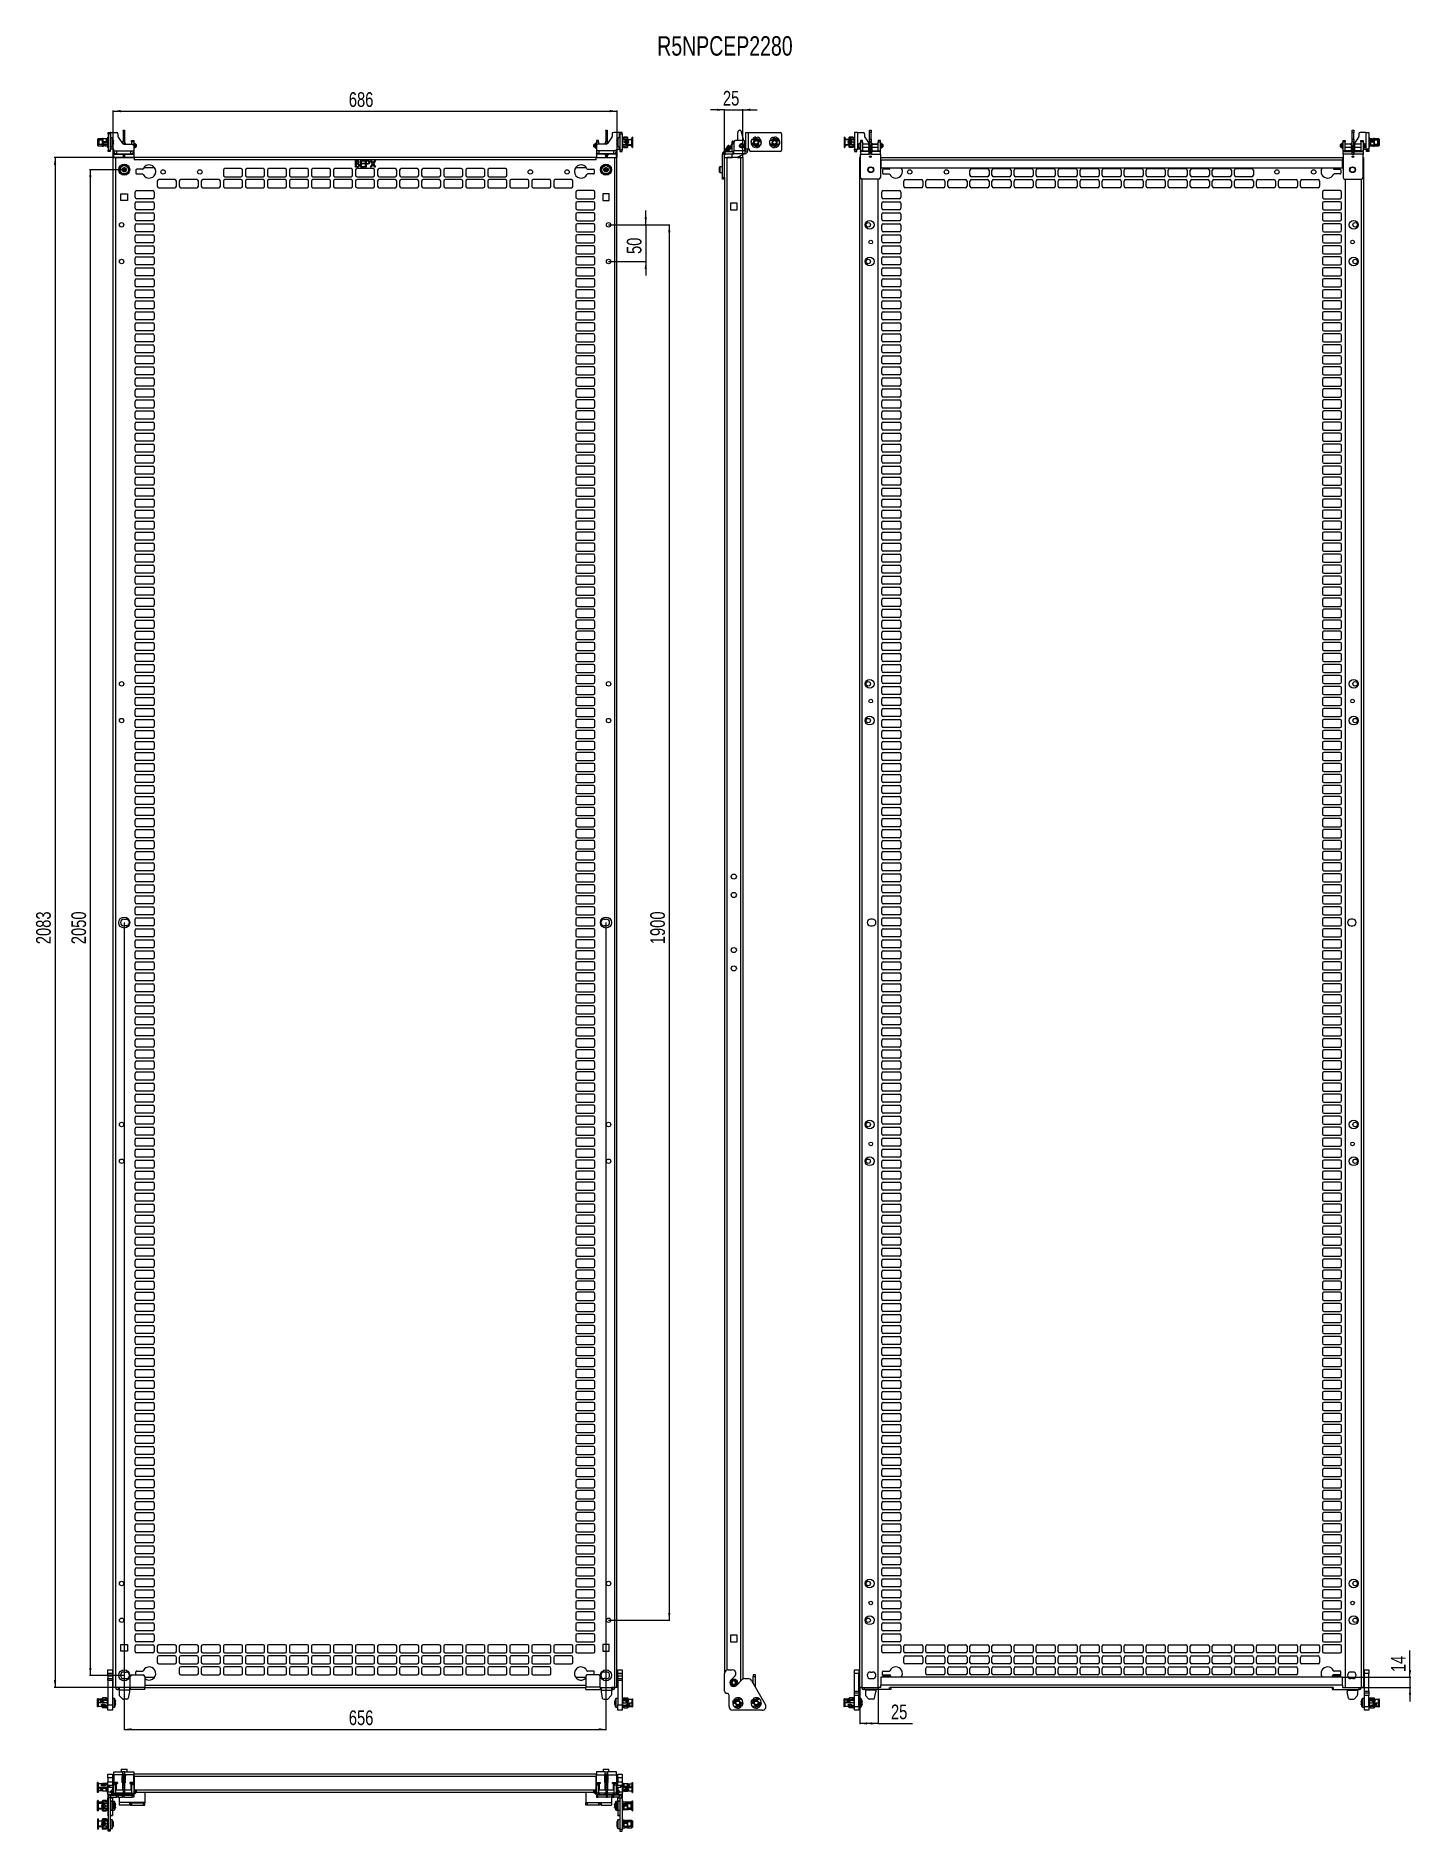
# Model space of a CAD drawing. Header units: millimetres. Extents: x -814 to 1058, y -456 to 1988.
import ezdxf

# ---------------------------------------------------------------- set-up
doc = ezdxf.new("R2010")
doc.units = ezdxf.units.MM
doc.layers.add('FORMAT', color=7, linetype='Continuous')
doc.styles.add('SLDTEXTSTYLE0', font='TXT', dxfattribs={"width": 0.75})
doc.dimstyles.new('SLDDIMSTYLE0', dxfattribs={"dimtxt": 20, "dimasz": 10, "dimexe": 0, "dimexo": 0.0625, "dimgap": 5, "dimtad": 2, "dimdec": 1, "dimrnd": 1e-09, "dimzin": 12, "dimdsep": 46, "dimtxsty": 'SLDTEXTSTYLE0', "dimsah": 1, "dimcen": 0.09, "dimadec": 0, "dimazin": 3, "dimtfac": 1, "dimtofl": 0, "dimtmove": 0, "dimatfit": 3, "dimfxl": 0, "dimfrac": 2, "dimtolj": 1, "dimtzin": 12, "dimarcsym": 0})
doc.dimstyles.new('SLDDIMSTYLE1', dxfattribs={"dimtxt": 20, "dimasz": 10, "dimexe": 0, "dimexo": 0.0625, "dimgap": 5, "dimtad": 2, "dimdec": 1, "dimrnd": 1e-09, "dimzin": 12, "dimdsep": 46, "dimtxsty": 'SLDTEXTSTYLE0', "dimsah": 1, "dimcen": 0.09, "dimadec": 0, "dimazin": 3, "dimtfac": 1, "dimtmove": 0, "dimatfit": 0, "dimfxl": 0, "dimfrac": 2, "dimtolj": 1, "dimtzin": 12, "dimarcsym": 0})

msp = doc.modelspace()

# ---------------------------------------------------------------- texts
at = {"layer": 'FORMAT', "insert": (31.87, 1987.85), "char_height": 26.4583, "attachment_point": 1, "style": 'SLDTEXTSTYLE0'}
msp.add_mtext('R5NPCEP2280', dxfattribs=at)

# ---------------------------------------------------------------- blocks, each defined once
blk = doc.blocks.new('_D')
at = {"layer": 'FORMAT'}
for p, q in [((-680.4, 1822.6), (-789.1, 1822.6)), ((-788.1, 1822.6), (-788.1, -260.5)), ((-680.4, -260.5), (-789.1, -260.5))]:
    blk.add_line(p, q, dxfattribs=at)
for points in [[(-788.1, 1822.6), (-789.6, 1812.6), (-786.5, 1812.6)], [(-788.1, -260.5), (-786.5, -250.5), (-789.6, -250.5)]]:
    blk.add_solid(points, dxfattribs=at)
at = {"layer": 'FORMAT', "insert": (-813.9, 751.5), "char_height": 20, "attachment_point": 1, "rotation": 90, "style": 'SLDTEXTSTYLE0'}
blk.add_mtext('2083', dxfattribs=at)
blk = doc.blocks.new('_D_1')
at = {"layer": 'FORMAT'}
for p, q in [((-708.9, 1822.6), (-708.9, 1886.8)), ((-708.9, 1885.8), (-22.9, 1885.8)), ((-22.9, 1822.6), (-22.9, 1886.8))]:
    blk.add_line(p, q, dxfattribs=at)
for points in [[(-708.9, 1885.8), (-698.9, 1884.3), (-698.9, 1887.4)], [(-22.9, 1885.8), (-32.9, 1887.4), (-32.9, 1884.3)]]:
    blk.add_solid(points, dxfattribs=at)
at = {"layer": 'FORMAT', "insert": (-388.1, 1911.6), "char_height": 20, "attachment_point": 1, "style": 'SLDTEXTSTYLE0'}
blk.add_mtext('686', dxfattribs=at)
blk = doc.blocks.new('_D_2')
at = {"layer": 'FORMAT'}
for p, q in [((-34.4, 1731), (49.2, 1731)), ((48.2, 1731), (48.2, -169)), ((-34.4, -169), (49.2, -169))]:
    blk.add_line(p, q, dxfattribs=at)
for points in [[(48.2, 1731), (46.7, 1721), (49.8, 1721)], [(48.2, -169), (49.8, -159), (46.7, -159)]]:
    blk.add_solid(points, dxfattribs=at)
at = {"layer": 'FORMAT', "insert": (22.4, 751.5), "char_height": 20, "attachment_point": 1, "rotation": 90, "style": 'SLDTEXTSTYLE0'}
blk.add_mtext('1900', dxfattribs=at)
blk = doc.blocks.new('_D_3')
at = {"layer": 'FORMAT'}
for p, q in [((16.2, 1731), (16.2, 1750.3)), ((-34.4, 1731), (17.2, 1731)), ((16.2, 1731), (16.2, 1681)), ((-34.4, 1681), (17.2, 1681)), ((16.2, 1681), (16.2, 1661.8))]:
    blk.add_line(p, q, dxfattribs=at)
for points in [[(16.2, 1731), (17.8, 1741), (14.7, 1741)], [(16.2, 1681), (14.7, 1671), (17.8, 1671)]]:
    blk.add_solid(points, dxfattribs=at)
at = {"layer": 'FORMAT', "insert": (-9.6, 1691.3), "char_height": 20, "attachment_point": 1, "rotation": 90, "style": 'SLDTEXTSTYLE0'}
blk.add_mtext('50', dxfattribs=at)
blk = doc.blocks.new('_D_4')
at = {"layer": 'FORMAT'}
for p, q in [((-693.9, 781), (-693.9, -318.5)), ((-37.9, 781), (-37.9, -318.5)), ((-693.9, -317.5), (-37.9, -317.5))]:
    blk.add_line(p, q, dxfattribs=at)
for points in [[(-693.9, -317.5), (-683.9, -319), (-683.9, -315.9)], [(-37.9, -317.5), (-47.9, -315.9), (-47.9, -319)]]:
    blk.add_solid(points, dxfattribs=at)
at = {"layer": 'FORMAT', "insert": (-388.1, -291.7), "char_height": 20, "attachment_point": 1, "style": 'SLDTEXTSTYLE0'}
blk.add_mtext('656', dxfattribs=at)
blk = doc.blocks.new('_D_5')
at = {"layer": 'FORMAT'}
for p, q in [((-693.9, 1806), (-741.1, 1806)), ((-740.1, 1806), (-740.1, -244)), ((-693.9, -244), (-741.1, -244))]:
    blk.add_line(p, q, dxfattribs=at)
for points in [[(-740.1, 1806), (-741.6, 1796), (-738.5, 1796)], [(-740.1, -244), (-738.5, -234), (-741.6, -234)]]:
    blk.add_solid(points, dxfattribs=at)
at = {"layer": 'FORMAT', "insert": (-765.9, 751.5), "char_height": 20, "attachment_point": 1, "rotation": 90, "style": 'SLDTEXTSTYLE0'}
blk.add_mtext('2050', dxfattribs=at)
blk = doc.blocks.new('_D_6')
at = {"layer": 'FORMAT'}
for p, q in [((123.6, 1887.7), (104.4, 1887.7)), ((123.6, 1822.6), (123.6, 1888.7)), ((123.6, 1887.7), (148.6, 1887.7)), ((148.6, 1822.6), (148.6, 1888.7)), ((148.6, 1887.7), (167.8, 1887.7))]:
    blk.add_line(p, q, dxfattribs=at)
for points in [[(123.6, 1887.7), (113.6, 1889.2), (113.6, 1886.1)], [(148.6, 1887.7), (158.6, 1886.1), (158.6, 1889.2)]]:
    blk.add_solid(points, dxfattribs=at)
at = {"layer": 'FORMAT', "insert": (121.3, 1913.4), "char_height": 20, "attachment_point": 1, "style": 'SLDTEXTSTYLE0'}
blk.add_mtext('25', dxfattribs=at)
blk = doc.blocks.new('_D_7')
at = {"layer": 'FORMAT'}
for p, q in [((307.7, -260.5), (307.7, -310.5)), ((332.7, -260.5), (332.7, -310.5)), ((332.7, -309.5), (307.7, -309.5)), ((332.7, -309.5), (379.6, -309.5))]:
    blk.add_line(p, q, dxfattribs=at)
for points in [[(307.7, -309.5), (317.7, -311), (317.7, -307.9)], [(332.7, -309.5), (322.7, -307.9), (322.7, -311)]]:
    blk.add_solid(points, dxfattribs=at)
at = {"layer": 'FORMAT', "insert": (350.1, -283.7), "char_height": 20, "attachment_point": 1, "style": 'SLDTEXTSTYLE0'}
blk.add_mtext('25', dxfattribs=at)
blk = doc.blocks.new('_D_8')
at = {"layer": 'FORMAT'}
for p, q in [((1056.8, -246.5), (1056.8, -210.1)), ((965.2, -246.5), (1057.8, -246.5)), ((965.2, -260.5), (1057.8, -260.5)), ((1056.8, -246.5), (1056.8, -260.5)), ((1056.8, -260.5), (1056.8, -279.7))]:
    blk.add_line(p, q, dxfattribs=at)
for points in [[(1056.8, -246.5), (1058.4, -236.5), (1055.3, -236.5)], [(1056.8, -260.5), (1055.3, -270.5), (1058.4, -270.5)]]:
    blk.add_solid(points, dxfattribs=at)
at = {"layer": 'FORMAT', "insert": (1031, -239.6), "char_height": 20, "attachment_point": 1, "rotation": 90, "style": 'SLDTEXTSTYLE0'}
blk.add_mtext('14', dxfattribs=at)

# ---------------------------------------------------------------- dimensions: what is measured, and where the dimension line sits
at = {"layer": 'FORMAT'}
for base, p1, p2, angle, dimstyle, picture, middle in [((-22.92, 1885.85), (-708.92, 1822.55), (-22.92, 1822.55), 0, 'SLDDIMSTYLE0', '_D_1', (-365.92, 1885.85)), ((-788.07, -260.46), (-680.42, 1822.56), (-680.42, -260.46), 90, 'SLDDIMSTYLE0', '_D', (-788.07, 781.05)), ((-740.07, -243.95), (-693.92, 1806.05), (-693.92, -243.95), 90, 'SLDDIMSTYLE0', '_D_5', (-740.07, 781.05)), ((16.23, 1681.05), (-34.42, 1731.05), (-34.42, 1681.05), 90, 'SLDDIMSTYLE1', '_D_3', (16.23, 1706.05)), ((48.23, -168.95), (-34.42, 1731.05), (-34.42, -168.95), 90, 'SLDDIMSTYLE0', '_D_2', (48.23, 781.05)), ((-37.92, -317.45), (-693.92, 781.05), (-37.92, 781.05), 0, 'SLDDIMSTYLE0', '_D_4', (-365.92, -317.45)), ((1056.82, -260.46), (965.17, -246.46), (965.17, -260.46), 90, 'SLDDIMSTYLE1', '_D_8', (1056.82, -224.83))]:
    dim = msp.add_linear_dim(base=base, p1=p1, p2=p2, angle=angle, dimstyle=dimstyle, dxfattribs=at)
    dim.commit()
    dim.dimension.update_dxf_attribs({"geometry": picture, "text_midpoint": middle, "dimtype": 160})
for base, p1, p2, dimstyle, picture, middle in [((148.6, 1887.66), (123.6, 1822.55), (148.6, 1822.55), 'SLDDIMSTYLE1', '_D_6', (136.1, 1887.66)), ((307.67, -309.45), (332.67, -260.45), (307.67, -260.45), 'SLDDIMSTYLE0', '_D_7', (364.84, -309.45))]:
    dim = msp.add_linear_dim(base=base, p1=p1, p2=p2, dimstyle=dimstyle, dxfattribs=at)
    dim.commit()
    dim.dimension.update_dxf_attribs({"geometry": picture, "text_midpoint": middle, "dimtype": 160})

# ---------------------------------------------------------------- linework, layer by layer
at = {"color": 7, "linetype": 'Continuous', "lineweight": 25}
for p, q in [((-695.52, 1859.85), (-693.52, 1859.85)), ((-695.52, 1859.48), (-695.52, 1859.85)), ((-695.52, 1859.48), (-695.52, 1844.85)), ((-693.52, 1859.85), (-693.52, 1859.48)), ((-693.52, 1859.48), (-693.52, 1844.85)), ((-38.32, 1859.85), (-36.32, 1859.85)), ((-38.32, 1859.48), (-38.32, 1859.85)), ((-38.32, 1859.48), (-38.32, 1844.85)), ((-36.32, 1859.85), (-36.32, 1859.48)), ((-36.32, 1859.48), (-36.32, 1844.85)), ((144.48, 1859.85), (145.1, 1859.85)), ((145.58, 1859.48), (149.25, 1845.85)), ((321.07, 1859.85), (323.07, 1859.85)), ((321.07, 1856.85), (321.07, 1859.85)), ((323.07, 1859.85), (323.07, 1856.85)), ((978.27, 1859.85), (980.27, 1859.85)), ((978.27, 1856.85), (978.27, 1859.85)), ((980.27, 1859.85), (980.27, 1856.85)), ((-729.92, 1846.65), (-729.92, 1847.5)), ((-729.92, 1846.65), (-729.42, 1846.65)), ((-729.92, 1845.23), (-729.92, 1846.65)), ((-729.42, 1845.23), (-729.92, 1845.23)), ((-729.92, 1844.99), (-729.92, 1845.23)), ((-729.42, 1844.99), (-729.92, 1844.99)), ((-729.92, 1840.71), (-729.92, 1844.99)), ((-729.42, 1840.71), (-729.92, 1840.71)), ((-729.92, 1839.2), (-729.92, 1840.71)), ((-729.42, 1846.65), (-729.42, 1845.23)), ((-729.42, 1845.23), (-729.42, 1844.99)), ((-729.42, 1844.99), (-729.42, 1840.71)), ((-724.52, 1848.2), (-729.22, 1848.2)), ((-727.22, 1847.21), (-729.22, 1847.21)), ((-729.22, 1845.98), (-729.22, 1845.78)), ((-728.72, 1845.6), (-729.22, 1845.6)), ((-729.22, 1845.6), (-729.22, 1845.37)), ((-729.22, 1845.37), (-728.72, 1845.37)), ((-729.22, 1845.2), (-729.22, 1844.77)), ((-728.92, 1844.77), (-729.22, 1844.77)), ((-729.22, 1844.77), (-729.22, 1844.62)), ((-729.22, 1844.62), (-728.92, 1844.62)), ((-729.22, 1842.08), (-728.92, 1842.08)), ((-729.22, 1841.33), (-728.92, 1841.33)), ((-729.22, 1840.71), (-729.22, 1841.33)), ((-729.22, 1840.71), (-723.62, 1840.71)), ((-723.62, 1840.41), (-729.22, 1840.41)), ((-729.22, 1838.5), (-724.52, 1838.5)), ((-728.92, 1840.85), (-728.92, 1845.37)), ((-728.92, 1840.85), (-728.78, 1840.71)), ((-728.72, 1845.37), (-728.72, 1845.6)), ((-728.42, 1845.73), (-728.42, 1840.71)), ((-723.32, 1846.35), (-727.74, 1846.35)), ((-727.22, 1846.81), (-727.22, 1847.21)), ((-723.32, 1847.21), (-727.22, 1847.21)), ((-727.22, 1846.81), (-723.32, 1846.81)), ((-723.43, 1848.38), (-724.52, 1848.19)), ((-724.52, 1848.2), (-724.52, 1848.2)), ((-724.52, 1848.17), (-724.52, 1848.2)), ((-724.52, 1838.72), (-724.52, 1838.85)), ((-724.52, 1838.72), (-724.52, 1838.5)), ((-724.52, 1838.51), (-723.43, 1838.32)), ((-720.72, 1848.09), (-724.02, 1848.09)), ((-720.72, 1839.06), (-724.02, 1839.06)), ((-723.62, 1840.71), (-722.46, 1842.3)), ((-722.46, 1842), (-723.62, 1840.41)), ((-723.62, 1840.71), (-723.62, 1840.41)), ((-723.32, 1847.66), (-723.2, 1847.9)), ((-723.32, 1844.07), (-723.32, 1847.66)), ((-723.32, 1844.07), (-723.2, 1843.94)), ((-723.32, 1842.88), (-723.32, 1844.07)), ((-723.32, 1842.88), (-723.2, 1842.74)), ((-723.32, 1841.13), (-723.32, 1842.88)), ((-723.2, 1847.9), (-723.2, 1843.94)), ((-718.12, 1847.9), (-723.2, 1847.9)), ((-718.12, 1843.94), (-723.2, 1843.94)), ((-723.2, 1843.94), (-723.2, 1842.74)), ((-721.97, 1842.74), (-723.2, 1842.74)), ((-723.2, 1842.74), (-723.2, 1841.29)), ((-722, 1848.13), (-721.92, 1848.09)), ((-720.72, 1838.61), (-721.92, 1838.61)), ((-721.59, 1838.86), (-721.7, 1839.06)), ((-721.59, 1838.86), (-721.59, 1838.85)), ((-719.71, 1843.39), (-720.55, 1843.29)), ((-716.89, 1848.2), (-719.55, 1848.2)), ((-719.55, 1838.5), (-716.89, 1838.5)), ((-719.52, 1838.5), (-719.55, 1838.5)), ((-718.12, 1843.41), (-719.52, 1843.41)), ((-719.52, 1843.2), (-717.37, 1843.2)), ((-719.52, 1838.5), (-719.52, 1838.63)), ((-718.12, 1843.94), (-718.12, 1847.9)), ((-718.12, 1847.9), (-717.92, 1847.77)), ((-718.12, 1843.94), (-717.92, 1844.01)), ((-718.12, 1843.41), (-718.12, 1843.94)), ((-717.92, 1843.49), (-718.12, 1843.41)), ((-717.92, 1847.77), (-717.92, 1844.01)), ((-716.62, 1847.21), (-717.92, 1847.21)), ((-717.92, 1846.81), (-716.62, 1846.81)), ((-717.92, 1844.01), (-717.92, 1843.49)), ((-717.37, 1843.5), (-717.92, 1843.5)), ((-717.42, 1838.53), (-717.42, 1838.55)), ((-716.87, 1848.2), (-716.62, 1848.2)), ((-716.87, 1838.67), (-716.62, 1838.67)), ((-716.87, 1838.5), (-716.62, 1838.5)), ((-716.72, 1846.81), (-716.72, 1843.14)), ((-716.42, 1846.35), (-716.72, 1846.35)), ((-716.42, 1843.19), (-716.72, 1843.15)), ((-716.62, 1842.9), (-716.62, 1842.6)), ((-716.62, 1842.6), (-716.62, 1840.41)), ((-715.92, 1850.45), (-716.42, 1850.45)), ((-716.42, 1840.66), (-716.42, 1850.45)), ((-716.42, 1840.66), (-715.92, 1840.66)), ((-716.42, 1840.29), (-716.42, 1839.05)), ((-716.42, 1839.05), (-715.92, 1839.05)), ((-716.42, 1836.5), (-716.42, 1839.05)), ((-715.92, 1836.5), (-716.42, 1836.5)), ((-716.42, 1836.5), (-716.42, 1836.25)), ((-715.92, 1836.25), (-716.42, 1836.25)), ((-715.93, 1840.35), (-715.92, 1840.35)), ((-715.92, 1856.85), (-712.92, 1856.85)), ((-715.92, 1854.85), (-715.92, 1856.85)), ((-715.92, 1854.85), (-715.92, 1832.85)), ((-712.92, 1856.85), (-712.92, 1854.85)), ((-712.12, 1856.85), (-712.92, 1856.85)), ((-712.92, 1854.85), (-712.92, 1832.85)), ((-710.59, 1849.35), (-712.92, 1849.35)), ((-712.92, 1837.35), (-710.59, 1837.35)), ((-712.92, 1833.85), (-712.12, 1833.85)), ((-712.12, 1856.85), (-704.42, 1856.85)), ((-708.12, 1833.85), (-712.12, 1833.85)), ((-708.12, 1831.65), (-708.12, 1833.85)), ((-702.42, 1854.85), (-702.42, 1851.48)), ((-702.06, 1850.33), (-696.02, 1841.7)), ((-695.52, 1844.85), (-693.52, 1844.85)), ((-695.52, 1841.35), (-695.52, 1844.85)), ((-693.52, 1841.35), (-695.52, 1841.35)), ((-695.52, 1841.35), (-695.52, 1841.21)), ((-694.38, 1840.85), (-682.92, 1840.85)), ((-693.52, 1844.85), (-693.52, 1841.35)), ((-693.52, 1841.35), (-693.52, 1840.85)), ((-692.59, 1841.33), (-692.59, 1840.85)), ((-692.59, 1841.33), (-692.59, 1841.32)), ((-691.99, 1840.85), (-691.99, 1841.33)), ((-683.92, 1845.85), (-680.92, 1845.85)), ((-683.92, 1843.85), (-683.92, 1845.85)), ((-683.92, 1843.85), (-683.92, 1840.85)), ((-680.92, 1845.85), (-680.92, 1843.85)), ((-680.92, 1843.85), (-680.92, 1838.85)), ((-680.88, 1840.75), (-680.92, 1840.75)), ((-680.92, 1838.85), (-680.92, 1831.65)), ((-680.92, 1836.95), (-680.88, 1836.95)), ((-680.88, 1841.26), (-680.88, 1838.52)), ((-680.88, 1838.52), (-680.88, 1836.56)), ((-678.98, 1838.52), (-678.98, 1841.26)), ((-677.97, 1840.75), (-678.98, 1840.75)), ((-678.98, 1836.56), (-678.98, 1838.52)), ((-678.98, 1836.95), (-677.97, 1836.95)), ((-677.47, 1840.46), (-677.97, 1840.75)), ((-677.97, 1836.95), (-677.97, 1840.75)), ((-677.97, 1836.95), (-677.47, 1837.24)), ((-677.47, 1840.46), (-677.47, 1837.24)), ((-53.77, 1840.75), (-54.27, 1840.46)), ((-54.27, 1837.24), (-54.27, 1840.46)), ((-54.27, 1837.24), (-53.77, 1836.95)), ((-52.82, 1840.75), (-53.77, 1840.75)), ((-53.77, 1840.75), (-53.77, 1836.95)), ((-53.77, 1836.95), (-52.82, 1836.95)), ((-52.82, 1841.22), (-52.82, 1839.85)), ((-52.82, 1839.85), (-52.82, 1836.52)), ((-47.92, 1845.85), (-50.92, 1845.85)), ((-50.92, 1845.85), (-50.92, 1843.85)), ((-50.92, 1843.85), (-50.92, 1838.85)), ((-50.92, 1839.85), (-50.92, 1841.22)), ((-50.92, 1840.75), (-50.92, 1840.75)), ((-50.92, 1836.52), (-50.92, 1839.85)), ((-50.92, 1838.85), (-50.92, 1831.65)), ((-50.92, 1836.95), (-50.92, 1836.95)), ((-37.46, 1840.85), (-48.92, 1840.85)), ((-47.92, 1843.85), (-47.92, 1845.85)), ((-47.92, 1843.85), (-47.92, 1840.85)), ((-39.89, 1840.94), (-39.89, 1840.85)), ((-39.29, 1840.85), (-39.29, 1840.95)), ((-38.32, 1844.85), (-36.32, 1844.85)), ((-38.32, 1841.35), (-38.32, 1844.85)), ((-36.32, 1841.35), (-38.32, 1841.35)), ((-38.32, 1841.35), (-38.32, 1840.85)), ((-36.32, 1844.85), (-36.32, 1841.35)), ((-36.32, 1841.35), (-36.32, 1841.21)), ((-29.78, 1850.33), (-35.82, 1841.7)), ((-29.42, 1854.85), (-29.42, 1851.48)), ((-19.72, 1856.85), (-27.42, 1856.85)), ((-23.72, 1833.85), (-19.72, 1833.85)), ((-23.72, 1831.65), (-23.72, 1833.85)), ((-23.32, 1841.49), (-23.34, 1841.49)), ((-18.92, 1849.35), (-21.24, 1849.35)), ((-21.24, 1837.35), (-18.92, 1837.35)), ((-19.72, 1856.85), (-18.92, 1856.85)), ((-18.92, 1833.85), (-19.72, 1833.85)), ((-18.92, 1856.85), (-18.92, 1854.85)), ((-15.92, 1856.85), (-18.92, 1856.85)), ((-18.92, 1854.85), (-18.92, 1832.85)), ((-15.92, 1854.85), (-15.92, 1856.85)), ((-15.92, 1854.85), (-15.92, 1832.85)), ((-15.42, 1850.45), (-15.92, 1850.45)), ((-15.92, 1845.21), (-15.42, 1845.21)), ((-15.92, 1843.38), (-15.42, 1843.38)), ((-15.42, 1839.05), (-15.92, 1839.05)), ((-15.42, 1837.73), (-15.92, 1837.73)), ((-15.92, 1836.25), (-15.42, 1836.25)), ((-15.42, 1850.45), (-15.42, 1845.21)), ((-15.42, 1847.28), (-15.18, 1847.21)), ((-15.42, 1844.67), (-15.42, 1845.21)), ((-15.42, 1843.38), (-15.42, 1839.05)), ((-15.42, 1839.86), (-15.22, 1839.89)), ((-15.42, 1839.05), (-15.42, 1837.73)), ((-15.42, 1837.73), (-15.42, 1836.25)), ((-15.39, 1840.35), (-15.22, 1840.35)), ((-15.22, 1848.48), (-15.22, 1848.79)), ((-15.22, 1848.17), (-15.22, 1848.48)), ((-15.22, 1848.17), (-15.22, 1847.79)), ((-15.22, 1847.21), (-4.62, 1847.21)), ((-14.97, 1844.62), (-15.22, 1844.62)), ((-14.97, 1844.49), (-15.22, 1844.49)), ((-14.97, 1843.37), (-15.22, 1843.37)), ((-15.22, 1838.22), (-15.22, 1840.41)), ((-15.22, 1837.91), (-15.22, 1838.22)), ((-13.92, 1847.5), (-15.12, 1847.5)), ((-15.12, 1847.2), (-15.12, 1847.5)), ((-15.12, 1843.33), (-15.12, 1844.49)), ((-13.92, 1849.3), (-14.47, 1849.3)), ((-13.92, 1849.07), (-14.47, 1849.07)), ((-14.47, 1848.77), (-13.92, 1848.77)), ((-12.32, 1837.63), (-14.47, 1837.63)), ((-13.92, 1837.4), (-14.47, 1837.4)), ((-14.42, 1844.08), (-14.42, 1843.92)), ((-13.72, 1850.35), (-13.92, 1850.23)), ((-13.92, 1849.61), (-13.92, 1850.23)), ((-13.72, 1849.68), (-13.92, 1849.61)), ((-13.92, 1847.21), (-13.92, 1849.61)), ((-13.92, 1836.57), (-13.92, 1837.63)), ((-13.92, 1836.57), (-13.72, 1836.47)), ((-13.92, 1836.46), (-13.92, 1836.57)), ((-13.92, 1836.46), (-13.72, 1836.35)), ((-8.63, 1850.35), (-13.72, 1850.35)), ((-13.72, 1850.35), (-13.72, 1849.68)), ((-13.72, 1850.35), (-8.63, 1850.35)), ((-13.72, 1849.68), (-13.72, 1847.21)), ((-13.72, 1849.68), (-8.63, 1849.68)), ((-13.72, 1837.63), (-13.72, 1836.47)), ((-13.72, 1836.47), (-8.63, 1836.47)), ((-13.72, 1836.47), (-13.72, 1836.35)), ((-13.72, 1836.35), (-8.63, 1836.35)), ((-13.72, 1836.35), (-8.63, 1836.35)), ((-12.32, 1844.47), (-12.32, 1843.52)), ((-11.12, 1845.6), (-7.82, 1845.6)), ((-7.82, 1845.37), (-11.12, 1845.37)), ((-7.82, 1842.42), (-11.12, 1842.42)), ((-11.12, 1842.32), (-7.82, 1842.32)), ((-10.25, 1843.94), (-10.25, 1843.98)), ((-9.92, 1843.48), (-9.68, 1843.43)), ((-9.59, 1843.42), (-9.68, 1843.43)), ((-9.37, 1838.82), (-8.22, 1840.41)), ((-8.84, 1839.56), (-8.63, 1839.56)), ((-8.52, 1850.15), (-8.63, 1850.35)), ((-8.63, 1849.68), (-8.63, 1850.35)), ((-8.63, 1847.21), (-8.63, 1849.68)), ((-8.52, 1849.56), (-8.63, 1849.68)), ((-8.63, 1844.72), (-8.63, 1845.37)), ((-8.63, 1842.42), (-8.63, 1843.35)), ((-8.63, 1839.56), (-8.63, 1839.84)), ((-8.63, 1839.56), (-8.52, 1839.69)), ((-8.63, 1836.47), (-8.63, 1839.56)), ((-8.63, 1836.47), (-8.52, 1836.64)), ((-8.63, 1836.35), (-8.52, 1836.55)), ((-8.63, 1836.35), (-8.63, 1836.47)), ((-8.52, 1850.15), (-8.52, 1849.56)), ((-8.52, 1849.56), (-8.52, 1847.21)), ((-8.52, 1847.3), (-8.44, 1847.21)), ((-8.52, 1845.37), (-8.52, 1844.77)), ((-8.52, 1843.36), (-8.52, 1842.4)), ((-8.52, 1840), (-8.52, 1839.69)), ((-4.62, 1839.89), (-8.52, 1839.89)), ((-8.52, 1839.69), (-8.52, 1836.64)), ((-8.52, 1839.49), (-4.62, 1839.49)), ((-8.52, 1839.4), (-8.44, 1839.49)), ((-8.52, 1836.64), (-8.52, 1836.55)), ((-8.26, 1840.35), (-3.42, 1840.35)), ((-8.22, 1840.41), (-2.62, 1840.41)), ((-7.32, 1845.15), (-7.32, 1844.78)), ((-7.32, 1843.2), (-7.32, 1844.78)), ((-7.32, 1843.2), (-7.32, 1842.81)), ((-4.62, 1847.21), (-2.62, 1847.21)), ((-4.62, 1839.89), (-4.62, 1839.49)), ((-3.42, 1840.35), (-3.36, 1840.41)), ((-3.42, 1840.35), (-3.42, 1840.41)), ((-3.12, 1848.09), (-2.62, 1848.09)), ((-3.12, 1839.1), (-3.12, 1838.61)), ((-2.62, 1839.1), (-3.12, 1839.1)), ((-3.12, 1838.61), (-2.62, 1838.61)), ((-2.62, 1839.1), (-2.62, 1839.34)), ((-2.62, 1838.61), (-2.62, 1839.1)), ((-1.92, 1850.35), (-2.42, 1850.35)), ((-2.42, 1850.35), (-1.92, 1850.35)), ((-2.42, 1847.42), (-2.42, 1850.35)), ((-2.42, 1850.35), (-2.42, 1850.35)), ((-2.42, 1847.42), (-1.92, 1847.42)), ((-2.42, 1847.19), (-2.42, 1847.42)), ((-2.42, 1837.8), (-2.42, 1840.43)), ((-2.42, 1837.8), (-1.92, 1837.8)), ((-2.42, 1836.35), (-2.42, 1837.8)), ((-2.42, 1836.35), (-1.92, 1836.35)), ((-2.42, 1836.35), (-1.92, 1836.35)), ((-2.42, 1836.35), (-2.42, 1836.35)), ((-1.94, 1840.73), (-1.92, 1840.73)), ((-1.92, 1850.35), (-1.92, 1847.42)), ((-1.92, 1850.35), (-1.92, 1850.35)), ((-1.92, 1847.42), (-1.92, 1846.65)), ((-1.92, 1846.65), (-1.92, 1840.83)), ((-1.92, 1840.83), (-1.92, 1840.73)), ((-1.92, 1840.73), (-1.92, 1837.8)), ((-1.92, 1837.8), (-1.92, 1836.35)), ((-1.92, 1836.35), (-1.92, 1836.35)), ((124.47, 1833.67), (124.51, 1833.62)), ((124.87, 1834.18), (124.92, 1834.13)), ((125.16, 1833.1), (125.14, 1833.24)), ((125.27, 1834.69), (125.32, 1834.64)), ((125.56, 1833.61), (125.54, 1833.76)), ((125.67, 1835.2), (125.72, 1835.15)), ((125.96, 1834.12), (125.94, 1834.27)), ((126.12, 1836.09), (126.07, 1836.05)), ((126.08, 1835.71), (126.13, 1835.66)), ((126.36, 1834.63), (126.34, 1834.78)), ((126.76, 1835.14), (126.75, 1835.29)), ((130.04, 1837.71), (130.43, 1837.4)), ((130.8, 1837.87), (130.41, 1838.18)), ((130.43, 1837.4), (130.51, 1837.34)), ((130.88, 1837.81), (130.8, 1837.87)), ((133.95, 1841.37), (131.16, 1837.84)), ((131.16, 1837.84), (131.16, 1837.84)), ((131.63, 1837.47), (134.42, 1841)), ((131.78, 1837.15), (133.8, 1839.88)), ((133.8, 1841.48), (132.58, 1839.95)), ((133.8, 1841.17), (133.8, 1844.35)), ((133.8, 1830.85), (133.8, 1840.21)), ((134.3, 1844.85), (136.57, 1844.85)), ((134.42, 1841), (134.42, 1841)), ((136.3, 1843.85), (136.3, 1831.65)), ((149.3, 1845.85), (138.3, 1845.85)), ((141.48, 1847.85), (141.48, 1856.85)), ((151.3, 1831.65), (151.3, 1843.85)), ((152.1, 1856.85), (152.1, 1833.85)), ((152.1, 1856.85), (155.9, 1856.85)), ((155.9, 1833.85), (152.1, 1833.85)), ((152.1, 1831.65), (152.1, 1833.85)), ((155.1, 1831.65), (155.1, 1833.85)), ((155.9, 1856.85), (199.1, 1856.85)), ((157.4, 1833.85), (155.9, 1833.85)), ((157.4, 1832.85), (157.4, 1833.85)), ((159.61, 1842.99), (162.61, 1842.19)), ((162.83, 1840.35), (160.53, 1839.86)), ((160.53, 1839.86), (160.63, 1840.09)), ((160.63, 1840.09), (162.71, 1840.53)), ((160.76, 1847.14), (160.64, 1847.21)), ((163.72, 1846.34), (160.72, 1847.15)), ((163.22, 1847.1), (161.84, 1848.62)), ((161.96, 1841.93), (162.44, 1842.08)), ((162.85, 1839.97), (162.58, 1840.29)), ((162.85, 1839.97), (162.99, 1840.1)), ((162.92, 1846.56), (163.35, 1846.95)), ((162.99, 1840.1), (163.51, 1840.57)), ((163.22, 1847.1), (163.35, 1846.95)), ((163.23, 1840.64), (163.42, 1840.68)), ((163.35, 1846.95), (163.82, 1846.43)), ((163.4, 1840.47), (163.35, 1840.46)), ((163.69, 1846.58), (163.49, 1846.41)), ((165.67, 1838.32), (165.31, 1836.37)), ((165.72, 1838.29), (166.95, 1838.23)), ((166.19, 1848.45), (166.04, 1850.43)), ((167.48, 1848.41), (166.25, 1848.47)), ((167, 1838.25), (167.16, 1836.27)), ((167.53, 1848.38), (167.89, 1850.33)), ((169.84, 1839.75), (169.38, 1840.27)), ((169.47, 1840.35), (172.48, 1839.55)), ((169.51, 1840.12), (169.7, 1840.29)), ((170.2, 1846.6), (169.68, 1846.13)), ((169.97, 1846.06), (169.77, 1846.02)), ((169.79, 1846.23), (169.84, 1846.24)), ((170.28, 1840.14), (169.84, 1839.75)), ((169.98, 1839.6), (169.84, 1839.75)), ((169.98, 1839.6), (171.35, 1838.07)), ((170.35, 1846.73), (170.2, 1846.6)), ((170.35, 1846.73), (170.62, 1846.4)), ((170.37, 1846.35), (172.67, 1846.84)), ((172.56, 1846.61), (170.49, 1846.17)), ((173.59, 1843.7), (170.58, 1844.51)), ((171.24, 1844.77), (170.76, 1844.62)), ((172.43, 1839.56), (172.55, 1839.48)), ((172.56, 1846.61), (172.67, 1846.84)), ((184.79, 1841.7), (187.9, 1841.47)), ((185.16, 1845.99), (185.03, 1846.04)), ((188.22, 1845.76), (185.12, 1845.99)), ((187.58, 1846.41), (185.95, 1847.65)), ((188.45, 1839.7), (186.28, 1838.79)), ((186.28, 1838.79), (186.34, 1839.04)), ((186.34, 1839.04), (188.3, 1839.85)), ((187.3, 1841.09), (187.75, 1841.33)), ((187.38, 1845.82), (187.74, 1846.29)), ((187.58, 1846.41), (187.74, 1846.29)), ((187.74, 1846.29), (188.3, 1845.86)), ((188.14, 1845.98), (187.98, 1845.78)), ((188.22, 1845.92), (188.07, 1845.77)), ((188.54, 1839.33), (188.21, 1839.6)), ((188.54, 1839.33), (188.66, 1839.49)), ((188.66, 1839.49), (189.08, 1840.05)), ((188.79, 1840.06), (188.97, 1840.14)), ((188.99, 1839.93), (188.94, 1839.91)), ((190.26, 1848.28), (189.73, 1850.2)), ((191.52, 1848.48), (190.3, 1848.32)), ((191.58, 1848.46), (191.57, 1850.45)), ((191.62, 1838.24), (191.62, 1836.25)), ((191.67, 1838.22), (192.89, 1838.38)), ((192.94, 1838.42), (193.46, 1836.5)), ((194.54, 1847.21), (194.11, 1846.65)), ((194.2, 1846.77), (194.25, 1846.79)), ((194.41, 1846.64), (194.22, 1846.56)), ((194.66, 1847.37), (194.54, 1847.21)), ((194.66, 1847.37), (194.98, 1847.1)), ((194.75, 1847), (196.91, 1847.9)), ((196.85, 1847.66), (194.9, 1846.84)), ((195.46, 1840.41), (194.9, 1840.83)), ((194.97, 1840.78), (195.13, 1840.93)), ((194.98, 1840.94), (198.08, 1840.71)), ((195.06, 1840.71), (195.22, 1840.92)), ((198.4, 1844.99), (195.3, 1845.23)), ((195.89, 1845.6), (195.45, 1845.37)), ((195.81, 1840.88), (195.46, 1840.41)), ((195.62, 1840.29), (195.46, 1840.41)), ((195.62, 1840.29), (197.25, 1839.05)), ((196.85, 1847.66), (196.91, 1847.9)), ((198.04, 1840.71), (198.17, 1840.66)), ((201.1, 1854.85), (201.1, 1832.85)), ((287.17, 1850.35), (286.67, 1850.35)), ((286.67, 1849.59), (286.67, 1850.35)), ((287.17, 1849.59), (286.67, 1849.59)), ((286.67, 1846.52), (286.67, 1849.59)), ((286.68, 1846.52), (286.67, 1846.52)), ((286.67, 1846.43), (286.67, 1846.52)), ((286.67, 1840.57), (286.67, 1846.43)), ((286.67, 1839.51), (286.67, 1840.57)), ((287.17, 1839.51), (286.67, 1839.51)), ((286.67, 1836.43), (286.67, 1839.51)), ((287.17, 1836.43), (286.67, 1836.43)), ((286.67, 1836.35), (286.67, 1836.43)), ((286.67, 1836.35), (287.17, 1836.35)), ((287.17, 1850.35), (287.17, 1849.59)), ((287.17, 1849.59), (287.17, 1846.93)), ((287.17, 1840.12), (287.17, 1839.51)), ((287.17, 1839.51), (287.17, 1836.43)), ((287.17, 1836.43), (287.17, 1836.35)), ((287.87, 1848.09), (287.37, 1848.09)), ((287.87, 1847.81), (287.37, 1847.81)), ((287.37, 1847.81), (287.37, 1847.35)), ((287.37, 1847.35), (287.87, 1847.35)), ((292.97, 1846.95), (287.37, 1846.95)), ((289.37, 1840.1), (287.37, 1840.1)), ((287.87, 1838.88), (287.37, 1838.88)), ((287.87, 1838.61), (287.37, 1838.61)), ((287.87, 1847.35), (287.87, 1847.81)), ((289.37, 1839.49), (288.69, 1839.49)), ((292.97, 1839.75), (288.98, 1839.75)), ((289.37, 1846.95), (289.37, 1847.21)), ((293.19, 1847.21), (289.37, 1847.21)), ((299.97, 1840.1), (289.37, 1840.1)), ((293.19, 1839.49), (289.37, 1839.49)), ((292.07, 1844.4), (292.07, 1844.77)), ((292.07, 1844.4), (292.07, 1842.8)), ((292.07, 1842.42), (292.07, 1842.8)), ((295.87, 1845.24), (292.57, 1845.24)), ((292.57, 1845.05), (295.87, 1845.05)), ((292.57, 1842.08), (295.87, 1842.08)), ((295.87, 1841.93), (292.57, 1841.93)), ((294.12, 1848.29), (292.97, 1846.95)), ((292.97, 1840.1), (292.97, 1839.75)), ((293.27, 1839.4), (292.97, 1839.75)), ((292.98, 1840.1), (293.27, 1839.77)), ((293.38, 1850.35), (293.27, 1850.15)), ((293.27, 1850.15), (293.38, 1850.35)), ((293.27, 1847.3), (293.27, 1850.15)), ((293.27, 1844.32), (293.27, 1845.05)), ((293.27, 1842.08), (293.27, 1842.91)), ((293.27, 1837.75), (293.27, 1840.1)), ((293.38, 1837.68), (293.27, 1837.75)), ((293.27, 1836.55), (293.27, 1837.75)), ((293.27, 1836.55), (293.38, 1836.35)), ((293.27, 1836.55), (293.27, 1836.55)), ((293.38, 1836.35), (293.27, 1836.55)), ((293.38, 1850.35), (293.38, 1847.43)), ((298.47, 1850.35), (293.38, 1850.35)), ((293.38, 1845.05), (293.38, 1844.31)), ((293.38, 1842.93), (293.38, 1842.08)), ((293.38, 1840.1), (293.38, 1837.68)), ((298.47, 1837.68), (293.38, 1837.68)), ((293.38, 1837.68), (293.38, 1836.35)), ((298.47, 1836.35), (293.38, 1836.35)), ((294.35, 1843.06), (294.41, 1843.06)), ((295, 1843.61), (295, 1843.56)), ((297.07, 1849.3), (299.22, 1849.3)), ((297.07, 1843.12), (297.07, 1844.08)), ((298.67, 1850.23), (298.47, 1850.35)), ((298.47, 1849.3), (298.47, 1850.35)), ((298.47, 1850.35), (298.67, 1850.23)), ((298.47, 1837.68), (298.47, 1840.1)), ((298.67, 1837.72), (298.47, 1837.68)), ((298.47, 1836.35), (298.47, 1837.68)), ((298.67, 1836.47), (298.47, 1836.35)), ((298.47, 1836.35), (298.67, 1836.46)), ((298.67, 1850.23), (298.67, 1849.3)), ((298.67, 1840.1), (298.67, 1837.72)), ((298.67, 1839.2), (299.87, 1839.2)), ((299.22, 1837.77), (298.67, 1837.77)), ((298.67, 1837.72), (298.67, 1836.47)), ((298.67, 1837.4), (299.22, 1837.4)), ((298.67, 1836.47), (298.67, 1836.46)), ((299.17, 1843.52), (299.17, 1843.68)), ((299.72, 1844.23), (299.97, 1844.23)), ((299.72, 1844.14), (299.97, 1844.14)), ((299.72, 1843.01), (299.97, 1843.01)), ((299.72, 1842.97), (299.97, 1842.97)), ((299.87, 1844.14), (299.87, 1843.01)), ((299.87, 1840.12), (299.87, 1839.2)), ((300.17, 1839.51), (299.87, 1839.57)), ((300.17, 1839.25), (299.87, 1839.34)), ((299.97, 1848.79), (299.97, 1846.95)), ((300.17, 1847.19), (299.97, 1847.15)), ((299.97, 1839.55), (299.97, 1840.1)), ((299.97, 1838.28), (299.97, 1838.72)), ((299.97, 1838.28), (299.97, 1837.91)), ((300.67, 1850.45), (300.17, 1850.45)), ((300.17, 1849.67), (300.17, 1850.45)), ((300.17, 1849.67), (300.67, 1849.67)), ((300.17, 1848.62), (300.17, 1849.67)), ((300.17, 1848.62), (300.67, 1848.62)), ((300.17, 1844.64), (300.17, 1848.62)), ((300.67, 1844.64), (300.17, 1844.64)), ((300.17, 1844.27), (300.17, 1844.64)), ((300.17, 1842.95), (300.17, 1842.79)), ((300.17, 1836.25), (300.17, 1842.79)), ((300.67, 1842.79), (300.17, 1842.79)), ((300.17, 1836.25), (300.67, 1836.25)), ((304.47, 1856.85), (300.67, 1856.85)), ((300.67, 1856.85), (300.67, 1833.85)), ((300.67, 1833.85), (304.47, 1833.85)), ((300.67, 1832.85), (300.67, 1833.85)), ((303.67, 1833.85), (303.67, 1832.85)), ((304.47, 1856.85), (312.17, 1856.85)), ((308.47, 1833.85), (304.47, 1833.85)), ((305.52, 1840.75), (305.02, 1840.46)), ((305.02, 1837.24), (305.02, 1840.46)), ((305.02, 1837.24), (305.52, 1836.95)), ((306.57, 1840.75), (305.52, 1840.75)), ((305.52, 1840.75), (305.52, 1836.95)), ((305.52, 1836.95), (306.57, 1836.95)), ((306.57, 1840.87), (306.57, 1836.17)), ((311.47, 1845.85), (308.47, 1845.85)), ((308.47, 1845.85), (308.47, 1843.85)), ((308.47, 1843.85), (308.47, 1831.65)), ((311.47, 1843.85), (311.47, 1845.85)), ((311.47, 1843.85), (311.47, 1831.65)), ((319.64, 1840.75), (311.47, 1840.75)), ((311.47, 1836.95), (319.62, 1836.95)), ((314.17, 1854.85), (314.17, 1851.48)), ((314.53, 1850.33), (320.17, 1842.27)), ((319.64, 1841.09), (319.62, 1839.48)), ((320.22, 1839.47), (320.24, 1841.08)), ((321.07, 1840.75), (320.24, 1840.75)), ((320.35, 1834.63), (320.24, 1834.77)), ((320.75, 1834.27), (320.63, 1834.34)), ((321.07, 1847.85), (321.07, 1856.85)), ((321.07, 1844.85), (321.07, 1847.85)), ((321.07, 1844.85), (323.07, 1844.85)), ((321.07, 1844.35), (321.07, 1844.85)), ((321.07, 1838.67), (321.07, 1844.35)), ((323.07, 1847.85), (323.07, 1856.85)), ((323.07, 1847.85), (323.07, 1844.85)), ((323.07, 1844.85), (323.07, 1844.35)), ((323.07, 1838.75), (323.07, 1844.35)), ((323.07, 1840.85), (324.04, 1840.85)), ((324.03, 1840.75), (323.07, 1840.75)), ((324.04, 1840.95), (324, 1838.3)), ((324.1, 1835.5), (324.34, 1835.27)), ((324.53, 1836.95), (332.67, 1836.95)), ((324.61, 1837.27), (324.56, 1837.67)), ((324.59, 1837.69), (324.64, 1840.94)), ((324.6, 1837.21), (324.61, 1837.27)), ((332.67, 1840.75), (324.63, 1840.75)), ((324.64, 1840.85), (332.67, 1840.85)), ((332.67, 1845.85), (332.67, 1843.85)), ((335.67, 1845.85), (332.67, 1845.85)), ((332.67, 1831.65), (332.67, 1843.85)), ((335.67, 1843.85), (335.67, 1845.85)), ((335.67, 1831.65), (335.67, 1843.85)), ((335.67, 1841.22), (335.67, 1836.52)), ((335.67, 1840.75), (335.67, 1840.75)), ((335.67, 1836.95), (335.67, 1836.95)), ((337.57, 1836.52), (337.57, 1841.22)), ((338.52, 1840.75), (337.57, 1840.75)), ((337.57, 1836.95), (338.52, 1836.95)), ((339.02, 1840.46), (338.52, 1840.75)), ((338.52, 1836.95), (338.52, 1840.75)), ((338.52, 1836.95), (339.02, 1837.24)), ((339.02, 1840.46), (339.02, 1837.24)), ((962.72, 1840.75), (962.22, 1840.46)), ((962.22, 1837.24), (962.22, 1840.46)), ((962.22, 1837.24), (962.72, 1836.95)), ((963.73, 1840.75), (962.72, 1840.75)), ((962.72, 1840.75), (962.72, 1836.95)), ((962.72, 1836.95), (963.73, 1836.95)), ((963.73, 1841.26), (963.73, 1836.56)), ((965.63, 1836.56), (965.63, 1841.26)), ((965.67, 1840.75), (965.63, 1840.75)), ((965.63, 1836.95), (965.67, 1836.95)), ((965.67, 1845.85), (968.67, 1845.85)), ((965.67, 1843.85), (965.67, 1845.85)), ((965.67, 1831.65), (965.67, 1843.85)), ((968.67, 1845.85), (968.67, 1843.85)), ((968.67, 1831.65), (968.67, 1843.85)), ((976.74, 1840.85), (968.67, 1840.85)), ((976.74, 1840.75), (968.67, 1840.75)), ((968.67, 1836.95), (976.75, 1836.95)), ((976.74, 1841.33), (976.73, 1839.76)), ((977.33, 1839.76), (977.34, 1841.33)), ((978.27, 1840.85), (977.34, 1840.85)), ((978.27, 1840.75), (977.34, 1840.75)), ((977.5, 1834.99), (977.37, 1835.17)), ((978.27, 1847.85), (978.27, 1856.85)), ((978.27, 1844.85), (978.27, 1847.85)), ((978.27, 1844.85), (980.27, 1844.85)), ((978.27, 1844.35), (978.27, 1844.85)), ((978.27, 1839.09), (978.27, 1844.35)), ((980.27, 1847.85), (980.27, 1856.85)), ((980.27, 1847.85), (980.27, 1844.85)), ((980.27, 1844.85), (980.27, 1844.35)), ((980.27, 1839.13), (980.27, 1844.35)), ((981.14, 1840.75), (980.27, 1840.75)), ((980.88, 1841.87), (980.77, 1841.7)), ((981.14, 1841.19), (981.12, 1838.68)), ((986.81, 1850.33), (981.24, 1842.39)), ((981.67, 1835.91), (981.67, 1836.48)), ((981.73, 1837.61), (981.68, 1838.03)), ((981.68, 1836.95), (989.87, 1836.95)), ((981.71, 1837.8), (981.74, 1841.18)), ((981.72, 1837.55), (981.73, 1837.61)), ((989.87, 1840.75), (981.74, 1840.75)), ((987.17, 1854.85), (987.17, 1851.48)), ((996.87, 1856.85), (989.17, 1856.85)), ((989.87, 1843.85), (989.87, 1845.85)), ((989.87, 1845.85), (992.87, 1845.85)), ((989.87, 1843.85), (989.87, 1831.65)), ((992.87, 1845.85), (992.87, 1843.85)), ((992.87, 1843.85), (992.87, 1831.65)), ((992.92, 1840.75), (992.87, 1840.75)), ((992.87, 1836.95), (992.92, 1836.95)), ((992.87, 1833.85), (996.87, 1833.85)), ((992.92, 1841.05), (992.92, 1836.35)), ((994.82, 1836.35), (994.82, 1841.05)), ((995.72, 1840.75), (994.82, 1840.75)), ((994.82, 1836.95), (995.72, 1836.95)), ((996.22, 1840.46), (995.72, 1840.75)), ((995.72, 1836.95), (995.72, 1840.75)), ((995.72, 1836.95), (996.22, 1837.24)), ((996.22, 1840.46), (996.22, 1837.24)), ((996.87, 1856.85), (1000.67, 1856.85)), ((1000.67, 1833.85), (996.87, 1833.85)), ((997.67, 1833.85), (997.67, 1832.85)), ((1000.67, 1856.85), (1000.67, 1833.85)), ((1000.67, 1850.45), (1001.17, 1850.45)), ((1000.67, 1850.43), (1001.17, 1850.43)), ((1001.17, 1848.62), (1000.67, 1848.62)), ((1001.17, 1847.21), (1000.67, 1847.21)), ((1000.67, 1836.37), (1001.17, 1836.37)), ((1000.67, 1836.27), (1001.17, 1836.27)), ((1000.67, 1836.25), (1001.17, 1836.25)), ((1000.67, 1832.85), (1000.67, 1833.85)), ((1001.17, 1850.43), (1001.17, 1850.45)), ((1001.17, 1850.43), (1001.17, 1848.62)), ((1001.17, 1847.21), (1001.17, 1848.62)), ((1001.17, 1847.21), (1001.17, 1836.37)), ((1001.37, 1846.35), (1001.17, 1846.35)), ((1001.17, 1844.27), (1001.47, 1844.29)), ((1001.17, 1836.37), (1001.17, 1836.27)), ((1001.17, 1836.27), (1001.17, 1836.25)), ((1001.62, 1848.2), (1001.37, 1848.2)), ((1001.62, 1848.18), (1001.37, 1848.18)), ((1001.37, 1845.11), (1001.37, 1846.95)), ((1001.37, 1844.74), (1001.37, 1845.11)), ((1002.67, 1840.44), (1001.37, 1840.44)), ((1001.37, 1840.1), (1002.67, 1840.1)), ((1001.62, 1838.58), (1001.37, 1838.58)), ((1001.62, 1838.51), (1001.37, 1838.51)), ((1001.62, 1838.5), (1001.37, 1838.5)), ((1001.64, 1844.36), (1001.47, 1844.32)), ((1001.47, 1840.44), (1001.47, 1844.32)), ((1002.14, 1848.2), (1001.64, 1848.2)), ((1004.27, 1844.61), (1002.12, 1844.61)), ((1002.12, 1844.24), (1002.67, 1844.24)), ((1004.27, 1848.2), (1002.14, 1848.2)), ((1002.14, 1838.5), (1004.27, 1838.5)), ((1002.17, 1838.51), (1002.17, 1838.5)), ((1002.67, 1844.25), (1002.87, 1844.35)), ((1002.67, 1843.97), (1002.67, 1844.25)), ((1002.67, 1843.97), (1002.87, 1844.06)), ((1002.67, 1839.99), (1002.67, 1843.97)), ((1002.67, 1839.99), (1002.87, 1839.86)), ((1002.87, 1844.35), (1002.87, 1844.06)), ((1002.87, 1844.35), (1004.27, 1844.35)), ((1002.87, 1844.06), (1002.87, 1839.86)), ((1002.87, 1844.06), (1007.95, 1844.06)), ((1002.87, 1839.86), (1007.95, 1839.86)), ((1004.3, 1848.2), (1004.27, 1848.2)), ((1004.27, 1848.2), (1004.3, 1848.2)), ((1004.27, 1848.2), (1004.27, 1848.19)), ((1004.27, 1838.55), (1004.27, 1838.5)), ((1004.46, 1844.36), (1005.3, 1844.42)), ((1005.47, 1848.09), (1006.67, 1848.09)), ((1005.47, 1847.99), (1008.77, 1847.99)), ((1005.47, 1838.88), (1008.77, 1838.88)), ((1005.47, 1838.71), (1006.5, 1838.71)), ((1005.47, 1838.61), (1006.67, 1838.61)), ((1006.38, 1838.88), (1006.34, 1838.82)), ((1006.34, 1838.82), (1006.34, 1838.82)), ((1006.36, 1844.71), (1007.95, 1844.71)), ((1007.2, 1838.32), (1006.74, 1838.57)), ((1007.21, 1845.61), (1008.37, 1846.95)), ((1008.37, 1846.58), (1007.21, 1845.24)), ((1007.95, 1844.71), (1007.95, 1846.1)), ((1007.95, 1844.06), (1007.95, 1844.71)), ((1007.95, 1844.71), (1008.07, 1844.54)), ((1007.95, 1839.86), (1007.95, 1844.06)), ((1007.95, 1844.06), (1008.07, 1843.9)), ((1007.95, 1839.86), (1008.07, 1840.09)), ((1008.07, 1846.26), (1008.07, 1844.54)), ((1008.07, 1844.54), (1008.07, 1843.9)), ((1008.07, 1843.9), (1008.07, 1840.09)), ((1011.97, 1840.44), (1008.07, 1840.44)), ((1008.07, 1840.1), (1011.97, 1840.1)), ((1013.17, 1846.35), (1008.17, 1846.35)), ((1008.33, 1848.35), (1008.18, 1848.38)), ((1008.37, 1846.58), (1008.37, 1846.95)), ((1008.37, 1846.95), (1013.97, 1846.95)), ((1013.97, 1846.58), (1008.37, 1846.58)), ((1013.97, 1848.2), (1009.27, 1848.2)), ((1009.27, 1848.17), (1009.27, 1848.2)), ((1009.27, 1848.17), (1009.27, 1848.11)), ((1009.27, 1838.71), (1009.27, 1838.61)), ((1009.27, 1838.5), (1009.27, 1838.61)), ((1009.27, 1838.5), (1013.97, 1838.5)), ((1011.97, 1840.44), (1011.97, 1840.1)), ((1011.97, 1840.1), (1013.97, 1840.1)), ((1013.67, 1845.85), (1013.17, 1846.35)), ((1013.17, 1841.71), (1013.17, 1846.35)), ((1013.97, 1844.62), (1013.47, 1844.62)), ((1013.47, 1842.08), (1013.47, 1841.93)), ((1013.97, 1842.08), (1013.47, 1842.08)), ((1013.47, 1841.93), (1013.97, 1841.93)), ((1013.67, 1845.85), (1013.67, 1842.05)), ((1013.97, 1845.98), (1013.97, 1845.37)), ((1013.97, 1841.93), (1013.97, 1842.08)), ((1013.97, 1840.44), (1013.97, 1841.09)), ((1014.17, 1847.15), (1014.67, 1847.15)), ((1014.17, 1842.99), (1014.17, 1847.15)), ((1014.17, 1842.99), (1014.67, 1842.99)), ((1014.17, 1842.19), (1014.17, 1842.99)), ((1014.17, 1842.19), (1014.67, 1842.19)), ((1014.17, 1840.57), (1014.17, 1842.19)), ((1014.67, 1840.57), (1014.17, 1840.57)), ((1014.67, 1847.5), (1014.67, 1847.15)), ((1014.67, 1847.15), (1014.67, 1842.99)), ((1014.67, 1842.99), (1014.67, 1842.19)), ((1014.67, 1842.19), (1014.67, 1840.57)), ((1014.67, 1840.57), (1014.67, 1839.2)), ((-715.92, 1830.85), (-715.92, 1832.85)), ((-712.92, 1830.85), (-715.92, 1830.85)), ((-712.92, 1832.85), (-712.92, 1830.85)), ((-708.92, -260.45), (-708.92, 1822.55)), ((-708.92, 1822.55), (-705.82, 1822.55)), ((-708.12, 1831.65), (-704.32, 1831.65)), ((-708.12, 1830.85), (-708.12, 1827.85)), ((-708.03, 1830.85), (-708.12, 1830.85)), ((-708.12, 1827.85), (-704.32, 1827.85)), ((-708.12, 1827.85), (-708.12, 1827.05)), ((-708.12, 1822.55), (-708.12, 1827.05)), ((-705.82, 1822.55), (-680.42, 1822.55)), ((-704.32, 1831.65), (-704.32, 1827.85)), ((-704.32, 1827.85), (-696.02, 1827.85)), ((-696.02, 1827.85), (-693.02, 1827.85)), ((-696.02, 1827.05), (-696.02, 1827.85)), ((-696.02, 1827.05), (-695.52, 1827.05)), ((-695.52, 1827.85), (-695.52, 1822.55)), ((-693.92, 1806.05), (-693.67, 1808.92)), ((-693.52, 1827.85), (-693.52, 1822.55)), ((-693.52, 1827.05), (-693.02, 1827.05)), ((-693.02, 1827.85), (-684.72, 1827.85)), ((-693.02, 1827.85), (-693.02, 1827.05)), ((-684.72, 1831.65), (-680.92, 1831.65)), ((-684.72, 1827.85), (-684.72, 1831.65)), ((-684.72, 1827.85), (-680.92, 1827.85)), ((-680.92, 1830.85), (-681, 1830.85)), ((-680.92, 1830.85), (-680.92, 1827.85)), ((-680.92, 1827.05), (-680.92, 1827.85)), ((-680.92, 1827.05), (-680.92, 1822.55)), ((-680.42, 1822.55), (-680.42, 1822.56)), ((-51.42, 1822.56), (-680.42, 1822.56)), ((-680.42, 1822.55), (-680.42, 1819.46)), ((-379.03, 1818.56), (-377.28, 1818.56)), ((-379.03, 1809.56), (-379.03, 1818.56)), ((-376.6, 1809.56), (-379.03, 1809.56)), ((-378.22, 1817.64), (-378.22, 1814.75)), ((-377.13, 1817.64), (-378.22, 1817.64)), ((-378.22, 1814.75), (-377.68, 1814.75)), ((-377.69, 1813.83), (-378.22, 1813.83)), ((-378.22, 1813.83), (-378.22, 1810.48)), ((-378.22, 1810.48), (-377.07, 1810.48)), ((-371.88, 1818.56), (-366.8, 1818.56)), ((-371.88, 1809.56), (-371.88, 1818.56)), ((-366.8, 1809.56), (-371.88, 1809.56)), ((-371.07, 1817.64), (-371.07, 1814.87)), ((-366.8, 1817.64), (-371.07, 1817.64)), ((-371.07, 1814.87), (-366.8, 1814.87)), ((-371.07, 1813.94), (-371.07, 1810.48)), ((-366.8, 1813.94), (-371.07, 1813.94)), ((-371.07, 1810.48), (-366.8, 1810.48)), ((-366.8, 1818.56), (-366.8, 1817.64)), ((-366.8, 1814.87), (-366.8, 1813.94)), ((-366.8, 1810.48), (-366.8, 1809.56)), ((-365.19, 1818.56), (-363.42, 1818.56)), ((-365.19, 1809.56), (-365.19, 1818.56)), ((-364.38, 1809.56), (-365.19, 1809.56)), ((-364.38, 1817.64), (-364.38, 1814.64)), ((-362.73, 1817.64), (-364.38, 1817.64)), ((-364.38, 1814.64), (-362.8, 1814.62)), ((-364.38, 1813.71), (-364.38, 1809.56)), ((-363.73, 1813.71), (-364.38, 1813.71)), ((-358.55, 1809.56), (-355.61, 1814.15)), ((-357.62, 1809.56), (-358.55, 1809.56)), ((-358.44, 1818.56), (-357.5, 1818.56)), ((-355.61, 1814.15), (-358.44, 1818.56)), ((-355.15, 1813.42), (-357.62, 1809.56)), ((-357.5, 1818.56), (-355.15, 1814.88)), ((-355.15, 1814.88), (-352.79, 1818.56)), ((-352.67, 1809.56), (-355.15, 1813.42)), ((-351.86, 1818.56), (-354.68, 1814.15)), ((-354.68, 1814.15), (-351.74, 1809.56)), ((-352.79, 1818.56), (-351.86, 1818.56)), ((-351.74, 1809.56), (-352.67, 1809.56)), ((-51.42, 1822.56), (-51.42, 1822.55)), ((-51.42, 1822.55), (-26.02, 1822.55)), ((-51.42, 1819.46), (-51.42, 1822.55)), ((-47.12, 1831.65), (-50.92, 1831.65)), ((-50.92, 1830.85), (-50.92, 1827.85)), ((-50.92, 1830.85), (-50.83, 1830.85)), ((-47.12, 1827.85), (-50.92, 1827.85)), ((-50.92, 1827.05), (-50.92, 1827.85)), ((-50.92, 1827.05), (-50.92, 1822.55)), ((-47.12, 1827.85), (-47.12, 1831.65)), ((-38.82, 1827.85), (-47.12, 1827.85)), ((-39.71, 1827.85), (-39.69, 1826.58)), ((-39.09, 1826.59), (-39.11, 1827.85)), ((-35.82, 1827.85), (-38.82, 1827.85)), ((-38.82, 1827.85), (-38.82, 1827.05)), ((-38.32, 1827.05), (-38.82, 1827.05)), ((-38.32, 1827.85), (-38.32, 1822.55)), ((-37.92, 1806.05), (-37.67, 1808.92)), ((-36.32, 1827.85), (-36.32, 1822.55)), ((-35.82, 1827.05), (-36.32, 1827.05)), ((-27.52, 1827.85), (-35.82, 1827.85)), ((-35.82, 1827.05), (-35.82, 1827.85)), ((-35.31, 1827.84), (-35.3, 1826.88)), ((-34.7, 1826.89), (-34.71, 1827.84)), ((-23.72, 1831.65), (-27.52, 1831.65)), ((-27.52, 1831.65), (-27.52, 1827.85)), ((-23.72, 1827.85), (-27.52, 1827.85)), ((-26.02, 1822.55), (-22.92, 1822.55)), ((-23.8, 1830.85), (-23.72, 1830.85)), ((-23.72, 1830.85), (-23.72, 1827.85)), ((-23.72, 1827.85), (-23.72, 1827.05)), ((-23.72, 1822.55), (-23.72, 1827.05)), ((-22.92, -260.45), (-22.92, 1822.55)), ((-18.92, 1832.85), (-18.92, 1830.85)), ((-18.92, 1830.85), (-15.92, 1830.85)), ((-15.92, 1830.85), (-15.92, 1832.85)), ((117.1, 1810.05), (116.6, 1809.55)), ((116.6, 1802.55), (116.6, 1809.55)), ((120.6, 1810.05), (117.1, 1810.05)), ((117.1, 1810.05), (117.1, 1802.05)), ((120.6, 1795.35), (120.6, 1827.05)), ((124.12, 1827.8), (123.6, 1827.09)), ((123.6, 1795.35), (123.6, 1827.05)), ((123.6, 1826.09), (123.71, 1826.23)), ((123.6, 1822.55), (126.7, 1822.55)), ((123.66, 1832.65), (123.71, 1832.6)), ((123.66, 1827.37), (123.92, 1827.69)), ((123.71, 1826.23), (124.9, 1827.84)), ((123.71, 1826.23), (123.71, 1826.23)), ((123.98, 1832.07), (124.03, 1832.03)), ((124.06, 1833.16), (124.11, 1833.11)), ((124.4, 1830.85), (134.8, 1830.85)), ((124.4, 1827.85), (134.8, 1827.85)), ((124.76, 1832.59), (124.74, 1832.73)), ((124.9, 1831.51), (125.29, 1831.21)), ((125.27, 1830.98), (125.38, 1830.9)), ((125.29, 1831.21), (125.37, 1831.15)), ((125.4, 1830.87), (125.39, 1830.85)), ((126.02, 1830.85), (126.03, 1831)), ((126.7, 1822.56), (126.45, 1822.55)), ((126.7, 1822.56), (133.8, 1822.56)), ((145.5, 1822.55), (126.7, 1822.55)), ((128.21, 1830.83), (128.1, 1830.89)), ((128.18, 1830.9), (128.34, 1830.81)), ((129.55, 1832.35), (129.72, 1832.26)), ((133.8, 1822.55), (133.8, 1827.85)), ((134.8, 1830.85), (134.8, 1827.85)), ((136.3, 1830.85), (134.8, 1830.85)), ((134.8, 1827.85), (136.3, 1827.85)), ((136.3, 1827.85), (136.3, 1831.65)), ((151.3, 1827.85), (136.3, 1827.85)), ((150.8, 1827.85), (140.56, 1822.55)), ((140.58, 1822.56), (145.5, 1822.56)), ((145.5, 1822.55), (148.6, 1822.55)), ((148.6, 1822.55), (148.6, -249.07)), ((151.3, 1831.65), (151.3, 1827.85)), ((152.1, 1831.65), (155.1, 1831.65)), ((199.1, 1830.85), (159.4, 1830.85)), ((300.67, 1832.85), (300.67, 1830.85)), ((300.67, 1830.85), (303.67, 1830.85)), ((303.67, 1830.85), (303.67, 1832.85)), ((307.67, 1822.55), (308.47, 1822.55)), ((307.67, -260.45), (307.67, 1822.55)), ((308.47, 1830.85), (308.47, 1827.05)), ((320.57, 1830.85), (308.47, 1830.85)), ((308.47, 1795.35), (308.47, 1827.05)), ((311.47, 1831.65), (312.27, 1831.65)), ((312.27, 1831.65), (312.27, 1830.85)), ((319.52, 1830.89), (319.51, 1830.85)), ((319.62, 1831.35), (319.52, 1830.95)), ((319.52, 1830.95), (319.52, 1830.89)), ((320.12, 1830.91), (320.17, 1831.1)), ((320.12, 1830.85), (320.12, 1830.91)), ((320.57, 1827.05), (320.57, 1830.85)), ((320.57, 1827.85), (321.07, 1827.85)), ((323.57, 1827.05), (320.57, 1827.05)), ((321.07, 1827.05), (321.07, 1829.8)), ((321.07, 1823.05), (321.07, 1824.55)), ((323.07, 1827.05), (323.07, 1829.75)), ((323.07, 1827.85), (323.57, 1827.85)), ((323.07, 1823.05), (323.07, 1824.55)), ((335.67, 1830.85), (323.57, 1830.85)), ((323.57, 1830.85), (323.57, 1827.05)), ((331.87, 1830.85), (331.87, 1831.65)), ((331.87, 1831.65), (332.67, 1831.65)), ((335.67, 1827.05), (335.67, 1830.85)), ((335.67, 1827.05), (335.67, 1795.35)), ((336.17, 1822.55), (335.67, 1822.55)), ((336.17, 1819.46), (336.17, 1822.56)), ((336.17, 1822.56), (965.17, 1822.56)), ((336.17, 1819.46), (336.17, 1808.56)), ((965.17, 1822.56), (965.17, 1819.46)), ((965.67, 1822.55), (965.17, 1822.55)), ((965.17, 1808.56), (965.17, 1819.46)), ((965.67, 1827.05), (965.67, 1830.85)), ((965.67, 1830.85), (977.77, 1830.85)), ((965.67, 1827.05), (965.67, 1795.35)), ((969.47, 1831.65), (968.67, 1831.65)), ((969.47, 1830.85), (969.47, 1831.65)), ((976.78, 1831.87), (976.67, 1831.47)), ((976.67, 1831.47), (976.67, 1831.4)), ((977.27, 1831.42), (977.33, 1831.63)), ((977.27, 1831.36), (977.27, 1831.42)), ((977.77, 1830.85), (977.77, 1827.05)), ((978.27, 1827.85), (977.77, 1827.85)), ((977.77, 1827.05), (980.77, 1827.05)), ((978.27, 1827.05), (978.27, 1830.24)), ((978.27, 1823.05), (978.27, 1824.55)), ((980.27, 1827.05), (980.27, 1830.21)), ((980.77, 1827.85), (980.27, 1827.85)), ((980.27, 1823.05), (980.27, 1824.55)), ((980.77, 1830.85), (992.87, 1830.85)), ((980.77, 1827.05), (980.77, 1830.85)), ((989.07, 1831.65), (989.07, 1830.85)), ((989.87, 1831.65), (989.07, 1831.65)), ((992.87, 1830.85), (992.87, 1827.05)), ((992.87, 1795.35), (992.87, 1827.05)), ((992.87, 1822.55), (993.67, 1822.55)), ((993.67, 1822.55), (993.67, -260.45)), ((997.67, 1830.85), (997.67, 1832.85)), ((1000.67, 1830.85), (997.67, 1830.85)), ((1000.67, 1832.85), (1000.67, 1830.85)), ((-693.92, 1806.05), (-696.53, 1804.83)), ((-693.92, 1806.05), (-696.28, 1807.7)), ((-693.92, 1806.05), (-694.17, 1803.17)), ((-693.92, 1806.05), (-691.3, 1807.27)), ((-693.92, 1806.05), (-691.55, 1804.39)), ((-677.92, 1805.81), (-677.92, 1801.31)), ((-668.97, 1806.81), (-676.92, 1806.81)), ((-676.92, 1800.31), (-668.97, 1800.31)), ((-652.44, 1808.56), (-667.4, 1808.56)), ((-648.92, 1790.55), (-648.92, 1783.55)), ((-624.92, 1792.55), (-646.92, 1792.55)), ((-622.92, 1783.55), (-622.92, 1790.55)), ((-618.92, 1790.55), (-618.92, 1783.55)), ((-594.92, 1792.55), (-616.92, 1792.55)), ((-592.92, 1783.55), (-592.92, 1790.55)), ((-588.92, 1790.55), (-588.92, 1783.55)), ((-564.92, 1792.55), (-586.92, 1792.55)), ((-562.92, 1783.55), (-562.92, 1790.55)), ((-558.92, 1805.55), (-558.92, 1798.55)), ((-558.92, 1790.55), (-558.92, 1783.55)), ((-534.92, 1807.55), (-556.92, 1807.55)), ((-556.92, 1796.55), (-534.92, 1796.55)), ((-534.92, 1792.55), (-556.92, 1792.55)), ((-532.92, 1798.55), (-532.92, 1805.55)), ((-532.92, 1783.55), (-532.92, 1790.55)), ((-528.92, 1805.55), (-528.92, 1798.55)), ((-528.92, 1790.55), (-528.92, 1783.55)), ((-504.92, 1807.55), (-526.92, 1807.55)), ((-526.92, 1796.55), (-504.92, 1796.55)), ((-504.92, 1792.55), (-526.92, 1792.55)), ((-502.92, 1798.55), (-502.92, 1805.55)), ((-502.92, 1783.55), (-502.92, 1790.55)), ((-498.92, 1805.55), (-498.92, 1798.55)), ((-498.92, 1790.55), (-498.92, 1783.55)), ((-474.92, 1807.55), (-496.92, 1807.55)), ((-496.92, 1796.55), (-474.92, 1796.55)), ((-474.92, 1792.55), (-496.92, 1792.55)), ((-472.92, 1798.55), (-472.92, 1805.55)), ((-472.92, 1783.55), (-472.92, 1790.55)), ((-468.92, 1805.55), (-468.92, 1798.55)), ((-468.92, 1790.55), (-468.92, 1783.55)), ((-444.92, 1807.55), (-466.92, 1807.55)), ((-466.92, 1796.55), (-444.92, 1796.55)), ((-444.92, 1792.55), (-466.92, 1792.55)), ((-442.92, 1798.55), (-442.92, 1805.55)), ((-442.92, 1783.55), (-442.92, 1790.55)), ((-438.92, 1805.55), (-438.92, 1798.55)), ((-438.92, 1790.55), (-438.92, 1783.55)), ((-414.92, 1807.55), (-436.92, 1807.55)), ((-436.92, 1796.55), (-414.92, 1796.55)), ((-414.92, 1792.55), (-436.92, 1792.55)), ((-412.92, 1798.55), (-412.92, 1805.55)), ((-412.92, 1783.55), (-412.92, 1790.55)), ((-408.92, 1805.55), (-408.92, 1798.55)), ((-408.92, 1790.55), (-408.92, 1783.55)), ((-384.92, 1807.55), (-406.92, 1807.55)), ((-406.92, 1796.55), (-384.92, 1796.55)), ((-384.92, 1792.55), (-406.92, 1792.55)), ((-382.92, 1798.55), (-382.92, 1805.55)), ((-382.92, 1783.55), (-382.92, 1790.55)), ((-378.92, 1805.55), (-378.92, 1798.55)), ((-378.92, 1790.55), (-378.92, 1783.55)), ((-354.92, 1807.55), (-376.92, 1807.55)), ((-376.92, 1796.55), (-354.92, 1796.55)), ((-354.92, 1792.55), (-376.92, 1792.55)), ((-352.92, 1798.55), (-352.92, 1805.55)), ((-352.92, 1783.55), (-352.92, 1790.55)), ((-348.92, 1805.55), (-348.92, 1798.55)), ((-348.92, 1790.55), (-348.92, 1783.55)), ((-324.92, 1807.55), (-346.92, 1807.55)), ((-346.92, 1796.55), (-324.92, 1796.55)), ((-324.92, 1792.55), (-346.92, 1792.55)), ((-322.92, 1798.55), (-322.92, 1805.55)), ((-322.92, 1783.55), (-322.92, 1790.55)), ((-318.92, 1805.55), (-318.92, 1798.55)), ((-318.92, 1790.55), (-318.92, 1783.55)), ((-294.92, 1807.55), (-316.92, 1807.55)), ((-316.92, 1796.55), (-294.92, 1796.55)), ((-294.92, 1792.55), (-316.92, 1792.55)), ((-292.92, 1798.55), (-292.92, 1805.55)), ((-292.92, 1783.55), (-292.92, 1790.55)), ((-288.92, 1805.55), (-288.92, 1798.55)), ((-288.92, 1790.55), (-288.92, 1783.55)), ((-264.92, 1807.55), (-286.92, 1807.55)), ((-286.92, 1796.55), (-264.92, 1796.55)), ((-264.92, 1792.55), (-286.92, 1792.55)), ((-262.92, 1798.55), (-262.92, 1805.55)), ((-262.92, 1783.55), (-262.92, 1790.55)), ((-258.92, 1805.55), (-258.92, 1798.55)), ((-258.92, 1790.55), (-258.92, 1783.55)), ((-234.92, 1807.55), (-256.92, 1807.55)), ((-256.92, 1796.55), (-234.92, 1796.55)), ((-234.92, 1792.55), (-256.92, 1792.55)), ((-232.92, 1798.55), (-232.92, 1805.55)), ((-232.92, 1783.55), (-232.92, 1790.55)), ((-228.92, 1805.55), (-228.92, 1798.55)), ((-228.92, 1790.55), (-228.92, 1783.55)), ((-204.92, 1807.55), (-226.92, 1807.55)), ((-226.92, 1796.55), (-204.92, 1796.55)), ((-204.92, 1792.55), (-226.92, 1792.55)), ((-202.92, 1798.55), (-202.92, 1805.55)), ((-202.92, 1783.55), (-202.92, 1790.55)), ((-198.92, 1805.55), (-198.92, 1798.55)), ((-198.92, 1790.55), (-198.92, 1783.55)), ((-174.92, 1807.55), (-196.92, 1807.55)), ((-196.92, 1796.55), (-174.92, 1796.55)), ((-174.92, 1792.55), (-196.92, 1792.55)), ((-172.92, 1798.55), (-172.92, 1805.55)), ((-172.92, 1783.55), (-172.92, 1790.55)), ((-168.92, 1790.55), (-168.92, 1783.55)), ((-144.92, 1792.55), (-166.92, 1792.55)), ((-142.92, 1783.55), (-142.92, 1790.55)), ((-138.92, 1790.55), (-138.92, 1783.55)), ((-114.92, 1792.55), (-136.92, 1792.55)), ((-112.92, 1783.55), (-112.92, 1790.55)), ((-108.92, 1790.55), (-108.92, 1783.55)), ((-84.92, 1792.55), (-106.92, 1792.55)), ((-82.92, 1783.55), (-82.92, 1790.55)), ((-64.44, 1808.56), (-79.4, 1808.56)), ((-62.87, 1806.81), (-54.92, 1806.81)), ((-54.92, 1800.31), (-62.87, 1800.31)), ((-53.92, 1805.81), (-53.92, 1801.31)), ((-37.92, 1806.05), (-40.53, 1804.83)), ((-37.92, 1806.05), (-40.28, 1807.7)), ((-37.92, 1806.05), (-38.17, 1803.17)), ((-37.92, 1806.05), (-35.3, 1807.27)), ((-37.92, 1806.05), (-35.55, 1804.39)), ((116.6, 1802.55), (117.1, 1802.05)), ((117.1, 1802.05), (120.6, 1802.05)), ((120.6, 1793.35), (120.6, 1795.35)), ((123.6, 1793.35), (120.6, 1793.35)), ((123.6, 1795.35), (123.6, 1793.35)), ((123.6, 1793.35), (123.6, -241.45)), ((333.67, 1793.35), (310.47, 1793.35)), ((332.67, -260.45), (332.67, 1793.35)), ((336.17, 1808.56), (965.17, 1808.56)), ((338.67, 1805.81), (338.67, 1801.31)), ((347.62, 1806.81), (339.67, 1806.81)), ((339.67, 1800.31), (347.62, 1800.31)), ((349.18, 1808.56), (348.52, 1807.38)), ((367.67, 1783.55), (367.67, 1790.55)), ((369.67, 1792.55), (391.67, 1792.55)), ((393.67, 1790.55), (393.67, 1783.55)), ((397.67, 1783.55), (397.67, 1790.55)), ((399.67, 1792.55), (421.67, 1792.55)), ((423.67, 1790.55), (423.67, 1783.55)), ((427.67, 1783.55), (427.67, 1790.55)), ((429.67, 1792.55), (451.67, 1792.55)), ((453.67, 1790.55), (453.67, 1783.55)), ((457.67, 1798.55), (457.67, 1805.55)), ((457.67, 1783.55), (457.67, 1790.55)), ((459.67, 1807.55), (481.67, 1807.55)), ((481.67, 1796.55), (459.67, 1796.55)), ((459.67, 1792.55), (481.67, 1792.55)), ((483.67, 1805.55), (483.67, 1798.55)), ((483.67, 1790.55), (483.67, 1783.55)), ((487.67, 1798.55), (487.67, 1805.55)), ((487.67, 1783.55), (487.67, 1790.55)), ((489.67, 1807.55), (511.67, 1807.55)), ((511.67, 1796.55), (489.67, 1796.55)), ((489.67, 1792.55), (511.67, 1792.55)), ((513.67, 1805.55), (513.67, 1798.55)), ((513.67, 1790.55), (513.67, 1783.55)), ((517.67, 1798.55), (517.67, 1805.55)), ((517.67, 1783.55), (517.67, 1790.55)), ((519.67, 1807.55), (541.67, 1807.55)), ((541.67, 1796.55), (519.67, 1796.55)), ((519.67, 1792.55), (541.67, 1792.55)), ((543.67, 1805.55), (543.67, 1798.55)), ((543.67, 1790.55), (543.67, 1783.55)), ((547.67, 1798.55), (547.67, 1805.55)), ((547.67, 1783.55), (547.67, 1790.55)), ((549.67, 1807.55), (571.67, 1807.55)), ((571.67, 1796.55), (549.67, 1796.55)), ((549.67, 1792.55), (571.67, 1792.55)), ((573.67, 1805.55), (573.67, 1798.55)), ((573.67, 1790.55), (573.67, 1783.55)), ((577.67, 1798.55), (577.67, 1805.55)), ((577.67, 1783.55), (577.67, 1790.55)), ((579.67, 1807.55), (601.67, 1807.55)), ((601.67, 1796.55), (579.67, 1796.55)), ((579.67, 1792.55), (601.67, 1792.55)), ((603.67, 1805.55), (603.67, 1798.55)), ((603.67, 1790.55), (603.67, 1783.55)), ((607.67, 1798.55), (607.67, 1805.55)), ((607.67, 1783.55), (607.67, 1790.55)), ((609.67, 1807.55), (631.67, 1807.55)), ((631.67, 1796.55), (609.67, 1796.55)), ((609.67, 1792.55), (631.67, 1792.55)), ((633.67, 1805.55), (633.67, 1798.55)), ((633.67, 1790.55), (633.67, 1783.55)), ((637.67, 1798.55), (637.67, 1805.55)), ((637.67, 1783.55), (637.67, 1790.55)), ((639.67, 1807.55), (661.67, 1807.55)), ((661.67, 1796.55), (639.67, 1796.55)), ((639.67, 1792.55), (661.67, 1792.55)), ((663.67, 1805.55), (663.67, 1798.55)), ((663.67, 1790.55), (663.67, 1783.55)), ((667.67, 1798.55), (667.67, 1805.55)), ((667.67, 1783.55), (667.67, 1790.55)), ((669.67, 1807.55), (691.67, 1807.55)), ((691.67, 1796.55), (669.67, 1796.55)), ((669.67, 1792.55), (691.67, 1792.55)), ((693.67, 1805.55), (693.67, 1798.55)), ((693.67, 1790.55), (693.67, 1783.55)), ((697.67, 1798.55), (697.67, 1805.55)), ((697.67, 1783.55), (697.67, 1790.55)), ((699.67, 1807.55), (721.67, 1807.55)), ((721.67, 1796.55), (699.67, 1796.55)), ((699.67, 1792.55), (721.67, 1792.55)), ((723.67, 1805.55), (723.67, 1798.55)), ((723.67, 1790.55), (723.67, 1783.55)), ((727.67, 1798.55), (727.67, 1805.55)), ((727.67, 1783.55), (727.67, 1790.55)), ((729.67, 1807.55), (751.67, 1807.55)), ((751.67, 1796.55), (729.67, 1796.55)), ((729.67, 1792.55), (751.67, 1792.55)), ((753.67, 1805.55), (753.67, 1798.55)), ((753.67, 1790.55), (753.67, 1783.55)), ((757.67, 1798.55), (757.67, 1805.55)), ((757.67, 1783.55), (757.67, 1790.55)), ((759.67, 1807.55), (781.67, 1807.55)), ((781.67, 1796.55), (759.67, 1796.55)), ((759.67, 1792.55), (781.67, 1792.55)), ((783.67, 1805.55), (783.67, 1798.55)), ((783.67, 1790.55), (783.67, 1783.55)), ((787.67, 1798.55), (787.67, 1805.55)), ((787.67, 1783.55), (787.67, 1790.55)), ((789.67, 1807.55), (811.67, 1807.55)), ((811.67, 1796.55), (789.67, 1796.55)), ((789.67, 1792.55), (811.67, 1792.55)), ((813.67, 1805.55), (813.67, 1798.55)), ((813.67, 1790.55), (813.67, 1783.55)), ((817.67, 1798.55), (817.67, 1805.55)), ((817.67, 1783.55), (817.67, 1790.55)), ((819.67, 1807.55), (841.67, 1807.55)), ((841.67, 1796.55), (819.67, 1796.55)), ((819.67, 1792.55), (841.67, 1792.55)), ((843.67, 1805.55), (843.67, 1798.55)), ((843.67, 1790.55), (843.67, 1783.55)), ((847.67, 1783.55), (847.67, 1790.55)), ((849.67, 1792.55), (871.67, 1792.55)), ((873.67, 1790.55), (873.67, 1783.55)), ((877.67, 1783.55), (877.67, 1790.55)), ((879.67, 1792.55), (901.67, 1792.55)), ((903.67, 1790.55), (903.67, 1783.55)), ((907.67, 1783.55), (907.67, 1790.55)), ((909.67, 1792.55), (931.67, 1792.55)), ((933.67, 1790.55), (933.67, 1783.55)), ((952.15, 1808.56), (952.82, 1807.38)), ((953.72, 1806.81), (961.67, 1806.81)), ((961.67, 1800.31), (953.72, 1800.31)), ((962.67, 1805.81), (962.67, 1801.31)), ((967.67, 1793.35), (990.87, 1793.35)), ((968.67, 1793.35), (968.67, -260.45)), ((-698.42, 1773.05), (-689.42, 1773.05)), ((-698.42, 1764.05), (-698.42, 1773.05)), ((-689.42, 1764.05), (-698.42, 1764.05)), ((-689.42, 1773.05), (-689.42, 1764.05)), ((-678.92, 1768.55), (-678.92, 1775.55)), ((-678.92, 1753.55), (-678.92, 1760.55)), ((-676.92, 1777.55), (-654.92, 1777.55)), ((-654.92, 1766.55), (-676.92, 1766.55)), ((-676.92, 1762.55), (-654.92, 1762.55)), ((-652.92, 1775.55), (-652.92, 1768.55)), ((-652.92, 1760.55), (-652.92, 1753.55)), ((-646.92, 1781.55), (-624.92, 1781.55)), ((-616.92, 1781.55), (-594.92, 1781.55)), ((-586.92, 1781.55), (-564.92, 1781.55)), ((-556.92, 1781.55), (-534.92, 1781.55)), ((-526.92, 1781.55), (-504.92, 1781.55)), ((-496.92, 1781.55), (-474.92, 1781.55)), ((-466.92, 1781.55), (-444.92, 1781.55)), ((-436.92, 1781.55), (-414.92, 1781.55)), ((-406.92, 1781.55), (-384.92, 1781.55)), ((-376.92, 1781.55), (-354.92, 1781.55)), ((-346.92, 1781.55), (-324.92, 1781.55)), ((-316.92, 1781.55), (-294.92, 1781.55)), ((-286.92, 1781.55), (-264.92, 1781.55)), ((-256.92, 1781.55), (-234.92, 1781.55)), ((-226.92, 1781.55), (-204.92, 1781.55)), ((-196.92, 1781.55), (-174.92, 1781.55)), ((-166.92, 1781.55), (-144.92, 1781.55)), ((-136.92, 1781.55), (-114.92, 1781.55)), ((-106.92, 1781.55), (-84.92, 1781.55)), ((-78.92, 1775.55), (-78.92, 1768.55)), ((-78.92, 1760.55), (-78.92, 1753.55)), ((-54.92, 1777.55), (-76.92, 1777.55)), ((-76.92, 1766.55), (-54.92, 1766.55)), ((-54.92, 1762.55), (-76.92, 1762.55)), ((-52.92, 1768.55), (-52.92, 1775.55)), ((-52.92, 1753.55), (-52.92, 1760.55)), ((-33.42, 1773.05), (-42.42, 1773.05)), ((-42.42, 1773.05), (-42.42, 1764.05)), ((-42.42, 1764.05), (-33.42, 1764.05)), ((-33.42, 1764.05), (-33.42, 1773.05)), ((140.6, 1760.55), (131.6, 1760.55)), ((131.6, 1760.55), (131.6, 1751.55)), ((140.6, 1751.55), (140.6, 1760.55)), ((337.67, 1768.55), (337.67, 1775.55)), ((337.67, 1753.55), (337.67, 1760.55)), ((339.67, 1777.55), (361.67, 1777.55)), ((361.67, 1766.55), (339.67, 1766.55)), ((339.67, 1762.55), (361.67, 1762.55)), ((363.67, 1775.55), (363.67, 1768.55)), ((363.67, 1760.55), (363.67, 1753.55)), ((391.67, 1781.55), (369.67, 1781.55)), ((421.67, 1781.55), (399.67, 1781.55)), ((451.67, 1781.55), (429.67, 1781.55)), ((481.67, 1781.55), (459.67, 1781.55)), ((511.67, 1781.55), (489.67, 1781.55)), ((541.67, 1781.55), (519.67, 1781.55)), ((571.67, 1781.55), (549.67, 1781.55)), ((601.67, 1781.55), (579.67, 1781.55)), ((631.67, 1781.55), (609.67, 1781.55)), ((661.67, 1781.55), (639.67, 1781.55)), ((691.67, 1781.55), (669.67, 1781.55)), ((721.67, 1781.55), (699.67, 1781.55)), ((751.67, 1781.55), (729.67, 1781.55)), ((781.67, 1781.55), (759.67, 1781.55)), ((811.67, 1781.55), (789.67, 1781.55)), ((841.67, 1781.55), (819.67, 1781.55)), ((871.67, 1781.55), (849.67, 1781.55)), ((901.67, 1781.55), (879.67, 1781.55)), ((931.67, 1781.55), (909.67, 1781.55)), ((937.67, 1775.55), (937.67, 1768.55)), ((937.67, 1760.55), (937.67, 1753.55)), ((961.67, 1777.55), (939.67, 1777.55)), ((939.67, 1766.55), (961.67, 1766.55)), ((961.67, 1762.55), (939.67, 1762.55)), ((963.67, 1768.55), (963.67, 1775.55)), ((963.67, 1753.55), (963.67, 1760.55)), ((-678.92, 1738.55), (-678.92, 1745.55)), ((-654.92, 1751.55), (-676.92, 1751.55)), ((-676.92, 1747.55), (-654.92, 1747.55)), ((-654.92, 1736.55), (-676.92, 1736.55)), ((-652.92, 1745.55), (-652.92, 1738.55)), ((-78.92, 1745.55), (-78.92, 1738.55)), ((-76.92, 1751.55), (-54.92, 1751.55)), ((-54.92, 1747.55), (-76.92, 1747.55)), ((-76.92, 1736.55), (-54.92, 1736.55)), ((-52.92, 1738.55), (-52.92, 1745.55)), ((131.6, 1751.55), (140.6, 1751.55)), ((337.67, 1738.55), (337.67, 1745.55)), ((361.67, 1751.55), (339.67, 1751.55)), ((339.67, 1747.55), (361.67, 1747.55)), ((361.67, 1736.55), (339.67, 1736.55)), ((363.67, 1745.55), (363.67, 1738.55)), ((937.67, 1745.55), (937.67, 1738.55)), ((939.67, 1751.55), (961.67, 1751.55)), ((961.67, 1747.55), (939.67, 1747.55)), ((939.67, 1736.55), (961.67, 1736.55)), ((963.67, 1738.55), (963.67, 1745.55)), ((-678.92, 1723.55), (-678.92, 1730.55)), ((-678.92, 1708.55), (-678.92, 1715.55)), ((-676.92, 1732.55), (-654.92, 1732.55)), ((-654.92, 1721.55), (-676.92, 1721.55)), ((-676.92, 1717.55), (-654.92, 1717.55)), ((-652.92, 1730.55), (-652.92, 1723.55)), ((-652.92, 1715.55), (-652.92, 1708.55)), ((-78.92, 1730.55), (-78.92, 1723.55)), ((-78.92, 1715.55), (-78.92, 1708.55)), ((-54.92, 1732.55), (-76.92, 1732.55)), ((-76.92, 1721.55), (-54.92, 1721.55)), ((-54.92, 1717.55), (-76.92, 1717.55)), ((-52.92, 1723.55), (-52.92, 1730.55)), ((-52.92, 1708.55), (-52.92, 1715.55)), ((337.67, 1723.55), (337.67, 1730.55)), ((337.67, 1708.55), (337.67, 1715.55)), ((339.67, 1732.55), (361.67, 1732.55)), ((361.67, 1721.55), (339.67, 1721.55)), ((339.67, 1717.55), (361.67, 1717.55)), ((363.67, 1730.55), (363.67, 1723.55)), ((363.67, 1715.55), (363.67, 1708.55)), ((937.67, 1730.55), (937.67, 1723.55)), ((937.67, 1715.55), (937.67, 1708.55)), ((961.67, 1732.55), (939.67, 1732.55)), ((939.67, 1721.55), (961.67, 1721.55)), ((961.67, 1717.55), (939.67, 1717.55)), ((963.67, 1723.55), (963.67, 1730.55)), ((963.67, 1708.55), (963.67, 1715.55)), ((-678.92, 1693.55), (-678.92, 1700.55)), ((-654.92, 1706.55), (-676.92, 1706.55)), ((-676.92, 1702.55), (-654.92, 1702.55)), ((-654.92, 1691.55), (-676.92, 1691.55)), ((-676.92, 1687.55), (-654.92, 1687.55)), ((-652.92, 1700.55), (-652.92, 1693.55)), ((-78.92, 1700.55), (-78.92, 1693.55)), ((-76.92, 1706.55), (-54.92, 1706.55)), ((-54.92, 1702.55), (-76.92, 1702.55)), ((-76.92, 1691.55), (-54.92, 1691.55)), ((-54.92, 1687.55), (-76.92, 1687.55)), ((-52.92, 1693.55), (-52.92, 1700.55)), ((337.67, 1693.55), (337.67, 1700.55)), ((361.67, 1706.55), (339.67, 1706.55)), ((339.67, 1702.55), (361.67, 1702.55)), ((361.67, 1691.55), (339.67, 1691.55)), ((339.67, 1687.55), (361.67, 1687.55)), ((363.67, 1700.55), (363.67, 1693.55)), ((937.67, 1700.55), (937.67, 1693.55)), ((939.67, 1706.55), (961.67, 1706.55)), ((961.67, 1702.55), (939.67, 1702.55)), ((939.67, 1691.55), (961.67, 1691.55)), ((961.67, 1687.55), (939.67, 1687.55)), ((963.67, 1693.55), (963.67, 1700.55)), ((-678.92, 1678.55), (-678.92, 1685.55)), ((-678.92, 1663.55), (-678.92, 1670.55)), ((-654.92, 1676.55), (-676.92, 1676.55)), ((-676.92, 1672.55), (-654.92, 1672.55)), ((-652.92, 1685.55), (-652.92, 1678.55)), ((-652.92, 1670.55), (-652.92, 1663.55)), ((-78.92, 1685.55), (-78.92, 1678.55)), ((-78.92, 1670.55), (-78.92, 1663.55)), ((-76.92, 1676.55), (-54.92, 1676.55)), ((-54.92, 1672.55), (-76.92, 1672.55)), ((-52.92, 1678.55), (-52.92, 1685.55)), ((-52.92, 1663.55), (-52.92, 1670.55)), ((337.67, 1678.55), (337.67, 1685.55)), ((337.67, 1663.55), (337.67, 1670.55)), ((361.67, 1676.55), (339.67, 1676.55)), ((339.67, 1672.55), (361.67, 1672.55)), ((363.67, 1685.55), (363.67, 1678.55)), ((363.67, 1670.55), (363.67, 1663.55)), ((937.67, 1685.55), (937.67, 1678.55)), ((937.67, 1670.55), (937.67, 1663.55)), ((939.67, 1676.55), (961.67, 1676.55)), ((961.67, 1672.55), (939.67, 1672.55)), ((963.67, 1678.55), (963.67, 1685.55)), ((963.67, 1663.55), (963.67, 1670.55)), ((-678.92, 1648.55), (-678.92, 1655.55)), ((-678.92, 1633.55), (-678.92, 1640.55)), ((-654.92, 1661.55), (-676.92, 1661.55)), ((-676.92, 1657.55), (-654.92, 1657.55)), ((-654.92, 1646.55), (-676.92, 1646.55)), ((-676.92, 1642.55), (-654.92, 1642.55)), ((-652.92, 1655.55), (-652.92, 1648.55)), ((-652.92, 1640.55), (-652.92, 1633.55)), ((-78.92, 1655.55), (-78.92, 1648.55)), ((-78.92, 1640.55), (-78.92, 1633.55)), ((-76.92, 1661.55), (-54.92, 1661.55)), ((-54.92, 1657.55), (-76.92, 1657.55)), ((-76.92, 1646.55), (-54.92, 1646.55)), ((-54.92, 1642.55), (-76.92, 1642.55)), ((-52.92, 1648.55), (-52.92, 1655.55)), ((-52.92, 1633.55), (-52.92, 1640.55)), ((337.67, 1648.55), (337.67, 1655.55)), ((337.67, 1633.55), (337.67, 1640.55)), ((361.67, 1661.55), (339.67, 1661.55)), ((339.67, 1657.55), (361.67, 1657.55)), ((361.67, 1646.55), (339.67, 1646.55)), ((339.67, 1642.55), (361.67, 1642.55)), ((363.67, 1655.55), (363.67, 1648.55)), ((363.67, 1640.55), (363.67, 1633.55)), ((937.67, 1655.55), (937.67, 1648.55)), ((937.67, 1640.55), (937.67, 1633.55)), ((939.67, 1661.55), (961.67, 1661.55)), ((961.67, 1657.55), (939.67, 1657.55)), ((939.67, 1646.55), (961.67, 1646.55)), ((961.67, 1642.55), (939.67, 1642.55)), ((963.67, 1648.55), (963.67, 1655.55)), ((963.67, 1633.55), (963.67, 1640.55)), ((-678.92, 1618.55), (-678.92, 1625.55)), ((-654.92, 1631.55), (-676.92, 1631.55)), ((-676.92, 1627.55), (-654.92, 1627.55)), ((-654.92, 1616.55), (-676.92, 1616.55)), ((-652.92, 1625.55), (-652.92, 1618.55)), ((-78.92, 1625.55), (-78.92, 1618.55)), ((-76.92, 1631.55), (-54.92, 1631.55)), ((-54.92, 1627.55), (-76.92, 1627.55)), ((-76.92, 1616.55), (-54.92, 1616.55)), ((-52.92, 1618.55), (-52.92, 1625.55)), ((337.67, 1618.55), (337.67, 1625.55)), ((361.67, 1631.55), (339.67, 1631.55)), ((339.67, 1627.55), (361.67, 1627.55)), ((361.67, 1616.55), (339.67, 1616.55)), ((363.67, 1625.55), (363.67, 1618.55)), ((937.67, 1625.55), (937.67, 1618.55)), ((939.67, 1631.55), (961.67, 1631.55)), ((961.67, 1627.55), (939.67, 1627.55)), ((939.67, 1616.55), (961.67, 1616.55)), ((963.67, 1618.55), (963.67, 1625.55)), ((-678.92, 1603.55), (-678.92, 1610.55)), ((-678.92, 1588.55), (-678.92, 1595.55)), ((-676.92, 1612.55), (-654.92, 1612.55)), ((-654.92, 1601.55), (-676.92, 1601.55)), ((-676.92, 1597.55), (-654.92, 1597.55)), ((-652.92, 1610.55), (-652.92, 1603.55)), ((-652.92, 1595.55), (-652.92, 1588.55)), ((-78.92, 1610.55), (-78.92, 1603.55)), ((-78.92, 1595.55), (-78.92, 1588.55)), ((-54.92, 1612.55), (-76.92, 1612.55)), ((-76.92, 1601.55), (-54.92, 1601.55)), ((-54.92, 1597.55), (-76.92, 1597.55)), ((-52.92, 1603.55), (-52.92, 1610.55)), ((-52.92, 1588.55), (-52.92, 1595.55)), ((337.67, 1603.55), (337.67, 1610.55)), ((337.67, 1588.55), (337.67, 1595.55)), ((339.67, 1612.55), (361.67, 1612.55)), ((361.67, 1601.55), (339.67, 1601.55)), ((339.67, 1597.55), (361.67, 1597.55)), ((363.67, 1610.55), (363.67, 1603.55)), ((363.67, 1595.55), (363.67, 1588.55)), ((937.67, 1610.55), (937.67, 1603.55)), ((937.67, 1595.55), (937.67, 1588.55)), ((961.67, 1612.55), (939.67, 1612.55)), ((939.67, 1601.55), (961.67, 1601.55)), ((961.67, 1597.55), (939.67, 1597.55)), ((963.67, 1603.55), (963.67, 1610.55)), ((963.67, 1588.55), (963.67, 1595.55)), ((-678.92, 1573.55), (-678.92, 1580.55)), ((-678.92, 1558.55), (-678.92, 1565.55)), ((-654.92, 1586.55), (-676.92, 1586.55)), ((-676.92, 1582.55), (-654.92, 1582.55)), ((-654.92, 1571.55), (-676.92, 1571.55)), ((-676.92, 1567.55), (-654.92, 1567.55)), ((-652.92, 1580.55), (-652.92, 1573.55)), ((-652.92, 1565.55), (-652.92, 1558.55)), ((-78.92, 1580.55), (-78.92, 1573.55)), ((-78.92, 1565.55), (-78.92, 1558.55)), ((-76.92, 1586.55), (-54.92, 1586.55)), ((-54.92, 1582.55), (-76.92, 1582.55)), ((-76.92, 1571.55), (-54.92, 1571.55)), ((-54.92, 1567.55), (-76.92, 1567.55)), ((-52.92, 1573.55), (-52.92, 1580.55)), ((-52.92, 1558.55), (-52.92, 1565.55)), ((337.67, 1573.55), (337.67, 1580.55)), ((337.67, 1558.55), (337.67, 1565.55)), ((361.67, 1586.55), (339.67, 1586.55)), ((339.67, 1582.55), (361.67, 1582.55)), ((361.67, 1571.55), (339.67, 1571.55)), ((339.67, 1567.55), (361.67, 1567.55)), ((363.67, 1580.55), (363.67, 1573.55)), ((363.67, 1565.55), (363.67, 1558.55)), ((937.67, 1580.55), (937.67, 1573.55)), ((937.67, 1565.55), (937.67, 1558.55)), ((939.67, 1586.55), (961.67, 1586.55)), ((961.67, 1582.55), (939.67, 1582.55)), ((939.67, 1571.55), (961.67, 1571.55)), ((961.67, 1567.55), (939.67, 1567.55)), ((963.67, 1573.55), (963.67, 1580.55)), ((963.67, 1558.55), (963.67, 1565.55)), ((-678.92, 1543.55), (-678.92, 1550.55)), ((-654.92, 1556.55), (-676.92, 1556.55)), ((-676.92, 1552.55), (-654.92, 1552.55)), ((-654.92, 1541.55), (-676.92, 1541.55)), ((-652.92, 1550.55), (-652.92, 1543.55)), ((-78.92, 1550.55), (-78.92, 1543.55)), ((-76.92, 1556.55), (-54.92, 1556.55)), ((-54.92, 1552.55), (-76.92, 1552.55)), ((-76.92, 1541.55), (-54.92, 1541.55)), ((-52.92, 1543.55), (-52.92, 1550.55)), ((337.67, 1543.55), (337.67, 1550.55)), ((361.67, 1556.55), (339.67, 1556.55)), ((339.67, 1552.55), (361.67, 1552.55)), ((361.67, 1541.55), (339.67, 1541.55)), ((363.67, 1550.55), (363.67, 1543.55)), ((937.67, 1550.55), (937.67, 1543.55)), ((939.67, 1556.55), (961.67, 1556.55)), ((961.67, 1552.55), (939.67, 1552.55)), ((939.67, 1541.55), (961.67, 1541.55)), ((963.67, 1543.55), (963.67, 1550.55)), ((-678.92, 1528.55), (-678.92, 1535.55)), ((-678.92, 1513.55), (-678.92, 1520.55)), ((-676.92, 1537.55), (-654.92, 1537.55)), ((-654.92, 1526.55), (-676.92, 1526.55)), ((-676.92, 1522.55), (-654.92, 1522.55)), ((-652.92, 1535.55), (-652.92, 1528.55)), ((-652.92, 1520.55), (-652.92, 1513.55)), ((-78.92, 1535.55), (-78.92, 1528.55)), ((-78.92, 1520.55), (-78.92, 1513.55)), ((-54.92, 1537.55), (-76.92, 1537.55)), ((-76.92, 1526.55), (-54.92, 1526.55)), ((-54.92, 1522.55), (-76.92, 1522.55)), ((-52.92, 1528.55), (-52.92, 1535.55)), ((-52.92, 1513.55), (-52.92, 1520.55)), ((337.67, 1528.55), (337.67, 1535.55)), ((337.67, 1513.55), (337.67, 1520.55)), ((339.67, 1537.55), (361.67, 1537.55)), ((361.67, 1526.55), (339.67, 1526.55)), ((339.67, 1522.55), (361.67, 1522.55)), ((363.67, 1535.55), (363.67, 1528.55)), ((363.67, 1520.55), (363.67, 1513.55)), ((937.67, 1535.55), (937.67, 1528.55)), ((937.67, 1520.55), (937.67, 1513.55)), ((961.67, 1537.55), (939.67, 1537.55)), ((939.67, 1526.55), (961.67, 1526.55)), ((961.67, 1522.55), (939.67, 1522.55)), ((963.67, 1528.55), (963.67, 1535.55)), ((963.67, 1513.55), (963.67, 1520.55)), ((-678.92, 1498.55), (-678.92, 1505.55)), ((-654.92, 1511.55), (-676.92, 1511.55)), ((-676.92, 1507.55), (-654.92, 1507.55)), ((-654.92, 1496.55), (-676.92, 1496.55)), ((-676.92, 1492.55), (-654.92, 1492.55)), ((-652.92, 1505.55), (-652.92, 1498.55)), ((-78.92, 1505.55), (-78.92, 1498.55)), ((-76.92, 1511.55), (-54.92, 1511.55)), ((-54.92, 1507.55), (-76.92, 1507.55)), ((-76.92, 1496.55), (-54.92, 1496.55)), ((-54.92, 1492.55), (-76.92, 1492.55)), ((-52.92, 1498.55), (-52.92, 1505.55)), ((337.67, 1498.55), (337.67, 1505.55)), ((361.67, 1511.55), (339.67, 1511.55)), ((339.67, 1507.55), (361.67, 1507.55)), ((361.67, 1496.55), (339.67, 1496.55)), ((339.67, 1492.55), (361.67, 1492.55)), ((363.67, 1505.55), (363.67, 1498.55)), ((937.67, 1505.55), (937.67, 1498.55)), ((939.67, 1511.55), (961.67, 1511.55)), ((961.67, 1507.55), (939.67, 1507.55)), ((939.67, 1496.55), (961.67, 1496.55)), ((961.67, 1492.55), (939.67, 1492.55)), ((963.67, 1498.55), (963.67, 1505.55)), ((-678.92, 1483.55), (-678.92, 1490.55)), ((-678.92, 1468.55), (-678.92, 1475.55)), ((-654.92, 1481.55), (-676.92, 1481.55)), ((-676.92, 1477.55), (-654.92, 1477.55)), ((-652.92, 1490.55), (-652.92, 1483.55)), ((-652.92, 1475.55), (-652.92, 1468.55)), ((-78.92, 1490.55), (-78.92, 1483.55)), ((-78.92, 1475.55), (-78.92, 1468.55)), ((-76.92, 1481.55), (-54.92, 1481.55)), ((-54.92, 1477.55), (-76.92, 1477.55)), ((-52.92, 1483.55), (-52.92, 1490.55)), ((-52.92, 1468.55), (-52.92, 1475.55)), ((337.67, 1483.55), (337.67, 1490.55)), ((337.67, 1468.55), (337.67, 1475.55)), ((361.67, 1481.55), (339.67, 1481.55)), ((339.67, 1477.55), (361.67, 1477.55)), ((363.67, 1490.55), (363.67, 1483.55)), ((363.67, 1475.55), (363.67, 1468.55)), ((937.67, 1490.55), (937.67, 1483.55)), ((937.67, 1475.55), (937.67, 1468.55)), ((939.67, 1481.55), (961.67, 1481.55)), ((961.67, 1477.55), (939.67, 1477.55)), ((963.67, 1483.55), (963.67, 1490.55)), ((963.67, 1468.55), (963.67, 1475.55)), ((-678.92, 1453.55), (-678.92, 1460.55)), ((-678.92, 1438.55), (-678.92, 1445.55)), ((-654.92, 1466.55), (-676.92, 1466.55)), ((-676.92, 1462.55), (-654.92, 1462.55)), ((-654.92, 1451.55), (-676.92, 1451.55)), ((-676.92, 1447.55), (-654.92, 1447.55)), ((-652.92, 1460.55), (-652.92, 1453.55)), ((-652.92, 1445.55), (-652.92, 1438.55)), ((-78.92, 1460.55), (-78.92, 1453.55)), ((-78.92, 1445.55), (-78.92, 1438.55)), ((-76.92, 1466.55), (-54.92, 1466.55)), ((-54.92, 1462.55), (-76.92, 1462.55)), ((-76.92, 1451.55), (-54.92, 1451.55)), ((-54.92, 1447.55), (-76.92, 1447.55)), ((-52.92, 1453.55), (-52.92, 1460.55)), ((-52.92, 1438.55), (-52.92, 1445.55)), ((337.67, 1453.55), (337.67, 1460.55)), ((337.67, 1438.55), (337.67, 1445.55)), ((361.67, 1466.55), (339.67, 1466.55)), ((339.67, 1462.55), (361.67, 1462.55)), ((361.67, 1451.55), (339.67, 1451.55)), ((339.67, 1447.55), (361.67, 1447.55)), ((363.67, 1460.55), (363.67, 1453.55)), ((363.67, 1445.55), (363.67, 1438.55)), ((937.67, 1460.55), (937.67, 1453.55)), ((937.67, 1445.55), (937.67, 1438.55)), ((939.67, 1466.55), (961.67, 1466.55)), ((961.67, 1462.55), (939.67, 1462.55)), ((939.67, 1451.55), (961.67, 1451.55)), ((961.67, 1447.55), (939.67, 1447.55)), ((963.67, 1453.55), (963.67, 1460.55)), ((963.67, 1438.55), (963.67, 1445.55)), ((-678.92, 1423.55), (-678.92, 1430.55)), ((-654.92, 1436.55), (-676.92, 1436.55)), ((-676.92, 1432.55), (-654.92, 1432.55)), ((-654.92, 1421.55), (-676.92, 1421.55)), ((-652.92, 1430.55), (-652.92, 1423.55)), ((-78.92, 1430.55), (-78.92, 1423.55)), ((-76.92, 1436.55), (-54.92, 1436.55)), ((-54.92, 1432.55), (-76.92, 1432.55)), ((-76.92, 1421.55), (-54.92, 1421.55)), ((-52.92, 1423.55), (-52.92, 1430.55)), ((337.67, 1423.55), (337.67, 1430.55)), ((361.67, 1436.55), (339.67, 1436.55)), ((339.67, 1432.55), (361.67, 1432.55)), ((361.67, 1421.55), (339.67, 1421.55)), ((363.67, 1430.55), (363.67, 1423.55)), ((937.67, 1430.55), (937.67, 1423.55)), ((939.67, 1436.55), (961.67, 1436.55)), ((961.67, 1432.55), (939.67, 1432.55)), ((939.67, 1421.55), (961.67, 1421.55)), ((963.67, 1423.55), (963.67, 1430.55)), ((-678.92, 1408.55), (-678.92, 1415.55)), ((-678.92, 1393.55), (-678.92, 1400.55)), ((-676.92, 1417.55), (-654.92, 1417.55)), ((-654.92, 1406.55), (-676.92, 1406.55)), ((-676.92, 1402.55), (-654.92, 1402.55)), ((-652.92, 1415.55), (-652.92, 1408.55)), ((-652.92, 1400.55), (-652.92, 1393.55)), ((-78.92, 1415.55), (-78.92, 1408.55)), ((-78.92, 1400.55), (-78.92, 1393.55)), ((-54.92, 1417.55), (-76.92, 1417.55)), ((-76.92, 1406.55), (-54.92, 1406.55)), ((-54.92, 1402.55), (-76.92, 1402.55)), ((-52.92, 1408.55), (-52.92, 1415.55)), ((-52.92, 1393.55), (-52.92, 1400.55)), ((337.67, 1408.55), (337.67, 1415.55)), ((337.67, 1393.55), (337.67, 1400.55)), ((339.67, 1417.55), (361.67, 1417.55)), ((361.67, 1406.55), (339.67, 1406.55)), ((339.67, 1402.55), (361.67, 1402.55)), ((363.67, 1415.55), (363.67, 1408.55)), ((363.67, 1400.55), (363.67, 1393.55)), ((937.67, 1415.55), (937.67, 1408.55)), ((937.67, 1400.55), (937.67, 1393.55)), ((961.67, 1417.55), (939.67, 1417.55)), ((939.67, 1406.55), (961.67, 1406.55)), ((961.67, 1402.55), (939.67, 1402.55)), ((963.67, 1408.55), (963.67, 1415.55)), ((963.67, 1393.55), (963.67, 1400.55)), ((-678.92, 1378.55), (-678.92, 1385.55)), ((-678.92, 1363.55), (-678.92, 1370.55)), ((-654.92, 1391.55), (-676.92, 1391.55)), ((-676.92, 1387.55), (-654.92, 1387.55)), ((-654.92, 1376.55), (-676.92, 1376.55)), ((-676.92, 1372.55), (-654.92, 1372.55)), ((-652.92, 1385.55), (-652.92, 1378.55)), ((-652.92, 1370.55), (-652.92, 1363.55)), ((-78.92, 1385.55), (-78.92, 1378.55)), ((-78.92, 1370.55), (-78.92, 1363.55)), ((-76.92, 1391.55), (-54.92, 1391.55)), ((-54.92, 1387.55), (-76.92, 1387.55)), ((-76.92, 1376.55), (-54.92, 1376.55)), ((-54.92, 1372.55), (-76.92, 1372.55)), ((-52.92, 1378.55), (-52.92, 1385.55)), ((-52.92, 1363.55), (-52.92, 1370.55)), ((337.67, 1378.55), (337.67, 1385.55)), ((337.67, 1363.55), (337.67, 1370.55)), ((361.67, 1391.55), (339.67, 1391.55)), ((339.67, 1387.55), (361.67, 1387.55)), ((361.67, 1376.55), (339.67, 1376.55)), ((339.67, 1372.55), (361.67, 1372.55)), ((363.67, 1385.55), (363.67, 1378.55)), ((363.67, 1370.55), (363.67, 1363.55)), ((937.67, 1385.55), (937.67, 1378.55)), ((937.67, 1370.55), (937.67, 1363.55)), ((939.67, 1391.55), (961.67, 1391.55)), ((961.67, 1387.55), (939.67, 1387.55)), ((939.67, 1376.55), (961.67, 1376.55)), ((961.67, 1372.55), (939.67, 1372.55)), ((963.67, 1378.55), (963.67, 1385.55)), ((963.67, 1363.55), (963.67, 1370.55)), ((-678.92, 1348.55), (-678.92, 1355.55)), ((-654.92, 1361.55), (-676.92, 1361.55)), ((-676.92, 1357.55), (-654.92, 1357.55)), ((-654.92, 1346.55), (-676.92, 1346.55)), ((-652.92, 1355.55), (-652.92, 1348.55)), ((-78.92, 1355.55), (-78.92, 1348.55)), ((-76.92, 1361.55), (-54.92, 1361.55)), ((-54.92, 1357.55), (-76.92, 1357.55)), ((-76.92, 1346.55), (-54.92, 1346.55)), ((-52.92, 1348.55), (-52.92, 1355.55)), ((337.67, 1348.55), (337.67, 1355.55)), ((361.67, 1361.55), (339.67, 1361.55)), ((339.67, 1357.55), (361.67, 1357.55)), ((361.67, 1346.55), (339.67, 1346.55)), ((363.67, 1355.55), (363.67, 1348.55)), ((937.67, 1355.55), (937.67, 1348.55)), ((939.67, 1361.55), (961.67, 1361.55)), ((961.67, 1357.55), (939.67, 1357.55)), ((939.67, 1346.55), (961.67, 1346.55)), ((963.67, 1348.55), (963.67, 1355.55)), ((-678.92, 1333.55), (-678.92, 1340.55)), ((-678.92, 1318.55), (-678.92, 1325.55)), ((-676.92, 1342.55), (-654.92, 1342.55)), ((-654.92, 1331.55), (-676.92, 1331.55)), ((-676.92, 1327.55), (-654.92, 1327.55)), ((-652.92, 1340.55), (-652.92, 1333.55)), ((-652.92, 1325.55), (-652.92, 1318.55)), ((-78.92, 1340.55), (-78.92, 1333.55)), ((-78.92, 1325.55), (-78.92, 1318.55)), ((-54.92, 1342.55), (-76.92, 1342.55)), ((-76.92, 1331.55), (-54.92, 1331.55)), ((-54.92, 1327.55), (-76.92, 1327.55)), ((-52.92, 1333.55), (-52.92, 1340.55)), ((-52.92, 1318.55), (-52.92, 1325.55)), ((337.67, 1333.55), (337.67, 1340.55)), ((337.67, 1318.55), (337.67, 1325.55)), ((339.67, 1342.55), (361.67, 1342.55)), ((361.67, 1331.55), (339.67, 1331.55)), ((339.67, 1327.55), (361.67, 1327.55)), ((363.67, 1340.55), (363.67, 1333.55)), ((363.67, 1325.55), (363.67, 1318.55)), ((937.67, 1340.55), (937.67, 1333.55)), ((937.67, 1325.55), (937.67, 1318.55)), ((961.67, 1342.55), (939.67, 1342.55)), ((939.67, 1331.55), (961.67, 1331.55)), ((961.67, 1327.55), (939.67, 1327.55)), ((963.67, 1333.55), (963.67, 1340.55)), ((963.67, 1318.55), (963.67, 1325.55)), ((-678.92, 1303.55), (-678.92, 1310.55)), ((-678.92, 1288.55), (-678.92, 1295.55)), ((-654.92, 1316.55), (-676.92, 1316.55)), ((-676.92, 1312.55), (-654.92, 1312.55)), ((-654.92, 1301.55), (-676.92, 1301.55)), ((-676.92, 1297.55), (-654.92, 1297.55)), ((-652.92, 1310.55), (-652.92, 1303.55)), ((-652.92, 1295.55), (-652.92, 1288.55)), ((-78.92, 1310.55), (-78.92, 1303.55)), ((-78.92, 1295.55), (-78.92, 1288.55)), ((-76.92, 1316.55), (-54.92, 1316.55)), ((-54.92, 1312.55), (-76.92, 1312.55)), ((-76.92, 1301.55), (-54.92, 1301.55)), ((-54.92, 1297.55), (-76.92, 1297.55)), ((-52.92, 1303.55), (-52.92, 1310.55)), ((-52.92, 1288.55), (-52.92, 1295.55)), ((337.67, 1303.55), (337.67, 1310.55)), ((337.67, 1288.55), (337.67, 1295.55)), ((361.67, 1316.55), (339.67, 1316.55)), ((339.67, 1312.55), (361.67, 1312.55)), ((361.67, 1301.55), (339.67, 1301.55)), ((339.67, 1297.55), (361.67, 1297.55)), ((363.67, 1310.55), (363.67, 1303.55)), ((363.67, 1295.55), (363.67, 1288.55)), ((937.67, 1310.55), (937.67, 1303.55)), ((937.67, 1295.55), (937.67, 1288.55)), ((939.67, 1316.55), (961.67, 1316.55)), ((961.67, 1312.55), (939.67, 1312.55)), ((939.67, 1301.55), (961.67, 1301.55)), ((961.67, 1297.55), (939.67, 1297.55)), ((963.67, 1303.55), (963.67, 1310.55)), ((963.67, 1288.55), (963.67, 1295.55)), ((-678.92, 1273.55), (-678.92, 1280.55)), ((-654.92, 1286.55), (-676.92, 1286.55)), ((-676.92, 1282.55), (-654.92, 1282.55)), ((-654.92, 1271.55), (-676.92, 1271.55)), ((-652.92, 1280.55), (-652.92, 1273.55)), ((-78.92, 1280.55), (-78.92, 1273.55)), ((-76.92, 1286.55), (-54.92, 1286.55)), ((-54.92, 1282.55), (-76.92, 1282.55)), ((-76.92, 1271.55), (-54.92, 1271.55)), ((-52.92, 1273.55), (-52.92, 1280.55)), ((337.67, 1273.55), (337.67, 1280.55)), ((361.67, 1286.55), (339.67, 1286.55)), ((339.67, 1282.55), (361.67, 1282.55)), ((361.67, 1271.55), (339.67, 1271.55)), ((363.67, 1280.55), (363.67, 1273.55)), ((937.67, 1280.55), (937.67, 1273.55)), ((939.67, 1286.55), (961.67, 1286.55)), ((961.67, 1282.55), (939.67, 1282.55)), ((939.67, 1271.55), (961.67, 1271.55)), ((963.67, 1273.55), (963.67, 1280.55)), ((-678.92, 1258.55), (-678.92, 1265.55)), ((-678.92, 1243.55), (-678.92, 1250.55)), ((-676.92, 1267.55), (-654.92, 1267.55)), ((-654.92, 1256.55), (-676.92, 1256.55)), ((-676.92, 1252.55), (-654.92, 1252.55)), ((-652.92, 1265.55), (-652.92, 1258.55)), ((-652.92, 1250.55), (-652.92, 1243.55)), ((-78.92, 1265.55), (-78.92, 1258.55)), ((-78.92, 1250.55), (-78.92, 1243.55)), ((-54.92, 1267.55), (-76.92, 1267.55)), ((-76.92, 1256.55), (-54.92, 1256.55)), ((-54.92, 1252.55), (-76.92, 1252.55)), ((-52.92, 1258.55), (-52.92, 1265.55)), ((-52.92, 1243.55), (-52.92, 1250.55)), ((337.67, 1258.55), (337.67, 1265.55)), ((337.67, 1243.55), (337.67, 1250.55)), ((339.67, 1267.55), (361.67, 1267.55)), ((361.67, 1256.55), (339.67, 1256.55)), ((339.67, 1252.55), (361.67, 1252.55)), ((363.67, 1265.55), (363.67, 1258.55)), ((363.67, 1250.55), (363.67, 1243.55)), ((937.67, 1265.55), (937.67, 1258.55)), ((937.67, 1250.55), (937.67, 1243.55)), ((961.67, 1267.55), (939.67, 1267.55)), ((939.67, 1256.55), (961.67, 1256.55)), ((961.67, 1252.55), (939.67, 1252.55)), ((963.67, 1258.55), (963.67, 1265.55)), ((963.67, 1243.55), (963.67, 1250.55)), ((-678.92, 1228.55), (-678.92, 1235.55)), ((-654.92, 1241.55), (-676.92, 1241.55)), ((-676.92, 1237.55), (-654.92, 1237.55)), ((-654.92, 1226.55), (-676.92, 1226.55)), ((-676.92, 1222.55), (-654.92, 1222.55)), ((-652.92, 1235.55), (-652.92, 1228.55)), ((-78.92, 1235.55), (-78.92, 1228.55)), ((-76.92, 1241.55), (-54.92, 1241.55)), ((-54.92, 1237.55), (-76.92, 1237.55)), ((-76.92, 1226.55), (-54.92, 1226.55)), ((-54.92, 1222.55), (-76.92, 1222.55)), ((-52.92, 1228.55), (-52.92, 1235.55)), ((337.67, 1228.55), (337.67, 1235.55)), ((361.67, 1241.55), (339.67, 1241.55)), ((339.67, 1237.55), (361.67, 1237.55)), ((361.67, 1226.55), (339.67, 1226.55)), ((339.67, 1222.55), (361.67, 1222.55)), ((363.67, 1235.55), (363.67, 1228.55)), ((937.67, 1235.55), (937.67, 1228.55)), ((939.67, 1241.55), (961.67, 1241.55)), ((961.67, 1237.55), (939.67, 1237.55)), ((939.67, 1226.55), (961.67, 1226.55)), ((961.67, 1222.55), (939.67, 1222.55)), ((963.67, 1228.55), (963.67, 1235.55)), ((-678.92, 1213.55), (-678.92, 1220.55)), ((-678.92, 1198.55), (-678.92, 1205.55)), ((-654.92, 1211.55), (-676.92, 1211.55)), ((-676.92, 1207.55), (-654.92, 1207.55)), ((-652.92, 1220.55), (-652.92, 1213.55)), ((-652.92, 1205.55), (-652.92, 1198.55)), ((-78.92, 1220.55), (-78.92, 1213.55)), ((-78.92, 1205.55), (-78.92, 1198.55)), ((-76.92, 1211.55), (-54.92, 1211.55)), ((-54.92, 1207.55), (-76.92, 1207.55)), ((-52.92, 1213.55), (-52.92, 1220.55)), ((-52.92, 1198.55), (-52.92, 1205.55)), ((337.67, 1213.55), (337.67, 1220.55)), ((337.67, 1198.55), (337.67, 1205.55)), ((361.67, 1211.55), (339.67, 1211.55)), ((339.67, 1207.55), (361.67, 1207.55)), ((363.67, 1220.55), (363.67, 1213.55)), ((363.67, 1205.55), (363.67, 1198.55)), ((937.67, 1220.55), (937.67, 1213.55)), ((937.67, 1205.55), (937.67, 1198.55)), ((939.67, 1211.55), (961.67, 1211.55)), ((961.67, 1207.55), (939.67, 1207.55)), ((963.67, 1213.55), (963.67, 1220.55)), ((963.67, 1198.55), (963.67, 1205.55)), ((-678.92, 1183.55), (-678.92, 1190.55)), ((-678.92, 1168.55), (-678.92, 1175.55)), ((-654.92, 1196.55), (-676.92, 1196.55)), ((-676.92, 1192.55), (-654.92, 1192.55)), ((-654.92, 1181.55), (-676.92, 1181.55)), ((-676.92, 1177.55), (-654.92, 1177.55)), ((-652.92, 1190.55), (-652.92, 1183.55)), ((-652.92, 1175.55), (-652.92, 1168.55)), ((-78.92, 1190.55), (-78.92, 1183.55)), ((-78.92, 1175.55), (-78.92, 1168.55)), ((-76.92, 1196.55), (-54.92, 1196.55)), ((-54.92, 1192.55), (-76.92, 1192.55)), ((-76.92, 1181.55), (-54.92, 1181.55)), ((-54.92, 1177.55), (-76.92, 1177.55)), ((-52.92, 1183.55), (-52.92, 1190.55)), ((-52.92, 1168.55), (-52.92, 1175.55)), ((337.67, 1183.55), (337.67, 1190.55)), ((337.67, 1168.55), (337.67, 1175.55)), ((361.67, 1196.55), (339.67, 1196.55)), ((339.67, 1192.55), (361.67, 1192.55)), ((361.67, 1181.55), (339.67, 1181.55)), ((339.67, 1177.55), (361.67, 1177.55)), ((363.67, 1190.55), (363.67, 1183.55)), ((363.67, 1175.55), (363.67, 1168.55)), ((937.67, 1190.55), (937.67, 1183.55)), ((937.67, 1175.55), (937.67, 1168.55)), ((939.67, 1196.55), (961.67, 1196.55)), ((961.67, 1192.55), (939.67, 1192.55)), ((939.67, 1181.55), (961.67, 1181.55)), ((961.67, 1177.55), (939.67, 1177.55)), ((963.67, 1183.55), (963.67, 1190.55)), ((963.67, 1168.55), (963.67, 1175.55)), ((-678.92, 1153.55), (-678.92, 1160.55)), ((-654.92, 1166.55), (-676.92, 1166.55)), ((-676.92, 1162.55), (-654.92, 1162.55)), ((-654.92, 1151.55), (-676.92, 1151.55)), ((-652.92, 1160.55), (-652.92, 1153.55)), ((-78.92, 1160.55), (-78.92, 1153.55)), ((-76.92, 1166.55), (-54.92, 1166.55)), ((-54.92, 1162.55), (-76.92, 1162.55)), ((-76.92, 1151.55), (-54.92, 1151.55)), ((-52.92, 1153.55), (-52.92, 1160.55)), ((337.67, 1153.55), (337.67, 1160.55)), ((361.67, 1166.55), (339.67, 1166.55)), ((339.67, 1162.55), (361.67, 1162.55)), ((361.67, 1151.55), (339.67, 1151.55)), ((363.67, 1160.55), (363.67, 1153.55)), ((937.67, 1160.55), (937.67, 1153.55)), ((939.67, 1166.55), (961.67, 1166.55)), ((961.67, 1162.55), (939.67, 1162.55)), ((939.67, 1151.55), (961.67, 1151.55)), ((963.67, 1153.55), (963.67, 1160.55)), ((-678.92, 1138.55), (-678.92, 1145.55)), ((-678.92, 1123.55), (-678.92, 1130.55)), ((-676.92, 1147.55), (-654.92, 1147.55)), ((-654.92, 1136.55), (-676.92, 1136.55)), ((-676.92, 1132.55), (-654.92, 1132.55)), ((-652.92, 1145.55), (-652.92, 1138.55)), ((-652.92, 1130.55), (-652.92, 1123.55)), ((-78.92, 1145.55), (-78.92, 1138.55)), ((-78.92, 1130.55), (-78.92, 1123.55)), ((-54.92, 1147.55), (-76.92, 1147.55)), ((-76.92, 1136.55), (-54.92, 1136.55)), ((-54.92, 1132.55), (-76.92, 1132.55)), ((-52.92, 1138.55), (-52.92, 1145.55)), ((-52.92, 1123.55), (-52.92, 1130.55)), ((337.67, 1138.55), (337.67, 1145.55)), ((337.67, 1123.55), (337.67, 1130.55)), ((339.67, 1147.55), (361.67, 1147.55)), ((361.67, 1136.55), (339.67, 1136.55)), ((339.67, 1132.55), (361.67, 1132.55)), ((363.67, 1145.55), (363.67, 1138.55)), ((363.67, 1130.55), (363.67, 1123.55)), ((937.67, 1145.55), (937.67, 1138.55)), ((937.67, 1130.55), (937.67, 1123.55)), ((961.67, 1147.55), (939.67, 1147.55)), ((939.67, 1136.55), (961.67, 1136.55)), ((961.67, 1132.55), (939.67, 1132.55)), ((963.67, 1138.55), (963.67, 1145.55)), ((963.67, 1123.55), (963.67, 1130.55)), ((-678.92, 1108.55), (-678.92, 1115.55)), ((-678.92, 1093.55), (-678.92, 1100.55)), ((-654.92, 1121.55), (-676.92, 1121.55)), ((-676.92, 1117.55), (-654.92, 1117.55)), ((-654.92, 1106.55), (-676.92, 1106.55)), ((-676.92, 1102.55), (-654.92, 1102.55)), ((-652.92, 1115.55), (-652.92, 1108.55)), ((-652.92, 1100.55), (-652.92, 1093.55)), ((-78.92, 1115.55), (-78.92, 1108.55)), ((-78.92, 1100.55), (-78.92, 1093.55)), ((-76.92, 1121.55), (-54.92, 1121.55)), ((-54.92, 1117.55), (-76.92, 1117.55)), ((-76.92, 1106.55), (-54.92, 1106.55)), ((-54.92, 1102.55), (-76.92, 1102.55)), ((-52.92, 1108.55), (-52.92, 1115.55)), ((-52.92, 1093.55), (-52.92, 1100.55)), ((337.67, 1108.55), (337.67, 1115.55)), ((337.67, 1093.55), (337.67, 1100.55)), ((361.67, 1121.55), (339.67, 1121.55)), ((339.67, 1117.55), (361.67, 1117.55)), ((361.67, 1106.55), (339.67, 1106.55)), ((339.67, 1102.55), (361.67, 1102.55)), ((363.67, 1115.55), (363.67, 1108.55)), ((363.67, 1100.55), (363.67, 1093.55)), ((937.67, 1115.55), (937.67, 1108.55)), ((937.67, 1100.55), (937.67, 1093.55)), ((939.67, 1121.55), (961.67, 1121.55)), ((961.67, 1117.55), (939.67, 1117.55)), ((939.67, 1106.55), (961.67, 1106.55)), ((961.67, 1102.55), (939.67, 1102.55)), ((963.67, 1108.55), (963.67, 1115.55)), ((963.67, 1093.55), (963.67, 1100.55)), ((-678.92, 1078.55), (-678.92, 1085.55)), ((-654.92, 1091.55), (-676.92, 1091.55)), ((-676.92, 1087.55), (-654.92, 1087.55)), ((-654.92, 1076.55), (-676.92, 1076.55)), ((-652.92, 1085.55), (-652.92, 1078.55)), ((-78.92, 1085.55), (-78.92, 1078.55)), ((-76.92, 1091.55), (-54.92, 1091.55)), ((-54.92, 1087.55), (-76.92, 1087.55)), ((-76.92, 1076.55), (-54.92, 1076.55)), ((-52.92, 1078.55), (-52.92, 1085.55)), ((337.67, 1078.55), (337.67, 1085.55)), ((361.67, 1091.55), (339.67, 1091.55)), ((339.67, 1087.55), (361.67, 1087.55)), ((361.67, 1076.55), (339.67, 1076.55)), ((363.67, 1085.55), (363.67, 1078.55)), ((937.67, 1085.55), (937.67, 1078.55)), ((939.67, 1091.55), (961.67, 1091.55)), ((961.67, 1087.55), (939.67, 1087.55)), ((939.67, 1076.55), (961.67, 1076.55)), ((963.67, 1078.55), (963.67, 1085.55)), ((-678.92, 1063.55), (-678.92, 1070.55)), ((-678.92, 1048.55), (-678.92, 1055.55)), ((-676.92, 1072.55), (-654.92, 1072.55)), ((-654.92, 1061.55), (-676.92, 1061.55)), ((-676.92, 1057.55), (-654.92, 1057.55)), ((-652.92, 1070.55), (-652.92, 1063.55)), ((-652.92, 1055.55), (-652.92, 1048.55)), ((-78.92, 1070.55), (-78.92, 1063.55)), ((-78.92, 1055.55), (-78.92, 1048.55)), ((-54.92, 1072.55), (-76.92, 1072.55)), ((-76.92, 1061.55), (-54.92, 1061.55)), ((-54.92, 1057.55), (-76.92, 1057.55)), ((-52.92, 1063.55), (-52.92, 1070.55)), ((-52.92, 1048.55), (-52.92, 1055.55)), ((337.67, 1063.55), (337.67, 1070.55)), ((337.67, 1048.55), (337.67, 1055.55)), ((339.67, 1072.55), (361.67, 1072.55)), ((361.67, 1061.55), (339.67, 1061.55)), ((339.67, 1057.55), (361.67, 1057.55)), ((363.67, 1070.55), (363.67, 1063.55)), ((363.67, 1055.55), (363.67, 1048.55)), ((937.67, 1070.55), (937.67, 1063.55)), ((937.67, 1055.55), (937.67, 1048.55)), ((961.67, 1072.55), (939.67, 1072.55)), ((939.67, 1061.55), (961.67, 1061.55)), ((961.67, 1057.55), (939.67, 1057.55)), ((963.67, 1063.55), (963.67, 1070.55)), ((963.67, 1048.55), (963.67, 1055.55)), ((-678.92, 1033.55), (-678.92, 1040.55)), ((-654.92, 1046.55), (-676.92, 1046.55)), ((-676.92, 1042.55), (-654.92, 1042.55)), ((-654.92, 1031.55), (-676.92, 1031.55)), ((-676.92, 1027.55), (-654.92, 1027.55)), ((-652.92, 1040.55), (-652.92, 1033.55)), ((-78.92, 1040.55), (-78.92, 1033.55)), ((-76.92, 1046.55), (-54.92, 1046.55)), ((-54.92, 1042.55), (-76.92, 1042.55)), ((-76.92, 1031.55), (-54.92, 1031.55)), ((-54.92, 1027.55), (-76.92, 1027.55)), ((-52.92, 1033.55), (-52.92, 1040.55)), ((337.67, 1033.55), (337.67, 1040.55)), ((361.67, 1046.55), (339.67, 1046.55)), ((339.67, 1042.55), (361.67, 1042.55)), ((361.67, 1031.55), (339.67, 1031.55)), ((339.67, 1027.55), (361.67, 1027.55)), ((363.67, 1040.55), (363.67, 1033.55)), ((937.67, 1040.55), (937.67, 1033.55)), ((939.67, 1046.55), (961.67, 1046.55)), ((961.67, 1042.55), (939.67, 1042.55)), ((939.67, 1031.55), (961.67, 1031.55)), ((961.67, 1027.55), (939.67, 1027.55)), ((963.67, 1033.55), (963.67, 1040.55)), ((-678.92, 1018.55), (-678.92, 1025.55)), ((-678.92, 1003.55), (-678.92, 1010.55)), ((-654.92, 1016.55), (-676.92, 1016.55)), ((-676.92, 1012.55), (-654.92, 1012.55)), ((-652.92, 1025.55), (-652.92, 1018.55)), ((-652.92, 1010.55), (-652.92, 1003.55)), ((-78.92, 1025.55), (-78.92, 1018.55)), ((-78.92, 1010.55), (-78.92, 1003.55)), ((-76.92, 1016.55), (-54.92, 1016.55)), ((-54.92, 1012.55), (-76.92, 1012.55)), ((-52.92, 1018.55), (-52.92, 1025.55)), ((-52.92, 1003.55), (-52.92, 1010.55)), ((337.67, 1018.55), (337.67, 1025.55)), ((337.67, 1003.55), (337.67, 1010.55)), ((361.67, 1016.55), (339.67, 1016.55)), ((339.67, 1012.55), (361.67, 1012.55)), ((363.67, 1025.55), (363.67, 1018.55)), ((363.67, 1010.55), (363.67, 1003.55)), ((937.67, 1025.55), (937.67, 1018.55)), ((937.67, 1010.55), (937.67, 1003.55)), ((939.67, 1016.55), (961.67, 1016.55)), ((961.67, 1012.55), (939.67, 1012.55)), ((963.67, 1018.55), (963.67, 1025.55)), ((963.67, 1003.55), (963.67, 1010.55)), ((-678.92, 988.55), (-678.92, 995.55)), ((-678.92, 973.55), (-678.92, 980.55)), ((-654.92, 1001.55), (-676.92, 1001.55)), ((-676.92, 997.55), (-654.92, 997.55)), ((-654.92, 986.55), (-676.92, 986.55)), ((-676.92, 982.55), (-654.92, 982.55)), ((-652.92, 995.55), (-652.92, 988.55)), ((-652.92, 980.55), (-652.92, 973.55)), ((-78.92, 995.55), (-78.92, 988.55)), ((-78.92, 980.55), (-78.92, 973.55)), ((-76.92, 1001.55), (-54.92, 1001.55)), ((-54.92, 997.55), (-76.92, 997.55)), ((-76.92, 986.55), (-54.92, 986.55)), ((-54.92, 982.55), (-76.92, 982.55)), ((-52.92, 988.55), (-52.92, 995.55)), ((-52.92, 973.55), (-52.92, 980.55)), ((337.67, 988.55), (337.67, 995.55)), ((337.67, 973.55), (337.67, 980.55)), ((361.67, 1001.55), (339.67, 1001.55)), ((339.67, 997.55), (361.67, 997.55)), ((361.67, 986.55), (339.67, 986.55)), ((339.67, 982.55), (361.67, 982.55)), ((363.67, 995.55), (363.67, 988.55)), ((363.67, 980.55), (363.67, 973.55)), ((937.67, 995.55), (937.67, 988.55)), ((937.67, 980.55), (937.67, 973.55)), ((939.67, 1001.55), (961.67, 1001.55)), ((961.67, 997.55), (939.67, 997.55)), ((939.67, 986.55), (961.67, 986.55)), ((961.67, 982.55), (939.67, 982.55)), ((963.67, 988.55), (963.67, 995.55)), ((963.67, 973.55), (963.67, 980.55)), ((-678.92, 958.55), (-678.92, 965.55)), ((-654.92, 971.55), (-676.92, 971.55)), ((-676.92, 967.55), (-654.92, 967.55)), ((-654.92, 956.55), (-676.92, 956.55)), ((-652.92, 965.55), (-652.92, 958.55)), ((-78.92, 965.55), (-78.92, 958.55)), ((-76.92, 971.55), (-54.92, 971.55)), ((-54.92, 967.55), (-76.92, 967.55)), ((-76.92, 956.55), (-54.92, 956.55)), ((-52.92, 958.55), (-52.92, 965.55)), ((337.67, 958.55), (337.67, 965.55)), ((361.67, 971.55), (339.67, 971.55)), ((339.67, 967.55), (361.67, 967.55)), ((361.67, 956.55), (339.67, 956.55)), ((363.67, 965.55), (363.67, 958.55)), ((937.67, 965.55), (937.67, 958.55)), ((939.67, 971.55), (961.67, 971.55)), ((961.67, 967.55), (939.67, 967.55)), ((939.67, 956.55), (961.67, 956.55)), ((963.67, 958.55), (963.67, 965.55)), ((-678.92, 943.55), (-678.92, 950.55)), ((-678.92, 928.55), (-678.92, 935.55)), ((-676.92, 952.55), (-654.92, 952.55)), ((-654.92, 941.55), (-676.92, 941.55)), ((-676.92, 937.55), (-654.92, 937.55)), ((-652.92, 950.55), (-652.92, 943.55)), ((-652.92, 935.55), (-652.92, 928.55)), ((-78.92, 950.55), (-78.92, 943.55)), ((-78.92, 935.55), (-78.92, 928.55)), ((-54.92, 952.55), (-76.92, 952.55)), ((-76.92, 941.55), (-54.92, 941.55)), ((-54.92, 937.55), (-76.92, 937.55)), ((-52.92, 943.55), (-52.92, 950.55)), ((-52.92, 928.55), (-52.92, 935.55)), ((337.67, 943.55), (337.67, 950.55)), ((337.67, 928.55), (337.67, 935.55)), ((339.67, 952.55), (361.67, 952.55)), ((361.67, 941.55), (339.67, 941.55)), ((339.67, 937.55), (361.67, 937.55)), ((363.67, 950.55), (363.67, 943.55)), ((363.67, 935.55), (363.67, 928.55)), ((937.67, 950.55), (937.67, 943.55)), ((937.67, 935.55), (937.67, 928.55)), ((961.67, 952.55), (939.67, 952.55)), ((939.67, 941.55), (961.67, 941.55)), ((961.67, 937.55), (939.67, 937.55)), ((963.67, 943.55), (963.67, 950.55)), ((963.67, 928.55), (963.67, 935.55)), ((-678.92, 913.55), (-678.92, 920.55)), ((-678.92, 898.55), (-678.92, 905.55)), ((-654.92, 926.55), (-676.92, 926.55)), ((-676.92, 922.55), (-654.92, 922.55)), ((-654.92, 911.55), (-676.92, 911.55)), ((-676.92, 907.55), (-654.92, 907.55)), ((-652.92, 920.55), (-652.92, 913.55)), ((-652.92, 905.55), (-652.92, 898.55)), ((-78.92, 920.55), (-78.92, 913.55)), ((-78.92, 905.55), (-78.92, 898.55)), ((-76.92, 926.55), (-54.92, 926.55)), ((-54.92, 922.55), (-76.92, 922.55)), ((-76.92, 911.55), (-54.92, 911.55)), ((-54.92, 907.55), (-76.92, 907.55)), ((-52.92, 913.55), (-52.92, 920.55)), ((-52.92, 898.55), (-52.92, 905.55)), ((337.67, 913.55), (337.67, 920.55)), ((337.67, 898.55), (337.67, 905.55)), ((361.67, 926.55), (339.67, 926.55)), ((339.67, 922.55), (361.67, 922.55)), ((361.67, 911.55), (339.67, 911.55)), ((339.67, 907.55), (361.67, 907.55)), ((363.67, 920.55), (363.67, 913.55)), ((363.67, 905.55), (363.67, 898.55)), ((937.67, 920.55), (937.67, 913.55)), ((937.67, 905.55), (937.67, 898.55)), ((939.67, 926.55), (961.67, 926.55)), ((961.67, 922.55), (939.67, 922.55)), ((939.67, 911.55), (961.67, 911.55)), ((961.67, 907.55), (939.67, 907.55)), ((963.67, 913.55), (963.67, 920.55)), ((963.67, 898.55), (963.67, 905.55)), ((-678.92, 883.55), (-678.92, 890.55)), ((-654.92, 896.55), (-676.92, 896.55)), ((-676.92, 892.55), (-654.92, 892.55)), ((-654.92, 881.55), (-676.92, 881.55)), ((-652.92, 890.55), (-652.92, 883.55)), ((-78.92, 890.55), (-78.92, 883.55)), ((-76.92, 896.55), (-54.92, 896.55)), ((-54.92, 892.55), (-76.92, 892.55)), ((-76.92, 881.55), (-54.92, 881.55)), ((-52.92, 883.55), (-52.92, 890.55)), ((337.67, 883.55), (337.67, 890.55)), ((361.67, 896.55), (339.67, 896.55)), ((339.67, 892.55), (361.67, 892.55)), ((361.67, 881.55), (339.67, 881.55)), ((363.67, 890.55), (363.67, 883.55)), ((937.67, 890.55), (937.67, 883.55)), ((939.67, 896.55), (961.67, 896.55)), ((961.67, 892.55), (939.67, 892.55)), ((939.67, 881.55), (961.67, 881.55)), ((963.67, 883.55), (963.67, 890.55)), ((-678.92, 868.55), (-678.92, 875.55)), ((-678.92, 853.55), (-678.92, 860.55)), ((-676.92, 877.55), (-654.92, 877.55)), ((-654.92, 866.55), (-676.92, 866.55)), ((-676.92, 862.55), (-654.92, 862.55)), ((-652.92, 875.55), (-652.92, 868.55)), ((-652.92, 860.55), (-652.92, 853.55)), ((-78.92, 875.55), (-78.92, 868.55)), ((-78.92, 860.55), (-78.92, 853.55)), ((-54.92, 877.55), (-76.92, 877.55)), ((-76.92, 866.55), (-54.92, 866.55)), ((-54.92, 862.55), (-76.92, 862.55)), ((-52.92, 868.55), (-52.92, 875.55)), ((-52.92, 853.55), (-52.92, 860.55)), ((337.67, 868.55), (337.67, 875.55)), ((337.67, 853.55), (337.67, 860.55)), ((339.67, 877.55), (361.67, 877.55)), ((361.67, 866.55), (339.67, 866.55)), ((339.67, 862.55), (361.67, 862.55)), ((363.67, 875.55), (363.67, 868.55)), ((363.67, 860.55), (363.67, 853.55)), ((937.67, 875.55), (937.67, 868.55)), ((937.67, 860.55), (937.67, 853.55)), ((961.67, 877.55), (939.67, 877.55)), ((939.67, 866.55), (961.67, 866.55)), ((961.67, 862.55), (939.67, 862.55)), ((963.67, 868.55), (963.67, 875.55)), ((963.67, 853.55), (963.67, 860.55)), ((-678.92, 838.55), (-678.92, 845.55)), ((-654.92, 851.55), (-676.92, 851.55)), ((-676.92, 847.55), (-654.92, 847.55)), ((-654.92, 836.55), (-676.92, 836.55)), ((-676.92, 832.55), (-654.92, 832.55)), ((-652.92, 845.55), (-652.92, 838.55)), ((-78.92, 845.55), (-78.92, 838.55)), ((-76.92, 851.55), (-54.92, 851.55)), ((-54.92, 847.55), (-76.92, 847.55)), ((-76.92, 836.55), (-54.92, 836.55)), ((-54.92, 832.55), (-76.92, 832.55)), ((-52.92, 838.55), (-52.92, 845.55)), ((337.67, 838.55), (337.67, 845.55)), ((361.67, 851.55), (339.67, 851.55)), ((339.67, 847.55), (361.67, 847.55)), ((361.67, 836.55), (339.67, 836.55)), ((339.67, 832.55), (361.67, 832.55)), ((363.67, 845.55), (363.67, 838.55)), ((937.67, 845.55), (937.67, 838.55)), ((939.67, 851.55), (961.67, 851.55)), ((961.67, 847.55), (939.67, 847.55)), ((939.67, 836.55), (961.67, 836.55)), ((961.67, 832.55), (939.67, 832.55)), ((963.67, 838.55), (963.67, 845.55)), ((-678.92, 823.55), (-678.92, 830.55)), ((-678.92, 808.55), (-678.92, 815.55)), ((-654.92, 821.55), (-676.92, 821.55)), ((-676.92, 817.55), (-654.92, 817.55)), ((-652.92, 830.55), (-652.92, 823.55)), ((-652.92, 815.55), (-652.92, 808.55)), ((-78.92, 830.55), (-78.92, 823.55)), ((-78.92, 815.55), (-78.92, 808.55)), ((-76.92, 821.55), (-54.92, 821.55)), ((-54.92, 817.55), (-76.92, 817.55)), ((-52.92, 823.55), (-52.92, 830.55)), ((-52.92, 808.55), (-52.92, 815.55)), ((337.67, 823.55), (337.67, 830.55)), ((337.67, 808.55), (337.67, 815.55)), ((361.67, 821.55), (339.67, 821.55)), ((339.67, 817.55), (361.67, 817.55)), ((363.67, 830.55), (363.67, 823.55)), ((363.67, 815.55), (363.67, 808.55)), ((937.67, 830.55), (937.67, 823.55)), ((937.67, 815.55), (937.67, 808.55)), ((939.67, 821.55), (961.67, 821.55)), ((961.67, 817.55), (939.67, 817.55)), ((963.67, 823.55), (963.67, 830.55)), ((963.67, 808.55), (963.67, 815.55)), ((-694.42, 785.55), (-691.42, 785.55)), ((-678.92, 793.55), (-678.92, 800.55)), ((-678.92, 778.55), (-678.92, 785.55)), ((-654.92, 806.55), (-676.92, 806.55)), ((-676.92, 802.55), (-654.92, 802.55)), ((-654.92, 791.55), (-676.92, 791.55)), ((-676.92, 787.55), (-654.92, 787.55)), ((-652.92, 800.55), (-652.92, 793.55)), ((-652.92, 785.55), (-652.92, 778.55)), ((-78.92, 800.55), (-78.92, 793.55)), ((-78.92, 785.55), (-78.92, 778.55)), ((-76.92, 806.55), (-54.92, 806.55)), ((-54.92, 802.55), (-76.92, 802.55)), ((-76.92, 791.55), (-54.92, 791.55)), ((-54.92, 787.55), (-76.92, 787.55)), ((-52.92, 793.55), (-52.92, 800.55)), ((-52.92, 778.55), (-52.92, 785.55)), ((-40.42, 785.55), (-37.42, 785.55)), ((325.17, 785.55), (322.17, 785.55)), ((337.67, 793.55), (337.67, 800.55)), ((337.67, 778.55), (337.67, 785.55)), ((361.67, 806.55), (339.67, 806.55)), ((339.67, 802.55), (361.67, 802.55)), ((361.67, 791.55), (339.67, 791.55)), ((339.67, 787.55), (361.67, 787.55)), ((363.67, 800.55), (363.67, 793.55)), ((363.67, 785.55), (363.67, 778.55)), ((937.67, 800.55), (937.67, 793.55)), ((937.67, 785.55), (937.67, 778.55)), ((939.67, 806.55), (961.67, 806.55)), ((961.67, 802.55), (939.67, 802.55)), ((939.67, 791.55), (961.67, 791.55)), ((961.67, 787.55), (939.67, 787.55)), ((963.67, 793.55), (963.67, 800.55)), ((963.67, 778.55), (963.67, 785.55)), ((979.17, 785.55), (976.17, 785.55)), ((-691.42, 776.55), (-694.42, 776.55)), ((-678.92, 763.55), (-678.92, 770.55)), ((-654.92, 776.55), (-676.92, 776.55)), ((-676.92, 772.55), (-654.92, 772.55)), ((-654.92, 761.55), (-676.92, 761.55)), ((-652.92, 770.55), (-652.92, 763.55)), ((-78.92, 770.55), (-78.92, 763.55)), ((-76.92, 776.55), (-54.92, 776.55)), ((-54.92, 772.55), (-76.92, 772.55)), ((-76.92, 761.55), (-54.92, 761.55)), ((-52.92, 763.55), (-52.92, 770.55)), ((-37.42, 776.55), (-40.42, 776.55)), ((322.17, 776.55), (325.17, 776.55)), ((337.67, 763.55), (337.67, 770.55)), ((361.67, 776.55), (339.67, 776.55)), ((339.67, 772.55), (361.67, 772.55)), ((361.67, 761.55), (339.67, 761.55)), ((363.67, 770.55), (363.67, 763.55)), ((937.67, 770.55), (937.67, 763.55)), ((939.67, 776.55), (961.67, 776.55)), ((961.67, 772.55), (939.67, 772.55)), ((939.67, 761.55), (961.67, 761.55)), ((963.67, 763.55), (963.67, 770.55)), ((976.17, 776.55), (979.17, 776.55)), ((-678.92, 748.55), (-678.92, 755.55)), ((-678.92, 733.55), (-678.92, 740.55)), ((-676.92, 757.55), (-654.92, 757.55)), ((-654.92, 746.55), (-676.92, 746.55)), ((-676.92, 742.55), (-654.92, 742.55)), ((-652.92, 755.55), (-652.92, 748.55)), ((-652.92, 740.55), (-652.92, 733.55)), ((-78.92, 755.55), (-78.92, 748.55)), ((-78.92, 740.55), (-78.92, 733.55)), ((-54.92, 757.55), (-76.92, 757.55)), ((-76.92, 746.55), (-54.92, 746.55)), ((-54.92, 742.55), (-76.92, 742.55)), ((-52.92, 748.55), (-52.92, 755.55)), ((-52.92, 733.55), (-52.92, 740.55)), ((337.67, 748.55), (337.67, 755.55)), ((337.67, 733.55), (337.67, 740.55)), ((339.67, 757.55), (361.67, 757.55)), ((361.67, 746.55), (339.67, 746.55)), ((339.67, 742.55), (361.67, 742.55)), ((363.67, 755.55), (363.67, 748.55)), ((363.67, 740.55), (363.67, 733.55)), ((937.67, 755.55), (937.67, 748.55)), ((937.67, 740.55), (937.67, 733.55)), ((961.67, 757.55), (939.67, 757.55)), ((939.67, 746.55), (961.67, 746.55)), ((961.67, 742.55), (939.67, 742.55)), ((963.67, 748.55), (963.67, 755.55)), ((963.67, 733.55), (963.67, 740.55)), ((-678.92, 718.55), (-678.92, 725.55)), ((-678.92, 703.55), (-678.92, 710.55)), ((-654.92, 731.55), (-676.92, 731.55)), ((-676.92, 727.55), (-654.92, 727.55)), ((-654.92, 716.55), (-676.92, 716.55)), ((-676.92, 712.55), (-654.92, 712.55)), ((-652.92, 725.55), (-652.92, 718.55)), ((-652.92, 710.55), (-652.92, 703.55)), ((-78.92, 725.55), (-78.92, 718.55)), ((-78.92, 710.55), (-78.92, 703.55)), ((-76.92, 731.55), (-54.92, 731.55)), ((-54.92, 727.55), (-76.92, 727.55)), ((-76.92, 716.55), (-54.92, 716.55)), ((-54.92, 712.55), (-76.92, 712.55)), ((-52.92, 718.55), (-52.92, 725.55)), ((-52.92, 703.55), (-52.92, 710.55)), ((337.67, 718.55), (337.67, 725.55)), ((337.67, 703.55), (337.67, 710.55)), ((361.67, 731.55), (339.67, 731.55)), ((339.67, 727.55), (361.67, 727.55)), ((361.67, 716.55), (339.67, 716.55)), ((339.67, 712.55), (361.67, 712.55)), ((363.67, 725.55), (363.67, 718.55)), ((363.67, 710.55), (363.67, 703.55)), ((937.67, 725.55), (937.67, 718.55)), ((937.67, 710.55), (937.67, 703.55)), ((939.67, 731.55), (961.67, 731.55)), ((961.67, 727.55), (939.67, 727.55)), ((939.67, 716.55), (961.67, 716.55)), ((961.67, 712.55), (939.67, 712.55)), ((963.67, 718.55), (963.67, 725.55)), ((963.67, 703.55), (963.67, 710.55)), ((-678.92, 688.55), (-678.92, 695.55)), ((-654.92, 701.55), (-676.92, 701.55)), ((-676.92, 697.55), (-654.92, 697.55)), ((-654.92, 686.55), (-676.92, 686.55)), ((-652.92, 695.55), (-652.92, 688.55)), ((-78.92, 695.55), (-78.92, 688.55)), ((-76.92, 701.55), (-54.92, 701.55)), ((-54.92, 697.55), (-76.92, 697.55)), ((-76.92, 686.55), (-54.92, 686.55)), ((-52.92, 688.55), (-52.92, 695.55)), ((337.67, 688.55), (337.67, 695.55)), ((361.67, 701.55), (339.67, 701.55)), ((339.67, 697.55), (361.67, 697.55)), ((361.67, 686.55), (339.67, 686.55)), ((363.67, 695.55), (363.67, 688.55)), ((937.67, 695.55), (937.67, 688.55)), ((939.67, 701.55), (961.67, 701.55)), ((961.67, 697.55), (939.67, 697.55)), ((939.67, 686.55), (961.67, 686.55)), ((963.67, 688.55), (963.67, 695.55)), ((-678.92, 673.55), (-678.92, 680.55)), ((-678.92, 658.55), (-678.92, 665.55)), ((-676.92, 682.55), (-654.92, 682.55)), ((-654.92, 671.55), (-676.92, 671.55)), ((-676.92, 667.55), (-654.92, 667.55)), ((-652.92, 680.55), (-652.92, 673.55)), ((-652.92, 665.55), (-652.92, 658.55)), ((-78.92, 680.55), (-78.92, 673.55)), ((-78.92, 665.55), (-78.92, 658.55)), ((-54.92, 682.55), (-76.92, 682.55)), ((-76.92, 671.55), (-54.92, 671.55)), ((-54.92, 667.55), (-76.92, 667.55)), ((-52.92, 673.55), (-52.92, 680.55)), ((-52.92, 658.55), (-52.92, 665.55)), ((337.67, 673.55), (337.67, 680.55)), ((337.67, 658.55), (337.67, 665.55)), ((339.67, 682.55), (361.67, 682.55)), ((361.67, 671.55), (339.67, 671.55)), ((339.67, 667.55), (361.67, 667.55)), ((363.67, 680.55), (363.67, 673.55)), ((363.67, 665.55), (363.67, 658.55)), ((937.67, 680.55), (937.67, 673.55)), ((937.67, 665.55), (937.67, 658.55)), ((961.67, 682.55), (939.67, 682.55)), ((939.67, 671.55), (961.67, 671.55)), ((961.67, 667.55), (939.67, 667.55)), ((963.67, 673.55), (963.67, 680.55)), ((963.67, 658.55), (963.67, 665.55)), ((-678.92, 643.55), (-678.92, 650.55)), ((-678.92, 628.55), (-678.92, 635.55)), ((-654.92, 656.55), (-676.92, 656.55)), ((-676.92, 652.55), (-654.92, 652.55)), ((-654.92, 641.55), (-676.92, 641.55)), ((-676.92, 637.55), (-654.92, 637.55)), ((-652.92, 650.55), (-652.92, 643.55)), ((-652.92, 635.55), (-652.92, 628.55)), ((-78.92, 650.55), (-78.92, 643.55)), ((-78.92, 635.55), (-78.92, 628.55)), ((-76.92, 656.55), (-54.92, 656.55)), ((-54.92, 652.55), (-76.92, 652.55)), ((-76.92, 641.55), (-54.92, 641.55)), ((-54.92, 637.55), (-76.92, 637.55)), ((-52.92, 643.55), (-52.92, 650.55)), ((-52.92, 628.55), (-52.92, 635.55)), ((337.67, 643.55), (337.67, 650.55)), ((337.67, 628.55), (337.67, 635.55)), ((361.67, 656.55), (339.67, 656.55)), ((339.67, 652.55), (361.67, 652.55)), ((361.67, 641.55), (339.67, 641.55)), ((339.67, 637.55), (361.67, 637.55)), ((363.67, 650.55), (363.67, 643.55)), ((363.67, 635.55), (363.67, 628.55)), ((937.67, 650.55), (937.67, 643.55)), ((937.67, 635.55), (937.67, 628.55)), ((939.67, 656.55), (961.67, 656.55)), ((961.67, 652.55), (939.67, 652.55)), ((939.67, 641.55), (961.67, 641.55)), ((961.67, 637.55), (939.67, 637.55)), ((963.67, 643.55), (963.67, 650.55)), ((963.67, 628.55), (963.67, 635.55)), ((-678.92, 613.55), (-678.92, 620.55)), ((-654.92, 626.55), (-676.92, 626.55)), ((-676.92, 622.55), (-654.92, 622.55)), ((-654.92, 611.55), (-676.92, 611.55)), ((-652.92, 620.55), (-652.92, 613.55)), ((-78.92, 620.55), (-78.92, 613.55)), ((-76.92, 626.55), (-54.92, 626.55)), ((-54.92, 622.55), (-76.92, 622.55)), ((-76.92, 611.55), (-54.92, 611.55)), ((-52.92, 613.55), (-52.92, 620.55)), ((337.67, 613.55), (337.67, 620.55)), ((361.67, 626.55), (339.67, 626.55)), ((339.67, 622.55), (361.67, 622.55)), ((361.67, 611.55), (339.67, 611.55)), ((363.67, 620.55), (363.67, 613.55)), ((937.67, 620.55), (937.67, 613.55)), ((939.67, 626.55), (961.67, 626.55)), ((961.67, 622.55), (939.67, 622.55)), ((939.67, 611.55), (961.67, 611.55)), ((963.67, 613.55), (963.67, 620.55)), ((-678.92, 598.55), (-678.92, 605.55)), ((-678.92, 583.55), (-678.92, 590.55)), ((-676.92, 607.55), (-654.92, 607.55)), ((-654.92, 596.55), (-676.92, 596.55)), ((-676.92, 592.55), (-654.92, 592.55)), ((-652.92, 605.55), (-652.92, 598.55)), ((-652.92, 590.55), (-652.92, 583.55)), ((-78.92, 605.55), (-78.92, 598.55)), ((-78.92, 590.55), (-78.92, 583.55)), ((-54.92, 607.55), (-76.92, 607.55)), ((-76.92, 596.55), (-54.92, 596.55)), ((-54.92, 592.55), (-76.92, 592.55)), ((-52.92, 598.55), (-52.92, 605.55)), ((-52.92, 583.55), (-52.92, 590.55)), ((337.67, 598.55), (337.67, 605.55)), ((337.67, 583.55), (337.67, 590.55)), ((339.67, 607.55), (361.67, 607.55)), ((361.67, 596.55), (339.67, 596.55)), ((339.67, 592.55), (361.67, 592.55)), ((363.67, 605.55), (363.67, 598.55)), ((363.67, 590.55), (363.67, 583.55)), ((937.67, 605.55), (937.67, 598.55)), ((937.67, 590.55), (937.67, 583.55)), ((961.67, 607.55), (939.67, 607.55)), ((939.67, 596.55), (961.67, 596.55)), ((961.67, 592.55), (939.67, 592.55)), ((963.67, 598.55), (963.67, 605.55)), ((963.67, 583.55), (963.67, 590.55)), ((-678.92, 568.55), (-678.92, 575.55)), ((-654.92, 581.55), (-676.92, 581.55)), ((-676.92, 577.55), (-654.92, 577.55)), ((-654.92, 566.55), (-676.92, 566.55)), ((-676.92, 562.55), (-654.92, 562.55)), ((-652.92, 575.55), (-652.92, 568.55)), ((-78.92, 575.55), (-78.92, 568.55)), ((-76.92, 581.55), (-54.92, 581.55)), ((-54.92, 577.55), (-76.92, 577.55)), ((-76.92, 566.55), (-54.92, 566.55)), ((-54.92, 562.55), (-76.92, 562.55)), ((-52.92, 568.55), (-52.92, 575.55)), ((337.67, 568.55), (337.67, 575.55)), ((361.67, 581.55), (339.67, 581.55)), ((339.67, 577.55), (361.67, 577.55)), ((361.67, 566.55), (339.67, 566.55)), ((339.67, 562.55), (361.67, 562.55)), ((363.67, 575.55), (363.67, 568.55)), ((937.67, 575.55), (937.67, 568.55)), ((939.67, 581.55), (961.67, 581.55)), ((961.67, 577.55), (939.67, 577.55)), ((939.67, 566.55), (961.67, 566.55)), ((961.67, 562.55), (939.67, 562.55)), ((963.67, 568.55), (963.67, 575.55)), ((-678.92, 553.55), (-678.92, 560.55)), ((-678.92, 538.55), (-678.92, 545.55)), ((-654.92, 551.55), (-676.92, 551.55)), ((-676.92, 547.55), (-654.92, 547.55)), ((-652.92, 560.55), (-652.92, 553.55)), ((-652.92, 545.55), (-652.92, 538.55)), ((-78.92, 560.55), (-78.92, 553.55)), ((-78.92, 545.55), (-78.92, 538.55)), ((-76.92, 551.55), (-54.92, 551.55)), ((-54.92, 547.55), (-76.92, 547.55)), ((-52.92, 553.55), (-52.92, 560.55)), ((-52.92, 538.55), (-52.92, 545.55)), ((337.67, 553.55), (337.67, 560.55)), ((337.67, 538.55), (337.67, 545.55)), ((361.67, 551.55), (339.67, 551.55)), ((339.67, 547.55), (361.67, 547.55)), ((363.67, 560.55), (363.67, 553.55)), ((363.67, 545.55), (363.67, 538.55)), ((937.67, 560.55), (937.67, 553.55)), ((937.67, 545.55), (937.67, 538.55)), ((939.67, 551.55), (961.67, 551.55)), ((961.67, 547.55), (939.67, 547.55)), ((963.67, 553.55), (963.67, 560.55)), ((963.67, 538.55), (963.67, 545.55)), ((-678.92, 523.55), (-678.92, 530.55)), ((-678.92, 508.55), (-678.92, 515.55)), ((-654.92, 536.55), (-676.92, 536.55)), ((-676.92, 532.55), (-654.92, 532.55)), ((-654.92, 521.55), (-676.92, 521.55)), ((-676.92, 517.55), (-654.92, 517.55)), ((-652.92, 530.55), (-652.92, 523.55)), ((-652.92, 515.55), (-652.92, 508.55)), ((-78.92, 530.55), (-78.92, 523.55)), ((-78.92, 515.55), (-78.92, 508.55)), ((-76.92, 536.55), (-54.92, 536.55)), ((-54.92, 532.55), (-76.92, 532.55)), ((-76.92, 521.55), (-54.92, 521.55)), ((-54.92, 517.55), (-76.92, 517.55)), ((-52.92, 523.55), (-52.92, 530.55)), ((-52.92, 508.55), (-52.92, 515.55)), ((337.67, 523.55), (337.67, 530.55)), ((337.67, 508.55), (337.67, 515.55)), ((361.67, 536.55), (339.67, 536.55)), ((339.67, 532.55), (361.67, 532.55)), ((361.67, 521.55), (339.67, 521.55)), ((339.67, 517.55), (361.67, 517.55)), ((363.67, 530.55), (363.67, 523.55)), ((363.67, 515.55), (363.67, 508.55)), ((937.67, 530.55), (937.67, 523.55)), ((937.67, 515.55), (937.67, 508.55)), ((939.67, 536.55), (961.67, 536.55)), ((961.67, 532.55), (939.67, 532.55)), ((939.67, 521.55), (961.67, 521.55)), ((961.67, 517.55), (939.67, 517.55)), ((963.67, 523.55), (963.67, 530.55)), ((963.67, 508.55), (963.67, 515.55)), ((-678.92, 493.55), (-678.92, 500.55)), ((-654.92, 506.55), (-676.92, 506.55)), ((-676.92, 502.55), (-654.92, 502.55)), ((-654.92, 491.55), (-676.92, 491.55)), ((-652.92, 500.55), (-652.92, 493.55)), ((-78.92, 500.55), (-78.92, 493.55)), ((-76.92, 506.55), (-54.92, 506.55)), ((-54.92, 502.55), (-76.92, 502.55)), ((-76.92, 491.55), (-54.92, 491.55)), ((-52.92, 493.55), (-52.92, 500.55)), ((337.67, 493.55), (337.67, 500.55)), ((361.67, 506.55), (339.67, 506.55)), ((339.67, 502.55), (361.67, 502.55)), ((361.67, 491.55), (339.67, 491.55)), ((363.67, 500.55), (363.67, 493.55)), ((937.67, 500.55), (937.67, 493.55)), ((939.67, 506.55), (961.67, 506.55)), ((961.67, 502.55), (939.67, 502.55)), ((939.67, 491.55), (961.67, 491.55)), ((963.67, 493.55), (963.67, 500.55)), ((-678.92, 478.55), (-678.92, 485.55)), ((-678.92, 463.55), (-678.92, 470.55)), ((-676.92, 487.55), (-654.92, 487.55)), ((-654.92, 476.55), (-676.92, 476.55)), ((-676.92, 472.55), (-654.92, 472.55)), ((-652.92, 485.55), (-652.92, 478.55)), ((-652.92, 470.55), (-652.92, 463.55)), ((-78.92, 485.55), (-78.92, 478.55)), ((-78.92, 470.55), (-78.92, 463.55)), ((-54.92, 487.55), (-76.92, 487.55)), ((-76.92, 476.55), (-54.92, 476.55)), ((-54.92, 472.55), (-76.92, 472.55)), ((-52.92, 478.55), (-52.92, 485.55)), ((-52.92, 463.55), (-52.92, 470.55)), ((337.67, 478.55), (337.67, 485.55)), ((337.67, 463.55), (337.67, 470.55)), ((339.67, 487.55), (361.67, 487.55)), ((361.67, 476.55), (339.67, 476.55)), ((339.67, 472.55), (361.67, 472.55)), ((363.67, 485.55), (363.67, 478.55)), ((363.67, 470.55), (363.67, 463.55)), ((937.67, 485.55), (937.67, 478.55)), ((937.67, 470.55), (937.67, 463.55)), ((961.67, 487.55), (939.67, 487.55)), ((939.67, 476.55), (961.67, 476.55)), ((961.67, 472.55), (939.67, 472.55)), ((963.67, 478.55), (963.67, 485.55)), ((963.67, 463.55), (963.67, 470.55)), ((-678.92, 448.55), (-678.92, 455.55)), ((-678.92, 433.55), (-678.92, 440.55)), ((-654.92, 461.55), (-676.92, 461.55)), ((-676.92, 457.55), (-654.92, 457.55)), ((-654.92, 446.55), (-676.92, 446.55)), ((-676.92, 442.55), (-654.92, 442.55)), ((-652.92, 455.55), (-652.92, 448.55)), ((-652.92, 440.55), (-652.92, 433.55)), ((-78.92, 455.55), (-78.92, 448.55)), ((-78.92, 440.55), (-78.92, 433.55)), ((-76.92, 461.55), (-54.92, 461.55)), ((-54.92, 457.55), (-76.92, 457.55)), ((-76.92, 446.55), (-54.92, 446.55)), ((-54.92, 442.55), (-76.92, 442.55)), ((-52.92, 448.55), (-52.92, 455.55)), ((-52.92, 433.55), (-52.92, 440.55)), ((337.67, 448.55), (337.67, 455.55)), ((337.67, 433.55), (337.67, 440.55)), ((361.67, 461.55), (339.67, 461.55)), ((339.67, 457.55), (361.67, 457.55)), ((361.67, 446.55), (339.67, 446.55)), ((339.67, 442.55), (361.67, 442.55)), ((363.67, 455.55), (363.67, 448.55)), ((363.67, 440.55), (363.67, 433.55)), ((937.67, 455.55), (937.67, 448.55)), ((937.67, 440.55), (937.67, 433.55)), ((939.67, 461.55), (961.67, 461.55)), ((961.67, 457.55), (939.67, 457.55)), ((939.67, 446.55), (961.67, 446.55)), ((961.67, 442.55), (939.67, 442.55)), ((963.67, 448.55), (963.67, 455.55)), ((963.67, 433.55), (963.67, 440.55)), ((-678.92, 418.55), (-678.92, 425.55)), ((-654.92, 431.55), (-676.92, 431.55)), ((-676.92, 427.55), (-654.92, 427.55)), ((-654.92, 416.55), (-676.92, 416.55)), ((-652.92, 425.55), (-652.92, 418.55)), ((-78.92, 425.55), (-78.92, 418.55)), ((-76.92, 431.55), (-54.92, 431.55)), ((-54.92, 427.55), (-76.92, 427.55)), ((-76.92, 416.55), (-54.92, 416.55)), ((-52.92, 418.55), (-52.92, 425.55)), ((337.67, 418.55), (337.67, 425.55)), ((361.67, 431.55), (339.67, 431.55)), ((339.67, 427.55), (361.67, 427.55)), ((361.67, 416.55), (339.67, 416.55)), ((363.67, 425.55), (363.67, 418.55)), ((937.67, 425.55), (937.67, 418.55)), ((939.67, 431.55), (961.67, 431.55)), ((961.67, 427.55), (939.67, 427.55)), ((939.67, 416.55), (961.67, 416.55)), ((963.67, 418.55), (963.67, 425.55)), ((-678.92, 403.55), (-678.92, 410.55)), ((-678.92, 388.55), (-678.92, 395.55)), ((-676.92, 412.55), (-654.92, 412.55)), ((-654.92, 401.55), (-676.92, 401.55)), ((-676.92, 397.55), (-654.92, 397.55)), ((-652.92, 410.55), (-652.92, 403.55)), ((-652.92, 395.55), (-652.92, 388.55)), ((-78.92, 410.55), (-78.92, 403.55)), ((-78.92, 395.55), (-78.92, 388.55)), ((-54.92, 412.55), (-76.92, 412.55)), ((-76.92, 401.55), (-54.92, 401.55)), ((-54.92, 397.55), (-76.92, 397.55)), ((-52.92, 403.55), (-52.92, 410.55)), ((-52.92, 388.55), (-52.92, 395.55)), ((337.67, 403.55), (337.67, 410.55)), ((337.67, 388.55), (337.67, 395.55)), ((339.67, 412.55), (361.67, 412.55)), ((361.67, 401.55), (339.67, 401.55)), ((339.67, 397.55), (361.67, 397.55)), ((363.67, 410.55), (363.67, 403.55)), ((363.67, 395.55), (363.67, 388.55)), ((937.67, 410.55), (937.67, 403.55)), ((937.67, 395.55), (937.67, 388.55)), ((961.67, 412.55), (939.67, 412.55)), ((939.67, 401.55), (961.67, 401.55)), ((961.67, 397.55), (939.67, 397.55)), ((963.67, 403.55), (963.67, 410.55)), ((963.67, 388.55), (963.67, 395.55)), ((-678.92, 373.55), (-678.92, 380.55)), ((-654.92, 386.55), (-676.92, 386.55)), ((-676.92, 382.55), (-654.92, 382.55)), ((-654.92, 371.55), (-676.92, 371.55)), ((-676.92, 367.55), (-654.92, 367.55)), ((-652.92, 380.55), (-652.92, 373.55)), ((-78.92, 380.55), (-78.92, 373.55)), ((-76.92, 386.55), (-54.92, 386.55)), ((-54.92, 382.55), (-76.92, 382.55)), ((-76.92, 371.55), (-54.92, 371.55)), ((-54.92, 367.55), (-76.92, 367.55)), ((-52.92, 373.55), (-52.92, 380.55)), ((337.67, 373.55), (337.67, 380.55)), ((361.67, 386.55), (339.67, 386.55)), ((339.67, 382.55), (361.67, 382.55)), ((361.67, 371.55), (339.67, 371.55)), ((339.67, 367.55), (361.67, 367.55)), ((363.67, 380.55), (363.67, 373.55)), ((937.67, 380.55), (937.67, 373.55)), ((939.67, 386.55), (961.67, 386.55)), ((961.67, 382.55), (939.67, 382.55)), ((939.67, 371.55), (961.67, 371.55)), ((961.67, 367.55), (939.67, 367.55)), ((963.67, 373.55), (963.67, 380.55)), ((-678.92, 358.55), (-678.92, 365.55)), ((-678.92, 343.55), (-678.92, 350.55)), ((-654.92, 356.55), (-676.92, 356.55)), ((-676.92, 352.55), (-654.92, 352.55)), ((-652.92, 365.55), (-652.92, 358.55)), ((-652.92, 350.55), (-652.92, 343.55)), ((-78.92, 365.55), (-78.92, 358.55)), ((-78.92, 350.55), (-78.92, 343.55)), ((-76.92, 356.55), (-54.92, 356.55)), ((-54.92, 352.55), (-76.92, 352.55)), ((-52.92, 358.55), (-52.92, 365.55)), ((-52.92, 343.55), (-52.92, 350.55)), ((337.67, 358.55), (337.67, 365.55)), ((337.67, 343.55), (337.67, 350.55)), ((361.67, 356.55), (339.67, 356.55)), ((339.67, 352.55), (361.67, 352.55)), ((363.67, 365.55), (363.67, 358.55)), ((363.67, 350.55), (363.67, 343.55)), ((937.67, 365.55), (937.67, 358.55)), ((937.67, 350.55), (937.67, 343.55)), ((939.67, 356.55), (961.67, 356.55)), ((961.67, 352.55), (939.67, 352.55)), ((963.67, 358.55), (963.67, 365.55)), ((963.67, 343.55), (963.67, 350.55)), ((-678.92, 328.55), (-678.92, 335.55)), ((-678.92, 313.55), (-678.92, 320.55)), ((-654.92, 341.55), (-676.92, 341.55)), ((-676.92, 337.55), (-654.92, 337.55)), ((-654.92, 326.55), (-676.92, 326.55)), ((-676.92, 322.55), (-654.92, 322.55)), ((-652.92, 335.55), (-652.92, 328.55)), ((-652.92, 320.55), (-652.92, 313.55)), ((-78.92, 335.55), (-78.92, 328.55)), ((-78.92, 320.55), (-78.92, 313.55)), ((-76.92, 341.55), (-54.92, 341.55)), ((-54.92, 337.55), (-76.92, 337.55)), ((-76.92, 326.55), (-54.92, 326.55)), ((-54.92, 322.55), (-76.92, 322.55)), ((-52.92, 328.55), (-52.92, 335.55)), ((-52.92, 313.55), (-52.92, 320.55)), ((337.67, 328.55), (337.67, 335.55)), ((337.67, 313.55), (337.67, 320.55)), ((361.67, 341.55), (339.67, 341.55)), ((339.67, 337.55), (361.67, 337.55)), ((361.67, 326.55), (339.67, 326.55)), ((339.67, 322.55), (361.67, 322.55)), ((363.67, 335.55), (363.67, 328.55)), ((363.67, 320.55), (363.67, 313.55)), ((937.67, 335.55), (937.67, 328.55)), ((937.67, 320.55), (937.67, 313.55)), ((939.67, 341.55), (961.67, 341.55)), ((961.67, 337.55), (939.67, 337.55)), ((939.67, 326.55), (961.67, 326.55)), ((961.67, 322.55), (939.67, 322.55)), ((963.67, 328.55), (963.67, 335.55)), ((963.67, 313.55), (963.67, 320.55)), ((-678.92, 298.55), (-678.92, 305.55)), ((-654.92, 311.55), (-676.92, 311.55)), ((-676.92, 307.55), (-654.92, 307.55)), ((-654.92, 296.55), (-676.92, 296.55)), ((-652.92, 305.55), (-652.92, 298.55)), ((-78.92, 305.55), (-78.92, 298.55)), ((-76.92, 311.55), (-54.92, 311.55)), ((-54.92, 307.55), (-76.92, 307.55)), ((-76.92, 296.55), (-54.92, 296.55)), ((-52.92, 298.55), (-52.92, 305.55)), ((337.67, 298.55), (337.67, 305.55)), ((361.67, 311.55), (339.67, 311.55)), ((339.67, 307.55), (361.67, 307.55)), ((361.67, 296.55), (339.67, 296.55)), ((363.67, 305.55), (363.67, 298.55)), ((937.67, 305.55), (937.67, 298.55)), ((939.67, 311.55), (961.67, 311.55)), ((961.67, 307.55), (939.67, 307.55)), ((939.67, 296.55), (961.67, 296.55)), ((963.67, 298.55), (963.67, 305.55)), ((-678.92, 283.55), (-678.92, 290.55)), ((-678.92, 268.55), (-678.92, 275.55)), ((-676.92, 292.55), (-654.92, 292.55)), ((-654.92, 281.55), (-676.92, 281.55)), ((-676.92, 277.55), (-654.92, 277.55)), ((-652.92, 290.55), (-652.92, 283.55)), ((-652.92, 275.55), (-652.92, 268.55)), ((-78.92, 290.55), (-78.92, 283.55)), ((-78.92, 275.55), (-78.92, 268.55)), ((-54.92, 292.55), (-76.92, 292.55)), ((-76.92, 281.55), (-54.92, 281.55)), ((-54.92, 277.55), (-76.92, 277.55)), ((-52.92, 283.55), (-52.92, 290.55)), ((-52.92, 268.55), (-52.92, 275.55)), ((337.67, 283.55), (337.67, 290.55)), ((337.67, 268.55), (337.67, 275.55)), ((339.67, 292.55), (361.67, 292.55)), ((361.67, 281.55), (339.67, 281.55)), ((339.67, 277.55), (361.67, 277.55)), ((363.67, 290.55), (363.67, 283.55)), ((363.67, 275.55), (363.67, 268.55)), ((937.67, 290.55), (937.67, 283.55)), ((937.67, 275.55), (937.67, 268.55)), ((961.67, 292.55), (939.67, 292.55)), ((939.67, 281.55), (961.67, 281.55)), ((961.67, 277.55), (939.67, 277.55)), ((963.67, 283.55), (963.67, 290.55)), ((963.67, 268.55), (963.67, 275.55)), ((-678.92, 253.55), (-678.92, 260.55)), ((-678.92, 238.55), (-678.92, 245.55)), ((-654.92, 266.55), (-676.92, 266.55)), ((-676.92, 262.55), (-654.92, 262.55)), ((-654.92, 251.55), (-676.92, 251.55)), ((-676.92, 247.55), (-654.92, 247.55)), ((-652.92, 260.55), (-652.92, 253.55)), ((-652.92, 245.55), (-652.92, 238.55)), ((-78.92, 260.55), (-78.92, 253.55)), ((-78.92, 245.55), (-78.92, 238.55)), ((-76.92, 266.55), (-54.92, 266.55)), ((-54.92, 262.55), (-76.92, 262.55)), ((-76.92, 251.55), (-54.92, 251.55)), ((-54.92, 247.55), (-76.92, 247.55)), ((-52.92, 253.55), (-52.92, 260.55)), ((-52.92, 238.55), (-52.92, 245.55)), ((337.67, 253.55), (337.67, 260.55)), ((337.67, 238.55), (337.67, 245.55)), ((361.67, 266.55), (339.67, 266.55)), ((339.67, 262.55), (361.67, 262.55)), ((361.67, 251.55), (339.67, 251.55)), ((339.67, 247.55), (361.67, 247.55)), ((363.67, 260.55), (363.67, 253.55)), ((363.67, 245.55), (363.67, 238.55)), ((937.67, 260.55), (937.67, 253.55)), ((937.67, 245.55), (937.67, 238.55)), ((939.67, 266.55), (961.67, 266.55)), ((961.67, 262.55), (939.67, 262.55)), ((939.67, 251.55), (961.67, 251.55)), ((961.67, 247.55), (939.67, 247.55)), ((963.67, 253.55), (963.67, 260.55)), ((963.67, 238.55), (963.67, 245.55)), ((-678.92, 223.55), (-678.92, 230.55)), ((-654.92, 236.55), (-676.92, 236.55)), ((-676.92, 232.55), (-654.92, 232.55)), ((-654.92, 221.55), (-676.92, 221.55)), ((-652.92, 230.55), (-652.92, 223.55)), ((-78.92, 230.55), (-78.92, 223.55)), ((-76.92, 236.55), (-54.92, 236.55)), ((-54.92, 232.55), (-76.92, 232.55)), ((-76.92, 221.55), (-54.92, 221.55)), ((-52.92, 223.55), (-52.92, 230.55)), ((337.67, 223.55), (337.67, 230.55)), ((361.67, 236.55), (339.67, 236.55)), ((339.67, 232.55), (361.67, 232.55)), ((361.67, 221.55), (339.67, 221.55)), ((363.67, 230.55), (363.67, 223.55)), ((937.67, 230.55), (937.67, 223.55)), ((939.67, 236.55), (961.67, 236.55)), ((961.67, 232.55), (939.67, 232.55)), ((939.67, 221.55), (961.67, 221.55)), ((963.67, 223.55), (963.67, 230.55)), ((-678.92, 208.55), (-678.92, 215.55)), ((-678.92, 193.55), (-678.92, 200.55)), ((-676.92, 217.55), (-654.92, 217.55)), ((-654.92, 206.55), (-676.92, 206.55)), ((-676.92, 202.55), (-654.92, 202.55)), ((-652.92, 215.55), (-652.92, 208.55)), ((-652.92, 200.55), (-652.92, 193.55)), ((-78.92, 215.55), (-78.92, 208.55)), ((-78.92, 200.55), (-78.92, 193.55)), ((-54.92, 217.55), (-76.92, 217.55)), ((-76.92, 206.55), (-54.92, 206.55)), ((-54.92, 202.55), (-76.92, 202.55)), ((-52.92, 208.55), (-52.92, 215.55)), ((-52.92, 193.55), (-52.92, 200.55)), ((337.67, 208.55), (337.67, 215.55)), ((337.67, 193.55), (337.67, 200.55)), ((339.67, 217.55), (361.67, 217.55)), ((361.67, 206.55), (339.67, 206.55)), ((339.67, 202.55), (361.67, 202.55)), ((363.67, 215.55), (363.67, 208.55)), ((363.67, 200.55), (363.67, 193.55)), ((937.67, 215.55), (937.67, 208.55)), ((937.67, 200.55), (937.67, 193.55)), ((961.67, 217.55), (939.67, 217.55)), ((939.67, 206.55), (961.67, 206.55)), ((961.67, 202.55), (939.67, 202.55)), ((963.67, 208.55), (963.67, 215.55)), ((963.67, 193.55), (963.67, 200.55)), ((-678.92, 178.55), (-678.92, 185.55)), ((-654.92, 191.55), (-676.92, 191.55)), ((-676.92, 187.55), (-654.92, 187.55)), ((-654.92, 176.55), (-676.92, 176.55)), ((-676.92, 172.55), (-654.92, 172.55)), ((-652.92, 185.55), (-652.92, 178.55)), ((-78.92, 185.55), (-78.92, 178.55)), ((-76.92, 191.55), (-54.92, 191.55)), ((-54.92, 187.55), (-76.92, 187.55)), ((-76.92, 176.55), (-54.92, 176.55)), ((-54.92, 172.55), (-76.92, 172.55)), ((-52.92, 178.55), (-52.92, 185.55)), ((337.67, 178.55), (337.67, 185.55)), ((361.67, 191.55), (339.67, 191.55)), ((339.67, 187.55), (361.67, 187.55)), ((361.67, 176.55), (339.67, 176.55)), ((339.67, 172.55), (361.67, 172.55)), ((363.67, 185.55), (363.67, 178.55)), ((937.67, 185.55), (937.67, 178.55)), ((939.67, 191.55), (961.67, 191.55)), ((961.67, 187.55), (939.67, 187.55)), ((939.67, 176.55), (961.67, 176.55)), ((961.67, 172.55), (939.67, 172.55)), ((963.67, 178.55), (963.67, 185.55)), ((-678.92, 163.55), (-678.92, 170.55)), ((-678.92, 148.55), (-678.92, 155.55)), ((-654.92, 161.55), (-676.92, 161.55)), ((-676.92, 157.55), (-654.92, 157.55)), ((-652.92, 170.55), (-652.92, 163.55)), ((-652.92, 155.55), (-652.92, 148.55)), ((-78.92, 170.55), (-78.92, 163.55)), ((-78.92, 155.55), (-78.92, 148.55)), ((-76.92, 161.55), (-54.92, 161.55)), ((-54.92, 157.55), (-76.92, 157.55)), ((-52.92, 163.55), (-52.92, 170.55)), ((-52.92, 148.55), (-52.92, 155.55)), ((337.67, 163.55), (337.67, 170.55)), ((337.67, 148.55), (337.67, 155.55)), ((361.67, 161.55), (339.67, 161.55)), ((339.67, 157.55), (361.67, 157.55)), ((363.67, 170.55), (363.67, 163.55)), ((363.67, 155.55), (363.67, 148.55)), ((937.67, 170.55), (937.67, 163.55)), ((937.67, 155.55), (937.67, 148.55)), ((939.67, 161.55), (961.67, 161.55)), ((961.67, 157.55), (939.67, 157.55)), ((963.67, 163.55), (963.67, 170.55)), ((963.67, 148.55), (963.67, 155.55)), ((-678.92, 133.55), (-678.92, 140.55)), ((-678.92, 118.55), (-678.92, 125.55)), ((-654.92, 146.55), (-676.92, 146.55)), ((-676.92, 142.55), (-654.92, 142.55)), ((-654.92, 131.55), (-676.92, 131.55)), ((-676.92, 127.55), (-654.92, 127.55)), ((-652.92, 140.55), (-652.92, 133.55)), ((-652.92, 125.55), (-652.92, 118.55)), ((-78.92, 140.55), (-78.92, 133.55)), ((-78.92, 125.55), (-78.92, 118.55)), ((-76.92, 146.55), (-54.92, 146.55)), ((-54.92, 142.55), (-76.92, 142.55)), ((-76.92, 131.55), (-54.92, 131.55)), ((-54.92, 127.55), (-76.92, 127.55)), ((-52.92, 133.55), (-52.92, 140.55)), ((-52.92, 118.55), (-52.92, 125.55)), ((337.67, 133.55), (337.67, 140.55)), ((337.67, 118.55), (337.67, 125.55)), ((361.67, 146.55), (339.67, 146.55)), ((339.67, 142.55), (361.67, 142.55)), ((361.67, 131.55), (339.67, 131.55)), ((339.67, 127.55), (361.67, 127.55)), ((363.67, 140.55), (363.67, 133.55)), ((363.67, 125.55), (363.67, 118.55)), ((937.67, 140.55), (937.67, 133.55)), ((937.67, 125.55), (937.67, 118.55)), ((939.67, 146.55), (961.67, 146.55)), ((961.67, 142.55), (939.67, 142.55)), ((939.67, 131.55), (961.67, 131.55)), ((961.67, 127.55), (939.67, 127.55)), ((963.67, 133.55), (963.67, 140.55)), ((963.67, 118.55), (963.67, 125.55)), ((-678.92, 103.55), (-678.92, 110.55)), ((-654.92, 116.55), (-676.92, 116.55)), ((-676.92, 112.55), (-654.92, 112.55)), ((-654.92, 101.55), (-676.92, 101.55)), ((-652.92, 110.55), (-652.92, 103.55)), ((-78.92, 110.55), (-78.92, 103.55)), ((-76.92, 116.55), (-54.92, 116.55)), ((-54.92, 112.55), (-76.92, 112.55)), ((-76.92, 101.55), (-54.92, 101.55)), ((-52.92, 103.55), (-52.92, 110.55)), ((337.67, 103.55), (337.67, 110.55)), ((361.67, 116.55), (339.67, 116.55)), ((339.67, 112.55), (361.67, 112.55)), ((361.67, 101.55), (339.67, 101.55)), ((363.67, 110.55), (363.67, 103.55)), ((937.67, 110.55), (937.67, 103.55)), ((939.67, 116.55), (961.67, 116.55)), ((961.67, 112.55), (939.67, 112.55)), ((939.67, 101.55), (961.67, 101.55)), ((963.67, 103.55), (963.67, 110.55)), ((-678.92, 88.55), (-678.92, 95.55)), ((-678.92, 73.55), (-678.92, 80.55)), ((-676.92, 97.55), (-654.92, 97.55)), ((-654.92, 86.55), (-676.92, 86.55)), ((-676.92, 82.55), (-654.92, 82.55)), ((-652.92, 95.55), (-652.92, 88.55)), ((-652.92, 80.55), (-652.92, 73.55)), ((-78.92, 95.55), (-78.92, 88.55)), ((-78.92, 80.55), (-78.92, 73.55)), ((-54.92, 97.55), (-76.92, 97.55)), ((-76.92, 86.55), (-54.92, 86.55)), ((-54.92, 82.55), (-76.92, 82.55)), ((-52.92, 88.55), (-52.92, 95.55)), ((-52.92, 73.55), (-52.92, 80.55)), ((337.67, 88.55), (337.67, 95.55)), ((337.67, 73.55), (337.67, 80.55)), ((339.67, 97.55), (361.67, 97.55)), ((361.67, 86.55), (339.67, 86.55)), ((339.67, 82.55), (361.67, 82.55)), ((363.67, 95.55), (363.67, 88.55)), ((363.67, 80.55), (363.67, 73.55)), ((937.67, 95.55), (937.67, 88.55)), ((937.67, 80.55), (937.67, 73.55)), ((961.67, 97.55), (939.67, 97.55)), ((939.67, 86.55), (961.67, 86.55)), ((961.67, 82.55), (939.67, 82.55)), ((963.67, 88.55), (963.67, 95.55)), ((963.67, 73.55), (963.67, 80.55)), ((-678.92, 58.55), (-678.92, 65.55)), ((-678.92, 43.55), (-678.92, 50.55)), ((-654.92, 71.55), (-676.92, 71.55)), ((-676.92, 67.55), (-654.92, 67.55)), ((-654.92, 56.55), (-676.92, 56.55)), ((-676.92, 52.55), (-654.92, 52.55)), ((-652.92, 65.55), (-652.92, 58.55)), ((-652.92, 50.55), (-652.92, 43.55)), ((-78.92, 65.55), (-78.92, 58.55)), ((-78.92, 50.55), (-78.92, 43.55)), ((-76.92, 71.55), (-54.92, 71.55)), ((-54.92, 67.55), (-76.92, 67.55)), ((-76.92, 56.55), (-54.92, 56.55)), ((-54.92, 52.55), (-76.92, 52.55)), ((-52.92, 58.55), (-52.92, 65.55)), ((-52.92, 43.55), (-52.92, 50.55)), ((337.67, 58.55), (337.67, 65.55)), ((337.67, 43.55), (337.67, 50.55)), ((361.67, 71.55), (339.67, 71.55)), ((339.67, 67.55), (361.67, 67.55)), ((361.67, 56.55), (339.67, 56.55)), ((339.67, 52.55), (361.67, 52.55)), ((363.67, 65.55), (363.67, 58.55)), ((363.67, 50.55), (363.67, 43.55)), ((937.67, 65.55), (937.67, 58.55)), ((937.67, 50.55), (937.67, 43.55)), ((939.67, 71.55), (961.67, 71.55)), ((961.67, 67.55), (939.67, 67.55)), ((939.67, 56.55), (961.67, 56.55)), ((961.67, 52.55), (939.67, 52.55)), ((963.67, 58.55), (963.67, 65.55)), ((963.67, 43.55), (963.67, 50.55)), ((-678.92, 28.55), (-678.92, 35.55)), ((-654.92, 41.55), (-676.92, 41.55)), ((-676.92, 37.55), (-654.92, 37.55)), ((-654.92, 26.55), (-676.92, 26.55)), ((-652.92, 35.55), (-652.92, 28.55)), ((-78.92, 35.55), (-78.92, 28.55)), ((-76.92, 41.55), (-54.92, 41.55)), ((-54.92, 37.55), (-76.92, 37.55)), ((-76.92, 26.55), (-54.92, 26.55)), ((-52.92, 28.55), (-52.92, 35.55)), ((337.67, 28.55), (337.67, 35.55)), ((361.67, 41.55), (339.67, 41.55)), ((339.67, 37.55), (361.67, 37.55)), ((361.67, 26.55), (339.67, 26.55)), ((363.67, 35.55), (363.67, 28.55)), ((937.67, 35.55), (937.67, 28.55)), ((939.67, 41.55), (961.67, 41.55)), ((961.67, 37.55), (939.67, 37.55)), ((939.67, 26.55), (961.67, 26.55)), ((963.67, 28.55), (963.67, 35.55)), ((-678.92, 13.55), (-678.92, 20.55)), ((-678.92, -1.45), (-678.92, 5.55)), ((-676.92, 22.55), (-654.92, 22.55)), ((-654.92, 11.55), (-676.92, 11.55)), ((-676.92, 7.55), (-654.92, 7.55)), ((-652.92, 20.55), (-652.92, 13.55)), ((-652.92, 5.55), (-652.92, -1.45)), ((-78.92, 20.55), (-78.92, 13.55)), ((-78.92, 5.55), (-78.92, -1.45)), ((-54.92, 22.55), (-76.92, 22.55)), ((-76.92, 11.55), (-54.92, 11.55)), ((-54.92, 7.55), (-76.92, 7.55)), ((-52.92, 13.55), (-52.92, 20.55)), ((-52.92, -1.45), (-52.92, 5.55)), ((337.67, 13.55), (337.67, 20.55)), ((337.67, -1.45), (337.67, 5.55)), ((339.67, 22.55), (361.67, 22.55)), ((361.67, 11.55), (339.67, 11.55)), ((339.67, 7.55), (361.67, 7.55)), ((363.67, 20.55), (363.67, 13.55)), ((363.67, 5.55), (363.67, -1.45)), ((937.67, 20.55), (937.67, 13.55)), ((937.67, 5.55), (937.67, -1.45)), ((961.67, 22.55), (939.67, 22.55)), ((939.67, 11.55), (961.67, 11.55)), ((961.67, 7.55), (939.67, 7.55)), ((963.67, 13.55), (963.67, 20.55)), ((963.67, -1.45), (963.67, 5.55)), ((-678.92, -16.45), (-678.92, -9.45)), ((-654.92, -3.45), (-676.92, -3.45)), ((-676.92, -7.45), (-654.92, -7.45)), ((-654.92, -18.45), (-676.92, -18.45)), ((-676.92, -22.45), (-654.92, -22.45)), ((-652.92, -9.45), (-652.92, -16.45)), ((-78.92, -9.45), (-78.92, -16.45)), ((-76.92, -3.45), (-54.92, -3.45)), ((-54.92, -7.45), (-76.92, -7.45)), ((-76.92, -18.45), (-54.92, -18.45)), ((-54.92, -22.45), (-76.92, -22.45)), ((-52.92, -16.45), (-52.92, -9.45)), ((337.67, -16.45), (337.67, -9.45)), ((361.67, -3.45), (339.67, -3.45)), ((339.67, -7.45), (361.67, -7.45)), ((361.67, -18.45), (339.67, -18.45)), ((339.67, -22.45), (361.67, -22.45)), ((363.67, -9.45), (363.67, -16.45)), ((937.67, -9.45), (937.67, -16.45)), ((939.67, -3.45), (961.67, -3.45)), ((961.67, -7.45), (939.67, -7.45)), ((939.67, -18.45), (961.67, -18.45)), ((961.67, -22.45), (939.67, -22.45)), ((963.67, -16.45), (963.67, -9.45)), ((-678.92, -31.45), (-678.92, -24.45)), ((-678.92, -46.45), (-678.92, -39.45)), ((-654.92, -33.45), (-676.92, -33.45)), ((-676.92, -37.45), (-654.92, -37.45)), ((-654.92, -48.45), (-676.92, -48.45)), ((-652.92, -24.45), (-652.92, -31.45)), ((-652.92, -39.45), (-652.92, -46.45)), ((-78.92, -24.45), (-78.92, -31.45)), ((-78.92, -39.45), (-78.92, -46.45)), ((-76.92, -33.45), (-54.92, -33.45)), ((-54.92, -37.45), (-76.92, -37.45)), ((-76.92, -48.45), (-54.92, -48.45)), ((-52.92, -31.45), (-52.92, -24.45)), ((-52.92, -46.45), (-52.92, -39.45)), ((337.67, -31.45), (337.67, -24.45)), ((337.67, -46.45), (337.67, -39.45)), ((361.67, -33.45), (339.67, -33.45)), ((339.67, -37.45), (361.67, -37.45)), ((361.67, -48.45), (339.67, -48.45)), ((363.67, -24.45), (363.67, -31.45)), ((363.67, -39.45), (363.67, -46.45)), ((937.67, -24.45), (937.67, -31.45)), ((937.67, -39.45), (937.67, -46.45)), ((939.67, -33.45), (961.67, -33.45)), ((961.67, -37.45), (939.67, -37.45)), ((939.67, -48.45), (961.67, -48.45)), ((963.67, -31.45), (963.67, -24.45)), ((963.67, -46.45), (963.67, -39.45)), ((-678.92, -61.45), (-678.92, -54.45)), ((-678.92, -76.45), (-678.92, -69.45)), ((-676.92, -52.45), (-654.92, -52.45)), ((-654.92, -63.45), (-676.92, -63.45)), ((-676.92, -67.45), (-654.92, -67.45)), ((-652.92, -54.45), (-652.92, -61.45)), ((-652.92, -69.45), (-652.92, -76.45)), ((-78.92, -54.45), (-78.92, -61.45)), ((-78.92, -69.45), (-78.92, -76.45)), ((-54.92, -52.45), (-76.92, -52.45)), ((-76.92, -63.45), (-54.92, -63.45)), ((-54.92, -67.45), (-76.92, -67.45)), ((-52.92, -61.45), (-52.92, -54.45)), ((-52.92, -76.45), (-52.92, -69.45)), ((337.67, -61.45), (337.67, -54.45)), ((337.67, -76.45), (337.67, -69.45)), ((339.67, -52.45), (361.67, -52.45)), ((361.67, -63.45), (339.67, -63.45)), ((339.67, -67.45), (361.67, -67.45)), ((363.67, -54.45), (363.67, -61.45)), ((363.67, -69.45), (363.67, -76.45)), ((937.67, -54.45), (937.67, -61.45)), ((937.67, -69.45), (937.67, -76.45)), ((961.67, -52.45), (939.67, -52.45)), ((939.67, -63.45), (961.67, -63.45)), ((961.67, -67.45), (939.67, -67.45)), ((963.67, -61.45), (963.67, -54.45)), ((963.67, -76.45), (963.67, -69.45)), ((-678.92, -91.45), (-678.92, -84.45)), ((-654.92, -78.45), (-676.92, -78.45)), ((-676.92, -82.45), (-654.92, -82.45)), ((-654.92, -93.45), (-676.92, -93.45)), ((-676.92, -97.45), (-654.92, -97.45)), ((-652.92, -84.45), (-652.92, -91.45)), ((-78.92, -84.45), (-78.92, -91.45)), ((-76.92, -78.45), (-54.92, -78.45)), ((-54.92, -82.45), (-76.92, -82.45)), ((-76.92, -93.45), (-54.92, -93.45)), ((-54.92, -97.45), (-76.92, -97.45)), ((-52.92, -91.45), (-52.92, -84.45)), ((337.67, -91.45), (337.67, -84.45)), ((361.67, -78.45), (339.67, -78.45)), ((339.67, -82.45), (361.67, -82.45)), ((361.67, -93.45), (339.67, -93.45)), ((339.67, -97.45), (361.67, -97.45)), ((363.67, -84.45), (363.67, -91.45)), ((937.67, -84.45), (937.67, -91.45)), ((939.67, -78.45), (961.67, -78.45)), ((961.67, -82.45), (939.67, -82.45)), ((939.67, -93.45), (961.67, -93.45)), ((961.67, -97.45), (939.67, -97.45)), ((963.67, -91.45), (963.67, -84.45)), ((-678.92, -106.45), (-678.92, -99.45)), ((-678.92, -121.45), (-678.92, -114.45)), ((-654.92, -108.45), (-676.92, -108.45)), ((-676.92, -112.45), (-654.92, -112.45)), ((-652.92, -99.45), (-652.92, -106.45)), ((-652.92, -114.45), (-652.92, -121.45)), ((-78.92, -99.45), (-78.92, -106.45)), ((-78.92, -114.45), (-78.92, -121.45)), ((-76.92, -108.45), (-54.92, -108.45)), ((-54.92, -112.45), (-76.92, -112.45)), ((-52.92, -106.45), (-52.92, -99.45)), ((-52.92, -121.45), (-52.92, -114.45)), ((337.67, -106.45), (337.67, -99.45)), ((337.67, -121.45), (337.67, -114.45)), ((361.67, -108.45), (339.67, -108.45)), ((339.67, -112.45), (361.67, -112.45)), ((363.67, -99.45), (363.67, -106.45)), ((363.67, -114.45), (363.67, -121.45)), ((937.67, -99.45), (937.67, -106.45)), ((937.67, -114.45), (937.67, -121.45)), ((939.67, -108.45), (961.67, -108.45)), ((961.67, -112.45), (939.67, -112.45)), ((963.67, -106.45), (963.67, -99.45)), ((963.67, -121.45), (963.67, -114.45)), ((-678.92, -136.45), (-678.92, -129.45)), ((-678.92, -151.45), (-678.92, -144.45)), ((-654.92, -123.45), (-676.92, -123.45)), ((-676.92, -127.45), (-654.92, -127.45)), ((-654.92, -138.45), (-676.92, -138.45)), ((-676.92, -142.45), (-654.92, -142.45)), ((-652.92, -129.45), (-652.92, -136.45)), ((-652.92, -144.45), (-652.92, -151.45)), ((-78.92, -129.45), (-78.92, -136.45)), ((-78.92, -144.45), (-78.92, -151.45)), ((-76.92, -123.45), (-54.92, -123.45)), ((-54.92, -127.45), (-76.92, -127.45)), ((-76.92, -138.45), (-54.92, -138.45)), ((-54.92, -142.45), (-76.92, -142.45)), ((-52.92, -136.45), (-52.92, -129.45)), ((-52.92, -151.45), (-52.92, -144.45)), ((337.67, -136.45), (337.67, -129.45)), ((337.67, -151.45), (337.67, -144.45)), ((361.67, -123.45), (339.67, -123.45)), ((339.67, -127.45), (361.67, -127.45)), ((361.67, -138.45), (339.67, -138.45)), ((339.67, -142.45), (361.67, -142.45)), ((363.67, -129.45), (363.67, -136.45)), ((363.67, -144.45), (363.67, -151.45)), ((937.67, -129.45), (937.67, -136.45)), ((937.67, -144.45), (937.67, -151.45)), ((939.67, -123.45), (961.67, -123.45)), ((961.67, -127.45), (939.67, -127.45)), ((939.67, -138.45), (961.67, -138.45)), ((961.67, -142.45), (939.67, -142.45)), ((963.67, -136.45), (963.67, -129.45)), ((963.67, -151.45), (963.67, -144.45)), ((-678.92, -166.45), (-678.92, -159.45)), ((-654.92, -153.45), (-676.92, -153.45)), ((-676.92, -157.45), (-654.92, -157.45)), ((-654.92, -168.45), (-676.92, -168.45)), ((-652.92, -159.45), (-652.92, -166.45)), ((-78.92, -159.45), (-78.92, -166.45)), ((-76.92, -153.45), (-54.92, -153.45)), ((-54.92, -157.45), (-76.92, -157.45)), ((-76.92, -168.45), (-54.92, -168.45)), ((-52.92, -166.45), (-52.92, -159.45)), ((337.67, -166.45), (337.67, -159.45)), ((361.67, -153.45), (339.67, -153.45)), ((339.67, -157.45), (361.67, -157.45)), ((361.67, -168.45), (339.67, -168.45)), ((363.67, -159.45), (363.67, -166.45)), ((937.67, -159.45), (937.67, -166.45)), ((939.67, -153.45), (961.67, -153.45)), ((961.67, -157.45), (939.67, -157.45)), ((939.67, -168.45), (961.67, -168.45)), ((963.67, -166.45), (963.67, -159.45)), ((-678.92, -181.45), (-678.92, -174.45)), ((-678.92, -196.45), (-678.92, -189.45)), ((-676.92, -172.45), (-654.92, -172.45)), ((-654.92, -183.45), (-676.92, -183.45)), ((-676.92, -187.45), (-654.92, -187.45)), ((-652.92, -174.45), (-652.92, -181.45)), ((-652.92, -189.45), (-652.92, -196.45)), ((-78.92, -174.45), (-78.92, -181.45)), ((-78.92, -189.45), (-78.92, -196.45)), ((-54.92, -172.45), (-76.92, -172.45)), ((-76.92, -183.45), (-54.92, -183.45)), ((-54.92, -187.45), (-76.92, -187.45)), ((-52.92, -181.45), (-52.92, -174.45)), ((-52.92, -196.45), (-52.92, -189.45)), ((140.6, -189.45), (131.6, -189.45)), ((131.6, -189.45), (131.6, -198.45)), ((140.6, -198.45), (140.6, -189.45)), ((337.67, -181.45), (337.67, -174.45)), ((337.67, -196.45), (337.67, -189.45)), ((339.67, -172.45), (361.67, -172.45)), ((361.67, -183.45), (339.67, -183.45)), ((339.67, -187.45), (361.67, -187.45)), ((363.67, -174.45), (363.67, -181.45)), ((363.67, -189.45), (363.67, -196.45)), ((937.67, -174.45), (937.67, -181.45)), ((937.67, -189.45), (937.67, -196.45)), ((961.67, -172.45), (939.67, -172.45)), ((939.67, -183.45), (961.67, -183.45)), ((961.67, -187.45), (939.67, -187.45)), ((963.67, -181.45), (963.67, -174.45)), ((963.67, -196.45), (963.67, -189.45)), ((-698.42, -201.95), (-689.42, -201.95)), ((-698.42, -210.95), (-698.42, -201.95)), ((-689.42, -210.95), (-698.42, -210.95)), ((-689.42, -201.95), (-689.42, -210.95)), ((-678.92, -211.45), (-678.92, -204.45)), ((-654.92, -198.45), (-676.92, -198.45)), ((-676.92, -202.45), (-654.92, -202.45)), ((-654.92, -213.45), (-676.92, -213.45)), ((-652.92, -204.45), (-652.92, -211.45)), ((-648.92, -204.45), (-648.92, -211.45)), ((-648.92, -219.45), (-648.92, -226.45)), ((-624.92, -202.45), (-646.92, -202.45)), ((-646.92, -213.45), (-624.92, -213.45)), ((-624.92, -217.45), (-646.92, -217.45)), ((-622.92, -211.45), (-622.92, -204.45)), ((-622.92, -226.45), (-622.92, -219.45)), ((-618.92, -204.45), (-618.92, -211.45)), ((-618.92, -219.45), (-618.92, -226.45)), ((-594.92, -202.45), (-616.92, -202.45)), ((-616.92, -213.45), (-594.92, -213.45)), ((-594.92, -217.45), (-616.92, -217.45)), ((-592.92, -211.45), (-592.92, -204.45)), ((-592.92, -226.45), (-592.92, -219.45)), ((-588.92, -204.45), (-588.92, -211.45)), ((-588.92, -219.45), (-588.92, -226.45)), ((-564.92, -202.45), (-586.92, -202.45)), ((-586.92, -213.45), (-564.92, -213.45)), ((-564.92, -217.45), (-586.92, -217.45)), ((-562.92, -211.45), (-562.92, -204.45)), ((-562.92, -226.45), (-562.92, -219.45)), ((-558.92, -204.45), (-558.92, -211.45)), ((-558.92, -219.45), (-558.92, -226.45)), ((-534.92, -202.45), (-556.92, -202.45)), ((-556.92, -213.45), (-534.92, -213.45)), ((-534.92, -217.45), (-556.92, -217.45)), ((-532.92, -211.45), (-532.92, -204.45)), ((-532.92, -226.45), (-532.92, -219.45)), ((-528.92, -204.45), (-528.92, -211.45)), ((-528.92, -219.45), (-528.92, -226.45)), ((-504.92, -202.45), (-526.92, -202.45)), ((-526.92, -213.45), (-504.92, -213.45)), ((-504.92, -217.45), (-526.92, -217.45)), ((-502.92, -211.45), (-502.92, -204.45)), ((-502.92, -226.45), (-502.92, -219.45)), ((-498.92, -204.45), (-498.92, -211.45)), ((-498.92, -219.45), (-498.92, -226.45)), ((-474.92, -202.45), (-496.92, -202.45)), ((-496.92, -213.45), (-474.92, -213.45)), ((-474.92, -217.45), (-496.92, -217.45)), ((-472.92, -211.45), (-472.92, -204.45)), ((-472.92, -226.45), (-472.92, -219.45)), ((-468.92, -204.45), (-468.92, -211.45)), ((-468.92, -219.45), (-468.92, -226.45)), ((-444.92, -202.45), (-466.92, -202.45)), ((-466.92, -213.45), (-444.92, -213.45)), ((-444.92, -217.45), (-466.92, -217.45)), ((-442.92, -211.45), (-442.92, -204.45)), ((-442.92, -226.45), (-442.92, -219.45)), ((-438.92, -204.45), (-438.92, -211.45)), ((-438.92, -219.45), (-438.92, -226.45)), ((-414.92, -202.45), (-436.92, -202.45)), ((-436.92, -213.45), (-414.92, -213.45)), ((-414.92, -217.45), (-436.92, -217.45)), ((-412.92, -211.45), (-412.92, -204.45)), ((-412.92, -226.45), (-412.92, -219.45)), ((-408.92, -204.45), (-408.92, -211.45)), ((-408.92, -219.45), (-408.92, -226.45)), ((-384.92, -202.45), (-406.92, -202.45)), ((-406.92, -213.45), (-384.92, -213.45)), ((-384.92, -217.45), (-406.92, -217.45)), ((-382.92, -211.45), (-382.92, -204.45)), ((-382.92, -226.45), (-382.92, -219.45)), ((-378.92, -204.45), (-378.92, -211.45)), ((-378.92, -219.45), (-378.92, -226.45)), ((-354.92, -202.45), (-376.92, -202.45)), ((-376.92, -213.45), (-354.92, -213.45)), ((-354.92, -217.45), (-376.92, -217.45)), ((-352.92, -211.45), (-352.92, -204.45)), ((-352.92, -226.45), (-352.92, -219.45)), ((-348.92, -204.45), (-348.92, -211.45)), ((-348.92, -219.45), (-348.92, -226.45)), ((-324.92, -202.45), (-346.92, -202.45)), ((-346.92, -213.45), (-324.92, -213.45)), ((-324.92, -217.45), (-346.92, -217.45)), ((-322.92, -211.45), (-322.92, -204.45)), ((-322.92, -226.45), (-322.92, -219.45)), ((-318.92, -204.45), (-318.92, -211.45)), ((-318.92, -219.45), (-318.92, -226.45)), ((-294.92, -202.45), (-316.92, -202.45)), ((-316.92, -213.45), (-294.92, -213.45)), ((-294.92, -217.45), (-316.92, -217.45)), ((-292.92, -211.45), (-292.92, -204.45)), ((-292.92, -226.45), (-292.92, -219.45)), ((-288.92, -204.45), (-288.92, -211.45)), ((-288.92, -219.45), (-288.92, -226.45)), ((-264.92, -202.45), (-286.92, -202.45)), ((-286.92, -213.45), (-264.92, -213.45)), ((-264.92, -217.45), (-286.92, -217.45)), ((-262.92, -211.45), (-262.92, -204.45)), ((-262.92, -226.45), (-262.92, -219.45)), ((-258.92, -204.45), (-258.92, -211.45)), ((-258.92, -219.45), (-258.92, -226.45)), ((-234.92, -202.45), (-256.92, -202.45)), ((-256.92, -213.45), (-234.92, -213.45)), ((-234.92, -217.45), (-256.92, -217.45)), ((-232.92, -211.45), (-232.92, -204.45)), ((-232.92, -226.45), (-232.92, -219.45)), ((-228.92, -204.45), (-228.92, -211.45)), ((-228.92, -219.45), (-228.92, -226.45)), ((-204.92, -202.45), (-226.92, -202.45)), ((-226.92, -213.45), (-204.92, -213.45)), ((-204.92, -217.45), (-226.92, -217.45)), ((-202.92, -211.45), (-202.92, -204.45)), ((-202.92, -226.45), (-202.92, -219.45)), ((-198.92, -204.45), (-198.92, -211.45)), ((-198.92, -219.45), (-198.92, -226.45)), ((-174.92, -202.45), (-196.92, -202.45)), ((-196.92, -213.45), (-174.92, -213.45)), ((-174.92, -217.45), (-196.92, -217.45)), ((-172.92, -211.45), (-172.92, -204.45)), ((-172.92, -226.45), (-172.92, -219.45)), ((-168.92, -204.45), (-168.92, -211.45)), ((-168.92, -219.45), (-168.92, -226.45)), ((-144.92, -202.45), (-166.92, -202.45)), ((-166.92, -213.45), (-144.92, -213.45)), ((-144.92, -217.45), (-166.92, -217.45)), ((-142.92, -211.45), (-142.92, -204.45)), ((-142.92, -226.45), (-142.92, -219.45)), ((-138.92, -204.45), (-138.92, -211.45)), ((-138.92, -219.45), (-138.92, -226.45)), ((-114.92, -202.45), (-136.92, -202.45)), ((-136.92, -213.45), (-114.92, -213.45)), ((-114.92, -217.45), (-136.92, -217.45)), ((-112.92, -211.45), (-112.92, -204.45)), ((-112.92, -226.45), (-112.92, -219.45)), ((-108.92, -204.45), (-108.92, -211.45)), ((-108.92, -219.45), (-108.92, -226.45)), ((-84.92, -202.45), (-106.92, -202.45)), ((-106.92, -213.45), (-84.92, -213.45)), ((-84.92, -217.45), (-106.92, -217.45)), ((-82.92, -211.45), (-82.92, -204.45)), ((-82.92, -226.45), (-82.92, -219.45)), ((-78.92, -204.45), (-78.92, -211.45)), ((-76.92, -198.45), (-54.92, -198.45)), ((-54.92, -202.45), (-76.92, -202.45)), ((-76.92, -213.45), (-54.92, -213.45)), ((-52.92, -211.45), (-52.92, -204.45)), ((-42.42, -201.95), (-42.42, -210.95)), ((-33.42, -201.95), (-42.42, -201.95)), ((-42.42, -210.95), (-33.42, -210.95)), ((-33.42, -210.95), (-33.42, -201.95)), ((131.6, -198.45), (140.6, -198.45)), ((337.67, -211.45), (337.67, -204.45)), ((361.67, -198.45), (339.67, -198.45)), ((339.67, -202.45), (361.67, -202.45)), ((361.67, -213.45), (339.67, -213.45)), ((363.67, -204.45), (363.67, -211.45)), ((367.67, -211.45), (367.67, -204.45)), ((367.67, -226.45), (367.67, -219.45)), ((369.67, -202.45), (391.67, -202.45)), ((391.67, -213.45), (369.67, -213.45)), ((369.67, -217.45), (391.67, -217.45)), ((393.67, -204.45), (393.67, -211.45)), ((393.67, -219.45), (393.67, -226.45)), ((397.67, -211.45), (397.67, -204.45)), ((397.67, -226.45), (397.67, -219.45)), ((399.67, -202.45), (421.67, -202.45)), ((421.67, -213.45), (399.67, -213.45)), ((399.67, -217.45), (421.67, -217.45)), ((423.67, -204.45), (423.67, -211.45)), ((423.67, -219.45), (423.67, -226.45)), ((427.67, -211.45), (427.67, -204.45)), ((427.67, -226.45), (427.67, -219.45)), ((429.67, -202.45), (451.67, -202.45)), ((451.67, -213.45), (429.67, -213.45)), ((429.67, -217.45), (451.67, -217.45)), ((453.67, -204.45), (453.67, -211.45)), ((453.67, -219.45), (453.67, -226.45)), ((457.67, -211.45), (457.67, -204.45)), ((457.67, -226.45), (457.67, -219.45)), ((459.67, -202.45), (481.67, -202.45)), ((481.67, -213.45), (459.67, -213.45)), ((459.67, -217.45), (481.67, -217.45)), ((483.67, -204.45), (483.67, -211.45)), ((483.67, -219.45), (483.67, -226.45)), ((487.67, -211.45), (487.67, -204.45)), ((487.67, -226.45), (487.67, -219.45)), ((489.67, -202.45), (511.67, -202.45)), ((511.67, -213.45), (489.67, -213.45)), ((489.67, -217.45), (511.67, -217.45)), ((513.67, -204.45), (513.67, -211.45)), ((513.67, -219.45), (513.67, -226.45)), ((517.67, -211.45), (517.67, -204.45)), ((517.67, -226.45), (517.67, -219.45)), ((519.67, -202.45), (541.67, -202.45)), ((541.67, -213.45), (519.67, -213.45)), ((519.67, -217.45), (541.67, -217.45)), ((543.67, -204.45), (543.67, -211.45)), ((543.67, -219.45), (543.67, -226.45)), ((547.67, -211.45), (547.67, -204.45)), ((547.67, -226.45), (547.67, -219.45)), ((549.67, -202.45), (571.67, -202.45)), ((571.67, -213.45), (549.67, -213.45)), ((549.67, -217.45), (571.67, -217.45)), ((573.67, -204.45), (573.67, -211.45)), ((573.67, -219.45), (573.67, -226.45)), ((577.67, -211.45), (577.67, -204.45)), ((577.67, -226.45), (577.67, -219.45)), ((579.67, -202.45), (601.67, -202.45)), ((601.67, -213.45), (579.67, -213.45)), ((579.67, -217.45), (601.67, -217.45)), ((603.67, -204.45), (603.67, -211.45)), ((603.67, -219.45), (603.67, -226.45)), ((607.67, -211.45), (607.67, -204.45)), ((607.67, -226.45), (607.67, -219.45)), ((609.67, -202.45), (631.67, -202.45)), ((631.67, -213.45), (609.67, -213.45)), ((609.67, -217.45), (631.67, -217.45)), ((633.67, -204.45), (633.67, -211.45)), ((633.67, -219.45), (633.67, -226.45)), ((637.67, -211.45), (637.67, -204.45)), ((637.67, -226.45), (637.67, -219.45)), ((639.67, -202.45), (661.67, -202.45)), ((661.67, -213.45), (639.67, -213.45)), ((639.67, -217.45), (661.67, -217.45)), ((663.67, -204.45), (663.67, -211.45)), ((663.67, -219.45), (663.67, -226.45)), ((667.67, -211.45), (667.67, -204.45)), ((667.67, -226.45), (667.67, -219.45)), ((669.67, -202.45), (691.67, -202.45)), ((691.67, -213.45), (669.67, -213.45)), ((669.67, -217.45), (691.67, -217.45)), ((693.67, -204.45), (693.67, -211.45)), ((693.67, -219.45), (693.67, -226.45)), ((697.67, -211.45), (697.67, -204.45)), ((697.67, -226.45), (697.67, -219.45)), ((699.67, -202.45), (721.67, -202.45)), ((721.67, -213.45), (699.67, -213.45)), ((699.67, -217.45), (721.67, -217.45)), ((723.67, -204.45), (723.67, -211.45)), ((723.67, -219.45), (723.67, -226.45)), ((727.67, -211.45), (727.67, -204.45)), ((727.67, -226.45), (727.67, -219.45)), ((729.67, -202.45), (751.67, -202.45)), ((751.67, -213.45), (729.67, -213.45)), ((729.67, -217.45), (751.67, -217.45)), ((753.67, -204.45), (753.67, -211.45)), ((753.67, -219.45), (753.67, -226.45)), ((757.67, -211.45), (757.67, -204.45)), ((757.67, -226.45), (757.67, -219.45)), ((759.67, -202.45), (781.67, -202.45)), ((781.67, -213.45), (759.67, -213.45)), ((759.67, -217.45), (781.67, -217.45)), ((783.67, -204.45), (783.67, -211.45)), ((783.67, -219.45), (783.67, -226.45)), ((787.67, -211.45), (787.67, -204.45)), ((787.67, -226.45), (787.67, -219.45)), ((789.67, -202.45), (811.67, -202.45)), ((811.67, -213.45), (789.67, -213.45)), ((789.67, -217.45), (811.67, -217.45)), ((813.67, -204.45), (813.67, -211.45)), ((813.67, -219.45), (813.67, -226.45)), ((817.67, -211.45), (817.67, -204.45)), ((817.67, -226.45), (817.67, -219.45)), ((819.67, -202.45), (841.67, -202.45)), ((841.67, -213.45), (819.67, -213.45)), ((819.67, -217.45), (841.67, -217.45)), ((843.67, -204.45), (843.67, -211.45)), ((843.67, -219.45), (843.67, -226.45)), ((847.67, -211.45), (847.67, -204.45)), ((847.67, -226.45), (847.67, -219.45)), ((849.67, -202.45), (871.67, -202.45)), ((871.67, -213.45), (849.67, -213.45)), ((849.67, -217.45), (871.67, -217.45)), ((873.67, -204.45), (873.67, -211.45)), ((873.67, -219.45), (873.67, -226.45)), ((877.67, -211.45), (877.67, -204.45)), ((877.67, -226.45), (877.67, -219.45)), ((879.67, -202.45), (901.67, -202.45)), ((901.67, -213.45), (879.67, -213.45)), ((879.67, -217.45), (901.67, -217.45)), ((903.67, -204.45), (903.67, -211.45)), ((903.67, -219.45), (903.67, -226.45)), ((907.67, -211.45), (907.67, -204.45)), ((907.67, -226.45), (907.67, -219.45)), ((909.67, -202.45), (931.67, -202.45)), ((931.67, -213.45), (909.67, -213.45)), ((909.67, -217.45), (931.67, -217.45)), ((933.67, -204.45), (933.67, -211.45)), ((933.67, -219.45), (933.67, -226.45)), ((937.67, -204.45), (937.67, -211.45)), ((939.67, -198.45), (961.67, -198.45)), ((961.67, -202.45), (939.67, -202.45)), ((939.67, -213.45), (961.67, -213.45)), ((963.67, -211.45), (963.67, -204.45)), ((-716.07, -236.45), (-710.07, -236.45)), ((-716.07, -241.45), (-716.07, -236.45)), ((-716.07, -241.45), (-716.07, -241.46)), ((-716.07, -244.99), (-716.07, -241.46)), ((-710.07, -236.45), (-710.07, -241.45)), ((-710.07, -241.45), (-710.07, -241.46)), ((-710.07, -241.46), (-710.07, -244.99)), ((-694.42, -239.45), (-691.42, -239.45)), ((-683.67, -243.45), (-667.97, -243.45)), ((-677.92, -243.45), (-677.92, -239.21)), ((-676.92, -238.21), (-668.97, -238.21)), ((-646.92, -228.45), (-624.92, -228.45)), ((-618.92, -234.45), (-618.92, -241.45)), ((-616.92, -228.45), (-594.92, -228.45)), ((-594.92, -232.45), (-616.92, -232.45)), ((-616.92, -243.45), (-594.92, -243.45)), ((-592.92, -241.45), (-592.92, -234.45)), ((-588.92, -234.45), (-588.92, -241.45)), ((-586.92, -228.45), (-564.92, -228.45)), ((-564.92, -232.45), (-586.92, -232.45)), ((-586.92, -243.45), (-564.92, -243.45)), ((-562.92, -241.45), (-562.92, -234.45)), ((-558.92, -234.45), (-558.92, -241.45)), ((-556.92, -228.45), (-534.92, -228.45)), ((-534.92, -232.45), (-556.92, -232.45)), ((-556.92, -243.45), (-534.92, -243.45)), ((-532.92, -241.45), (-532.92, -234.45)), ((-528.92, -234.45), (-528.92, -241.45)), ((-526.92, -228.45), (-504.92, -228.45)), ((-504.92, -232.45), (-526.92, -232.45)), ((-526.92, -243.45), (-504.92, -243.45)), ((-502.92, -241.45), (-502.92, -234.45)), ((-498.92, -234.45), (-498.92, -241.45)), ((-496.92, -228.45), (-474.92, -228.45)), ((-474.92, -232.45), (-496.92, -232.45)), ((-496.92, -243.45), (-474.92, -243.45)), ((-472.92, -241.45), (-472.92, -234.45)), ((-468.92, -234.45), (-468.92, -241.45)), ((-466.92, -228.45), (-444.92, -228.45)), ((-444.92, -232.45), (-466.92, -232.45)), ((-466.92, -243.45), (-444.92, -243.45)), ((-442.92, -241.45), (-442.92, -234.45)), ((-438.92, -234.45), (-438.92, -241.45)), ((-436.92, -228.45), (-414.92, -228.45)), ((-414.92, -232.45), (-436.92, -232.45)), ((-436.92, -243.45), (-414.92, -243.45)), ((-412.92, -241.45), (-412.92, -234.45)), ((-408.92, -234.45), (-408.92, -241.45)), ((-406.92, -228.45), (-384.92, -228.45)), ((-384.92, -232.45), (-406.92, -232.45)), ((-406.92, -243.45), (-384.92, -243.45)), ((-382.92, -241.45), (-382.92, -234.45)), ((-378.92, -234.45), (-378.92, -241.45)), ((-376.92, -228.45), (-354.92, -228.45)), ((-354.92, -232.45), (-376.92, -232.45)), ((-376.92, -243.45), (-354.92, -243.45)), ((-352.92, -241.45), (-352.92, -234.45)), ((-348.92, -234.45), (-348.92, -241.45)), ((-346.92, -228.45), (-324.92, -228.45)), ((-324.92, -232.45), (-346.92, -232.45)), ((-346.92, -243.45), (-324.92, -243.45)), ((-322.92, -241.45), (-322.92, -234.45)), ((-318.92, -234.45), (-318.92, -241.45)), ((-316.92, -228.45), (-294.92, -228.45)), ((-294.92, -232.45), (-316.92, -232.45)), ((-316.92, -243.45), (-294.92, -243.45)), ((-292.92, -241.45), (-292.92, -234.45)), ((-288.92, -234.45), (-288.92, -241.45)), ((-286.92, -228.45), (-264.92, -228.45)), ((-264.92, -232.45), (-286.92, -232.45)), ((-286.92, -243.45), (-264.92, -243.45)), ((-262.92, -241.45), (-262.92, -234.45)), ((-258.92, -234.45), (-258.92, -241.45)), ((-256.92, -228.45), (-234.92, -228.45)), ((-234.92, -232.45), (-256.92, -232.45)), ((-256.92, -243.45), (-234.92, -243.45)), ((-232.92, -241.45), (-232.92, -234.45)), ((-228.92, -234.45), (-228.92, -241.45)), ((-226.92, -228.45), (-204.92, -228.45)), ((-204.92, -232.45), (-226.92, -232.45)), ((-226.92, -243.45), (-204.92, -243.45)), ((-202.92, -241.45), (-202.92, -234.45)), ((-198.92, -234.45), (-198.92, -241.45)), ((-196.92, -228.45), (-174.92, -228.45)), ((-174.92, -232.45), (-196.92, -232.45)), ((-196.92, -243.45), (-174.92, -243.45)), ((-172.92, -241.45), (-172.92, -234.45)), ((-168.92, -234.45), (-168.92, -241.45)), ((-166.92, -228.45), (-144.92, -228.45)), ((-144.92, -232.45), (-166.92, -232.45)), ((-166.92, -243.45), (-144.92, -243.45)), ((-142.92, -241.45), (-142.92, -234.45)), ((-138.92, -234.45), (-138.92, -241.45)), ((-136.92, -228.45), (-114.92, -228.45)), ((-114.92, -232.45), (-136.92, -232.45)), ((-136.92, -243.45), (-114.92, -243.45)), ((-112.92, -241.45), (-112.92, -234.45)), ((-106.92, -228.45), (-84.92, -228.45)), ((-47.67, -243.45), (-63.37, -243.45)), ((-54.92, -238.21), (-62.87, -238.21)), ((-53.92, -243.45), (-53.92, -239.21)), ((-37.42, -239.45), (-40.42, -239.45)), ((-21.77, -236.45), (-15.77, -236.45)), ((-21.77, -241.45), (-21.77, -236.45)), ((-21.77, -241.45), (-21.77, -241.46)), ((-21.77, -244.99), (-21.77, -241.46)), ((-15.77, -236.45), (-15.77, -241.45)), ((-15.77, -241.45), (-15.77, -241.46)), ((-15.77, -241.46), (-15.77, -244.99)), ((123.6, -265.45), (123.6, -241.45)), ((128.6, -236.45), (134.1, -236.45)), ((139.1, -241.45), (139.1, -241.46)), ((162.6, -243.45), (162.6, -245.45)), ((165.6, -243.45), (162.6, -243.45)), ((165.6, -245.45), (165.6, -243.45)), ((300.52, -236.45), (306.52, -236.45)), ((300.52, -241.45), (300.52, -236.45)), ((300.52, -265.45), (300.52, -241.45)), ((306.52, -236.45), (306.52, -241.45)), ((306.52, -265.45), (306.52, -241.45)), ((322.17, -239.45), (325.17, -239.45)), ((338.67, -243.71), (338.67, -239.21)), ((338.67, -243.45), (348.12, -243.45)), ((339.67, -238.21), (347.62, -238.21)), ((391.67, -228.45), (369.67, -228.45)), ((397.67, -241.45), (397.67, -234.45)), ((421.67, -228.45), (399.67, -228.45)), ((399.67, -232.45), (421.67, -232.45)), ((421.67, -243.45), (399.67, -243.45)), ((423.67, -234.45), (423.67, -241.45)), ((427.67, -241.45), (427.67, -234.45)), ((451.67, -228.45), (429.67, -228.45)), ((429.67, -232.45), (451.67, -232.45)), ((451.67, -243.45), (429.67, -243.45)), ((453.67, -234.45), (453.67, -241.45)), ((457.67, -241.45), (457.67, -234.45)), ((481.67, -228.45), (459.67, -228.45)), ((459.67, -232.45), (481.67, -232.45)), ((481.67, -243.45), (459.67, -243.45)), ((483.67, -234.45), (483.67, -241.45)), ((487.67, -241.45), (487.67, -234.45)), ((511.67, -228.45), (489.67, -228.45)), ((489.67, -232.45), (511.67, -232.45)), ((511.67, -243.45), (489.67, -243.45)), ((513.67, -234.45), (513.67, -241.45)), ((517.67, -241.45), (517.67, -234.45)), ((541.67, -228.45), (519.67, -228.45)), ((519.67, -232.45), (541.67, -232.45)), ((541.67, -243.45), (519.67, -243.45)), ((543.67, -234.45), (543.67, -241.45)), ((547.67, -241.45), (547.67, -234.45)), ((571.67, -228.45), (549.67, -228.45)), ((549.67, -232.45), (571.67, -232.45)), ((571.67, -243.45), (549.67, -243.45)), ((573.67, -234.45), (573.67, -241.45)), ((577.67, -241.45), (577.67, -234.45)), ((601.67, -228.45), (579.67, -228.45)), ((579.67, -232.45), (601.67, -232.45)), ((601.67, -243.45), (579.67, -243.45)), ((603.67, -234.45), (603.67, -241.45)), ((607.67, -241.45), (607.67, -234.45)), ((631.67, -228.45), (609.67, -228.45)), ((609.67, -232.45), (631.67, -232.45)), ((631.67, -243.45), (609.67, -243.45)), ((633.67, -234.45), (633.67, -241.45)), ((637.67, -241.45), (637.67, -234.45)), ((661.67, -228.45), (639.67, -228.45)), ((639.67, -232.45), (661.67, -232.45)), ((661.67, -243.45), (639.67, -243.45)), ((663.67, -234.45), (663.67, -241.45)), ((667.67, -241.45), (667.67, -234.45)), ((691.67, -228.45), (669.67, -228.45)), ((669.67, -232.45), (691.67, -232.45)), ((691.67, -243.45), (669.67, -243.45)), ((693.67, -234.45), (693.67, -241.45)), ((697.67, -241.45), (697.67, -234.45)), ((721.67, -228.45), (699.67, -228.45)), ((699.67, -232.45), (721.67, -232.45)), ((721.67, -243.45), (699.67, -243.45)), ((723.67, -234.45), (723.67, -241.45)), ((727.67, -241.45), (727.67, -234.45)), ((751.67, -228.45), (729.67, -228.45)), ((729.67, -232.45), (751.67, -232.45)), ((751.67, -243.45), (729.67, -243.45)), ((753.67, -234.45), (753.67, -241.45)), ((757.67, -241.45), (757.67, -234.45)), ((781.67, -228.45), (759.67, -228.45)), ((759.67, -232.45), (781.67, -232.45)), ((781.67, -243.45), (759.67, -243.45)), ((783.67, -234.45), (783.67, -241.45)), ((787.67, -241.45), (787.67, -234.45)), ((811.67, -228.45), (789.67, -228.45)), ((789.67, -232.45), (811.67, -232.45)), ((811.67, -243.45), (789.67, -243.45)), ((813.67, -234.45), (813.67, -241.45)), ((817.67, -241.45), (817.67, -234.45)), ((841.67, -228.45), (819.67, -228.45)), ((819.67, -232.45), (841.67, -232.45)), ((841.67, -243.45), (819.67, -243.45)), ((843.67, -234.45), (843.67, -241.45)), ((847.67, -241.45), (847.67, -234.45)), ((871.67, -228.45), (849.67, -228.45)), ((849.67, -232.45), (871.67, -232.45)), ((871.67, -243.45), (849.67, -243.45)), ((873.67, -234.45), (873.67, -241.45)), ((877.67, -241.45), (877.67, -234.45)), ((901.67, -228.45), (879.67, -228.45)), ((879.67, -232.45), (901.67, -232.45)), ((901.67, -243.45), (879.67, -243.45)), ((903.67, -234.45), (903.67, -241.45)), ((931.67, -228.45), (909.67, -228.45)), ((962.67, -243.45), (952.72, -243.45)), ((961.67, -238.21), (953.72, -238.21)), ((962.67, -243.71), (962.67, -239.21)), ((979.17, -239.45), (976.17, -239.45)), ((994.82, -236.45), (1000.82, -236.45)), ((994.82, -241.45), (994.82, -236.45)), ((994.82, -265.45), (994.82, -241.45)), ((1000.82, -236.45), (1000.82, -241.45)), ((1000.82, -265.45), (1000.82, -241.45)), ((-716.07, -244.99), (-716.07, -248.34)), ((-716.07, -248.34), (-710.07, -248.34)), ((-716.07, -250.84), (-716.07, -248.34)), ((-716.07, -250.84), (-716.07, -283.95)), ((-710.07, -244.99), (-710.07, -248.34)), ((-710.07, -248.34), (-710.07, -250.84)), ((-708.92, -248.95), (-710.07, -248.95)), ((-710.07, -250.84), (-710.07, -283.95)), ((-710.07, -258.95), (-708.92, -258.95)), ((-705.82, -260.45), (-708.92, -260.45)), ((-700.82, -260.45), (-705.82, -260.45)), ((-700.82, -263.45), (-702.32, -263.45)), ((-700.82, -260.45), (-700.82, -264.05)), ((-686.67, -260.45), (-700.82, -260.45)), ((-700.82, -264.05), (-700.82, -270.62)), ((-698.28, -249.45), (-699.02, -249.45)), ((-697.42, -249.95), (-698.28, -249.45)), ((-698.28, -250.05), (-698.28, -249.45)), ((-697.42, -250.58), (-697.42, -249.95)), ((-696.29, -250.95), (-696.35, -251.04)), ((-696.15, -250.95), (-696.29, -250.95)), ((-696.29, -251.07), (-696.29, -250.95)), ((-696.01, -251.15), (-696.15, -250.95)), ((-696.15, -251.11), (-696.15, -250.95)), ((-695.29, -250.95), (-695.52, -251.28)), ((-695.15, -250.95), (-695.29, -250.95)), ((-695.29, -251.32), (-695.29, -250.95)), ((-694.84, -251.39), (-695.15, -250.95)), ((-695.15, -251.35), (-695.15, -250.95)), ((-694.29, -250.95), (-694.62, -251.42)), ((-694.42, -248.45), (-691.42, -248.45)), ((-694.15, -250.95), (-694.29, -250.95)), ((-694.29, -251.44), (-694.29, -250.95)), ((-693.8, -251.45), (-694.15, -250.95)), ((-694.15, -251.45), (-694.15, -250.95)), ((-693.29, -250.95), (-693.63, -251.45)), ((-693.17, -250.95), (-693.29, -250.95)), ((-693.29, -251.42), (-693.29, -250.95)), ((-692.92, -251.2), (-693.17, -250.95)), ((-693.17, -251.41), (-693.17, -250.95)), ((-692.92, -251.38), (-692.92, -251.2)), ((-686.67, -266.45), (-688.35, -274.84)), ((-686.67, -260.45), (-686.67, -264.05)), ((-685.67, -260.45), (-686.67, -260.45)), ((-685.67, -263.45), (-686.67, -263.45)), ((-686.67, -264.05), (-686.67, -266.45)), ((-685.67, -259.85), (-685.67, -245.45)), ((-685.67, -259.85), (-685.67, -263.45)), ((-665.97, -263.45), (-685.67, -263.45)), ((-665.97, -245.45), (-665.97, -259.85)), ((-665.97, -246.46), (-652.44, -246.46)), ((-665.97, -263.45), (-665.97, -259.85)), ((-665.97, -260.46), (-65.37, -260.46)), ((-79.4, -246.46), (-65.37, -246.46)), ((-65.37, -245.45), (-65.37, -259.85)), ((-65.37, -263.45), (-65.37, -259.85)), ((-65.37, -263.45), (-45.67, -263.45)), ((-45.67, -259.85), (-45.67, -245.45)), ((-45.67, -259.85), (-45.67, -263.45)), ((-45.67, -260.45), (-44.67, -260.45)), ((-45.67, -263.45), (-44.67, -263.45)), ((-44.67, -260.45), (-44.67, -264.05)), ((-44.67, -260.45), (-30.52, -260.45)), ((-44.67, -264.05), (-44.67, -266.45)), ((-44.67, -266.45), (-42.99, -274.84)), ((-37.42, -248.45), (-40.42, -248.45)), ((-38.67, -250.95), (-38.92, -251.2)), ((-38.92, -251.2), (-38.92, -251.38)), ((-38.55, -250.95), (-38.67, -250.95)), ((-38.67, -250.95), (-38.67, -251.41)), ((-38.2, -251.45), (-38.55, -250.95)), ((-38.55, -250.95), (-38.55, -251.42)), ((-37.69, -250.95), (-38.04, -251.45)), ((-37.55, -250.95), (-37.69, -250.95)), ((-37.69, -250.95), (-37.69, -251.45)), ((-37.22, -251.42), (-37.55, -250.95)), ((-37.55, -250.95), (-37.55, -251.44)), ((-36.69, -250.95), (-37, -251.39)), ((-36.55, -250.95), (-36.69, -250.95)), ((-36.69, -250.95), (-36.69, -251.35)), ((-36.32, -251.28), (-36.55, -250.95)), ((-36.55, -250.95), (-36.55, -251.32)), ((-35.69, -250.95), (-35.83, -251.15)), ((-35.55, -250.95), (-35.69, -250.95)), ((-35.69, -250.95), (-35.69, -251.11)), ((-35.48, -251.04), (-35.55, -250.95)), ((-35.55, -250.95), (-35.55, -251.07)), ((-33.05, -249.45), (-33.92, -249.95)), ((-33.92, -249.95), (-33.92, -250.3)), ((-32.82, -249.45), (-33.05, -249.45)), ((-33.05, -249.45), (-33.05, -249.66)), ((-26.02, -260.45), (-30.52, -260.45)), ((-30.52, -260.45), (-30.52, -264.05)), ((-30.52, -263.45), (-29.02, -263.45)), ((-30.52, -264.05), (-30.52, -270.62)), ((-22.92, -260.45), (-26.02, -260.45)), ((-21.77, -248.95), (-22.92, -248.95)), ((-22.92, -258.95), (-21.77, -258.95)), ((-21.77, -244.99), (-21.77, -248.34)), ((-21.77, -248.34), (-15.77, -248.34)), ((-21.77, -250.84), (-21.77, -248.34)), ((-21.77, -250.84), (-21.77, -283.95)), ((-15.77, -244.99), (-15.77, -248.34)), ((-15.77, -248.34), (-15.77, -250.84)), ((-15.77, -250.84), (-15.77, -283.95)), ((137.63, -244.99), (132.39, -250.24)), ((134.46, -251.57), (133.22, -254.18)), ((134.86, -256.56), (133.22, -254.18)), ((137.34, -251.34), (134.46, -251.57)), ((137.74, -256.33), (134.86, -256.56)), ((137.34, -251.34), (138.98, -253.72)), ((137.74, -256.33), (138.98, -253.72)), ((139.81, -257.66), (147.67, -249.81)), ((151.2, -248.34), (155.82, -248.34)), ((160.15, -250.84), (179.27, -283.95)), ((162.6, -255.08), (162.6, -245.45)), ((165.6, -259.85), (165.58, -260.24)), ((165.6, -259.85), (165.6, -245.45)), ((300.52, -268.45), (300.52, -265.45)), ((306.52, -268.45), (300.52, -268.45)), ((300.52, -271.45), (300.52, -268.45)), ((307.67, -248.95), (306.52, -248.95)), ((306.52, -258.95), (307.67, -258.95)), ((306.52, -265.45), (306.52, -268.45)), ((306.52, -268.45), (306.52, -271.45)), ((310.77, -260.45), (307.67, -260.45)), ((310.77, -260.45), (332.67, -260.45)), ((348.12, -263.45), (313.77, -263.45)), ((315.27, -263.45), (315.27, -264.05)), ((315.27, -264.05), (315.27, -270.62)), ((322.17, -248.45), (325.17, -248.45)), ((327.74, -274.84), (329.42, -266.45)), ((329.42, -263.45), (329.42, -264.05)), ((329.42, -264.05), (329.42, -266.45)), ((336.17, -260.45), (332.67, -260.45)), ((965.17, -246.46), (336.17, -246.46)), ((336.17, -246.46), (336.17, -257.36)), ((336.17, -260.46), (336.17, -257.36)), ((347.62, -244.71), (339.67, -244.71)), ((350.12, -263.45), (348.12, -263.45)), ((349.18, -246.46), (348.52, -245.29)), ((952.09, -260.46), (348.74, -260.46)), ((350.12, -245.45), (350.12, -246.46)), ((350.12, -260.46), (350.12, -263.45)), ((950.72, -245.45), (950.72, -246.46)), ((950.72, -260.46), (950.72, -263.45)), ((950.72, -263.45), (952.72, -263.45)), ((952.15, -246.46), (952.82, -245.29)), ((952.72, -263.45), (987.07, -263.45)), ((953.72, -244.71), (961.67, -244.71)), ((965.17, -257.36), (965.17, -246.46)), ((965.17, -257.36), (965.17, -260.46)), ((965.17, -260.45), (968.67, -260.45)), ((968.67, -260.45), (990.57, -260.45)), ((971.42, -263.45), (971.42, -264.05)), ((971.42, -264.05), (971.42, -266.45)), ((973.1, -274.84), (971.42, -266.45)), ((979.17, -248.45), (976.17, -248.45)), ((985.57, -263.45), (985.57, -264.05)), ((985.57, -264.05), (985.57, -270.62)), ((993.67, -260.45), (990.57, -260.45)), ((994.82, -248.95), (993.67, -248.95)), ((993.67, -258.95), (994.82, -258.95)), ((994.82, -268.45), (994.82, -265.45)), ((1000.82, -268.45), (994.82, -268.45)), ((994.82, -271.45), (994.82, -268.45)), ((1000.82, -265.45), (1000.82, -268.45)), ((1000.82, -268.45), (1000.82, -271.45)), ((-729.57, -276.02), (-730.07, -276.02)), ((-730.07, -279.63), (-730.07, -276.02)), ((-729.57, -279.63), (-730.07, -279.63)), ((-730.07, -281.32), (-730.07, -279.63)), ((-729.57, -281.32), (-730.07, -281.32)), ((-730.07, -281.45), (-730.07, -281.32)), ((-729.37, -281.45), (-730.07, -281.45)), ((-730.07, -285.6), (-730.07, -281.45)), ((-730.07, -286.88), (-730.07, -285.6)), ((-729.57, -286.88), (-730.07, -286.88)), ((-729.57, -276.02), (-729.57, -279.63)), ((-729.57, -279.63), (-729.57, -281.32)), ((-729.57, -281.32), (-729.57, -281.45)), ((-729.57, -286.27), (-729.57, -286.88)), ((-727.37, -276.6), (-729.37, -276.6)), ((-728.87, -277.06), (-729.37, -277.06)), ((-729.37, -277.06), (-729.37, -277.51)), ((-729.37, -277.51), (-728.87, -277.51)), ((-723.77, -281.45), (-729.37, -281.45)), ((-727.37, -286.3), (-729.37, -286.3)), ((-728.87, -277.51), (-728.87, -277.06)), ((-727.37, -277.1), (-727.37, -276.6)), ((-723.47, -276.6), (-727.37, -276.6)), ((-727.37, -277.1), (-723.47, -277.1)), ((-716.77, -286.3), (-727.37, -286.3)), ((-725.57, -278.45), (-726.07, -278.95)), ((-726.07, -281.45), (-726.07, -278.95)), ((-723.47, -278.45), (-725.57, -278.45)), ((-725.57, -278.45), (-725.57, -281.45)), ((-724.67, -277.75), (-724.67, -277.91)), ((-724.67, -277.91), (-723.47, -277.79)), ((-724.67, -277.91), (-724.67, -278.45)), ((-724.67, -284.27), (-724.67, -283.94)), ((-724.67, -284.27), (-724.67, -285.4)), ((-724.67, -285.61), (-724.67, -285.4)), ((-724.17, -277.51), (-723.47, -277.51)), ((-720.87, -283.5), (-724.17, -283.5)), ((-720.87, -285.85), (-724.17, -285.85)), ((-722.61, -279.45), (-723.77, -281.45)), ((-723.35, -274.61), (-723.47, -274.83)), ((-723.47, -276.78), (-723.47, -274.83)), ((-723.35, -276.76), (-723.47, -276.78)), ((-723.47, -279.45), (-723.47, -276.78)), ((-723.35, -279.45), (-723.47, -279.45)), ((-723.47, -280.93), (-723.47, -279.45)), ((-723.47, -284.22), (-723.47, -283.5)), ((-723.47, -288.07), (-723.47, -286.3)), ((-723.47, -288.07), (-723.35, -288.3)), ((-723.35, -274.61), (-723.35, -276.76)), ((-718.27, -274.61), (-723.35, -274.61)), ((-723.35, -276.76), (-723.35, -279.45)), ((-718.27, -276.76), (-723.35, -276.76)), ((-722.61, -279.45), (-723.35, -279.45)), ((-723.35, -279.45), (-723.35, -280.73)), ((-723.35, -283.5), (-723.35, -284.27)), ((-723.35, -286.3), (-723.35, -288.3)), ((-718.27, -288.3), (-723.35, -288.3)), ((-722.59, -285.39), (-720.87, -285.39)), ((-721.79, -284.51), (-722.02, -284.21)), ((-721.74, -284.64), (-721.74, -284.67)), ((-719.67, -277.95), (-717.52, -277.95)), ((-719.67, -285.2), (-719.67, -284.52)), ((-718.27, -276.76), (-718.27, -274.61)), ((-718.07, -274.74), (-718.27, -274.61)), ((-718.27, -277.95), (-718.27, -276.76)), ((-718.07, -276.77), (-718.27, -276.76)), ((-718.27, -288.3), (-718.27, -286.3)), ((-718.27, -288.3), (-718.07, -288.16)), ((-718.07, -274.74), (-718.07, -276.77)), ((-716.77, -276.6), (-718.07, -276.6)), ((-718.07, -276.77), (-718.07, -277.95)), ((-718.07, -277.1), (-716.77, -277.1)), ((-716.87, -277.3), (-718.07, -277.3)), ((-718.07, -286.3), (-718.07, -288.16)), ((-717.57, -284.94), (-717.57, -284.82)), ((-717.02, -284.4), (-716.77, -284.4)), ((-717.02, -284.9), (-716.77, -284.9)), ((-717.02, -285.3), (-716.77, -285.3)), ((-716.87, -277.3), (-716.87, -278.33)), ((-716.87, -278), (-716.77, -278)), ((-716.87, -284.4), (-716.87, -284.9)), ((-716.87, -284.45), (-716.61, -284.45)), ((-716.57, -278.45), (-716.81, -278.45)), ((-716.77, -278.7), (-716.77, -281.45)), ((-716.57, -280.01), (-716.77, -280)), ((-716.57, -281.45), (-716.77, -281.45)), ((-716.07, -274.35), (-716.57, -274.35)), ((-716.57, -279.61), (-716.57, -274.35)), ((-716.57, -279.61), (-716.07, -279.61)), ((-716.57, -280.14), (-716.57, -279.61)), ((-716.07, -280.14), (-716.57, -280.14)), ((-716.57, -285.77), (-716.57, -281.45)), ((-716.57, -281.45), (-716.07, -281.45)), ((-716.07, -285.77), (-716.57, -285.77)), ((-716.57, -285.77), (-716.57, -287.08)), ((-716.57, -288.55), (-716.57, -287.08)), ((-716.07, -287.08), (-716.57, -287.08)), ((-716.57, -288.55), (-716.07, -288.55)), ((-716.07, -291.45), (-716.07, -283.95)), ((-710.07, -291.45), (-716.07, -291.45)), ((-707.74, -275.45), (-710.07, -275.45)), ((-710.07, -283.95), (-710.07, -291.45)), ((-710.07, -287.45), (-707.74, -287.45)), ((-705.71, -282.98), (-705.87, -282.98)), ((-705.68, -279.6), (-705.65, -279.6)), ((-696.4, -275.87), (-700.23, -272.04)), ((-690.31, -276.45), (-694.99, -276.45)), ((-41.03, -276.45), (-36.35, -276.45)), ((-34.93, -275.87), (-31.1, -272.04)), ((-25.98, -282.98), (-26.13, -282.98)), ((-21.77, -275.45), (-24.09, -275.45)), ((-24.09, -287.45), (-21.77, -287.45)), ((-21.77, -291.45), (-21.77, -283.95)), ((-15.77, -291.45), (-21.77, -291.45)), ((-15.27, -274.35), (-15.77, -274.35)), ((-15.77, -275.82), (-15.27, -275.82)), ((-15.77, -277.13), (-15.27, -277.13)), ((-15.27, -281.45), (-15.77, -281.45)), ((-15.77, -282.76), (-15.27, -282.76)), ((-15.27, -283.29), (-15.77, -283.29)), ((-15.77, -283.95), (-15.77, -291.45)), ((-15.77, -288.55), (-15.27, -288.55)), ((-15.27, -274.35), (-15.27, -275.82)), ((-15.27, -277.13), (-15.27, -275.82)), ((-15.27, -277.13), (-15.27, -281.45)), ((-15.27, -281.45), (-15.07, -281.45)), ((-15.27, -282.76), (-15.27, -283.29)), ((-15.27, -282.89), (-15.07, -282.9)), ((-15.27, -283.29), (-15.27, -288.55)), ((-15.27, -284.45), (-15.03, -284.45)), ((-14.97, -278.45), (-15.23, -278.45)), ((-15.07, -276.6), (-4.47, -276.6)), ((-14.82, -277.6), (-15.07, -277.6)), ((-14.82, -278), (-15.07, -278)), ((-14.82, -278.5), (-15.07, -278.5)), ((-15.07, -284.2), (-15.07, -281.45)), ((-14.97, -284.9), (-15.07, -284.9)), ((-13.77, -285.8), (-15.07, -285.8)), ((-15.07, -286.3), (-13.77, -286.3)), ((-14.97, -278.5), (-14.97, -278)), ((-14.97, -285.6), (-14.97, -284.58)), ((-14.97, -285.6), (-13.77, -285.6)), ((-12.17, -284.95), (-14.32, -284.95)), ((-14.27, -277.96), (-14.27, -278.08)), ((-13.77, -274.74), (-13.57, -274.61)), ((-13.77, -276.6), (-13.77, -274.74)), ((-13.77, -286.13), (-13.77, -284.95)), ((-13.77, -288.16), (-13.77, -286.13)), ((-13.57, -286.15), (-13.77, -286.13)), ((-13.57, -288.3), (-13.77, -288.16)), ((-13.57, -274.61), (-13.57, -276.6)), ((-13.57, -274.61), (-8.48, -274.61)), ((-13.57, -284.95), (-13.57, -286.15)), ((-13.57, -286.15), (-13.57, -288.3)), ((-13.57, -286.15), (-8.48, -286.15)), ((-13.57, -288.3), (-8.48, -288.3)), ((-12.17, -277.7), (-12.17, -278.38)), ((-10.97, -277.06), (-7.67, -277.06)), ((-9.25, -277.51), (-10.97, -277.51)), ((-10.97, -279.4), (-7.67, -279.4)), ((-10.1, -278.26), (-10.1, -278.23)), ((-10.05, -278.4), (-9.82, -278.69)), ((-9.22, -283.45), (-8.07, -281.45)), ((-9.22, -283.45), (-8.48, -283.45)), ((-8.48, -276.6), (-8.48, -274.61)), ((-8.48, -274.61), (-8.37, -274.83)), ((-8.48, -279.4), (-8.48, -278.63)), ((-8.48, -283.45), (-8.48, -282.17)), ((-8.48, -286.15), (-8.48, -283.45)), ((-8.37, -283.45), (-8.48, -283.45)), ((-8.37, -286.12), (-8.48, -286.15)), ((-8.48, -288.3), (-8.48, -286.15)), ((-8.37, -288.07), (-8.48, -288.3)), ((-8.37, -274.83), (-8.37, -276.6)), ((-8.37, -278.68), (-8.37, -279.4)), ((-8.37, -281.97), (-8.37, -283.45)), ((-8.37, -283.45), (-8.37, -286.12)), ((-8.37, -284.45), (-6.27, -284.45)), ((-7.17, -284.99), (-8.37, -285.11)), ((-7.67, -285.39), (-8.37, -285.39)), ((-4.47, -285.8), (-8.37, -285.8)), ((-8.37, -286.12), (-8.37, -288.07)), ((-8.37, -286.3), (-4.47, -286.3)), ((-8.07, -281.45), (-2.47, -281.45)), ((-7.17, -277.29), (-7.17, -277.5)), ((-7.17, -278.63), (-7.17, -277.5)), ((-7.17, -278.63), (-7.17, -278.96)), ((-7.17, -284.99), (-7.17, -284.45)), ((-7.17, -285.16), (-7.17, -284.99)), ((-6.27, -281.59), (-6.27, -281.45)), ((-6.27, -284.45), (-6.27, -281.59)), ((-6.27, -284.45), (-5.77, -283.95)), ((-5.77, -281.45), (-5.77, -283.95)), ((-4.47, -276.6), (-2.47, -276.6)), ((-4.47, -285.8), (-4.47, -286.3)), ((-4.47, -286.3), (-2.47, -286.3)), ((-2.97, -285.39), (-2.97, -285.85)), ((-2.47, -285.39), (-2.97, -285.39)), ((-2.97, -285.85), (-2.47, -285.85)), ((-2.47, -281.45), (-1.77, -281.45)), ((-2.47, -285.85), (-2.47, -285.39)), ((-2.27, -276.02), (-1.77, -276.02)), ((-2.27, -276.63), (-2.27, -276.02)), ((-2.27, -281.58), (-2.27, -281.45)), ((-2.27, -281.58), (-1.77, -281.58)), ((-2.27, -283.28), (-2.27, -281.58)), ((-2.27, -283.28), (-1.77, -283.28)), ((-2.27, -286.88), (-2.27, -283.28)), ((-2.27, -286.88), (-1.77, -286.88)), ((-1.77, -276.02), (-1.77, -277.3)), ((-1.77, -277.3), (-1.77, -281.45)), ((-1.77, -281.45), (-1.77, -281.58)), ((-1.77, -281.58), (-1.77, -283.28)), ((-1.77, -283.28), (-1.77, -286.88)), ((129.6, -286.45), (129.6, -271.45)), ((136.55, -281.45), (134.5, -281.45)), ((174.94, -291.45), (134.6, -291.45)), ((134.88, -283.25), (134.74, -283.29)), ((137.45, -281.58), (134.84, -283.28)), ((137.54, -278.34), (135.96, -277.13)), ((136.55, -281.45), (136.75, -281.45)), ((136.75, -281.45), (137.45, -281.45)), ((136.75, -282.04), (136.75, -281.45)), ((137.18, -286.88), (139.79, -285.19)), ((137.25, -281.45), (137.25, -281.71)), ((138.49, -277.39), (137.28, -275.82)), ((138.43, -277.41), (137.56, -278.28)), ((139.55, -285.85), (139.76, -285.39)), ((140.03, -288.07), (141.09, -286.23)), ((140.03, -288.07), (140.13, -288.3)), ((141.3, -286.26), (140.13, -288.3)), ((141.6, -286.5), (141.17, -286.48)), ((141.36, -285.77), (141.45, -285.6)), ((141.6, -285.75), (141.57, -285.8)), ((141.6, -276.4), (141.6, -276.6)), ((141.6, -276.4), (142.02, -276.42)), ((141.6, -276.6), (141.6, -277.3)), ((141.6, -277.15), (141.62, -277.1)), ((141.6, -286.3), (141.6, -285.6)), ((141.6, -286.5), (141.6, -286.3)), ((141.84, -277.13), (141.74, -277.3)), ((141.89, -276.64), (143.07, -274.61)), ((143.17, -274.83), (142.11, -276.67)), ((143.07, -274.61), (143.17, -274.83)), ((146.01, -276.02), (143.4, -277.71)), ((143.65, -277.06), (143.44, -277.51)), ((144.71, -285.51), (145.92, -287.08)), ((144.77, -285.49), (145.64, -284.62)), ((145.65, -284.56), (147.23, -285.77)), ((145.75, -281.32), (148.36, -279.63)), ((146.45, -281.45), (145.75, -281.45)), ((145.95, -281.45), (145.95, -281.19)), ((146.45, -280.86), (146.45, -281.45)), ((146.65, -281.45), (146.45, -281.45)), ((146.65, -281.45), (148.7, -281.45)), ((148.32, -279.65), (148.46, -279.61)), ((161.55, -281.45), (159.5, -281.45)), ((159.88, -283.25), (159.74, -283.29)), ((162.45, -281.58), (159.84, -283.28)), ((162.54, -278.34), (160.96, -277.13)), ((161.55, -281.45), (161.75, -281.45)), ((161.75, -281.45), (162.45, -281.45)), ((161.75, -282.04), (161.75, -281.45)), ((162.18, -286.88), (164.79, -285.19)), ((162.25, -281.45), (162.25, -281.71)), ((163.49, -277.39), (162.28, -275.82)), ((163.43, -277.41), (162.56, -278.28)), ((164.55, -285.85), (164.76, -285.39)), ((165.03, -288.07), (166.09, -286.23)), ((165.03, -288.07), (165.13, -288.3)), ((166.3, -286.26), (165.13, -288.3)), ((166.6, -286.5), (166.17, -286.48)), ((166.36, -285.77), (166.45, -285.6)), ((166.6, -285.75), (166.57, -285.8)), ((166.6, -276.4), (166.6, -276.6)), ((166.6, -276.4), (167.02, -276.42)), ((166.6, -276.6), (166.6, -277.3)), ((166.6, -277.15), (166.62, -277.1)), ((166.6, -286.3), (166.6, -285.6)), ((166.6, -286.5), (166.6, -286.3)), ((166.84, -277.13), (166.74, -277.3)), ((166.89, -276.64), (168.07, -274.61)), ((168.17, -274.83), (167.11, -276.67)), ((168.07, -274.61), (168.17, -274.83)), ((171.01, -276.02), (168.4, -277.71)), ((168.65, -277.06), (168.44, -277.51)), ((169.71, -285.51), (170.92, -287.08)), ((169.77, -285.49), (170.64, -284.62)), ((170.65, -284.56), (172.23, -285.77)), ((170.75, -281.32), (173.36, -279.63)), ((171.45, -281.45), (170.75, -281.45)), ((170.95, -281.45), (170.95, -281.19)), ((171.45, -280.86), (171.45, -281.45)), ((171.65, -281.45), (171.45, -281.45)), ((171.65, -281.45), (173.7, -281.45)), ((173.32, -279.65), (173.46, -279.61)), ((286.52, -279.63), (286.52, -276.02)), ((287.02, -276.02), (286.52, -276.02)), ((287.02, -279.63), (286.52, -279.63)), ((286.52, -281.32), (286.52, -279.63)), ((287.02, -281.32), (286.52, -281.32)), ((286.52, -281.45), (286.52, -281.32)), ((287.22, -281.45), (286.52, -281.45)), ((286.52, -285.6), (286.52, -281.45)), ((286.52, -286.88), (286.52, -285.6)), ((287.02, -286.88), (286.52, -286.88)), ((287.02, -276.02), (287.02, -279.63)), ((287.02, -279.63), (287.02, -281.32)), ((287.02, -281.32), (287.02, -281.45)), ((287.02, -286.27), (287.02, -286.88)), ((289.22, -276.6), (287.22, -276.6)), ((287.72, -277.06), (287.22, -277.06)), ((287.22, -277.06), (287.22, -277.51)), ((287.22, -277.51), (287.72, -277.51)), ((292.82, -281.45), (287.22, -281.45)), ((289.22, -286.3), (287.22, -286.3)), ((287.72, -277.51), (287.72, -277.06)), ((289.22, -277.1), (289.22, -276.6)), ((293.12, -276.6), (289.22, -276.6)), ((289.22, -277.1), (293.12, -277.1)), ((299.82, -286.3), (289.22, -286.3)), ((291.02, -278.45), (290.52, -278.95)), ((290.52, -281.45), (290.52, -278.95)), ((293.12, -278.45), (291.02, -278.45)), ((291.02, -278.45), (291.02, -281.45)), ((291.92, -277.75), (291.92, -277.91)), ((291.92, -277.91), (293.12, -277.79)), ((291.92, -277.91), (291.92, -278.45)), ((291.92, -284.27), (291.92, -283.94)), ((291.92, -284.27), (291.92, -285.4)), ((291.92, -285.61), (291.92, -285.4)), ((292.42, -277.51), (293.12, -277.51)), ((295.72, -283.5), (292.42, -283.5)), ((295.72, -285.85), (292.42, -285.85)), ((293.97, -279.45), (292.82, -281.45)), ((293.23, -274.61), (293.12, -274.83)), ((293.12, -276.78), (293.12, -274.83)), ((293.23, -276.76), (293.12, -276.78)), ((293.12, -279.45), (293.12, -276.78)), ((293.23, -279.45), (293.12, -279.45)), ((293.12, -280.93), (293.12, -279.45)), ((293.12, -284.22), (293.12, -283.5)), ((293.12, -288.07), (293.12, -286.3)), ((293.12, -288.07), (293.23, -288.3)), ((293.23, -274.61), (293.23, -276.76)), ((298.32, -274.61), (293.23, -274.61)), ((298.32, -276.76), (293.23, -276.76)), ((293.23, -276.76), (293.23, -279.45)), ((293.97, -279.45), (293.23, -279.45)), ((293.23, -279.45), (293.23, -280.73)), ((293.23, -283.5), (293.23, -284.27)), ((293.23, -286.3), (293.23, -288.3)), ((298.32, -288.3), (293.23, -288.3)), ((294, -285.39), (295.72, -285.39)), ((294.8, -284.51), (294.57, -284.21)), ((294.85, -284.64), (294.85, -284.67)), ((296.92, -277.95), (299.07, -277.95)), ((296.92, -285.2), (296.92, -284.52)), ((298.32, -276.76), (298.32, -274.61)), ((298.52, -274.74), (298.32, -274.61)), ((298.52, -276.77), (298.32, -276.76)), ((298.32, -277.95), (298.32, -276.76)), ((298.32, -288.3), (298.32, -286.3)), ((298.32, -288.3), (298.52, -288.16)), ((298.52, -274.74), (298.52, -276.77)), ((299.82, -276.6), (298.52, -276.6)), ((298.52, -276.77), (298.52, -277.95)), ((298.52, -277.1), (299.82, -277.1)), ((299.72, -277.3), (298.52, -277.3)), ((298.52, -286.3), (298.52, -288.16)), ((299.02, -284.94), (299.02, -284.82)), ((299.57, -284.4), (299.82, -284.4)), ((299.57, -284.9), (299.82, -284.9)), ((299.57, -285.3), (299.82, -285.3)), ((299.72, -277.3), (299.72, -278.33)), ((299.72, -278), (299.82, -278)), ((299.72, -284.4), (299.72, -284.9)), ((299.72, -284.45), (299.98, -284.45)), ((300.02, -278.45), (299.78, -278.45)), ((299.82, -278.7), (299.82, -281.45)), ((300.02, -280.01), (299.82, -280)), ((300.02, -281.45), (299.82, -281.45)), ((300.52, -274.35), (300.02, -274.35)), ((300.02, -279.61), (300.02, -274.35)), ((300.02, -279.61), (300.52, -279.61)), ((300.02, -280.14), (300.02, -279.61)), ((300.52, -280.14), (300.02, -280.14)), ((300.02, -285.77), (300.02, -281.45)), ((300.02, -281.45), (300.52, -281.45)), ((300.52, -285.77), (300.02, -285.77)), ((300.02, -285.77), (300.02, -287.08)), ((300.52, -287.08), (300.02, -287.08)), ((300.02, -288.55), (300.02, -287.08)), ((300.02, -288.55), (300.52, -288.55)), ((300.52, -286.45), (300.52, -271.45)), ((300.52, -291.45), (300.52, -286.45)), ((306.52, -291.45), (300.52, -291.45)), ((306.52, -286.45), (306.52, -271.45)), ((308.84, -275.45), (306.52, -275.45)), ((306.52, -286.45), (306.52, -291.45)), ((306.52, -287.45), (308.84, -287.45)), ((315.85, -272.04), (319.68, -275.87)), ((325.78, -276.45), (321.1, -276.45)), ((975.06, -276.45), (979.74, -276.45)), ((984.98, -272.04), (981.15, -275.87)), ((990.4, -279.6), (990.43, -279.6)), ((994.82, -275.45), (992.49, -275.45)), ((992.49, -287.45), (994.82, -287.45)), ((994.82, -286.45), (994.82, -271.45)), ((994.82, -291.45), (994.82, -286.45)), ((1000.82, -291.45), (994.82, -291.45)), ((1000.82, -286.45), (1000.82, -271.45)), ((1001.32, -274.35), (1000.82, -274.35)), ((1000.82, -275.82), (1001.32, -275.82)), ((1000.82, -277.13), (1001.32, -277.13)), ((1001.32, -281.45), (1000.82, -281.45)), ((1000.82, -282.76), (1001.32, -282.76)), ((1001.32, -283.29), (1000.82, -283.29)), ((1000.82, -286.45), (1000.82, -291.45)), ((1000.82, -288.55), (1001.32, -288.55)), ((1001.32, -274.35), (1001.32, -275.82)), ((1001.32, -277.13), (1001.32, -275.82)), ((1001.32, -277.13), (1001.32, -281.45)), ((1001.32, -281.45), (1001.52, -281.45)), ((1001.32, -282.76), (1001.32, -283.29)), ((1001.32, -282.89), (1001.52, -282.9)), ((1001.32, -283.29), (1001.32, -288.55)), ((1001.32, -284.45), (1001.56, -284.45)), ((1001.62, -278.45), (1001.36, -278.45)), ((1001.52, -276.6), (1012.12, -276.6)), ((1001.77, -277.6), (1001.52, -277.6)), ((1001.77, -278), (1001.52, -278)), ((1001.77, -278.5), (1001.52, -278.5)), ((1001.52, -284.2), (1001.52, -281.45)), ((1001.62, -284.9), (1001.52, -284.9)), ((1002.82, -285.8), (1001.52, -285.8)), ((1001.52, -286.3), (1002.82, -286.3)), ((1001.62, -278.5), (1001.62, -278)), ((1001.62, -285.6), (1001.62, -284.58)), ((1001.62, -285.6), (1002.82, -285.6)), ((1004.42, -284.95), (1002.27, -284.95)), ((1002.32, -277.96), (1002.32, -278.08)), ((1002.82, -274.74), (1003.02, -274.61)), ((1002.82, -276.6), (1002.82, -274.74)), ((1002.82, -286.13), (1002.82, -284.95)), ((1003.02, -286.15), (1002.82, -286.13)), ((1002.82, -288.16), (1002.82, -286.13)), ((1003.02, -288.3), (1002.82, -288.16)), ((1003.02, -274.61), (1003.02, -276.6)), ((1003.02, -274.61), (1008.1, -274.61)), ((1003.02, -284.95), (1003.02, -286.15)), ((1003.02, -286.15), (1008.1, -286.15)), ((1003.02, -286.15), (1003.02, -288.3)), ((1003.02, -288.3), (1008.1, -288.3)), ((1004.42, -277.7), (1004.42, -278.38)), ((1005.62, -277.06), (1008.92, -277.06)), ((1007.34, -277.51), (1005.62, -277.51)), ((1005.62, -279.4), (1008.92, -279.4)), ((1006.49, -278.26), (1006.49, -278.23)), ((1006.54, -278.4), (1006.77, -278.69)), ((1007.36, -283.45), (1008.52, -281.45)), ((1007.36, -283.45), (1008.1, -283.45)), ((1008.1, -276.6), (1008.1, -274.61)), ((1008.1, -274.61), (1008.22, -274.83)), ((1008.1, -279.4), (1008.1, -278.63)), ((1008.1, -283.45), (1008.1, -282.17)), ((1008.1, -286.15), (1008.1, -283.45)), ((1008.22, -283.45), (1008.1, -283.45)), ((1008.22, -286.12), (1008.1, -286.15)), ((1008.1, -288.3), (1008.1, -286.15)), ((1008.22, -288.07), (1008.1, -288.3)), ((1008.22, -274.83), (1008.22, -276.6)), ((1008.22, -278.68), (1008.22, -279.4)), ((1008.22, -281.97), (1008.22, -283.45)), ((1008.22, -283.45), (1008.22, -286.12)), ((1008.22, -284.45), (1010.32, -284.45)), ((1009.42, -284.99), (1008.22, -285.11)), ((1008.92, -285.39), (1008.22, -285.39)), ((1012.12, -285.8), (1008.22, -285.8)), ((1008.22, -286.12), (1008.22, -288.07)), ((1008.22, -286.3), (1012.12, -286.3)), ((1008.52, -281.45), (1014.12, -281.45)), ((1009.42, -277.29), (1009.42, -277.5)), ((1009.42, -278.63), (1009.42, -277.5)), ((1009.42, -278.63), (1009.42, -278.96)), ((1009.42, -284.99), (1009.42, -284.45)), ((1009.42, -285.16), (1009.42, -284.99)), ((1010.32, -284.45), (1010.32, -281.45)), ((1010.32, -284.45), (1010.82, -283.95)), ((1010.82, -281.45), (1010.82, -283.95)), ((1012.12, -276.6), (1014.12, -276.6)), ((1012.12, -285.8), (1012.12, -286.3)), ((1012.12, -286.3), (1014.12, -286.3)), ((1013.62, -285.39), (1013.62, -285.85)), ((1014.12, -285.39), (1013.62, -285.39)), ((1013.62, -285.85), (1014.12, -285.85)), ((1014.12, -281.45), (1014.82, -281.45)), ((1014.12, -285.85), (1014.12, -285.39)), ((1014.32, -276.02), (1014.82, -276.02)), ((1014.32, -276.63), (1014.32, -276.02)), ((1014.32, -281.58), (1014.32, -281.45)), ((1014.32, -281.58), (1014.82, -281.58)), ((1014.32, -283.28), (1014.32, -281.58)), ((1014.32, -283.28), (1014.82, -283.28)), ((1014.32, -286.88), (1014.32, -283.28)), ((1014.32, -286.88), (1014.82, -286.88)), ((1014.82, -276.02), (1014.82, -277.3)), ((1014.82, -277.3), (1014.82, -281.45)), ((1014.82, -281.45), (1014.82, -281.58)), ((1014.82, -281.58), (1014.82, -283.28)), ((1014.82, -283.28), (1014.82, -286.88)), ((-729.57, -389.78), (-730.07, -389.78)), ((-730.07, -392.38), (-730.07, -389.78)), ((-729.57, -389.78), (-729.57, -391.71)), ((-716.57, -389.43), (-716.07, -389.43)), ((-716.57, -390.9), (-716.57, -389.43)), ((-716.57, -392.21), (-716.57, -390.9)), ((-716.07, -390.9), (-716.57, -390.9)), ((-716.07, -378.53), (-710.07, -378.53)), ((-716.07, -383.53), (-716.07, -378.53)), ((-716.07, -383.53), (-716.07, -389.03)), ((-716.07, -394.03), (-716.07, -389.03)), ((-710.07, -378.53), (-710.07, -383.53)), ((-710.07, -383.53), (-710.07, -389.03)), ((-708.92, -386.03), (-710.07, -386.03)), ((-710.07, -389.03), (-710.07, -394.03)), ((-708.92, -398.97), (-708.92, -381.63)), ((-708.12, -379.33), (-708.12, -375.53)), ((-708.12, -375.53), (-696.02, -375.53)), ((-708.12, -379.33), (-708.12, -389.73)), ((-702.82, -389.73), (-708.12, -389.73)), ((-706.42, -391.23), (-706.42, -389.73)), ((-705.92, -389.73), (-705.92, -391.23)), ((-702.92, -389.73), (-702.92, -391.23)), ((-702.82, -391.23), (-702.82, -389.73)), ((-697.42, -371.53), (-697.92, -372.03)), ((-697.92, -372.03), (-697.92, -375.53)), ((-693.57, -372.03), (-697.92, -372.03)), ((-697.42, -371.53), (-693.61, -371.53)), ((-696.96, -386.33), (-696.99, -389.12)), ((-696.94, -385.1), (-696.98, -385.57)), ((-696.98, -385.57), (-696.98, -385.65)), ((-696.92, -383.5), (-696.94, -384.18)), ((-696.94, -384.7), (-696.94, -385.11)), ((-696.92, -383.09), (-696.93, -383.77)), ((-696.46, -382.63), (-695.94, -382.35)), ((-696.42, -384.22), (-695.9, -383.94)), ((-696.39, -389.13), (-696.36, -386.34)), ((-696.38, -385.54), (-696.35, -385.23)), ((-696.38, -385.62), (-696.38, -385.54)), ((-696.02, -375.53), (-696.02, -379.05)), ((-693.02, -375.53), (-696.02, -375.53)), ((-696.02, -378.53), (-693.02, -378.53)), ((-696.02, -386.72), (-696.02, -389.71)), ((-696.02, -390.42), (-696.02, -400.33)), ((-695.52, -388.73), (-693.52, -388.73)), ((-695.52, -389.23), (-695.52, -388.73)), ((-695.52, -389.23), (-695.52, -393.42)), ((-693.61, -371.53), (-690.42, -371.53)), ((-689.92, -372.03), (-693.57, -372.03)), ((-693.52, -388.73), (-693.52, -389.23)), ((-693.52, -389.23), (-693.52, -393.42)), ((-693.02, -375.53), (-680.92, -375.53)), ((-693.02, -378.88), (-693.02, -375.53)), ((-693.02, -389.64), (-693.02, -386.87)), ((-693.02, -400.33), (-693.02, -390.33)), ((-692.58, -387.75), (-692.59, -388.99)), ((-692.59, -388.98), (-692.59, -388.99)), ((-691.92, -380.39), (-692.02, -379.92)), ((-691.99, -389), (-691.98, -387.76)), ((-691.92, -380.47), (-691.92, -380.39)), ((-689.92, -372.03), (-690.42, -371.53)), ((-689.92, -375.53), (-689.92, -372.03)), ((-680.92, -389.73), (-686.22, -389.73)), ((-686.22, -389.73), (-686.22, -391.23)), ((-680.92, -375.53), (-680.92, -379.33)), ((-680.92, -389.73), (-680.92, -379.33)), ((-680.42, -381.53), (-680.92, -381.53)), ((-680.42, -381.63), (-680.42, -378.53)), ((-51.42, -378.53), (-680.42, -378.53)), ((-680.42, -381.63), (-680.42, -399.13)), ((-51.42, -378.53), (-51.42, -381.63)), ((-51.42, -381.53), (-50.92, -381.53)), ((-51.42, -399.03), (-51.42, -381.63)), ((-50.92, -375.53), (-50.92, -379.33)), ((-38.82, -375.53), (-50.92, -375.53)), ((-50.92, -389.73), (-50.92, -379.33)), ((-50.92, -389.73), (-45.62, -389.73)), ((-45.62, -389.73), (-45.62, -391.23)), ((-41.42, -371.53), (-41.92, -372.03)), ((-41.92, -372.03), (-41.92, -375.53)), ((-37.57, -372.03), (-41.92, -372.03)), ((-41.42, -371.53), (-37.61, -371.53)), ((-39.84, -386.47), (-39.89, -389.14)), ((-39.81, -385.22), (-39.86, -385.71)), ((-39.86, -385.71), (-39.85, -385.79)), ((-39.8, -384.46), (-39.82, -385.16)), ((-39.81, -384.85), (-39.82, -385.23)), ((-39.79, -384.07), (-39.81, -384.73)), ((-39.79, -383.69), (-39.8, -384.38)), ((-39.29, -389.15), (-39.24, -386.48)), ((-39.26, -385.68), (-39.23, -385.36)), ((-39.25, -385.76), (-39.26, -385.68)), ((-39.18, -384.31), (-38.91, -384.15)), ((-39.08, -382.33), (-38.82, -382.18)), ((-38.82, -379.33), (-38.82, -375.53)), ((-38.82, -375.53), (-35.82, -375.53)), ((-35.82, -378.53), (-38.82, -378.53)), ((-38.82, -389.78), (-38.82, -386.97)), ((-38.82, -400.33), (-38.82, -390.44)), ((-38.32, -388.73), (-36.32, -388.73)), ((-38.32, -389.23), (-38.32, -388.73)), ((-38.32, -389.23), (-38.32, -393.42)), ((-37.61, -371.53), (-34.42, -371.53)), ((-33.92, -372.03), (-37.57, -372.03)), ((-36.32, -388.73), (-36.32, -389.23)), ((-36.32, -389.23), (-36.32, -393.42)), ((-23.72, -375.53), (-35.82, -375.53)), ((-35.82, -375.53), (-35.82, -379.33)), ((-35.82, -387.02), (-35.82, -389.58)), ((-35.82, -390.3), (-35.82, -400.33)), ((-35.47, -387.85), (-35.49, -389.04)), ((-35.49, -389.03), (-35.49, -389.04)), ((-34.89, -389.05), (-34.87, -387.86)), ((-34.77, -380.76), (-34.86, -380.29)), ((-34.77, -380.85), (-34.77, -380.76)), ((-34.77, -380.89), (-34.77, -380.85)), ((-33.92, -372.03), (-34.42, -371.53)), ((-33.92, -375.53), (-33.92, -372.03)), ((-29.02, -391.23), (-29.02, -389.73)), ((-29.02, -389.73), (-23.72, -389.73)), ((-28.42, -389.73), (-28.42, -391.23)), ((-25.42, -389.73), (-25.42, -391.23)), ((-23.72, -379.33), (-23.72, -375.53)), ((-23.72, -379.33), (-23.72, -389.73)), ((-22.92, -381.63), (-22.92, -399)), ((-21.77, -386.03), (-22.92, -386.03)), ((-21.77, -378.53), (-15.77, -378.53)), ((-21.77, -383.53), (-21.77, -378.53)), ((-21.77, -383.53), (-21.77, -389.03)), ((-21.77, -394.03), (-21.77, -389.03)), ((-15.77, -378.53), (-15.77, -383.53)), ((-15.77, -383.53), (-15.77, -389.03)), ((-15.77, -389.03), (-15.77, -394.03)), ((-15.27, -389.43), (-15.77, -389.43)), ((-15.27, -389.68), (-15.77, -389.68)), ((-15.27, -389.68), (-15.27, -389.43)), ((-15.27, -389.68), (-15.27, -400.86)), ((-2.27, -389.78), (-1.77, -389.78)), ((-2.27, -392.12), (-2.27, -389.78)), ((-1.77, -389.78), (-1.77, -392.12)), ((-730.07, -396.53), (-730.07, -392.38)), ((-729.37, -396.53), (-730.07, -396.53)), ((-730.07, -398.34), (-730.07, -396.53)), ((-729.57, -398.34), (-730.07, -398.34)), ((-730.07, -400.95), (-730.07, -398.34)), ((-730.07, -403.29), (-730.07, -400.95)), ((-729.57, -400.95), (-730.07, -400.95)), ((-729.57, -403.29), (-730.07, -403.29)), ((-729.92, -414.78), (-730.07, -414.78)), ((-730.07, -417.38), (-730.07, -414.78)), ((-729.42, -414.53), (-729.92, -414.53)), ((-729.92, -415.65), (-729.92, -414.53)), ((-729.57, -396.53), (-729.57, -398.34)), ((-729.57, -398.34), (-729.57, -400.95)), ((-729.57, -400.95), (-729.57, -403.29)), ((-729.42, -414.53), (-729.42, -415.65)), ((-723.77, -391.68), (-729.37, -391.68)), ((-727.37, -396.53), (-729.37, -396.53)), ((-728.87, -398.58), (-729.37, -398.58)), ((-729.37, -400.88), (-723.77, -400.88)), ((-723.77, -401.38), (-729.37, -401.38)), ((-716.77, -396.53), (-727.37, -396.53)), ((-726.07, -399.03), (-726.07, -396.53)), ((-726.07, -399.03), (-725.57, -399.53)), ((-725.57, -396.53), (-725.57, -399.53)), ((-725.57, -399.53), (-723.47, -399.53)), ((-724.67, -392.59), (-724.67, -392.37)), ((-724.67, -392.59), (-724.67, -393.72)), ((-724.67, -394.04), (-724.67, -393.72)), ((-724.67, -399.53), (-724.67, -400.07)), ((-724.67, -400.07), (-724.67, -400.24)), ((-724.67, -400.07), (-723.47, -400.19)), ((-720.87, -392.14), (-724.17, -392.14)), ((-720.87, -394.48), (-724.17, -394.48)), ((-724.17, -400.48), (-723.47, -400.48)), ((-716.77, -391.68), (-723.77, -391.68)), ((-723.77, -400.88), (-723.77, -401.38)), ((-723.77, -400.88), (-723.47, -400.88)), ((-723.47, -401.38), (-723.77, -401.38)), ((-723.47, -391.59), (-723.35, -391.34)), ((-723.47, -391.68), (-723.47, -391.59)), ((-723.47, -394.48), (-723.47, -393.75)), ((-723.44, -396.53), (-723.47, -396.56)), ((-723.47, -398.1), (-723.47, -396.56)), ((-723.35, -398), (-723.47, -398.1)), ((-723.47, -401.48), (-723.47, -398.1)), ((-723.35, -401.73), (-723.47, -401.48)), ((-723.35, -391.34), (-723.35, -391.68)), ((-718.27, -391.34), (-723.35, -391.34)), ((-723.35, -393.69), (-723.35, -394.48)), ((-723.35, -396.53), (-723.35, -398)), ((-723.35, -398), (-723.35, -401.73)), ((-718.27, -398), (-723.35, -398)), ((-718.27, -401.73), (-723.35, -401.73)), ((-723.2, -414.53), (-723.32, -414.73)), ((-723.2, -414.57), (-723.32, -414.76)), ((-723.32, -414.76), (-723.32, -414.73)), ((-723.32, -417.77), (-723.32, -414.76)), ((-718.12, -414.53), (-723.2, -414.53)), ((-723.2, -414.53), (-723.2, -414.57)), ((-723.2, -414.57), (-723.2, -417.61)), ((-718.12, -414.57), (-723.2, -414.57)), ((-722.59, -392.59), (-720.87, -392.59)), ((-722.06, -393.82), (-722.02, -393.77)), ((-722.02, -393.77), (-721.79, -393.48)), ((-721.74, -393.31), (-721.74, -393.34)), ((-719.67, -393.46), (-719.67, -392.78)), ((-718.27, -391.68), (-718.27, -391.34)), ((-718.27, -391.34), (-718.07, -391.48)), ((-718.27, -398), (-718.27, -396.53)), ((-718.27, -401.73), (-718.27, -398)), ((-718.07, -398.06), (-718.27, -398)), ((-718.07, -401.58), (-718.27, -401.73)), ((-717.92, -414.65), (-718.12, -414.53)), ((-718.12, -414.57), (-718.12, -414.53)), ((-718.12, -415.69), (-718.12, -414.57)), ((-717.92, -414.68), (-718.12, -414.57)), ((-718.07, -391.48), (-718.07, -391.68)), ((-718.07, -396.58), (-718.07, -398.06)), ((-718.07, -398.06), (-718.07, -401.58)), ((-718.07, -400.68), (-717.77, -400.68)), ((-717.52, -400.88), (-718.07, -400.88)), ((-718.07, -401.38), (-717.52, -401.38)), ((-717.92, -414.65), (-717.92, -414.68)), ((-717.92, -414.68), (-717.92, -415.69)), ((-717.77, -400.7), (-717.77, -400.62)), ((-717.58, -400.06), (-716.87, -399.96)), ((-717.57, -393.16), (-717.57, -393.05)), ((-717.52, -400.88), (-716.77, -400.88)), ((-716.77, -401.38), (-717.52, -401.38)), ((-717.02, -392.69), (-716.77, -392.69)), ((-717.02, -393.08), (-716.77, -393.08)), ((-717.02, -393.58), (-716.77, -393.58)), ((-716.87, -393.08), (-716.87, -393.58)), ((-716.57, -393.16), (-716.87, -393.2)), ((-716.61, -393.53), (-716.87, -393.53)), ((-716.87, -396.53), (-716.87, -399.96)), ((-716.87, -399.53), (-716.57, -399.53)), ((-716.57, -399.91), (-716.87, -399.87)), ((-716.57, -396.53), (-716.77, -396.53)), ((-716.77, -400.88), (-716.77, -401.38)), ((-716.57, -403.39), (-716.57, -392.21)), ((-716.07, -392.21), (-716.57, -392.21)), ((-716.57, -403.39), (-716.07, -403.39)), ((-716.57, -403.39), (-716.57, -403.63)), ((-716.57, -403.63), (-716.07, -403.63)), ((-716.57, -414.43), (-716.07, -414.43)), ((-716.57, -415.9), (-716.57, -414.43)), ((-715.92, -414.43), (-716.42, -414.43)), ((-716.42, -415.58), (-716.42, -414.43)), ((-710.07, -394.03), (-716.07, -394.03)), ((-716.07, -394.03), (-716.07, -394.75)), ((-716.07, -394.75), (-716.07, -402.6)), ((-716.07, -406.14), (-716.07, -402.6)), ((-716.07, -406.14), (-716.07, -410.76)), ((-716.07, -414.43), (-716.07, -410.76)), ((-715.92, -410.83), (-715.92, -454.03)), ((-714.92, -395.23), (-714.92, -394.03)), ((-714.12, -396.03), (-708.92, -396.03)), ((-712.92, -410.83), (-712.92, -454.03)), ((-712.12, -407.03), (-704.42, -407.03)), ((-712.12, -410.03), (-704.42, -410.03)), ((-710.97, -400.33), (-711.47, -400.62)), ((-711.47, -403.84), (-711.47, -400.62)), ((-711.47, -403.84), (-710.97, -404.13)), ((-710.07, -400.33), (-710.97, -400.33)), ((-710.97, -400.33), (-710.97, -404.13)), ((-710.97, -404.13), (-710.07, -404.13)), ((-710.07, -396.03), (-710.07, -399.84)), ((-710.07, -399.9), (-710.07, -404.49)), ((-710.07, -404.49), (-710.07, -404.6)), ((-710.07, -404.66), (-710.07, -406.14)), ((-710.07, -406.14), (-710.07, -407.03)), ((-710.07, -410.03), (-710.07, -410.76)), ((-710.07, -410.76), (-710.07, -415.09)), ((-710.07, -415.09), (-710.07, -415.88)), ((-708.17, -404.49), (-708.17, -399.9)), ((-708.12, -400.33), (-708.17, -400.33)), ((-708.17, -404.13), (-708.12, -404.13)), ((-708.17, -404.6), (-708.17, -404.49)), ((-708.12, -391.23), (-705.12, -391.23)), ((-708.12, -393.23), (-708.12, -391.23)), ((-708.12, -404.23), (-708.12, -393.23)), ((-708.12, -406.23), (-708.12, -404.23)), ((-705.12, -406.23), (-708.12, -406.23)), ((-705.12, -391.23), (-705.12, -393.23)), ((-704.32, -391.23), (-705.12, -391.23)), ((-705.12, -404.23), (-705.12, -393.23)), ((-695.52, -400.33), (-705.12, -400.33)), ((-705.12, -404.13), (-695.52, -404.13)), ((-705.12, -404.23), (-705.12, -406.23)), ((-705.12, -406.23), (-704.32, -406.23)), ((-704.42, -407.03), (-702.42, -407.03)), ((-702.42, -410.03), (-704.42, -410.03)), ((-704.32, -391.23), (-702.82, -391.23)), ((-704.32, -407.03), (-704.32, -406.23)), ((-702.42, -407.03), (-702.42, -410.03)), ((-702.42, -407.03), (-702.06, -407.03)), ((-702.06, -410.03), (-702.42, -410.03)), ((-702.06, -407.03), (-696.02, -407.03)), ((-702.06, -410.03), (-696.02, -410.03)), ((-700.82, -410.03), (-700.82, -416.93)), ((-696.02, -404.13), (-696.02, -406.23)), ((-696.02, -406.23), (-695.52, -406.23)), ((-696.02, -407.03), (-694.38, -407.03)), ((-694.38, -410.03), (-696.02, -410.03)), ((-695.52, -396.42), (-695.52, -393.42)), ((-695.52, -396.42), (-693.52, -396.42)), ((-695.52, -399.42), (-695.52, -396.42)), ((-695.52, -399.42), (-695.52, -400.03)), ((-695.52, -400.52), (-695.52, -400.03)), ((-695.52, -400.52), (-695.52, -404.46)), ((-695.52, -404.46), (-693.52, -404.46)), ((-695.52, -405.73), (-695.52, -404.46)), ((-693.52, -405.73), (-695.52, -405.73)), ((-695.52, -405.73), (-695.52, -406.23)), ((-695.52, -406.23), (-693.52, -406.23)), ((-694.38, -407.03), (-682.92, -407.03)), ((-694.38, -410.03), (-682.92, -410.03)), ((-693.52, -393.42), (-693.52, -396.42)), ((-693.52, -396.42), (-693.52, -399.42)), ((-693.52, -399.42), (-693.52, -400.03)), ((-693.52, -400.03), (-693.52, -400.52)), ((-683.92, -400.33), (-693.52, -400.33)), ((-693.52, -400.52), (-693.52, -404.46)), ((-693.52, -404.13), (-683.92, -404.13)), ((-693.52, -404.46), (-693.52, -405.73)), ((-693.52, -405.73), (-693.52, -406.23)), ((-693.52, -406.23), (-693.02, -406.23)), ((-693.02, -406.23), (-693.02, -404.13)), ((-686.22, -391.23), (-684.72, -391.23)), ((-683.92, -391.23), (-684.72, -391.23)), ((-684.72, -406.23), (-684.72, -407.03)), ((-684.72, -406.23), (-683.92, -406.23)), ((-683.92, -393.23), (-683.92, -391.23)), ((-683.92, -391.23), (-680.92, -391.23)), ((-683.92, -393.23), (-683.92, -404.23)), ((-683.92, -406.23), (-683.92, -404.23)), ((-680.92, -406.23), (-683.92, -406.23)), ((-682.92, -407.03), (-680.92, -407.03)), ((-680.92, -410.03), (-682.92, -410.03)), ((-680.92, -391.23), (-680.92, -393.23)), ((-680.92, -393.23), (-680.92, -404.23)), ((-680.88, -400.33), (-680.92, -400.33)), ((-680.92, -404.13), (-680.88, -404.13)), ((-680.92, -404.23), (-680.92, -406.23)), ((-680.92, -407.03), (-680.92, -410.03)), ((-680.88, -399.95), (-680.88, -404.65)), ((-678.98, -404.65), (-678.98, -399.95)), ((-677.97, -400.33), (-678.98, -400.33)), ((-678.98, -404.13), (-677.97, -404.13)), ((-677.47, -400.62), (-677.97, -400.33)), ((-677.97, -402.23), (-677.97, -400.33)), ((-677.97, -404.13), (-677.97, -402.23)), ((-677.97, -404.13), (-677.47, -403.84)), ((-677.47, -400.62), (-677.47, -402.23)), ((-677.47, -402.23), (-677.47, -403.84)), ((-54.27, -403.53), (-677.47, -403.53)), ((-665.97, -403.53), (-665.97, -416.93)), ((-65.37, -403.53), (-65.37, -416.93)), ((-53.77, -400.33), (-54.27, -400.62)), ((-54.27, -403.84), (-54.27, -400.62)), ((-54.27, -403.84), (-53.77, -404.13)), ((-52.82, -400.33), (-53.77, -400.33)), ((-53.77, -400.33), (-53.77, -404.13)), ((-53.77, -404.13), (-52.82, -404.13)), ((-52.82, -399.87), (-52.82, -404.36)), ((-52.82, -404.36), (-52.82, -404.57)), ((-47.92, -391.23), (-50.92, -391.23)), ((-50.92, -391.23), (-50.92, -393.23)), ((-50.92, -393.23), (-50.92, -404.23)), ((-50.92, -404.36), (-50.92, -399.87)), ((-50.92, -400.33), (-50.92, -400.33)), ((-50.92, -404.13), (-50.92, -404.13)), ((-50.92, -404.23), (-50.92, -406.23)), ((-50.92, -404.57), (-50.92, -404.36)), ((-50.92, -406.23), (-47.92, -406.23)), ((-50.92, -407.03), (-50.92, -410.03)), ((-48.92, -407.03), (-50.92, -407.03)), ((-50.92, -410.03), (-48.92, -410.03)), ((-37.46, -407.03), (-48.92, -407.03)), ((-37.46, -410.03), (-48.92, -410.03)), ((-47.92, -393.23), (-47.92, -391.23)), ((-47.92, -391.23), (-47.12, -391.23)), ((-47.92, -393.23), (-47.92, -404.23)), ((-38.32, -400.33), (-47.92, -400.33)), ((-47.92, -404.13), (-38.32, -404.13)), ((-47.92, -406.23), (-47.92, -404.23)), ((-47.12, -406.23), (-47.92, -406.23)), ((-45.62, -391.23), (-47.12, -391.23)), ((-47.12, -406.23), (-47.12, -407.03)), ((-38.82, -406.23), (-38.82, -404.13)), ((-38.32, -406.23), (-38.82, -406.23)), ((-38.32, -396.42), (-38.32, -393.42)), ((-38.32, -396.42), (-36.32, -396.42)), ((-38.32, -399.42), (-38.32, -396.42)), ((-38.32, -399.42), (-38.32, -400.03)), ((-38.32, -400.52), (-38.32, -400.03)), ((-38.32, -400.52), (-38.32, -404.46)), ((-38.32, -404.46), (-36.32, -404.46)), ((-38.32, -405.73), (-38.32, -404.46)), ((-36.32, -405.73), (-38.32, -405.73)), ((-38.32, -405.73), (-38.32, -406.23)), ((-38.32, -406.23), (-36.32, -406.23)), ((-35.82, -407.03), (-37.46, -407.03)), ((-37.46, -410.03), (-35.82, -410.03)), ((-36.32, -393.42), (-36.32, -396.42)), ((-36.32, -396.42), (-36.32, -399.42)), ((-36.32, -399.42), (-36.32, -400.03)), ((-36.32, -400.03), (-36.32, -400.52)), ((-26.72, -400.33), (-36.32, -400.33)), ((-36.32, -400.52), (-36.32, -404.46)), ((-36.32, -404.13), (-26.72, -404.13)), ((-36.32, -404.46), (-36.32, -405.73)), ((-36.32, -405.73), (-36.32, -406.23)), ((-35.82, -406.23), (-36.32, -406.23)), ((-35.82, -404.13), (-35.82, -406.23)), ((-29.78, -407.03), (-35.82, -407.03)), ((-29.78, -410.03), (-35.82, -410.03)), ((-30.52, -410.03), (-30.52, -416.93)), ((-29.42, -407.03), (-29.78, -407.03)), ((-29.78, -410.03), (-29.42, -410.03)), ((-29.42, -407.03), (-29.42, -410.03)), ((-27.42, -407.03), (-29.42, -407.03)), ((-29.42, -410.03), (-27.42, -410.03)), ((-27.52, -391.23), (-29.02, -391.23)), ((-27.52, -391.23), (-26.72, -391.23)), ((-27.52, -407.03), (-27.52, -406.23)), ((-26.72, -406.23), (-27.52, -406.23)), ((-19.72, -407.03), (-27.42, -407.03)), ((-19.72, -410.03), (-27.42, -410.03)), ((-23.72, -391.23), (-26.72, -391.23)), ((-26.72, -391.23), (-26.72, -393.23)), ((-26.72, -404.23), (-26.72, -393.23)), ((-26.72, -404.23), (-26.72, -406.23)), ((-26.72, -406.23), (-23.72, -406.23)), ((-23.72, -393.23), (-23.72, -391.23)), ((-23.72, -404.23), (-23.72, -393.23)), ((-23.72, -406.23), (-23.72, -404.23)), ((-22.92, -396.03), (-17.72, -396.03)), ((-21.82, -404.42), (-21.82, -399.93)), ((-20.77, -400.33), (-21.82, -400.33)), ((-21.82, -404.13), (-20.77, -404.13)), ((-21.82, -404.63), (-21.82, -404.42)), ((-15.77, -394.03), (-21.77, -394.03)), ((-21.77, -396.03), (-21.77, -400.33)), ((-21.77, -406.14), (-21.77, -404.13)), ((-21.77, -406.14), (-21.77, -407.03)), ((-21.77, -410.03), (-21.77, -410.76)), ((-21.77, -415.09), (-21.77, -410.76)), ((-21.77, -415.09), (-21.77, -415.88)), ((-20.27, -400.62), (-20.77, -400.33)), ((-20.77, -402.23), (-20.77, -400.33)), ((-20.77, -404.13), (-20.77, -402.23)), ((-20.77, -404.13), (-20.27, -403.84)), ((-20.27, -400.62), (-20.27, -402.23)), ((-20.27, -402.23), (-20.27, -403.84)), ((-18.92, -410.83), (-18.92, -454.03)), ((-16.92, -394.03), (-16.92, -395.23)), ((-15.92, -410.83), (-15.92, -454.03)), ((-15.92, -414.46), (-15.42, -414.46)), ((-15.92, -414.55), (-15.42, -414.55)), ((-15.77, -394.03), (-15.77, -394.75)), ((-15.77, -394.75), (-15.77, -402.6)), ((-15.77, -400.86), (-15.27, -400.86)), ((-15.77, -402.17), (-15.27, -402.17)), ((-15.77, -402.6), (-15.77, -406.14)), ((-15.27, -403.63), (-15.77, -403.63)), ((-15.77, -406.14), (-15.77, -410.76)), ((-15.77, -410.76), (-15.77, -414.46)), ((-15.27, -414.43), (-15.77, -414.43)), ((-15.42, -414.55), (-15.42, -414.46)), ((-15.42, -414.55), (-15.42, -416.78)), ((-15.27, -414.68), (-15.42, -414.68)), ((-15.27, -393.16), (-14.97, -393.2)), ((-14.97, -393.53), (-15.27, -393.53)), ((-15.27, -396.53), (-15.07, -396.53)), ((-15.27, -399.91), (-14.97, -399.87)), ((-15.27, -400.86), (-15.27, -402.17)), ((-15.27, -402.17), (-15.27, -403.63)), ((-15.27, -414.68), (-15.27, -414.43)), ((-15.27, -414.68), (-15.27, -416.69)), ((-15.23, -399.53), (-14.97, -399.53)), ((-15.07, -392.18), (-15.07, -391.68)), ((-15.07, -391.68), (-14.32, -391.68)), ((-14.32, -392.18), (-15.07, -392.18)), ((-15.07, -396.53), (-4.47, -396.53)), ((-14.82, -399.49), (-15.07, -399.49)), ((-14.82, -399.98), (-15.07, -399.98)), ((-14.82, -400.38), (-15.07, -400.38)), ((-15.07, -401.38), (-8.07, -401.38)), ((-14.25, -393.01), (-14.97, -393.11)), ((-14.97, -396.53), (-14.97, -393.11)), ((-14.97, -399.98), (-14.97, -399.49)), ((-13.77, -391.68), (-14.32, -391.68)), ((-14.32, -392.18), (-13.77, -392.18)), ((-14.27, -399.9), (-14.27, -400.02)), ((-14.07, -392.37), (-14.07, -392.45)), ((-13.77, -392.38), (-14.07, -392.38)), ((-13.77, -391.48), (-13.57, -391.34)), ((-13.77, -395.01), (-13.77, -391.48)), ((-13.77, -396.49), (-13.77, -395.01)), ((-13.77, -395.01), (-13.57, -395.06)), ((-13.77, -401.58), (-13.77, -401.38)), ((-13.57, -401.73), (-13.77, -401.58)), ((-13.57, -391.34), (-13.57, -395.06)), ((-13.57, -391.34), (-8.48, -391.34)), ((-13.57, -395.06), (-13.57, -396.53)), ((-13.57, -395.06), (-8.48, -395.06)), ((-13.57, -401.38), (-13.57, -401.73)), ((-13.57, -401.73), (-8.48, -401.73)), ((-12.17, -399.61), (-12.17, -400.28)), ((-10.97, -398.58), (-7.67, -398.58)), ((-9.25, -400.48), (-10.97, -400.48)), ((-10.97, -400.93), (-7.67, -400.93)), ((-10.1, -399.75), (-10.1, -399.73)), ((-9.82, -399.29), (-10.05, -399.59)), ((-9.78, -399.25), (-9.82, -399.3)), ((-8.48, -395.06), (-8.48, -391.34)), ((-8.48, -391.34), (-8.37, -391.59)), ((-8.48, -395.06), (-8.37, -394.96)), ((-8.48, -396.53), (-8.48, -395.06)), ((-8.48, -399.37), (-8.48, -398.58)), ((-8.48, -401.73), (-8.48, -401.38)), ((-8.37, -401.48), (-8.48, -401.73)), ((-8.4, -396.53), (-8.37, -396.5)), ((-8.37, -391.59), (-8.37, -394.96)), ((-8.37, -391.68), (-8.07, -391.68)), ((-8.07, -392.18), (-8.37, -392.18)), ((-7.67, -392.59), (-8.37, -392.59)), ((-7.17, -392.99), (-8.37, -392.87)), ((-6.27, -393.53), (-8.37, -393.53)), ((-8.37, -394.96), (-8.37, -396.5)), ((-8.37, -398.58), (-8.37, -399.31)), ((-8.37, -401.38), (-8.37, -401.48)), ((-8.07, -392.18), (-8.07, -391.68)), ((-8.07, -391.68), (-2.47, -391.68)), ((-2.47, -392.18), (-8.07, -392.18)), ((-8.07, -401.38), (-2.47, -401.38)), ((-7.17, -392.99), (-7.17, -392.83)), ((-7.17, -393.53), (-7.17, -392.99)), ((-7.17, -399.03), (-7.17, -399.35)), ((-7.17, -400.48), (-7.17, -399.35)), ((-7.17, -400.48), (-7.17, -400.69)), ((-5.77, -394.03), (-6.27, -393.53)), ((-6.27, -396.53), (-6.27, -393.53)), ((-5.77, -394.03), (-5.77, -396.53)), ((-4.47, -396.53), (-2.47, -396.53)), ((-2.97, -394.48), (-2.47, -394.48)), ((-2.47, -396.53), (-1.77, -396.53)), ((-2.27, -392.12), (-1.77, -392.12)), ((-2.27, -394.73), (-2.27, -392.12)), ((-2.27, -394.73), (-1.77, -394.73)), ((-2.27, -396.53), (-2.27, -394.73)), ((-2.27, -403.29), (-2.27, -401.35)), ((-2.27, -403.29), (-1.77, -403.29)), ((-2.27, -414.78), (-1.77, -414.78)), ((-2.27, -416.78), (-2.27, -414.78)), ((-1.77, -392.12), (-1.77, -394.73)), ((-1.77, -394.73), (-1.77, -396.53)), ((-1.77, -396.53), (-1.77, -400.68)), ((-1.77, -400.68), (-1.77, -403.29)), ((-1.77, -414.78), (-1.77, -417.12)), ((-730.07, -421.53), (-730.07, -417.38)), ((-729.92, -421.53), (-730.07, -421.53)), ((-730.07, -423.34), (-730.07, -421.53)), ((-729.92, -423.34), (-730.07, -423.34)), ((-730.07, -425.95), (-730.07, -423.34)), ((-730.07, -428.29), (-730.07, -425.95)), ((-729.92, -425.95), (-730.07, -425.95)), ((-729.92, -428.29), (-730.07, -428.29)), ((-729.42, -415.65), (-729.92, -415.65)), ((-729.92, -418.66), (-729.92, -415.65)), ((-729.9, -418.66), (-729.92, -418.66)), ((-729.92, -418.76), (-729.92, -418.66)), ((-729.92, -424.62), (-729.92, -418.76)), ((-729.92, -425.52), (-729.92, -424.62)), ((-729.42, -425.52), (-729.92, -425.52)), ((-729.92, -428.52), (-729.92, -425.52)), ((-729.42, -428.52), (-729.92, -428.52)), ((-729.92, -428.53), (-729.92, -428.52)), ((-729.92, -428.53), (-729.42, -428.53)), ((-729.42, -439.53), (-729.92, -439.53)), ((-729.92, -440.05), (-729.92, -439.53)), ((-729.42, -415.65), (-729.42, -418.31)), ((-729.37, -416.68), (-729.42, -416.69)), ((-729.42, -425.11), (-729.42, -425.52)), ((-729.42, -425.52), (-729.42, -428.52)), ((-729.37, -426.38), (-729.42, -426.38)), ((-729.42, -428.52), (-729.42, -428.53)), ((-729.42, -439.53), (-729.42, -440.05)), ((-723.77, -416.68), (-729.37, -416.68)), ((-723.77, -426.38), (-729.37, -426.38)), ((-728.72, -416.9), (-729.22, -416.9)), ((-729.22, -416.9), (-729.22, -417.37)), ((-729.22, -417.37), (-728.72, -417.37)), ((-723.62, -418.29), (-729.22, -418.29)), ((-727.22, -425.14), (-729.22, -425.14)), ((-728.72, -426.17), (-729.22, -426.17)), ((-728.72, -417.37), (-728.72, -416.9)), ((-728.21, -425.88), (-723.77, -425.88)), ((-727.22, -418.29), (-727.22, -417.93)), ((-723.34, -417.93), (-727.22, -417.93)), ((-716.62, -425.14), (-727.22, -425.14)), ((-724.67, -417.59), (-724.67, -417.37)), ((-724.67, -417.59), (-723.35, -417.5)), ((-724.67, -417.59), (-724.67, -417.93)), ((-724.67, -425.14), (-724.67, -425.24)), ((-724.52, -420.98), (-724.52, -420.6)), ((-724.52, -420.98), (-724.52, -422.58)), ((-724.52, -422.96), (-724.52, -422.58)), ((-723.32, -417.14), (-724.17, -417.14)), ((-724.17, -425.48), (-723.47, -425.48)), ((-720.72, -420.11), (-724.02, -420.11)), ((-724.02, -420.26), (-720.72, -420.26)), ((-724.02, -423.23), (-720.72, -423.23)), ((-720.72, -423.43), (-724.02, -423.43)), ((-723.32, -416.68), (-723.77, -416.68)), ((-723.77, -425.88), (-723.77, -426.38)), ((-723.77, -425.88), (-723.47, -425.88)), ((-723.47, -426.38), (-723.77, -426.38)), ((-722.46, -416.8), (-723.62, -418.29)), ((-723.47, -416.59), (-723.35, -416.34)), ((-723.47, -416.68), (-723.47, -416.59)), ((-723.47, -426.48), (-723.47, -425.14)), ((-723.35, -426.73), (-723.47, -426.48)), ((-723.35, -416.34), (-723.35, -416.68)), ((-723.32, -416.34), (-723.35, -416.34)), ((-723.35, -425.12), (-723.35, -426.73)), ((-723.32, -426.73), (-723.35, -426.73)), ((-723.32, -425.17), (-723.34, -425.14)), ((-723.2, -417.61), (-723.32, -417.77)), ((-723.32, -417.93), (-723.32, -417.77)), ((-723.32, -421.09), (-723.32, -420.26)), ((-723.32, -423.23), (-723.32, -422.5)), ((-723.32, -427.5), (-723.32, -425.14)), ((-723.32, -427.5), (-723.2, -427.6)), ((-723.32, -428.33), (-723.32, -427.5)), ((-723.32, -428.33), (-723.2, -428.53)), ((-723.2, -439.56), (-723.32, -439.77)), ((-723.32, -442.36), (-723.32, -439.77)), ((-723.2, -417.61), (-723.2, -417.75)), ((-723.1, -417.61), (-723.2, -417.61)), ((-723.2, -420.26), (-723.2, -421.11)), ((-723.2, -422.49), (-723.2, -423.23)), ((-723.2, -425.14), (-723.2, -427.6)), ((-718.12, -427.6), (-723.2, -427.6)), ((-723.2, -427.6), (-723.2, -428.53)), ((-723.2, -428.53), (-718.12, -428.53)), ((-723.2, -439.56), (-723.2, -442.24)), ((-718.12, -439.56), (-723.2, -439.56)), ((-722.18, -421.25), (-722.23, -421.24)), ((-721.99, -421.26), (-722, -421.26)), ((-721.59, -421.75), (-721.59, -421.79)), ((-719.52, -415.69), (-717.37, -415.69)), ((-719.52, -422.26), (-719.52, -421.31)), ((-718.12, -427.6), (-718.12, -425.14)), ((-718.12, -427.6), (-717.92, -427.54)), ((-718.12, -428.53), (-718.12, -427.6)), ((-718.12, -428.53), (-717.92, -428.42)), ((-718.12, -440.55), (-718.12, -439.56)), ((-717.92, -439.68), (-718.12, -439.56)), ((-717.92, -425.14), (-717.92, -427.54)), ((-717.92, -425.68), (-716.72, -425.68)), ((-717.37, -427.05), (-717.92, -427.05)), ((-717.92, -427.38), (-717.37, -427.38)), ((-717.92, -427.54), (-717.92, -428.42)), ((-717.92, -439.68), (-717.92, -440.55)), ((-717.42, -421.87), (-717.42, -421.7)), ((-716.87, -421.15), (-716.62, -421.15)), ((-716.87, -421.19), (-716.62, -421.19)), ((-716.87, -422.32), (-716.62, -422.32)), ((-716.87, -422.42), (-716.62, -422.42)), ((-716.72, -421.19), (-716.72, -422.32)), ((-716.72, -425.14), (-716.72, -425.68)), ((-716.42, -425.19), (-716.72, -425.14)), ((-716.42, -425.56), (-716.72, -425.46)), ((-716.62, -416.24), (-716.62, -418.29)), ((-716.47, -417.88), (-716.62, -417.91)), ((-716.62, -425.16), (-716.62, -425.14)), ((-716.62, -426.49), (-716.62, -426.08)), ((-716.62, -426.49), (-716.62, -426.82)), ((-716.57, -416.98), (-716.57, -415.9)), ((-716.42, -415.9), (-716.57, -415.9)), ((-716.57, -428.39), (-716.57, -426.16)), ((-716.57, -428.39), (-716.42, -428.39)), ((-716.57, -428.39), (-716.57, -428.63)), ((-716.57, -428.63), (-716.07, -428.63)), ((-716.42, -416.78), (-716.42, -415.58)), ((-716.42, -415.58), (-715.92, -415.58)), ((-716.42, -420.97), (-716.42, -416.78)), ((-716.42, -416.78), (-715.92, -416.78)), ((-715.92, -420.97), (-716.42, -420.97)), ((-716.42, -421.14), (-716.42, -420.97)), ((-716.42, -422.45), (-716.42, -422.82)), ((-716.42, -428.63), (-716.42, -422.82)), ((-715.92, -422.82), (-716.42, -422.82)), ((-716.42, -428.63), (-715.92, -428.63)), ((-715.92, -439.43), (-716.42, -439.43)), ((-716.42, -439.96), (-716.42, -439.43)), ((-716.42, -439.96), (-715.92, -439.96)), ((-716.42, -440.88), (-716.42, -439.96)), ((-716.07, -428.63), (-716.07, -434.2)), ((-716.07, -434.87), (-716.07, -434.2)), ((-716.07, -434.87), (-715.92, -434.87)), ((-710.59, -415.53), (-712.92, -415.53)), ((-712.92, -427.53), (-710.59, -427.53)), ((-712.92, -434.87), (-710.07, -434.87)), ((-707.74, -415.53), (-710.07, -415.53)), ((-710.07, -427.18), (-710.07, -434.2)), ((-710.07, -427.53), (-707.74, -427.53)), ((-710.07, -434.2), (-710.07, -434.87)), ((-708.7, -420.02), (-708.56, -420.02)), ((-700.82, -416.93), (-700.82, -420.53)), ((-686.67, -420.53), (-700.82, -420.53)), ((-686.67, -416.93), (-686.67, -420.53)), ((-685.67, -416.93), (-686.67, -416.93)), ((-685.67, -417.53), (-685.67, -416.93)), ((-685.67, -417.53), (-685.67, -420.53)), ((-683.67, -417.53), (-685.67, -417.53)), ((-685.67, -420.53), (-683.67, -420.53)), ((-683.67, -417.53), (-667.97, -417.53)), ((-683.67, -420.53), (-667.97, -420.53)), ((-665.97, -417.53), (-667.97, -417.53)), ((-667.97, -420.53), (-665.97, -420.53)), ((-665.97, -416.93), (-665.97, -417.53)), ((-665.97, -420.53), (-665.97, -417.53)), ((-65.37, -416.93), (-65.37, -417.53)), ((-65.37, -420.53), (-65.37, -417.53)), ((-65.37, -417.53), (-63.37, -417.53)), ((-63.37, -420.53), (-65.37, -420.53)), ((-47.67, -417.53), (-63.37, -417.53)), ((-47.67, -420.53), (-63.37, -420.53)), ((-47.67, -417.53), (-45.67, -417.53)), ((-45.67, -420.53), (-47.67, -420.53)), ((-45.67, -417.53), (-45.67, -416.93)), ((-45.67, -416.93), (-44.67, -416.93)), ((-45.67, -417.53), (-45.67, -420.53)), ((-44.67, -416.93), (-44.67, -420.53)), ((-44.67, -420.53), (-30.52, -420.53)), ((-30.52, -416.93), (-30.52, -420.53)), ((-21.77, -415.53), (-24.09, -415.53)), ((-24.09, -427.53), (-21.77, -427.53)), ((-23.27, -420.02), (-23.12, -420.02)), ((-21.77, -427.18), (-21.77, -434.2)), ((-21.77, -434.87), (-21.77, -434.2)), ((-21.77, -434.87), (-18.92, -434.87)), ((-18.92, -415.53), (-21.24, -415.53)), ((-21.24, -427.53), (-18.92, -427.53)), ((-15.42, -416.78), (-15.92, -416.78)), ((-15.42, -418.31), (-15.92, -418.31)), ((-15.92, -428.61), (-15.42, -428.61)), ((-15.92, -434.87), (-15.77, -434.87)), ((-15.92, -439.43), (-15.42, -439.43)), ((-15.77, -428.61), (-15.77, -434.2)), ((-15.27, -428.63), (-15.77, -428.63)), ((-15.77, -434.2), (-15.77, -434.87)), ((-15.42, -418.15), (-15.42, -416.78)), ((-15.42, -418.31), (-15.42, -428.61)), ((-15.42, -421.04), (-15.12, -421)), ((-15.42, -424.53), (-15.12, -424.53)), ((-15.42, -427.17), (-15.27, -427.17)), ((-15.42, -439.43), (-15.42, -440.88)), ((-15.27, -426.37), (-15.27, -427.17)), ((-15.27, -427.17), (-15.27, -428.63)), ((-14.97, -416.7), (-15.22, -416.7)), ((-14.97, -416.76), (-15.22, -416.76)), ((-15.22, -420.33), (-15.22, -418.29)), ((-15.22, -420.66), (-15.22, -420.33)), ((-13.92, -424.76), (-15.22, -424.76)), ((-15.22, -425.14), (-13.92, -425.14)), ((-14.97, -426.37), (-15.22, -426.37)), ((-15.12, -420.99), (-15.07, -420.97)), ((-15.12, -424.76), (-15.12, -420.99)), ((-15.07, -416.7), (-15.07, -416.68)), ((-15.07, -416.68), (-15.01, -416.68)), ((-15.07, -426.38), (-14.45, -426.38)), ((-12.32, -420.89), (-14.47, -420.89)), ((-14.47, -421.22), (-13.92, -421.22)), ((-12.32, -416.68), (-14.45, -416.68)), ((-14.45, -426.38), (-12.32, -426.38)), ((-14.42, -416.69), (-14.42, -416.69)), ((-13.92, -421.21), (-13.72, -421.12)), ((-13.92, -421.63), (-13.92, -421.21)), ((-13.72, -421.54), (-13.92, -421.63)), ((-13.92, -425.5), (-13.92, -421.63)), ((-13.72, -425.63), (-13.92, -425.5)), ((-13.77, -416.48), (-13.57, -416.34)), ((-13.77, -416.68), (-13.77, -416.48)), ((-13.77, -426.58), (-13.77, -426.38)), ((-13.57, -426.73), (-13.77, -426.58)), ((-13.72, -421.12), (-13.72, -421.54)), ((-13.72, -421.12), (-12.32, -421.12)), ((-13.72, -421.54), (-13.72, -425.63)), ((-13.72, -421.54), (-8.63, -421.54)), ((-13.72, -425.63), (-8.63, -425.63)), ((-13.57, -416.34), (-13.57, -416.68)), ((-13.57, -416.34), (-8.48, -416.34)), ((-13.57, -426.38), (-13.57, -426.73)), ((-13.57, -426.73), (-8.48, -426.73)), ((-12.32, -416.68), (-12.32, -416.74)), ((-12.32, -426.38), (-9.71, -426.38)), ((-12.32, -426.38), (-12.32, -426.38)), ((-12.12, -421.11), (-11.28, -421.02)), ((-11.12, -416.9), (-10.09, -416.9)), ((-11.12, -417.07), (-7.82, -417.07)), ((-11.12, -426.17), (-7.82, -426.17)), ((-10.25, -417.01), (-10.25, -417)), ((-10.25, -417.01), (-10.21, -417.07)), ((-10.01, -420.58), (-8.63, -420.58)), ((-9.39, -416.5), (-9.84, -416.75)), ((-9.37, -419.77), (-8.22, -418.29)), ((-8.22, -418.62), (-9.37, -420.11)), ((-8.63, -420.58), (-8.63, -419.16)), ((-8.63, -421.54), (-8.63, -420.58)), ((-8.52, -420.74), (-8.63, -420.58)), ((-8.63, -425.63), (-8.63, -421.54)), ((-8.52, -421.69), (-8.63, -421.54)), ((-8.52, -425.4), (-8.63, -425.63)), ((-8.52, -419.01), (-8.52, -420.74)), ((-8.52, -420.74), (-8.52, -421.69)), ((-8.52, -421.69), (-8.52, -425.4)), ((-8.52, -424.53), (-4.38, -424.53)), ((-4.62, -424.76), (-8.52, -424.76)), ((-8.52, -425.14), (-4.62, -425.14)), ((-8.22, -418.62), (-8.22, -418.29)), ((-8.22, -418.29), (-2.62, -418.29)), ((-2.62, -418.62), (-8.22, -418.62)), ((-2.62, -416.68), (-7.32, -416.68)), ((-7.32, -416.8), (-7.32, -416.68)), ((-7.32, -416.8), (-7.32, -416.9)), ((-7.32, -426.29), (-7.32, -426.35)), ((-7.32, -426.38), (-7.32, -426.35)), ((-7.32, -426.38), (-2.62, -426.38)), ((-4.62, -424.76), (-4.62, -425.14)), ((-4.62, -425.14), (-2.62, -425.14)), ((-3.42, -418.88), (-3.42, -418.62)), ((-3.42, -423.58), (-3.42, -418.88)), ((-2.92, -419.03), (-3.33, -418.62)), ((-2.62, -419.83), (-3.12, -419.83)), ((-3.12, -423.23), (-3.12, -423.43)), ((-2.62, -423.23), (-3.12, -423.23)), ((-3.12, -423.43), (-2.62, -423.43)), ((-2.92, -419.03), (-2.92, -419.33)), ((-2.92, -419.33), (-2.92, -423.26)), ((-2.92, -421.53), (-2.47, -421.53)), ((-2.62, -416.68), (-2.47, -416.68)), ((-2.62, -423.43), (-2.62, -423.23)), ((-2.62, -426.38), (-2.47, -426.38)), ((-2.47, -421.53), (-2.42, -421.53)), ((-2.42, -418.37), (-1.92, -418.37)), ((-2.42, -422.61), (-2.42, -418.37)), ((-2.42, -422.61), (-1.92, -422.61)), ((-2.42, -423.1), (-2.42, -422.61)), ((-2.42, -423.1), (-1.92, -423.1)), ((-2.42, -424.62), (-2.42, -423.1)), ((-1.92, -424.62), (-2.42, -424.62)), ((-2.27, -428.29), (-2.27, -426.35)), ((-2.27, -428.29), (-1.77, -428.29)), ((-1.97, -417.12), (-1.77, -417.12)), ((-1.92, -417.38), (-1.92, -418.37)), ((-1.92, -418.37), (-1.92, -422.61)), ((-1.92, -419.73), (-1.77, -419.73)), ((-1.92, -421.53), (-1.77, -421.53)), ((-1.92, -422.61), (-1.92, -423.1)), ((-1.92, -423.1), (-1.92, -424.62)), ((-1.92, -424.62), (-1.92, -425.68)), ((-1.77, -417.12), (-1.77, -419.73)), ((-1.77, -419.73), (-1.77, -421.53)), ((-1.77, -421.53), (-1.77, -425.68)), ((-1.77, -425.68), (-1.77, -428.29)), ((-729.42, -440.05), (-729.92, -440.05)), ((-729.92, -443.15), (-729.92, -440.05)), ((-729.91, -443.15), (-729.92, -443.15)), ((-729.92, -443.23), (-729.92, -443.15)), ((-729.92, -449.05), (-729.92, -443.23)), ((-729.92, -450.23), (-729.92, -449.05)), ((-729.42, -450.23), (-729.92, -450.23)), ((-729.92, -453.34), (-729.92, -450.23)), ((-729.42, -453.34), (-729.92, -453.34)), ((-729.92, -453.53), (-729.92, -453.34)), ((-729.92, -453.53), (-729.42, -453.53)), ((-729.42, -440.05), (-729.42, -442.7)), ((-729.42, -449.45), (-729.42, -450.23)), ((-729.42, -450.23), (-729.42, -453.34)), ((-729.42, -453.34), (-729.42, -453.53)), ((-728.72, -442.24), (-729.22, -442.24)), ((-729.22, -442.24), (-729.22, -442.68)), ((-723.62, -442.67), (-729.22, -442.67)), ((-727.22, -449.47), (-729.22, -449.47)), ((-728.72, -450.83), (-729.22, -450.83)), ((-728.72, -442.68), (-728.72, -442.24)), ((-728.17, -442.67), (-728.72, -442.24)), ((-723.62, -450.39), (-728.17, -450.39)), ((-727.75, -449.99), (-723.62, -449.99)), ((-727.28, -449.53), (-723.32, -449.53)), ((-716.62, -449.47), (-727.22, -449.47)), ((-724.52, -445.1), (-724.52, -444.73)), ((-724.52, -445.1), (-724.52, -446.68)), ((-724.52, -447.07), (-724.52, -446.68)), ((-720.72, -444.28), (-724.02, -444.28)), ((-724.02, -444.51), (-720.72, -444.51)), ((-724.02, -447.46), (-720.72, -447.46)), ((-720.72, -447.57), (-724.02, -447.57)), ((-722.46, -441.46), (-723.62, -442.67)), ((-723.62, -449.99), (-723.32, -450.31)), ((-723.62, -449.99), (-723.62, -450.39)), ((-723.32, -450.71), (-723.62, -450.39)), ((-723.32, -445.15), (-723.32, -444.51)), ((-723.32, -447.46), (-723.32, -446.55)), ((-723.32, -451.79), (-723.32, -449.47)), ((-723.32, -451.79), (-723.2, -451.85)), ((-723.32, -453.3), (-723.32, -451.79)), ((-723.32, -453.3), (-723.2, -453.51)), ((-723.2, -444.51), (-723.2, -445.16)), ((-723.2, -446.53), (-723.2, -447.46)), ((-723.2, -449.47), (-723.2, -451.85)), ((-718.12, -451.85), (-723.2, -451.85)), ((-723.2, -451.85), (-723.2, -453.51)), ((-718.12, -453.51), (-723.2, -453.51)), ((-722.16, -446.45), (-721.92, -446.4)), ((-721.59, -445.9), (-721.59, -445.94)), ((-719.52, -440.55), (-717.37, -440.55)), ((-719.52, -446.36), (-719.52, -445.41)), ((-718.12, -451.85), (-718.12, -449.47)), ((-718.12, -451.85), (-717.92, -451.81)), ((-718.12, -453.51), (-718.12, -451.85)), ((-718.12, -453.51), (-717.92, -453.39)), ((-717.92, -449.47), (-717.92, -451.81)), ((-717.92, -450.68), (-716.72, -450.68)), ((-717.92, -451.81), (-717.92, -453.39)), ((-717.37, -452.11), (-717.92, -452.11)), ((-717.92, -452.51), (-717.37, -452.51)), ((-717.42, -445.97), (-717.42, -445.8)), ((-716.87, -445.26), (-716.62, -445.26)), ((-716.87, -445.39), (-716.62, -445.39)), ((-716.87, -446.52), (-716.62, -446.52)), ((-716.72, -445.39), (-716.72, -446.55)), ((-716.72, -449.47), (-716.72, -450.68)), ((-716.72, -449.53), (-716.44, -449.53)), ((-716.42, -450.48), (-716.72, -450.42)), ((-716.42, -450.66), (-716.72, -450.57)), ((-716.62, -441.01), (-716.62, -442.67)), ((-716.42, -442.58), (-716.62, -442.63)), ((-716.62, -450.44), (-716.62, -449.99)), ((-716.62, -451.66), (-716.62, -451.2)), ((-716.62, -451.66), (-716.62, -452.06)), ((-716.42, -444.67), (-716.42, -440.88)), ((-716.42, -440.88), (-715.92, -440.88)), ((-715.92, -444.67), (-716.42, -444.67)), ((-716.42, -445.21), (-716.42, -444.67)), ((-716.42, -453.63), (-716.42, -446.51)), ((-715.92, -446.51), (-716.42, -446.51)), ((-716.42, -453.63), (-715.92, -453.63)), ((-715.92, -456.03), (-715.92, -454.03)), ((-712.92, -456.03), (-715.92, -456.03)), ((-710.59, -440.53), (-712.92, -440.53)), ((-712.92, -452.53), (-710.59, -452.53)), ((-712.92, -454.03), (-712.92, -456.03)), ((-708.72, -444.94), (-708.54, -444.94)), ((-23.3, -444.94), (-23.14, -444.94)), ((-18.92, -440.53), (-21.24, -440.53)), ((-21.24, -452.53), (-18.92, -452.53)), ((-18.92, -454.03), (-18.92, -456.03)), ((-18.92, -456.03), (-15.92, -456.03)), ((-15.42, -440.88), (-15.92, -440.88)), ((-15.42, -442.19), (-15.92, -442.19)), ((-15.92, -453.38), (-15.42, -453.38)), ((-15.92, -453.63), (-15.42, -453.63)), ((-15.92, -456.03), (-15.92, -454.03)), ((-15.42, -442.19), (-15.42, -440.88)), ((-15.42, -442.19), (-15.42, -453.38)), ((-15.22, -443.53), (-15.42, -443.53)), ((-15.42, -445.29), (-15.12, -445.27)), ((-15.42, -453.38), (-15.42, -453.63)), ((-14.92, -441.68), (-15.22, -441.68)), ((-15.22, -444.34), (-15.22, -442.67)), ((-15.22, -444.74), (-15.22, -444.34)), ((-13.92, -449.17), (-15.22, -449.17)), ((-15.22, -449.47), (-13.78, -449.47)), ((-14.97, -451.21), (-15.22, -451.21)), ((-15.22, -451.38), (-14.92, -451.38)), ((-14.97, -451.38), (-15.22, -451.38)), ((-15.12, -445.23), (-14.78, -445.15)), ((-15.12, -449.17), (-15.12, -445.23)), ((-12.3, -441.68), (-14.92, -441.68)), ((-14.92, -451.38), (-12.3, -451.38)), ((-12.32, -444.79), (-14.47, -444.79)), ((-14.47, -445.19), (-13.92, -445.19)), ((-14.42, -451.33), (-14.42, -451.35)), ((-13.92, -445.18), (-13.72, -445.07)), ((-13.92, -445.35), (-13.92, -445.18)), ((-13.72, -445.25), (-13.92, -445.35)), ((-13.92, -449.39), (-13.92, -445.35)), ((-13.72, -449.51), (-13.92, -449.39)), ((-13.72, -445.07), (-13.72, -445.25)), ((-13.72, -445.07), (-12.32, -445.07)), ((-13.72, -445.25), (-13.72, -449.51)), ((-13.72, -445.25), (-8.63, -445.25)), ((-13.72, -449.51), (-8.63, -449.51)), ((-12.32, -451.25), (-12.32, -451.38)), ((-12.12, -445.07), (-11.28, -445.03)), ((-11.12, -441.79), (-7.82, -441.79)), ((-11.12, -450.83), (-7.82, -450.83)), ((-11.12, -451.27), (-9.92, -451.27)), ((-10.55, -444.85), (-8.63, -444.85)), ((-10.14, -450.83), (-10.25, -451.02)), ((-10.25, -451.03), (-10.25, -451.02)), ((-9.37, -443.89), (-8.22, -442.67)), ((-8.22, -443.07), (-9.37, -444.28)), ((-8.63, -444.85), (-8.63, -443.51)), ((-8.63, -445.25), (-8.63, -444.85)), ((-8.52, -445.03), (-8.63, -444.85)), ((-8.63, -449.51), (-8.63, -445.25)), ((-8.52, -445.43), (-8.63, -445.25)), ((-8.52, -449.29), (-8.63, -449.51)), ((-8.61, -449.47), (-4.62, -449.47)), ((-8.52, -443.39), (-8.52, -445.03)), ((-3.42, -443.53), (-8.52, -443.53)), ((-8.52, -445.03), (-8.52, -445.43)), ((-8.52, -445.43), (-8.52, -449.29)), ((-4.62, -449.17), (-8.52, -449.17)), ((-8.41, -451.56), (-7.32, -451.37)), ((-8.22, -443.07), (-8.22, -442.67)), ((-8.22, -442.67), (-2.62, -442.67)), ((-2.62, -443.07), (-8.22, -443.07)), ((-2.62, -441.68), (-7.32, -441.68)), ((-7.32, -441.69), (-7.32, -441.68)), ((-7.32, -441.69), (-7.32, -441.71)), ((-7.32, -451.04), (-7.32, -451.17)), ((-7.32, -451.38), (-7.32, -451.17)), ((-7.32, -451.38), (-2.62, -451.38)), ((-4.62, -449.17), (-4.62, -449.47)), ((-4.62, -449.47), (-2.62, -449.47)), ((-2.92, -444.03), (-3.42, -443.53)), ((-3.42, -446.28), (-3.42, -443.53)), ((-3.42, -447.84), (-3.42, -446.28)), ((-2.62, -445.61), (-3.12, -445.61)), ((-3.12, -447.46), (-3.12, -447.57)), ((-2.62, -447.46), (-3.12, -447.46)), ((-3.12, -447.57), (-2.62, -447.57)), ((-2.92, -444.03), (-2.92, -446.32)), ((-2.92, -446.32), (-2.92, -447.47)), ((-2.62, -447.57), (-2.62, -447.46)), ((-2.42, -442.26), (-1.92, -442.26)), ((-2.42, -446.31), (-2.42, -442.26)), ((-2.42, -446.31), (-1.92, -446.31)), ((-2.42, -447.36), (-2.42, -446.31)), ((-2.42, -447.36), (-1.92, -447.36)), ((-2.42, -449.05), (-2.42, -447.36)), ((-1.92, -449.05), (-2.42, -449.05)), ((-1.93, -450.8), (-1.92, -450.8)), ((-1.92, -442.26), (-1.92, -446.31)), ((-1.92, -446.31), (-1.92, -447.36)), ((-1.92, -447.36), (-1.92, -449.05)), ((-1.92, -449.05), (-1.92, -450.68)), ((-1.92, -450.68), (-1.92, -450.8))]:
    msp.add_line(p, q, dxfattribs=at)
at = {"color": 8, "linetype": 'Continuous', "lineweight": 18}
for p, q in [((-693.52, 1859.48), (-695.52, 1859.48)), ((-36.32, 1859.48), (-38.32, 1859.48)), ((-729.22, 1848.2), (-729.22, 1847.21)), ((-729.22, 1840.41), (-729.22, 1838.5)), ((-716.62, 1840.41), (-723.62, 1840.41)), ((-722.46, 1842.3), (-722.46, 1842)), ((-722.02, 1848.09), (-722, 1848.13)), ((-720.72, 1838.61), (-720.72, 1839.06)), ((-719.71, 1843.18), (-719.71, 1843.39)), ((-719.52, 1843.41), (-719.52, 1843.2)), ((-717.37, 1843.2), (-717.37, 1843.5)), ((-716.87, 1838.67), (-716.87, 1838.5)), ((-716.62, 1847.21), (-716.62, 1848.2)), ((-716.62, 1846.35), (-716.62, 1846.81)), ((-716.62, 1838.67), (-716.62, 1840.41)), ((-712.92, 1854.85), (-715.92, 1854.85)), ((-712.12, 1849.35), (-712.12, 1856.85)), ((-712.12, 1833.85), (-712.12, 1837.35)), ((-710.59, 1849.35), (-710.59, 1837.35)), ((-710.15, 1849.12), (-710.15, 1837.58)), ((-680.92, 1843.85), (-683.92, 1843.85)), ((-50.92, 1843.85), (-47.92, 1843.85)), ((-21.69, 1837.58), (-21.69, 1849.12)), ((-21.24, 1837.35), (-21.24, 1849.35)), ((-19.72, 1849.35), (-19.72, 1856.85)), ((-19.72, 1833.85), (-19.72, 1837.35)), ((-18.92, 1854.85), (-15.92, 1854.85)), ((-15.22, 1847.21), (-15.22, 1844.62)), ((-15.22, 1843.37), (-15.22, 1840.41)), ((-15.22, 1840.41), (-8.22, 1840.41)), ((-14.97, 1844.49), (-14.97, 1844.62)), ((-14.47, 1849.3), (-14.47, 1849.07)), ((-14.47, 1849.07), (-14.47, 1848.77)), ((-11.12, 1845.6), (-11.12, 1845.37)), ((-11.12, 1842.42), (-11.12, 1842.32)), ((-7.82, 1845.37), (-7.82, 1845.6)), ((-7.82, 1842.32), (-7.82, 1842.42)), ((-2.62, 1839.89), (-4.62, 1839.89)), ((-2.62, 1840.41), (-2.62, 1847.21)), ((-2.62, 1839.89), (-2.62, 1840.41)), ((133.95, 1841.37), (133.95, 1841.37)), ((149.15, 1839.28), (150.46, 1839.69)), ((155.9, 1856.85), (155.9, 1833.85)), ((287.37, 1846.95), (287.37, 1840.1)), ((287.37, 1839.75), (287.37, 1839.49)), ((292.57, 1845.24), (292.57, 1845.05)), ((292.57, 1842.08), (292.57, 1841.93)), ((299.97, 1846.95), (292.97, 1846.95)), ((295.87, 1845.05), (295.87, 1845.24)), ((295.87, 1841.93), (295.87, 1842.08)), ((299.22, 1837.4), (299.22, 1837.77)), ((299.72, 1844.23), (299.72, 1844.14)), ((299.72, 1843.01), (299.72, 1842.97)), ((299.97, 1844.23), (299.97, 1846.95)), ((299.97, 1840.1), (299.97, 1842.97)), ((304.47, 1856.85), (304.47, 1833.85)), ((308.47, 1843.85), (311.47, 1843.85)), ((323.07, 1856.85), (321.07, 1856.85)), ((321.07, 1847.85), (323.07, 1847.85)), ((323.07, 1844.35), (321.07, 1844.35)), ((324.13, 1837.03), (324.18, 1837.01)), ((332.67, 1843.85), (335.67, 1843.85)), ((968.67, 1843.85), (965.67, 1843.85)), ((980.27, 1856.85), (978.27, 1856.85)), ((978.27, 1847.85), (980.27, 1847.85)), ((980.27, 1844.35), (978.27, 1844.35)), ((981.23, 1837.46), (981.27, 1837.44)), ((992.87, 1843.85), (989.87, 1843.85)), ((996.87, 1856.85), (996.87, 1833.85)), ((1001.37, 1848.18), (1001.37, 1846.95)), ((1001.37, 1846.95), (1008.37, 1846.95)), ((1001.37, 1840.1), (1001.37, 1838.58)), ((1001.37, 1838.51), (1001.37, 1838.5)), ((1001.62, 1848.18), (1001.62, 1848.2)), ((1001.62, 1838.51), (1001.62, 1838.58)), ((1002.12, 1844.61), (1002.12, 1844.24)), ((1004.27, 1844.35), (1004.27, 1844.61)), ((1004.46, 1844.63), (1004.46, 1844.36)), ((1005.47, 1848.09), (1005.47, 1847.99)), ((1005.47, 1838.88), (1005.47, 1838.71)), ((1006.74, 1848.13), (1006.83, 1847.99)), ((1007.21, 1845.24), (1007.21, 1845.61)), ((1013.97, 1846.26), (1013.26, 1846.26)), ((1013.97, 1846.95), (1013.97, 1848.2)), ((1013.97, 1846.26), (1013.97, 1846.58)), ((1013.97, 1838.5), (1013.97, 1840.1)), ((-715.92, 1832.85), (-712.92, 1832.85)), ((-708.12, 1827.05), (-696.02, 1827.05)), ((-705.82, 1822.55), (-705.82, -260.45)), ((-704.32, 1831.65), (-684.72, 1831.65)), ((-693.02, 1827.05), (-680.92, 1827.05)), ((-51.42, 1819.46), (-680.42, 1819.46)), ((-39.7, 1827.05), (-50.92, 1827.05)), ((-27.52, 1831.65), (-47.12, 1831.65)), ((-38.82, 1827.05), (-39.1, 1827.05)), ((-35.3, 1827.05), (-35.82, 1827.05)), ((-23.72, 1827.05), (-34.7, 1827.05)), ((-26.02, -260.45), (-26.02, 1822.55)), ((-15.92, 1832.85), (-18.92, 1832.85)), ((123.6, 1827.05), (120.6, 1827.05)), ((124.4, 1827.85), (124.4, 1830.85)), ((126.7, 1822.55), (126.7, 1822.56)), ((126.7, 1822.55), (126.7, -236.83)), ((151.3, 1831.65), (136.3, 1831.65)), ((145.5, 1822.55), (145.5, 1822.56)), ((145.5, -251.98), (145.5, 1822.55)), ((303.67, 1832.85), (300.67, 1832.85)), ((311.47, 1831.65), (308.47, 1831.65)), ((308.47, 1827.05), (320.57, 1827.05)), ((312.27, 1831.65), (319.57, 1831.65)), ((320.11, 1830.85), (320.12, 1830.91)), ((323.57, 1827.05), (335.67, 1827.05)), ((324.53, 1831.65), (331.87, 1831.65)), ((332.67, 1831.65), (335.67, 1831.65)), ((336.17, 1819.46), (965.17, 1819.46)), ((968.67, 1831.65), (965.67, 1831.65)), ((977.77, 1827.05), (965.67, 1827.05)), ((976.7, 1831.65), (969.47, 1831.65)), ((976.96, 1830.87), (977.07, 1830.85)), ((992.87, 1827.05), (980.77, 1827.05)), ((989.07, 1831.65), (981.67, 1831.65)), ((989.87, 1831.65), (992.87, 1831.65)), ((997.67, 1832.85), (1000.67, 1832.85)), ((120.6, 1795.35), (123.6, 1795.35)), ((310.77, -260.45), (310.77, 1793.35)), ((990.57, 1793.35), (990.57, -260.45)), ((-710.07, -241.45), (-716.07, -241.45)), ((-716.07, -241.46), (-710.07, -241.46)), ((-15.77, -241.45), (-21.77, -241.45)), ((-21.77, -241.46), (-15.77, -241.46)), ((306.52, -241.45), (300.52, -241.45)), ((1000.82, -241.45), (994.82, -241.45)), ((-710.07, -244.99), (-716.07, -244.99)), ((-710.07, -250.84), (-716.07, -250.84)), ((-702.32, -260.45), (-702.32, -263.45)), ((-686.67, -264.05), (-700.82, -264.05)), ((-685.67, -259.85), (-665.97, -259.85)), ((-665.97, -257.36), (-65.37, -257.36)), ((-45.67, -259.85), (-65.37, -259.85)), ((-44.67, -264.05), (-30.52, -264.05)), ((-29.02, -260.45), (-29.02, -263.45)), ((-15.77, -244.99), (-21.77, -244.99)), ((-15.77, -250.84), (-21.77, -250.84)), ((162.6, -245.45), (165.6, -245.45)), ((165.35, -259.85), (165.6, -259.85)), ((300.52, -265.45), (306.52, -265.45)), ((313.77, -260.45), (313.77, -263.45)), ((329.42, -264.05), (315.27, -264.05)), ((965.17, -257.36), (336.17, -257.36)), ((348.12, -263.45), (348.12, -260.46)), ((952.72, -263.45), (952.72, -260.46)), ((971.42, -264.05), (985.57, -264.05)), ((987.07, -260.45), (987.07, -263.45)), ((994.82, -265.45), (1000.82, -265.45)), ((-729.37, -277.51), (-729.37, -281.45)), ((-729.37, -281.45), (-729.37, -286.3)), ((-724.17, -285.39), (-724.17, -285.85)), ((-716.77, -281.45), (-723.77, -281.45)), ((-720.87, -285.85), (-720.87, -285.39)), ((-717.02, -284.9), (-717.02, -285.3)), ((-716.77, -278), (-716.77, -277.1)), ((-716.77, -284.4), (-716.77, -281.45)), ((-716.77, -286.3), (-716.77, -285.3)), ((-716.07, -283.95), (-710.07, -283.95)), ((-707.74, -275.45), (-707.74, -281.72)), ((-707.74, -281.72), (-707.74, -287.45)), ((-707.3, -275.68), (-707.3, -281.71)), ((-707.3, -281.71), (-707.3, -287.22)), ((-24.54, -287.22), (-24.54, -275.68)), ((-24.09, -287.45), (-24.09, -275.45)), ((-21.77, -283.95), (-15.77, -283.95)), ((-15.07, -276.6), (-15.07, -277.6)), ((-15.07, -278.5), (-15.07, -281.45)), ((-15.07, -281.45), (-8.07, -281.45)), ((-15.07, -284.9), (-15.07, -285.8)), ((-14.82, -278), (-14.82, -277.6)), ((-10.97, -277.06), (-10.97, -277.51)), ((-7.67, -277.51), (-7.67, -277.06)), ((-2.47, -281.45), (-2.47, -276.6)), ((-2.47, -285.39), (-2.47, -281.45)), ((287.22, -277.71), (287.22, -281.45)), ((287.22, -281.45), (287.22, -286.3)), ((292.42, -285.39), (292.42, -285.85)), ((299.82, -281.45), (292.82, -281.45)), ((295.72, -285.85), (295.72, -285.39)), ((299.57, -284.9), (299.57, -285.3)), ((299.82, -278), (299.82, -277.1)), ((299.82, -284.4), (299.82, -281.45)), ((299.82, -286.3), (299.82, -285.3)), ((306.52, -271.45), (300.52, -271.45)), ((300.52, -286.45), (306.52, -286.45)), ((308.84, -275.45), (308.84, -277.89)), ((308.84, -277.89), (308.84, -287.45)), ((309.28, -275.68), (309.28, -278.02)), ((309.28, -278.02), (309.28, -287.22)), ((992.05, -287.22), (992.05, -275.68)), ((992.49, -287.45), (992.49, -275.45)), ((1000.82, -271.45), (994.82, -271.45)), ((994.82, -286.45), (1000.82, -286.45)), ((1001.52, -276.6), (1001.52, -277.6)), ((1001.52, -278.5), (1001.52, -281.45)), ((1001.52, -281.45), (1008.52, -281.45)), ((1001.52, -284.9), (1001.52, -285.8)), ((1001.77, -278), (1001.77, -277.6)), ((1005.62, -277.06), (1005.62, -277.51)), ((1008.92, -277.51), (1008.92, -277.06)), ((1014.12, -281.45), (1014.12, -276.6)), ((1014.12, -285.2), (1014.12, -281.45)), ((-710.07, -383.53), (-716.07, -383.53)), ((-716.07, -389.03), (-710.07, -389.03)), ((-708.12, -381.63), (-708.92, -381.63)), ((-696.33, -379.33), (-708.12, -379.33)), ((-693.52, -389.23), (-695.52, -389.23)), ((-680.92, -379.33), (-692.57, -379.33)), ((-51.42, -381.63), (-680.42, -381.63)), ((-50.92, -379.33), (-38.82, -379.33)), ((-36.32, -389.23), (-38.32, -389.23)), ((-35.82, -379.33), (-23.72, -379.33)), ((-23.72, -381.63), (-22.92, -381.63)), ((-15.77, -383.53), (-21.77, -383.53)), ((-21.77, -389.03), (-15.77, -389.03)), ((-729.37, -391.68), (-729.37, -396.53)), ((-729.37, -398.89), (-729.37, -400.88)), ((-724.17, -392.14), (-724.17, -392.59)), ((-720.87, -392.59), (-720.87, -392.14)), ((-717.52, -401.38), (-717.52, -400.88)), ((-717.02, -392.69), (-717.02, -393.08)), ((-716.77, -392.69), (-716.77, -391.68)), ((-716.77, -396.53), (-716.77, -393.58)), ((-714.92, -394.75), (-716.07, -394.75)), ((-716.07, -402.6), (-711.47, -402.6)), ((-710.07, -406.14), (-716.07, -406.14)), ((-716.07, -410.76), (-715.92, -410.76)), ((-712.92, -410.83), (-715.92, -410.83)), ((-714.12, -394.03), (-714.12, -396.03)), ((-712.92, -410.76), (-710.07, -410.76)), ((-710.07, -415.09), (-712.92, -415.09)), ((-712.12, -410.03), (-712.12, -407.03)), ((-705.12, -393.23), (-708.12, -393.23)), ((-708.12, -404.23), (-705.12, -404.23)), ((-704.42, -410.03), (-704.42, -407.03)), ((-704.32, -400.33), (-704.32, -391.23)), ((-704.32, -406.23), (-704.32, -404.13)), ((-696.02, -406.23), (-704.32, -406.23)), ((-702.06, -407.03), (-702.06, -410.03)), ((-696.02, -410.03), (-696.02, -407.03)), ((-695.52, -393.42), (-693.52, -393.42)), ((-693.52, -399.42), (-695.52, -399.42)), ((-695.52, -400.03), (-693.52, -400.03)), ((-693.52, -400.52), (-695.52, -400.52)), ((-694.38, -407.03), (-694.38, -410.03)), ((-684.72, -406.23), (-693.02, -406.23)), ((-684.72, -391.23), (-684.72, -400.33)), ((-684.72, -404.13), (-684.72, -406.23)), ((-680.92, -393.23), (-683.92, -393.23)), ((-683.92, -404.23), (-680.92, -404.23)), ((-682.92, -410.03), (-682.92, -407.03)), ((-53.94, -400.43), (-677.8, -400.43)), ((-50.92, -393.23), (-47.92, -393.23)), ((-47.92, -404.23), (-50.92, -404.23)), ((-48.92, -410.03), (-48.92, -407.03)), ((-47.12, -391.23), (-47.12, -400.33)), ((-47.12, -404.13), (-47.12, -406.23)), ((-47.12, -406.23), (-38.82, -406.23)), ((-38.32, -393.42), (-36.32, -393.42)), ((-36.32, -399.42), (-38.32, -399.42)), ((-38.32, -400.03), (-36.32, -400.03)), ((-36.32, -400.52), (-38.32, -400.52)), ((-37.46, -407.03), (-37.46, -410.03)), ((-35.82, -406.23), (-27.52, -406.23)), ((-35.82, -410.03), (-35.82, -407.03)), ((-29.78, -407.03), (-29.78, -410.03)), ((-27.52, -400.33), (-27.52, -391.23)), ((-27.52, -406.23), (-27.52, -404.13)), ((-27.42, -410.03), (-27.42, -407.03)), ((-26.72, -393.23), (-23.72, -393.23)), ((-23.72, -404.23), (-26.72, -404.23)), ((-15.77, -406.14), (-21.77, -406.14)), ((-21.77, -410.76), (-18.92, -410.76)), ((-18.92, -415.09), (-21.77, -415.09)), ((-20.27, -402.6), (-15.77, -402.6)), ((-19.72, -410.03), (-19.72, -407.03)), ((-18.92, -410.83), (-15.92, -410.83)), ((-17.72, -396.03), (-17.72, -394.03)), ((-15.77, -394.75), (-16.92, -394.75)), ((-15.92, -410.76), (-15.77, -410.76)), ((-15.07, -396.53), (-15.07, -399.49)), ((-15.07, -400.38), (-15.07, -401.38)), ((-14.82, -400.38), (-14.82, -399.98)), ((-14.32, -391.68), (-14.32, -392.18)), ((-10.97, -400.48), (-10.97, -400.93)), ((-7.67, -400.93), (-7.67, -400.48)), ((-2.47, -394.17), (-2.47, -392.18)), ((-2.47, -401.38), (-2.47, -396.53)), ((-729.37, -416.68), (-729.37, -417.94)), ((-729.37, -425.12), (-729.37, -425.88)), ((-729.22, -418.29), (-729.22, -425.14)), ((-724.17, -417.14), (-724.17, -417.59)), ((-724.02, -420.11), (-724.02, -420.26)), ((-724.02, -423.23), (-724.02, -423.43)), ((-716.62, -418.29), (-723.62, -418.29)), ((-720.72, -420.26), (-720.72, -420.11)), ((-720.72, -423.43), (-720.72, -423.23)), ((-717.37, -427.38), (-717.37, -427.05)), ((-716.87, -421.15), (-716.87, -421.19)), ((-716.87, -422.32), (-716.87, -422.42)), ((-716.62, -421.15), (-716.62, -418.29)), ((-716.62, -425.14), (-716.62, -422.42)), ((-716.07, -434.2), (-715.92, -434.2)), ((-712.92, -434.2), (-710.07, -434.2)), ((-710.59, -415.53), (-710.59, -416.23)), ((-710.59, -416.23), (-710.59, -427.53)), ((-710.15, -415.76), (-710.15, -416.44)), ((-710.15, -416.44), (-710.15, -427.3)), ((-707.74, -415.53), (-707.74, -427.53)), ((-707.3, -415.76), (-707.3, -427.3)), ((-686.67, -416.93), (-700.82, -416.93)), ((-665.97, -416.93), (-685.67, -416.93)), ((-683.67, -420.53), (-683.67, -417.53)), ((-667.97, -417.53), (-667.97, -420.53)), ((-65.37, -416.93), (-45.67, -416.93)), ((-63.37, -417.53), (-63.37, -420.53)), ((-47.67, -420.53), (-47.67, -417.53)), ((-44.67, -416.93), (-30.52, -416.93)), ((-24.54, -415.77), (-24.54, -415.76)), ((-24.54, -427.3), (-24.54, -415.77)), ((-24.09, -415.54), (-24.09, -415.53)), ((-24.09, -427.53), (-24.09, -415.54)), ((-21.77, -434.2), (-18.92, -434.2)), ((-21.69, -427.3), (-21.69, -415.76)), ((-21.24, -427.53), (-21.24, -415.53)), ((-15.92, -434.2), (-15.77, -434.2)), ((-15.22, -416.76), (-15.22, -418.29)), ((-15.22, -418.29), (-8.22, -418.29)), ((-15.22, -424.53), (-15.22, -424.76)), ((-15.22, -425.14), (-15.22, -426.37)), ((-15.07, -426.37), (-15.07, -426.38)), ((-14.97, -416.76), (-14.97, -416.7)), ((-14.47, -420.89), (-14.47, -421.22)), ((-12.32, -421.12), (-12.32, -420.89)), ((-12.12, -420.87), (-12.12, -421.11)), ((-11.12, -416.9), (-11.12, -417.07)), ((-9.37, -420.11), (-9.37, -419.77)), ((-2.62, -418.29), (-2.62, -416.68)), ((-2.62, -424.76), (-2.62, -424.45)), ((-2.62, -426.38), (-2.62, -425.14)), ((-2.47, -419.17), (-2.47, -418.67)), ((-2.47, -424.4), (-2.47, -421.53)), ((-2.47, -426.38), (-2.47, -426.37)), ((-729.22, -442.67), (-729.22, -449.47)), ((-729.22, -449.47), (-729.22, -449.99)), ((-724.02, -444.28), (-724.02, -444.51)), ((-724.02, -447.46), (-724.02, -447.57)), ((-716.62, -442.67), (-723.62, -442.67)), ((-723.32, -449.99), (-723.62, -449.99)), ((-720.72, -444.51), (-720.72, -444.28)), ((-720.72, -447.57), (-720.72, -447.46)), ((-717.37, -452.51), (-717.37, -452.11)), ((-716.87, -445.26), (-716.87, -445.39)), ((-716.62, -449.99), (-716.72, -449.99)), ((-716.62, -445.26), (-716.62, -442.67)), ((-716.62, -449.47), (-716.62, -446.52)), ((-716.62, -449.99), (-716.62, -449.47)), ((-715.92, -454.03), (-712.92, -454.03)), ((-710.59, -440.53), (-710.59, -446.02)), ((-710.59, -446.02), (-710.59, -452.53)), ((-710.15, -440.76), (-710.15, -446.04)), ((-710.15, -446.04), (-710.15, -452.3)), ((-21.69, -452.3), (-21.69, -440.76)), ((-21.24, -452.53), (-21.24, -440.53)), ((-15.92, -454.03), (-18.92, -454.03)), ((-15.22, -441.68), (-15.22, -442.67)), ((-15.22, -442.67), (-8.22, -442.67)), ((-15.22, -449.47), (-15.22, -451.21)), ((-14.97, -451.38), (-14.97, -451.21)), ((-14.47, -444.79), (-14.47, -445.19)), ((-12.32, -445.07), (-12.32, -444.79)), ((-12.12, -444.78), (-12.12, -445.07)), ((-11.12, -450.83), (-11.12, -451.27)), ((-9.84, -441.75), (-9.82, -441.79)), ((-9.37, -444.28), (-9.37, -443.89)), ((-2.62, -443.9), (-3.05, -443.9)), ((-2.62, -442.67), (-2.62, -441.68)), ((-2.62, -443.9), (-2.62, -443.07)), ((-2.62, -451.38), (-2.62, -449.47))]:
    msp.add_line(p, q, dxfattribs=at)
at = {"color": 7, "linetype": 'Continuous', "lineweight": 25, "flags": 128}
for points in [[(-729.42, 1845.86), (-729.42, 1845.89), (-729.4, 1845.91), (-729.39, 1845.93), (-729.36, 1845.95), (-729.33, 1845.96), (-729.3, 1845.98), (-729.26, 1845.98), (-729.22, 1845.98)], [(-729.42, 1840.83), (-729.42, 1840.81), (-729.4, 1840.79), (-729.39, 1840.77), (-729.36, 1840.75), (-729.33, 1840.73), (-729.3, 1840.72), (-729.26, 1840.72), (-729.22, 1840.71)], [(-716.42, 1846.83), (-716.48, 1846.82), (-716.62, 1846.81)], [(-716.42, 1840.7), (-716.48, 1840.71), (-716.62, 1840.71)], [(-716.42, 1840.29), (-716.42, 1840.31), (-716.43, 1840.34), (-716.45, 1840.36), (-716.48, 1840.38), (-716.51, 1840.39), (-716.54, 1840.4), (-716.58, 1840.41), (-716.62, 1840.41)], [(-15.42, 1840.29), (-15.42, 1840.31), (-15.4, 1840.34), (-15.39, 1840.36), (-15.36, 1840.38), (-15.33, 1840.39), (-15.3, 1840.4), (-15.26, 1840.41), (-15.22, 1840.41)], [(-2.62, 1840.41), (-2.48, 1840.42), (-2.35, 1840.44), (-2.23, 1840.48), (-2.12, 1840.54), (-2.04, 1840.6), (-1.97, 1840.67), (-1.93, 1840.75), (-1.92, 1840.83)], [(-2.62, 1839.49), (-2.48, 1839.5), (-2.42, 1839.51)], [(130.04, 1837.71), (130.04, 1837.74), (130.06, 1837.8), (130.12, 1837.88), (130.18, 1837.97), (130.26, 1838.06), (130.33, 1838.13), (130.38, 1838.17), (130.41, 1838.18), (130.41, 1838.18)], [(287.37, 1847.21), (287.23, 1847.2), (287.17, 1847.18)], [(287.37, 1839.75), (287.23, 1839.76), (287.17, 1839.77)], [(287.37, 1839.49), (287.23, 1839.5), (287.17, 1839.51)], [(319.93, 1839.65), (320.04, 1839.64), (320.14, 1839.6), (320.2, 1839.54), (320.22, 1839.47), (320.19, 1839.4), (320.12, 1839.34), (320.02, 1839.31), (319.91, 1839.3), (319.79, 1839.31), (319.7, 1839.36), (319.64, 1839.42), (319.62, 1839.48), (319.65, 1839.55), (319.72, 1839.61), (319.81, 1839.64), (319.93, 1839.65)], [(324.48, 1832.45), (324.54, 1832.69), (324.48, 1833), (324.32, 1833.29), (323.85, 1833.72), (323.39, 1833.94), (322.75, 1834.1), (321.82, 1834.12), (321.23, 1833.99), (320.6, 1833.68), (320.31, 1833.43), (320.11, 1833.11), (320.04, 1832.79), (320.09, 1832.56), (320.09, 1832.56)], [(324.47, 1831.93), (324.54, 1832.17), (324.47, 1832.48), (324.31, 1832.77), (323.84, 1833.2), (323.38, 1833.42), (322.74, 1833.58), (321.81, 1833.6), (321.22, 1833.46), (320.59, 1833.16), (320.3, 1832.91), (320.1, 1832.59), (320.04, 1832.27), (320.08, 1832.04), (320.08, 1832.04)], [(322.14, 1835.13), (322.14, 1835.18), (322.14, 1835.24)], [(324.18, 1837.35), (324.27, 1837.34), (324.38, 1837.37), (324.48, 1837.43), (324.54, 1837.52), (324.56, 1837.61), (324.54, 1837.7), (324.48, 1837.77), (324.38, 1837.82), (324.27, 1837.82), (324.27, 1837.82)], [(977.04, 1839.95), (977.16, 1839.93), (977.25, 1839.88), (977.31, 1839.82), (977.33, 1839.75), (977.3, 1839.68), (977.23, 1839.62), (977.13, 1839.58), (977.02, 1839.57), (976.9, 1839.59), (976.81, 1839.63), (976.75, 1839.7), (976.73, 1839.77), (976.76, 1839.84), (976.83, 1839.9), (976.93, 1839.93), (977.04, 1839.95)], [(981.61, 1832.35), (981.68, 1832.68), (981.46, 1833.27), (981.02, 1833.7), (980.57, 1833.93), (979.93, 1834.11), (979, 1834.14), (978.41, 1834), (977.77, 1833.7), (977.47, 1833.44), (977.26, 1833.12), (977.19, 1832.78), (977.23, 1832.54), (977.23, 1832.54)], [(981.61, 1832.86), (981.69, 1833.19), (981.47, 1833.77), (981.02, 1834.2), (980.57, 1834.44), (979.94, 1834.61), (979.01, 1834.65), (978.42, 1834.52), (977.77, 1834.21), (977.48, 1833.96), (977.27, 1833.63), (977.2, 1833.3), (977.23, 1833.05), (977.23, 1833.05)], [(979.29, 1835.61), (979.29, 1835.66), (979.29, 1835.72)], [(981.31, 1837.71), (981.39, 1837.71), (981.51, 1837.74), (981.6, 1837.8), (981.67, 1837.88), (981.69, 1837.97), (981.67, 1838.06), (981.61, 1838.13), (981.51, 1838.17), (981.4, 1838.18), (981.4, 1838.18)], [(1001.17, 1846.6), (1001.23, 1846.59), (1001.37, 1846.58)], [(1001.17, 1840.42), (1001.23, 1840.43), (1001.37, 1840.44)], [(1013.97, 1846.95), (1014.1, 1846.94), (1014.17, 1846.93)], [(1014.17, 1845.86), (1014.16, 1845.89), (1014.15, 1845.91), (1014.13, 1845.93), (1014.11, 1845.95), (1014.08, 1845.96), (1014.04, 1845.98), (1014.01, 1845.98), (1013.97, 1845.98)], [(1014.17, 1840.83), (1014.16, 1840.81), (1014.15, 1840.79), (1014.13, 1840.77), (1014.11, 1840.75), (1014.08, 1840.73), (1014.04, 1840.72), (1014.01, 1840.72), (1013.97, 1840.71)], [(-693.52, 1824.55), (-693.36, 1824.28), (-693.27, 1823.8)], [(-693.27, 1823.8), (-693.36, 1823.32), (-693.52, 1823.05)], [(-39.33, 1827.85), (-39.4, 1827.84), (-39.5, 1827.85)], [(-38.32, 1824.55), (-38.47, 1824.28), (-38.57, 1823.8)], [(-38.57, 1823.8), (-38.47, 1823.32), (-38.32, 1823.05)], [(124.89, 1827.85), (124.9, 1827.84), (124.89, 1827.85)], [(308.55, 1830.85), (308.54, 1830.91), (308.47, 1831.65)], [(324.46, 1831.41), (324.53, 1831.65), (324.46, 1831.96), (324.3, 1832.25), (323.82, 1832.68), (323.37, 1832.9), (322.73, 1833.06), (321.8, 1833.08), (321.21, 1832.94), (320.58, 1832.63), (320.29, 1832.38), (320.09, 1832.06), (320.03, 1831.74), (320.07, 1831.52), (320.07, 1831.52)], [(335.67, 1831.65), (335.6, 1830.91), (335.58, 1830.85)], [(965.67, 1831.65), (965.74, 1830.91), (965.75, 1830.85)], [(992.78, 1830.85), (992.8, 1830.91), (992.87, 1831.65)], [(-729.37, -276.6), (-729.51, -276.61), (-729.57, -276.63)], [(-716.87, -284.58), (-716.83, -284.49), (-716.81, -284.45)], [(-716.57, -277.07), (-716.63, -277.09), (-716.77, -277.1)], [(-716.57, -277.98), (-716.63, -277.99), (-716.77, -278)], [(-716.57, -284.53), (-716.57, -284.5), (-716.58, -284.48), (-716.6, -284.46), (-716.63, -284.44), (-716.66, -284.42), (-716.69, -284.41), (-716.73, -284.41), (-716.77, -284.4)], [(-716.57, -284.93), (-716.63, -284.91), (-716.77, -284.9)], [(-705.84, -284.15), (-705.77, -283.88), (-705.65, -283.37)], [(-705.65, -279.55), (-705.77, -279.03), (-705.83, -278.78)], [(-26, -278.77), (-26.07, -279.02), (-26.18, -279.53)], [(-26.18, -283.36), (-26.07, -283.88), (-25.96, -284.27)], [(-15.27, -277.98), (-15.21, -277.99), (-15.07, -278)], [(-15.27, -278.38), (-15.27, -278.4), (-15.25, -278.42), (-15.24, -278.44), (-15.21, -278.46), (-15.18, -278.48), (-15.15, -278.49), (-15.11, -278.5), (-15.07, -278.5)], [(-15.27, -284.93), (-15.21, -284.91), (-15.07, -284.9)], [(-15.27, -285.83), (-15.21, -285.81), (-15.07, -285.8)], [(-14.97, -278.33), (-15.01, -278.41), (-15.03, -278.45)], [(-2.47, -286.3), (-2.33, -286.29), (-2.27, -286.27)], [(287.22, -276.6), (287.08, -276.61), (287.02, -276.63)], [(299.72, -284.58), (299.76, -284.49), (299.78, -284.45)], [(300.02, -277.07), (299.95, -277.09), (299.82, -277.1)], [(300.02, -277.98), (299.95, -277.99), (299.82, -278)], [(300.02, -284.53), (300.01, -284.5), (300, -284.48), (299.98, -284.46), (299.96, -284.44), (299.93, -284.42), (299.89, -284.41), (299.86, -284.41), (299.82, -284.4)], [(300.02, -284.93), (299.95, -284.91), (299.82, -284.9)], [(1001.32, -277.98), (1001.38, -277.99), (1001.52, -278)], [(1001.32, -278.38), (1001.32, -278.4), (1001.33, -278.42), (1001.35, -278.44), (1001.38, -278.46), (1001.41, -278.48), (1001.44, -278.49), (1001.48, -278.5), (1001.52, -278.5)], [(1001.32, -284.93), (1001.38, -284.91), (1001.52, -284.9)], [(1001.32, -285.83), (1001.38, -285.81), (1001.52, -285.8)], [(1001.62, -278.33), (1001.58, -278.41), (1001.56, -278.45)], [(1014.12, -286.3), (1014.25, -286.29), (1014.32, -286.27)], [(-692.39, -380.22), (-692.31, -380.21), (-692.19, -380.17), (-692.1, -380.11), (-692.04, -380.04), (-692.01, -379.96), (-692.04, -379.89), (-692.1, -379.85), (-692.19, -379.83), (-692.3, -379.84), (-692.3, -379.84)], [(-35.24, -380.57), (-35.15, -380.56), (-35.04, -380.52), (-34.94, -380.47), (-34.88, -380.39), (-34.86, -380.32), (-34.88, -380.26), (-34.94, -380.21), (-35.03, -380.19), (-35.14, -380.2), (-35.14, -380.2)], [(-729.37, -401.38), (-729.51, -401.37), (-729.57, -401.35)], [(-716.57, -393.06), (-716.63, -393.07), (-716.77, -393.08)], [(-716.57, -393.46), (-716.57, -393.48), (-716.58, -393.51), (-716.6, -393.53), (-716.63, -393.55), (-716.66, -393.56), (-716.69, -393.57), (-716.73, -393.58), (-716.77, -393.58)], [(-15.27, -399.61), (-15.27, -399.58), (-15.25, -399.56), (-15.24, -399.54), (-15.21, -399.52), (-15.18, -399.51), (-15.15, -399.49), (-15.11, -399.49), (-15.07, -399.49)], [(-15.27, -400.01), (-15.21, -399.99), (-15.07, -399.98)], [(-2.47, -391.68), (-2.33, -391.7), (-2.27, -391.71)], [(-729.22, -417.93), (-729.36, -417.94), (-729.42, -417.95)], [(-729.42, -425.88), (-729.41, -425.88), (-729.37, -425.88)], [(-15.92, -418.15), (-15.91, -418.24), (-15.88, -418.31)], [(-15.42, -418.6), (-15.36, -418.61), (-15.22, -418.62)], [(-15.42, -424.79), (-15.36, -424.77), (-15.22, -424.76)], [(-2.47, -416.68), (-2.33, -416.7), (-2.27, -416.71)], [(-729.22, -449.47), (-729.36, -449.46), (-729.49, -449.44), (-729.61, -449.4), (-729.71, -449.35), (-729.8, -449.28), (-729.87, -449.21), (-729.91, -449.13), (-729.92, -449.05)], [(-729.22, -450.39), (-729.36, -450.38), (-729.42, -450.37)], [(-716.62, -441.01), (-716.63, -440.92), (-716.68, -440.83), (-716.75, -440.76), (-716.84, -440.69), (-716.95, -440.63), (-717.08, -440.59), (-717.22, -440.56), (-717.37, -440.55)], [(-717.37, -452.11), (-717.22, -452.11), (-717.08, -452.08), (-716.95, -452.04), (-716.84, -451.98), (-716.75, -451.91), (-716.68, -451.83), (-716.63, -451.75), (-716.62, -451.66)], [(-716.62, -452.06), (-716.63, -452.15), (-716.68, -452.23), (-716.75, -452.31), (-716.84, -452.38), (-716.95, -452.44), (-717.08, -452.48), (-717.22, -452.5), (-717.37, -452.51)], [(-716.42, -449.59), (-716.42, -449.57), (-716.43, -449.55), (-716.45, -449.53), (-716.48, -449.51), (-716.51, -449.49), (-716.54, -449.48), (-716.58, -449.47), (-716.62, -449.47)], [(-716.42, -450.02), (-716.48, -450), (-716.62, -449.99)], [(-15.42, -443.05), (-15.36, -443.06), (-15.22, -443.07)], [(-15.42, -449.19), (-15.36, -449.18), (-15.22, -449.17)], [(-15.42, -449.59), (-15.42, -449.57), (-15.4, -449.55), (-15.39, -449.53), (-15.36, -449.51), (-15.33, -449.49), (-15.3, -449.48), (-15.26, -449.47), (-15.22, -449.47)], [(-15.22, -444.34), (-15.2, -444.43), (-15.16, -444.51), (-15.09, -444.59), (-15, -444.66), (-14.89, -444.72), (-14.76, -444.76), (-14.62, -444.79), (-14.47, -444.79)], [(-14.47, -445.19), (-14.62, -445.18), (-14.76, -445.16), (-14.89, -445.12), (-15, -445.06), (-15.09, -444.99), (-15.16, -444.91), (-15.2, -444.83), (-15.22, -444.74)], [(-2.62, -442.67), (-2.48, -442.69), (-2.42, -442.7)], [(-2.42, -444.02), (-2.42, -444), (-2.43, -443.97), (-2.45, -443.95), (-2.48, -443.93), (-2.51, -443.92), (-2.54, -443.91), (-2.58, -443.9), (-2.62, -443.9)], [(-2.42, -449.05), (-2.42, -449.07), (-2.43, -449.09), (-2.45, -449.11), (-2.48, -449.13), (-2.51, -449.15), (-2.54, -449.16), (-2.58, -449.17), (-2.62, -449.17)], [(-2.62, -449.47), (-2.48, -449.46), (-2.35, -449.44), (-2.23, -449.4), (-2.12, -449.35), (-2.04, -449.28), (-1.97, -449.21), (-1.93, -449.13), (-1.92, -449.05)]]:
    msp.add_lwpolyline(points, dxfattribs=at)
at = {"color": 8, "linetype": 'Continuous', "lineweight": 18, "flags": 128}
for points in [[(-692.59, 1841.32), (-692.59, 1841.32), (-692.57, 1841.25), (-692.5, 1841.19), (-692.4, 1841.15), (-692.28, 1841.14), (-692.17, 1841.16), (-692.07, 1841.2), (-692.01, 1841.27), (-691.99, 1841.33)], [(-52.82, 1839.85), (-52.75, 1840), (-52.54, 1840.13), (-52.24, 1840.21), (-51.87, 1840.24)], [(-51.87, 1840.24), (-51.51, 1840.21), (-51.2, 1840.13), (-50.99, 1840), (-50.92, 1839.85)], [(-39.29, 1840.95), (-39.31, 1840.89), (-39.34, 1840.85)], [(-14.39, 1847.5), (-14.38, 1847.61), (-14.38, 1847.7), (-14.38, 1847.7), (-14.38, 1847.7)], [(130.43, 1837.4), (130.43, 1837.4), (130.45, 1837.41), (130.49, 1837.46), (130.56, 1837.53), (130.63, 1837.62), (130.7, 1837.71), (130.76, 1837.79), (130.79, 1837.85), (130.8, 1837.87)], [(299.15, 1839.2), (299.15, 1839.15), (299.14, 1839.01), (299.13, 1838.86), (299.13, 1838.76), (299.13, 1838.76), (299.13, 1838.76)], [(319.64, 1841.09), (319.64, 1841.09), (319.67, 1841.16), (319.74, 1841.22), (319.84, 1841.25), (319.95, 1841.26)], [(319.95, 1841.26), (320.07, 1841.24), (320.16, 1841.2), (320.22, 1841.14), (320.24, 1841.08)], [(324.01, 1837.3), (324.01, 1837.29), (324.01, 1837.24)], [(324.35, 1841.13), (324.23, 1841.12), (324.13, 1841.08), (324.06, 1841.03), (324.04, 1840.96), (324.04, 1840.95)], [(324.3, 1837.51), (324.18, 1837.5), (324.13, 1837.48)], [(324.64, 1840.94), (324.62, 1841.01), (324.56, 1841.07), (324.46, 1841.11), (324.35, 1841.13)], [(976.74, 1841.33), (976.74, 1841.34), (976.77, 1841.41), (976.84, 1841.47), (976.94, 1841.5), (977.06, 1841.51)], [(977.06, 1841.51), (977.17, 1841.5), (977.26, 1841.45), (977.33, 1841.39), (977.34, 1841.33)], [(981.45, 1841.37), (981.34, 1841.36), (981.24, 1841.32), (981.17, 1841.26), (981.14, 1841.19), (981.14, 1841.19)], [(981.74, 1841.18), (981.72, 1841.25), (981.66, 1841.31), (981.57, 1841.35), (981.45, 1841.37)], [(-35.29, 1826.55), (-35.29, 1826.55), (-35.27, 1826.48), (-35.2, 1826.42), (-35.1, 1826.39), (-34.98, 1826.38), (-34.87, 1826.4), (-34.77, 1826.44), (-34.71, 1826.5), (-34.69, 1826.56)], [(125.4, 1830.87), (125.4, 1830.87), (125.42, 1830.85)], [(319.52, 1830.95), (319.52, 1830.94), (319.54, 1830.85)], [(319.52, 1830.89), (319.52, 1830.88), (319.52, 1830.85)], [(976.81, 1830.85), (976.84, 1830.86), (976.96, 1830.87)], [(-696.98, -385.57), (-696.96, -385.63), (-696.89, -385.69), (-696.8, -385.73), (-696.68, -385.74)], [(-696.98, -385.65), (-696.95, -385.71), (-696.89, -385.77), (-696.79, -385.81), (-696.68, -385.82)], [(-696.7, -388.89), (-696.59, -388.9), (-696.49, -388.95), (-696.42, -389.03), (-696.39, -389.11), (-696.39, -389.12)], [(-696.68, -385.74), (-696.57, -385.72), (-696.47, -385.68), (-696.4, -385.62), (-696.38, -385.54), (-696.38, -385.54)], [(-696.68, -385.82), (-696.56, -385.8), (-696.47, -385.76), (-696.4, -385.7), (-696.38, -385.62), (-696.38, -385.62)], [(-696.67, -386.1), (-696.55, -386.11), (-696.45, -386.16), (-696.39, -386.24), (-696.36, -386.33), (-696.36, -386.34)], [(-39.86, -385.71), (-39.83, -385.77), (-39.77, -385.82), (-39.67, -385.86), (-39.56, -385.87)], [(-39.85, -385.79), (-39.83, -385.85), (-39.77, -385.9), (-39.67, -385.94), (-39.56, -385.95)], [(-39.6, -388.91), (-39.48, -388.92), (-39.38, -388.97), (-39.32, -389.05), (-39.29, -389.14), (-39.29, -389.15)], [(-39.56, -385.87), (-39.44, -385.85), (-39.35, -385.81), (-39.28, -385.75), (-39.26, -385.68), (-39.26, -385.68)], [(-39.56, -385.95), (-39.44, -385.93), (-39.34, -385.89), (-39.28, -385.83), (-39.25, -385.77), (-39.25, -385.76)], [(-39.55, -386.23), (-39.44, -386.25), (-39.34, -386.3), (-39.27, -386.37), (-39.24, -386.46), (-39.24, -386.48)], [(-717.44, -425.68), (-717.45, -425.77), (-717.45, -425.91), (-717.46, -426.01), (-717.46, -426.01), (-717.46, -426.01)], [(-717.43, -450.68), (-717.44, -450.78), (-717.45, -450.93), (-717.45, -451.08), (-717.46, -451.17), (-717.46, -451.17), (-717.46, -451.17)]]:
    msp.add_lwpolyline(points, dxfattribs=at)
at = {"color": 7, "linetype": 'Continuous', "lineweight": 25}
for centre, radius in [((147.31, 1838.7), 3.3), ((147.3, 1838.85), 1.9), ((147.3, 1838.85), 1.61), ((166.6, 1843.35), 3.25), ((166.6, 1843.35), 3), ((166.6, 1843.35), 2.5), ((191.6, 1843.35), 3.25), ((191.6, 1843.35), 3), ((191.6, 1843.35), 2.5), ((-693.92, 1806.05), 7.5), ((-693.92, 1806.05), 6), ((-693.92, 1806.05), 5.7), ((-693.92, 1806.05), 3), ((-37.92, 1806.05), 7.5), ((-37.92, 1806.05), 6), ((-37.92, 1806.05), 5.7), ((-37.92, 1806.05), 3), ((322.67, 1806.05), 4), ((322.67, 1806.05), 3.5), ((322.07, 1823.8), 1.25), ((978.67, 1806.05), 4), ((978.67, 1806.05), 3.5), ((979.27, 1823.8), 1.25), ((-640.92, 1803.06), 3), ((-590.92, 1803.06), 3), ((-140.92, 1803.06), 3), ((-90.92, 1803.06), 3), ((375.67, 1803.06), 3), ((425.67, 1803.06), 3), ((875.67, 1803.06), 3), ((925.67, 1803.06), 3), ((321.17, 1731.05), 6), ((980.17, 1731.05), 6), ((-697.42, 1731.05), 3), ((-34.42, 1731.05), 3), ((319.17, 1731.05), 3), ((982.17, 1731.05), 3), ((321.17, 1681.05), 6), ((322.67, 1707.55), 2.5), ((980.17, 1681.05), 6), ((978.67, 1707.55), 2.5), ((-697.42, 1681.05), 3), ((-34.42, 1681.05), 3), ((319.17, 1681.05), 3), ((982.17, 1681.05), 3), ((-697.42, 1106.05), 3), ((-34.42, 1106.05), 3), ((321.17, 1106.05), 6), ((319.17, 1106.05), 3), ((980.17, 1106.05), 6), ((982.17, 1106.05), 3), ((322.67, 1082.55), 2.5), ((978.67, 1082.55), 2.5), ((-697.42, 1056.05), 3), ((-34.42, 1056.05), 3), ((321.17, 1056.05), 6), ((319.17, 1056.05), 3), ((980.17, 1056.05), 6), ((982.17, 1056.05), 3), ((136.1, 843.55), 3.5), ((136.1, 818.55), 3.5), ((-693.92, 781.05), 7.5), ((-37.92, 781.05), 7.5), ((136.1, 743.55), 3.5), ((136.1, 718.55), 3.5), ((-697.42, 506.05), 3), ((-34.42, 506.05), 3), ((321.17, 506.05), 6), ((319.17, 506.05), 3), ((980.17, 506.05), 6), ((982.17, 506.05), 3), ((322.67, 479.55), 2.5), ((978.67, 479.55), 2.5), ((-697.42, 456.05), 3), ((-34.42, 456.05), 3), ((321.17, 456.05), 6), ((319.17, 456.05), 3), ((980.17, 456.05), 6), ((982.17, 456.05), 3), ((-697.42, -118.95), 3), ((-34.42, -118.95), 3), ((321.17, -118.95), 6), ((319.17, -118.95), 3), ((980.17, -118.95), 6), ((982.17, -118.95), 3), ((322.67, -145.45), 2.5), ((978.67, -145.45), 2.5), ((-697.42, -168.95), 3), ((-34.42, -168.95), 3), ((321.17, -168.95), 6), ((319.17, -168.95), 3), ((980.17, -168.95), 6), ((982.17, -168.95), 3), ((-693.92, -243.95), 7.5), ((-37.92, -243.95), 7.5), ((136.1, -253.95), 5), ((141.6, -281.45), 3.25), ((141.6, -281.45), 3), ((141.6, -281.45), 2.5), ((166.6, -281.45), 3.25), ((166.6, -281.45), 3), ((166.6, -281.45), 2.5)]:
    msp.add_circle(centre, radius, dxfattribs=at)
at = {"color": 8, "linetype": 'Continuous', "lineweight": 18}
msp.add_circle((136.1, -253.95), 4.2, dxfattribs=at)
at = {"color": 7, "linetype": 'Continuous', "lineweight": 25}
for centre, radius, start, end in [((144.48, 1856.85), 3, 90, 180), ((145.1, 1859.35), 0.5, 15.07946, 90), ((-729.22, 1847.5), 0.7, 90, 180), ((-729.28, 1846.57), 0.641, 84.2482, 172.76341), ((-729.22, 1839.2), 0.7, 180, 270), ((-729.31, 1841.12), 0.71, 215.13134, 277.00891), ((-729.24, 1846.63), 0.183, 84.2482, 172.76341), ((-719.52, 1842.26), 0.932, 89.97001, 102.02775), ((-717.3, 1842.82), 0.687, 7.23659, 95.7518), ((-717.3, 1842.51), 0.687, 7.23659, 95.7518), ((-716.62, 1848.4), 0.2, 269.9998, 359.9998), ((-716.6, 1847.39), 0.183, 264.2482, 352.76341), ((-716.62, 1838.47), 0.197, 1.0398, 91.00336), ((-716.62, 1838.3), 0.2, 0.0002, 90.0002), ((-716.37, 1840.21), 0.46, 10.17904, 76.87192), ((-710.59, 1848.81), 0.54, 35.25153, 90), ((-710.59, 1837.89), 0.54, 270, 324.74847), ((-718.32, 1843.35), 10, 10.88492, 35.25153), ((-718.32, 1843.35), 10, 324.74847, 349.02158), ((-704.42, 1854.85), 2, 360, 90), ((-700.42, 1851.48), 2, 180, 214.99202), ((-694.38, 1842.85), 2, 214.99202, 270), ((-682.92, 1838.85), 2, 0, 90), ((-679.93, 1841.26), 0.95, 0, 180), ((-679.93, 1836.56), 0.95, 180, 0), ((-51.87, 1841.22), 0.95, 0, 180), ((-51.87, 1836.52), 0.95, 180, 0), ((-48.92, 1838.85), 2, 90, 180), ((-37.46, 1842.85), 2, 270, 325.00798), ((-31.42, 1851.48), 2, 325.00798, 0), ((-27.42, 1854.85), 2, 90, 180), ((-13.52, 1843.35), 10, 144.74847, 169.01575), ((-13.52, 1843.35), 10, 190.9122, 215.25153), ((-21.24, 1848.81), 0.54, 90, 144.74847), ((-21.24, 1837.89), 0.54, 215.25153, 270), ((-15.38, 1845.3), 0.821, 229.14725, 281.44763), ((-15.24, 1847.39), 0.183, 187.23659, 275.7518), ((-15.27, 1844.85), 0.235, 229.14725, 281.44763), ((-15.27, 1856.87), 13.51, 269.36373, 270.21208), ((-14.57, 1848.64), 0.665, 81.04376, 166.55137), ((-14.54, 1848.39), 0.687, 84.2482, 172.76341), ((-14.54, 1848.09), 0.687, 84.2482, 172.76341), ((-14.54, 1838.31), 0.687, 187.23659, 275.7518), ((-14.57, 1838.06), 0.665, 193.44863, 278.95624), ((-12.32, 1838.56), 0.932, 269.97001, 282.02775), ((-2.55, 1846.57), 0.641, 7.23659, 95.7518), ((-2.6, 1840.07), 0.183, 264.2482, 352.76341), ((135.2, 1843.04), 4.05, 229.73139, 232.45325), ((134.3, 1844.35), 0.5, 90, 180), ((136.55, 1842.1), 1.25, 180, 258.46304), ((136.55, 1842.1), 1.25, 101.53696, 137.22264), ((138.3, 1843.85), 2, 90, 180), ((138.48, 1847.85), 3, 318.18969, 360), ((149.3, 1843.85), 2, 0, 90), ((166.6, 1843.35), 7.1, 147.01924, 259.51924), ((166.6, 1843.35), 7, 147.13211, 182.90637), ((166.6, 1843.35), 7, 182.90637, 209.90637), ((166.6, 1843.35), 6.8, 183.45109, 208.6836), ((166.6, 1843.35), 7.1, 94.51924, 132.01924), ((166.6, 1843.35), 4.15, 196.22227, 222.01924), ((166.6, 1843.35), 4.85, 222.01924, 312.01924), ((166.6, 1843.35), 4.85, 42.01924, 132.01924), ((166.6, 1843.35), 4.15, 132.01924, 133.8162), ((166.6, 1843.35), 7.1, 274.51924, 312.01924), ((166.6, 1843.35), 7.1, 327.01924, 79.51924), ((166.6, 1843.35), 4.15, 312.01924, 313.8162), ((166.6, 1843.35), 4.15, 16.22227, 42.01924), ((166.6, 1843.35), 7, 327.13211, 2.90637), ((166.6, 1843.35), 6.8, 3.45109, 28.6836), ((166.6, 1843.35), 7, 2.90637, 29.90637), ((191.6, 1843.35), 7.1, 157.7121, 270.2121), ((191.6, 1843.35), 7, 157.82497, 193.59922), ((191.6, 1843.35), 7, 193.59922, 220.59922), ((191.6, 1843.35), 6.8, 194.14395, 219.37646), ((191.6, 1843.35), 7.1, 105.2121, 142.7121), ((191.6, 1843.35), 4.85, 52.7121, 142.7121), ((191.6, 1843.35), 4.15, 206.91513, 232.7121), ((191.6, 1843.35), 4.15, 142.7121, 144.50906), ((191.6, 1843.35), 4.85, 232.7121, 322.7121), ((191.6, 1843.35), 7.1, 337.7121, 90.2121), ((191.6, 1843.35), 7.1, 285.2121, 322.7121), ((191.6, 1843.35), 4.15, 26.91513, 52.7121), ((191.6, 1843.35), 4.15, 322.7121, 324.50906), ((191.6, 1843.35), 6.8, 14.14395, 39.37646), ((191.6, 1843.35), 7, 13.59922, 40.59922), ((191.6, 1843.35), 7, 337.82497, 13.59922), ((199.1, 1854.85), 2, 0, 90), ((287.29, 1846.33), 0.63, 82.85574, 170.36306), ((287.27, 1840.72), 0.62, 193.44863, 278.95624), ((297.07, 1848.19), 1.1, 89.96184, 100.14326), ((299.32, 1848.64), 0.665, 13.44863, 98.95624), ((299.32, 1838.43), 0.665, 261.04376, 346.55137), ((299.32, 1838.06), 0.665, 261.04376, 346.55137), ((299.99, 1847.13), 0.18, 262.85574, 350.36306), ((300.02, 1844.53), 0.306, 260.90956, 299.70981), ((300.14, 1845.2), 1.07, 260.90956, 299.70981), ((300.14, 1840.74), 2.27, 76.59367, 94.39584), ((300.02, 1842.32), 0.648, 76.59367, 94.39584), ((300, 1839.93), 0.177, 13.44863, 98.95624), ((299.99, 1839.57), 0.18, 9.63694, 97.14426), ((307.52, 1840.87), 0.95, 3.56136, 180), ((307.52, 1836.17), 0.95, 180, 356.43864), ((312.17, 1854.85), 2, 0, 90), ((316.17, 1851.48), 2, 180, 214.99202), ((322.21, 1842.85), 2, 214.99202, 235.20405), ((336.62, 1841.22), 0.95, 0, 180), ((336.62, 1836.52), 0.95, 180, 0), ((964.68, 1841.26), 0.95, 0, 180), ((964.68, 1836.56), 0.95, 180, 0), ((979.13, 1842.85), 2, 304.79595, 325.00798), ((985.17, 1851.48), 2, 325.00798, 0), ((989.17, 1854.85), 2, 90, 180), ((993.87, 1841.05), 0.95, 0, 180), ((993.87, 1836.35), 0.95, 180, 0), ((1001.37, 1848.4), 0.2, 180.0002, 270.0002), ((1001.37, 1848.38), 0.2, 180.08935, 270.08907), ((1001.35, 1847.13), 0.18, 189.63694, 277.14426), ((1001.34, 1839.93), 0.177, 81.04376, 166.55137), ((1001.37, 1838.38), 0.198, 89.52208, 179.51398), ((1001.37, 1838.31), 0.2, 89.91093, 179.91065), ((1001.37, 1838.3), 0.2, 89.9998, 179.9998), ((1002.01, 1845.27), 0.665, 193.44863, 278.95624), ((1002.01, 1844.89), 0.665, 193.44863, 278.95624), ((1004.27, 1845.71), 1.1, 269.96184, 280.14326), ((1013.97, 1847.5), 0.7, 0, 90), ((1013.99, 1846.4), 0.18, 9.63694, 97.14426), ((1014, 1846.09), 0.177, 13.44863, 98.95624), ((1014.06, 1840.72), 0.62, 261.04376, 346.55137), ((1014, 1840.61), 0.177, 261.04376, 346.55137), ((1013.97, 1839.2), 0.7, 270, 0), ((-704.32, 1831.65), 3.8, 180, 270), ((-704.32, 1831.65), 0.8, 180, 270), ((-694.52, 1823.8), 1.25, 143.1301, 216.8699), ((-691.42, 1806.05), 4.5, 294.97495, 65.02505), ((-684.72, 1831.65), 0.8, 270, 0), ((-684.72, 1831.65), 3.8, 270, 0), ((-659.92, 1803.56), 9, 205.15066, 154.84934), ((-71.92, 1803.56), 9, 25.15066, 334.84934), ((-47.12, 1831.65), 3.8, 180, 270), ((-47.12, 1831.65), 0.8, 180, 270), ((-40.42, 1806.05), 4.5, 114.97496, 245.02504), ((-37.32, 1823.8), 1.25, 323.1301, 36.8699), ((-27.52, 1831.65), 3.8, 270, 0), ((-27.52, 1831.65), 0.8, 270, 0), ((124.4, 1827.05), 3.8, 90, 180), ((124.4, 1827.05), 0.8, 90, 180), ((145.5, 1819.46), 3.1, 85.39665, 90), ((151.3, 1831.65), 0.8, 270, 0), ((151.3, 1831.65), 3.8, 270, 0), ((159.4, 1832.85), 2, 180, 270), ((199.1, 1832.85), 2, 270, 0), ((312.27, 1831.65), 0.8, 180, 270), ((331.87, 1831.65), 0.8, 270, 0), ((969.47, 1831.65), 0.8, 180, 270), ((989.07, 1831.65), 0.8, 270, 0), ((-676.92, 1805.81), 1, 90, 180), ((-676.92, 1801.31), 1, 180, 270), ((-668.97, 1807.81), 1, 270, 334.84934), ((-668.97, 1799.31), 1, 25.15066, 90), ((-646.92, 1790.55), 2, 90, 180), ((-624.92, 1790.55), 2, 0, 90), ((-616.92, 1790.55), 2, 90, 180), ((-594.92, 1790.55), 2, 0, 90), ((-586.92, 1790.55), 2, 90, 180), ((-564.92, 1790.55), 2, 0, 90), ((-556.92, 1805.55), 2, 90, 180), ((-556.92, 1798.55), 2, 180, 270), ((-556.92, 1790.55), 2, 90, 180), ((-534.92, 1805.55), 2, 0, 90), ((-534.92, 1798.55), 2, 270, 0), ((-534.92, 1790.55), 2, 0, 90), ((-526.92, 1805.55), 2, 90, 180), ((-526.92, 1798.55), 2, 180, 270), ((-526.92, 1790.55), 2, 90, 180), ((-504.92, 1805.55), 2, 0, 90), ((-504.92, 1798.55), 2, 270, 0), ((-504.92, 1790.55), 2, 0, 90), ((-496.92, 1805.55), 2, 90, 180), ((-496.92, 1798.55), 2, 180, 270), ((-496.92, 1790.55), 2, 90, 180), ((-474.92, 1805.55), 2, 0, 90), ((-474.92, 1798.55), 2, 270, 0), ((-474.92, 1790.55), 2, 0, 90), ((-466.92, 1805.55), 2, 90, 180), ((-466.92, 1798.55), 2, 180, 270), ((-466.92, 1790.55), 2, 90, 180), ((-444.92, 1805.55), 2, 0, 90), ((-444.92, 1798.55), 2, 270, 0), ((-444.92, 1790.55), 2, 0, 90), ((-436.92, 1805.55), 2, 90, 180), ((-436.92, 1798.55), 2, 180, 270), ((-436.92, 1790.55), 2, 90, 180), ((-414.92, 1805.55), 2, 0, 90), ((-414.92, 1798.55), 2, 270, 0), ((-414.92, 1790.55), 2, 0, 90), ((-406.92, 1805.55), 2, 90, 180), ((-406.92, 1798.55), 2, 180, 270), ((-406.92, 1790.55), 2, 90, 180), ((-384.92, 1805.55), 2, 0, 90), ((-384.92, 1798.55), 2, 270, 0), ((-384.92, 1790.55), 2, 0, 90), ((-376.92, 1805.55), 2, 90, 180), ((-376.92, 1798.55), 2, 180, 270), ((-376.92, 1790.55), 2, 90, 180), ((-354.92, 1805.55), 2, 0, 90), ((-354.92, 1798.55), 2, 270, 0), ((-354.92, 1790.55), 2, 0, 90), ((-346.92, 1805.55), 2, 90, 180), ((-346.92, 1798.55), 2, 180, 270), ((-346.92, 1790.55), 2, 90, 180), ((-324.92, 1805.55), 2, 0, 90), ((-324.92, 1798.55), 2, 270, 0), ((-324.92, 1790.55), 2, 0, 90), ((-316.92, 1805.55), 2, 90, 180), ((-316.92, 1798.55), 2, 180, 270), ((-316.92, 1790.55), 2, 90, 180), ((-294.92, 1805.55), 2, 0, 90), ((-294.92, 1798.55), 2, 270, 0), ((-294.92, 1790.55), 2, 0, 90), ((-286.92, 1805.55), 2, 90, 180), ((-286.92, 1798.55), 2, 180, 270), ((-286.92, 1790.55), 2, 90, 180), ((-264.92, 1805.55), 2, 0, 90), ((-264.92, 1798.55), 2, 270, 0), ((-264.92, 1790.55), 2, 0, 90), ((-256.92, 1805.55), 2, 90, 180), ((-256.92, 1798.55), 2, 180, 270), ((-256.92, 1790.55), 2, 90, 180), ((-234.92, 1805.55), 2, 0, 90), ((-234.92, 1798.55), 2, 270, 0), ((-234.92, 1790.55), 2, 0, 90), ((-226.92, 1805.55), 2, 90, 180), ((-226.92, 1798.55), 2, 180, 270), ((-226.92, 1790.55), 2, 90, 180), ((-204.92, 1805.55), 2, 0, 90), ((-204.92, 1798.55), 2, 270, 0), ((-204.92, 1790.55), 2, 0, 90), ((-196.92, 1805.55), 2, 90, 180), ((-196.92, 1798.55), 2, 180, 270), ((-196.92, 1790.55), 2, 90, 180), ((-174.92, 1805.55), 2, 0, 90), ((-174.92, 1798.55), 2, 270, 0), ((-174.92, 1790.55), 2, 0, 90), ((-166.92, 1790.55), 2, 90, 180), ((-144.92, 1790.55), 2, 0, 90), ((-136.92, 1790.55), 2, 90, 180), ((-114.92, 1790.55), 2, 0, 90), ((-106.92, 1790.55), 2, 90, 180), ((-84.92, 1790.55), 2, 0, 90), ((-62.87, 1807.81), 1, 205.15066, 270), ((-62.87, 1799.31), 1, 90, 154.84934), ((-54.92, 1805.81), 1, 0, 90), ((-54.92, 1801.31), 1, 270, 0), ((310.47, 1795.35), 2, 180, 270), ((333.67, 1795.35), 2, 270, 0), ((339.67, 1805.81), 1, 90, 180), ((339.67, 1801.31), 1, 180, 270), ((347.62, 1807.81), 1, 270, 334.84934), ((347.62, 1799.31), 1, 25.15066, 90), ((356.67, 1803.56), 9, 205.15066, 33.74899), ((369.67, 1790.55), 2, 90, 180), ((391.67, 1790.55), 2, 0, 90), ((399.67, 1790.55), 2, 90, 180), ((421.67, 1790.55), 2, 0, 90), ((429.67, 1790.55), 2, 90, 180), ((451.67, 1790.55), 2, 0, 90), ((459.67, 1805.55), 2, 90, 180), ((459.67, 1798.55), 2, 180, 270), ((459.67, 1790.55), 2, 90, 180), ((481.67, 1805.55), 2, 0, 90), ((481.67, 1798.55), 2, 270, 0), ((481.67, 1790.55), 2, 0, 90), ((489.67, 1805.55), 2, 90, 180), ((489.67, 1798.55), 2, 180, 270), ((489.67, 1790.55), 2, 90, 180), ((511.67, 1805.55), 2, 0, 90), ((511.67, 1798.55), 2, 270, 0), ((511.67, 1790.55), 2, 0, 90), ((519.67, 1805.55), 2, 90, 180), ((519.67, 1798.55), 2, 180, 270), ((519.67, 1790.55), 2, 90, 180), ((541.67, 1805.55), 2, 0, 90), ((541.67, 1798.55), 2, 270, 0), ((541.67, 1790.55), 2, 0, 90), ((549.67, 1805.55), 2, 90, 180), ((549.67, 1798.55), 2, 180, 270), ((549.67, 1790.55), 2, 90, 180), ((571.67, 1805.55), 2, 0, 90), ((571.67, 1798.55), 2, 270, 0), ((571.67, 1790.55), 2, 0, 90), ((579.67, 1805.55), 2, 90, 180), ((579.67, 1798.55), 2, 180, 270), ((579.67, 1790.55), 2, 90, 180), ((601.67, 1805.55), 2, 0, 90), ((601.67, 1798.55), 2, 270, 0), ((601.67, 1790.55), 2, 0, 90), ((609.67, 1805.55), 2, 90, 180), ((609.67, 1798.55), 2, 180, 270), ((609.67, 1790.55), 2, 90, 180), ((631.67, 1805.55), 2, 0, 90), ((631.67, 1798.55), 2, 270, 0), ((631.67, 1790.55), 2, 0, 90), ((639.67, 1805.55), 2, 90, 180), ((639.67, 1798.55), 2, 180, 270), ((639.67, 1790.55), 2, 90, 180), ((661.67, 1805.55), 2, 0, 90), ((661.67, 1798.55), 2, 270, 0), ((661.67, 1790.55), 2, 0, 90), ((669.67, 1805.55), 2, 90, 180), ((669.67, 1798.55), 2, 180, 270), ((669.67, 1790.55), 2, 90, 180), ((691.67, 1805.55), 2, 0, 90), ((691.67, 1798.55), 2, 270, 0), ((691.67, 1790.55), 2, 0, 90), ((699.67, 1805.55), 2, 90, 180), ((699.67, 1798.55), 2, 180, 270), ((699.67, 1790.55), 2, 90, 180), ((721.67, 1805.55), 2, 0, 90), ((721.67, 1798.55), 2, 270, 0), ((721.67, 1790.55), 2, 0, 90), ((729.67, 1805.55), 2, 90, 180), ((729.67, 1798.55), 2, 180, 270), ((729.67, 1790.55), 2, 90, 180), ((751.67, 1805.55), 2, 0, 90), ((751.67, 1798.55), 2, 270, 0), ((751.67, 1790.55), 2, 0, 90), ((759.67, 1805.55), 2, 90, 180), ((759.67, 1798.55), 2, 180, 270), ((759.67, 1790.55), 2, 90, 180), ((781.67, 1805.55), 2, 0, 90), ((781.67, 1798.55), 2, 270, 0), ((781.67, 1790.55), 2, 0, 90), ((789.67, 1805.55), 2, 90, 180), ((789.67, 1798.55), 2, 180, 270), ((789.67, 1790.55), 2, 90, 180), ((811.67, 1805.55), 2, 0, 90), ((811.67, 1798.55), 2, 270, 0), ((811.67, 1790.55), 2, 0, 90), ((819.67, 1805.55), 2, 90, 180), ((819.67, 1798.55), 2, 180, 270), ((819.67, 1790.55), 2, 90, 180), ((841.67, 1805.55), 2, 0, 90), ((841.67, 1798.55), 2, 270, 0), ((841.67, 1790.55), 2, 0, 90), ((849.67, 1790.55), 2, 90, 180), ((871.67, 1790.55), 2, 0, 90), ((879.67, 1790.55), 2, 90, 180), ((901.67, 1790.55), 2, 0, 90), ((909.67, 1790.55), 2, 90, 180), ((931.67, 1790.55), 2, 0, 90), ((944.67, 1803.56), 9, 146.25101, 334.84934), ((953.72, 1807.81), 1, 205.15066, 270), ((953.72, 1799.31), 1, 90, 154.84934), ((961.67, 1805.81), 1, 0, 90), ((961.67, 1801.31), 1, 270, 0), ((967.67, 1795.35), 2, 180, 270), ((990.87, 1795.35), 2, 270, 0), ((-676.92, 1775.55), 2, 90, 180), ((-676.92, 1768.55), 2, 180, 270), ((-676.92, 1760.55), 2, 90, 180), ((-654.92, 1775.55), 2, 0, 90), ((-654.92, 1768.55), 2, 270, 0), ((-654.92, 1760.55), 2, 0, 90), ((-646.92, 1783.55), 2, 180, 270), ((-624.92, 1783.55), 2, 270, 0), ((-616.92, 1783.55), 2, 180, 270), ((-594.92, 1783.55), 2, 270, 0), ((-586.92, 1783.55), 2, 180, 270), ((-564.92, 1783.55), 2, 270, 0), ((-556.92, 1783.55), 2, 180, 270), ((-534.92, 1783.55), 2, 270, 0), ((-526.92, 1783.55), 2, 180, 270), ((-504.92, 1783.55), 2, 270, 0), ((-496.92, 1783.55), 2, 180, 270), ((-474.92, 1783.55), 2, 270, 0), ((-466.92, 1783.55), 2, 180, 270), ((-444.92, 1783.55), 2, 270, 0), ((-436.92, 1783.55), 2, 180, 270), ((-414.92, 1783.55), 2, 270, 0), ((-406.92, 1783.55), 2, 180, 270), ((-384.92, 1783.55), 2, 270, 0), ((-376.92, 1783.55), 2, 180, 270), ((-354.92, 1783.55), 2, 270, 0), ((-346.92, 1783.55), 2, 180, 270), ((-324.92, 1783.55), 2, 270, 0), ((-316.92, 1783.55), 2, 180, 270), ((-294.92, 1783.55), 2, 270, 0), ((-286.92, 1783.55), 2, 180, 270), ((-264.92, 1783.55), 2, 270, 0), ((-256.92, 1783.55), 2, 180, 270), ((-234.92, 1783.55), 2, 270, 0), ((-226.92, 1783.55), 2, 180, 270), ((-204.92, 1783.55), 2, 270, 0), ((-196.92, 1783.55), 2, 180, 270), ((-174.92, 1783.55), 2, 270, 0), ((-166.92, 1783.55), 2, 180, 270), ((-144.92, 1783.55), 2, 270, 0), ((-136.92, 1783.55), 2, 180, 270), ((-114.92, 1783.55), 2, 270, 0), ((-106.92, 1783.55), 2, 180, 270), ((-84.92, 1783.55), 2, 270, 0), ((-76.92, 1775.55), 2, 90, 180), ((-76.92, 1768.55), 2, 180, 270), ((-76.92, 1760.55), 2, 90, 180), ((-54.92, 1775.55), 2, 0, 90), ((-54.92, 1768.55), 2, 270, 0), ((-54.92, 1760.55), 2, 0, 90), ((339.67, 1775.55), 2, 90, 180), ((339.67, 1768.55), 2, 180, 270), ((339.67, 1760.55), 2, 90, 180), ((361.67, 1775.55), 2, 0, 90), ((361.67, 1768.55), 2, 270, 0), ((361.67, 1760.55), 2, 0, 90), ((369.67, 1783.55), 2, 180, 270), ((391.67, 1783.55), 2, 270, 0), ((399.67, 1783.55), 2, 180, 270), ((421.67, 1783.55), 2, 270, 0), ((429.67, 1783.55), 2, 180, 270), ((451.67, 1783.55), 2, 270, 0), ((459.67, 1783.55), 2, 180, 270), ((481.67, 1783.55), 2, 270, 0), ((489.67, 1783.55), 2, 180, 270), ((511.67, 1783.55), 2, 270, 0), ((519.67, 1783.55), 2, 180, 270), ((541.67, 1783.55), 2, 270, 0), ((549.67, 1783.55), 2, 180, 270), ((571.67, 1783.55), 2, 270, 0), ((579.67, 1783.55), 2, 180, 270), ((601.67, 1783.55), 2, 270, 0), ((609.67, 1783.55), 2, 180, 270), ((631.67, 1783.55), 2, 270, 0), ((639.67, 1783.55), 2, 180, 270), ((661.67, 1783.55), 2, 270, 0), ((669.67, 1783.55), 2, 180, 270), ((691.67, 1783.55), 2, 270, 0), ((699.67, 1783.55), 2, 180, 270), ((721.67, 1783.55), 2, 270, 0), ((729.67, 1783.55), 2, 180, 270), ((751.67, 1783.55), 2, 270, 0), ((759.67, 1783.55), 2, 180, 270), ((781.67, 1783.55), 2, 270, 0), ((789.67, 1783.55), 2, 180, 270), ((811.67, 1783.55), 2, 270, 0), ((819.67, 1783.55), 2, 180, 270), ((841.67, 1783.55), 2, 270, 0), ((849.67, 1783.55), 2, 180, 270), ((871.67, 1783.55), 2, 270, 0), ((879.67, 1783.55), 2, 180, 270), ((901.67, 1783.55), 2, 270, 0), ((909.67, 1783.55), 2, 180, 270), ((931.67, 1783.55), 2, 270, 0), ((939.67, 1775.55), 2, 90, 180), ((939.67, 1768.55), 2, 180, 270), ((939.67, 1760.55), 2, 90, 180), ((961.67, 1775.55), 2, 0, 90), ((961.67, 1768.55), 2, 270, 0), ((961.67, 1760.55), 2, 0, 90), ((-676.92, 1753.55), 2, 180, 270), ((-676.92, 1745.55), 2, 90, 180), ((-676.92, 1738.55), 2, 180, 270), ((-654.92, 1753.55), 2, 270, 0), ((-654.92, 1745.55), 2, 0, 90), ((-654.92, 1738.55), 2, 270, 360), ((-76.92, 1753.55), 2, 180, 270), ((-76.92, 1745.55), 2, 90, 180), ((-76.92, 1738.55), 2, 180, 270), ((-54.92, 1753.55), 2, 270, 0), ((-54.92, 1745.55), 2, 0, 90), ((-54.92, 1738.55), 2, 270, 0), ((339.67, 1753.55), 2, 180, 270), ((339.67, 1745.55), 2, 90, 180), ((339.67, 1738.55), 2, 180, 270), ((361.67, 1753.55), 2, 270, 0), ((361.67, 1745.55), 2, 0, 90), ((361.67, 1738.55), 2, 270, 0), ((939.67, 1753.55), 2, 180, 270), ((939.67, 1745.55), 2, 90, 180), ((939.67, 1738.55), 2, 180, 270), ((961.67, 1753.55), 2, 270, 0), ((961.67, 1745.55), 2, 0, 90), ((961.67, 1738.55), 2, 270, 0), ((-676.92, 1730.55), 2, 90, 180), ((-676.92, 1723.55), 2, 180, 270), ((-676.92, 1715.55), 2, 90, 180), ((-654.92, 1730.55), 2, 0, 90), ((-654.92, 1723.55), 2, 270, 360), ((-654.92, 1715.55), 2, 0, 90), ((-76.92, 1730.55), 2, 90, 180), ((-76.92, 1723.55), 2, 180, 270), ((-76.92, 1715.55), 2, 90, 180), ((-54.92, 1730.55), 2, 0, 90), ((-54.92, 1723.55), 2, 270, 0), ((-54.92, 1715.55), 2, 0, 90), ((339.67, 1730.55), 2, 90, 180), ((339.67, 1723.55), 2, 180, 270), ((339.67, 1715.55), 2, 90, 180), ((361.67, 1730.55), 2, 0, 90), ((361.67, 1723.55), 2, 270, 0), ((361.67, 1715.55), 2, 0, 90), ((939.67, 1730.55), 2, 90, 180), ((939.67, 1723.55), 2, 180, 270), ((939.67, 1715.55), 2, 90, 180), ((961.67, 1730.55), 2, 0, 90), ((961.67, 1723.55), 2, 270, 0), ((961.67, 1715.55), 2, 0, 90), ((-676.92, 1708.55), 2, 180, 270), ((-676.92, 1700.55), 2, 90, 180), ((-676.92, 1693.55), 2, 180, 270), ((-676.92, 1685.55), 2, 90, 180), ((-654.92, 1708.55), 2, 270, 360), ((-654.92, 1700.55), 2, 0, 90), ((-654.92, 1693.55), 2, 270, 360), ((-654.92, 1685.55), 2, 0, 90), ((-76.92, 1708.55), 2, 180, 270), ((-76.92, 1700.55), 2, 90, 180), ((-76.92, 1693.55), 2, 180, 270), ((-76.92, 1685.55), 2, 90, 180), ((-54.92, 1708.55), 2, 270, 0), ((-54.92, 1700.55), 2, 0, 90), ((-54.92, 1693.55), 2, 270, 0), ((-54.92, 1685.55), 2, 0, 90), ((339.67, 1708.55), 2, 180, 270), ((339.67, 1700.55), 2, 90, 180), ((339.67, 1693.55), 2, 180, 270), ((339.67, 1685.55), 2, 90, 180), ((361.67, 1708.55), 2, 270, 0), ((361.67, 1700.55), 2, 0, 90), ((361.67, 1693.55), 2, 270, 0), ((361.67, 1685.55), 2, 0, 90), ((939.67, 1708.55), 2, 180, 270), ((939.67, 1700.55), 2, 90, 180), ((939.67, 1693.55), 2, 180, 270), ((939.67, 1685.55), 2, 90, 180), ((961.67, 1708.55), 2, 270, 0), ((961.67, 1700.55), 2, 0, 90), ((961.67, 1693.55), 2, 270, 0), ((961.67, 1685.55), 2, 0, 90), ((-676.92, 1678.55), 2, 180, 270), ((-676.92, 1670.55), 2, 90, 180), ((-676.92, 1663.55), 2, 180, 270), ((-654.92, 1678.55), 2, 270, 360), ((-654.92, 1670.55), 2, 0, 90), ((-654.92, 1663.55), 2, 270, 360), ((-76.92, 1678.55), 2, 180, 270), ((-76.92, 1670.55), 2, 90, 180), ((-76.92, 1663.55), 2, 180, 270), ((-54.92, 1678.55), 2, 270, 0), ((-54.92, 1670.55), 2, 0, 90), ((-54.92, 1663.55), 2, 270, 0), ((339.67, 1678.55), 2, 180, 270), ((339.67, 1670.55), 2, 90, 180), ((339.67, 1663.55), 2, 180, 270), ((361.67, 1678.55), 2, 270, 0), ((361.67, 1670.55), 2, 0, 90), ((361.67, 1663.55), 2, 270, 0), ((939.67, 1678.55), 2, 180, 270), ((939.67, 1670.55), 2, 90, 180), ((939.67, 1663.55), 2, 180, 270), ((961.67, 1678.55), 2, 270, 0), ((961.67, 1670.55), 2, 0, 90), ((961.67, 1663.55), 2, 270, 0), ((-676.92, 1655.55), 2, 90, 180), ((-676.92, 1648.55), 2, 180, 270), ((-676.92, 1640.55), 2, 90, 180), ((-654.92, 1655.55), 2, 0, 90), ((-654.92, 1648.55), 2, 270, 360), ((-654.92, 1640.55), 2, 0, 90), ((-76.92, 1655.55), 2, 90, 180), ((-76.92, 1648.55), 2, 180, 270), ((-76.92, 1640.55), 2, 90, 180), ((-54.92, 1655.55), 2, 0, 90), ((-54.92, 1648.55), 2, 270, 0), ((-54.92, 1640.55), 2, 0, 90), ((339.67, 1655.55), 2, 90, 180), ((339.67, 1648.55), 2, 180, 270), ((339.67, 1640.55), 2, 90, 180), ((361.67, 1655.55), 2, 0, 90), ((361.67, 1648.55), 2, 270, 0), ((361.67, 1640.55), 2, 0, 90), ((939.67, 1655.55), 2, 90, 180), ((939.67, 1648.55), 2, 180, 270), ((939.67, 1640.55), 2, 90, 180), ((961.67, 1655.55), 2, 0, 90), ((961.67, 1648.55), 2, 270, 0), ((961.67, 1640.55), 2, 0, 90), ((-676.92, 1633.55), 2, 180, 270), ((-676.92, 1625.55), 2, 90, 180), ((-676.92, 1618.55), 2, 180, 270), ((-654.92, 1633.55), 2, 270, 360), ((-654.92, 1625.55), 2, 0, 90), ((-654.92, 1618.55), 2, 270, 360), ((-76.92, 1633.55), 2, 180, 270), ((-76.92, 1625.55), 2, 90, 180), ((-76.92, 1618.55), 2, 180, 270), ((-54.92, 1633.55), 2, 270, 0), ((-54.92, 1625.55), 2, 0, 90), ((-54.92, 1618.55), 2, 270, 0), ((339.67, 1633.55), 2, 180, 270), ((339.67, 1625.55), 2, 90, 180), ((339.67, 1618.55), 2, 180, 270), ((361.67, 1633.55), 2, 270, 0), ((361.67, 1625.55), 2, 0, 90), ((361.67, 1618.55), 2, 270, 0), ((939.67, 1633.55), 2, 180, 270), ((939.67, 1625.55), 2, 90, 180), ((939.67, 1618.55), 2, 180, 270), ((961.67, 1633.55), 2, 270, 0), ((961.67, 1625.55), 2, 0, 90), ((961.67, 1618.55), 2, 270, 0), ((-676.92, 1610.55), 2, 90, 180), ((-676.92, 1603.55), 2, 180, 270), ((-676.92, 1595.55), 2, 90, 180), ((-654.92, 1610.55), 2, 0, 90), ((-654.92, 1603.55), 2, 270, 360), ((-654.92, 1595.55), 2, 0, 90), ((-76.92, 1610.55), 2, 90, 180), ((-76.92, 1603.55), 2, 180, 270), ((-76.92, 1595.55), 2, 90, 180), ((-54.92, 1610.55), 2, 0, 90), ((-54.92, 1603.55), 2, 270, 0), ((-54.92, 1595.55), 2, 0, 90), ((339.67, 1610.55), 2, 90, 180), ((339.67, 1603.55), 2, 180, 270), ((339.67, 1595.55), 2, 90, 180), ((361.67, 1610.55), 2, 0, 90), ((361.67, 1603.55), 2, 270, 0), ((361.67, 1595.55), 2, 0, 90), ((939.67, 1610.55), 2, 90, 180), ((939.67, 1603.55), 2, 180, 270), ((939.67, 1595.55), 2, 90, 180), ((961.67, 1610.55), 2, 0, 90), ((961.67, 1603.55), 2, 270, 0), ((961.67, 1595.55), 2, 0, 90), ((-676.92, 1588.55), 2, 180, 270), ((-676.92, 1580.55), 2, 90, 180), ((-676.92, 1573.55), 2, 180, 270), ((-676.92, 1565.55), 2, 90, 180), ((-654.92, 1588.55), 2, 270, 360), ((-654.92, 1580.55), 2, 0, 90), ((-654.92, 1573.55), 2, 270, 360), ((-654.92, 1565.55), 2, 0, 90), ((-76.92, 1588.55), 2, 180, 270), ((-76.92, 1580.55), 2, 90, 180), ((-76.92, 1573.55), 2, 180, 270), ((-76.92, 1565.55), 2, 90, 180), ((-54.92, 1588.55), 2, 270, 0), ((-54.92, 1580.55), 2, 0, 90), ((-54.92, 1573.55), 2, 270, 0), ((-54.92, 1565.55), 2, 0, 90), ((339.67, 1588.55), 2, 180, 270), ((339.67, 1580.55), 2, 90, 180), ((339.67, 1573.55), 2, 180, 270), ((339.67, 1565.55), 2, 90, 180), ((361.67, 1588.55), 2, 270, 0), ((361.67, 1580.55), 2, 0, 90), ((361.67, 1573.55), 2, 270, 0), ((361.67, 1565.55), 2, 0, 90), ((939.67, 1588.55), 2, 180, 270), ((939.67, 1580.55), 2, 90, 180), ((939.67, 1573.55), 2, 180, 270), ((939.67, 1565.55), 2, 90, 180), ((961.67, 1588.55), 2, 270, 0), ((961.67, 1580.55), 2, 0, 90), ((961.67, 1573.55), 2, 270, 0), ((961.67, 1565.55), 2, 0, 90), ((-676.92, 1558.55), 2, 180, 270), ((-676.92, 1550.55), 2, 90, 180), ((-676.92, 1543.55), 2, 180, 270), ((-654.92, 1558.55), 2, 270, 360), ((-654.92, 1550.55), 2, 0, 90), ((-654.92, 1543.55), 2, 270, 360), ((-76.92, 1558.55), 2, 180, 270), ((-76.92, 1550.55), 2, 90, 180), ((-76.92, 1543.55), 2, 180, 270), ((-54.92, 1558.55), 2, 270, 0), ((-54.92, 1550.55), 2, 0, 90), ((-54.92, 1543.55), 2, 270, 0), ((339.67, 1558.55), 2, 180, 270), ((339.67, 1550.55), 2, 90, 180), ((339.67, 1543.55), 2, 180, 270), ((361.67, 1558.55), 2, 270, 0), ((361.67, 1550.55), 2, 0, 90), ((361.67, 1543.55), 2, 270, 0), ((939.67, 1558.55), 2, 180, 270), ((939.67, 1550.55), 2, 90, 180), ((939.67, 1543.55), 2, 180, 270), ((961.67, 1558.55), 2, 270, 0), ((961.67, 1550.55), 2, 0, 90), ((961.67, 1543.55), 2, 270, 0), ((-676.92, 1535.55), 2, 90, 180), ((-676.92, 1528.55), 2, 180, 270), ((-676.92, 1520.55), 2, 90, 180), ((-654.92, 1535.55), 2, 0, 90), ((-654.92, 1528.55), 2, 270, 360), ((-654.92, 1520.55), 2, 0, 90), ((-76.92, 1535.55), 2, 90, 180), ((-76.92, 1528.55), 2, 180, 270), ((-76.92, 1520.55), 2, 90, 180), ((-54.92, 1535.55), 2, 0, 90), ((-54.92, 1528.55), 2, 270, 0), ((-54.92, 1520.55), 2, 0, 90), ((339.67, 1535.55), 2, 90, 180), ((339.67, 1528.55), 2, 180, 270), ((339.67, 1520.55), 2, 90, 180), ((361.67, 1535.55), 2, 0, 90), ((361.67, 1528.55), 2, 270, 0), ((361.67, 1520.55), 2, 0, 90), ((939.67, 1535.55), 2, 90, 180), ((939.67, 1528.55), 2, 180, 270), ((939.67, 1520.55), 2, 90, 180), ((961.67, 1535.55), 2, 0, 90), ((961.67, 1528.55), 2, 270, 0), ((961.67, 1520.55), 2, 0, 90), ((-676.92, 1513.55), 2, 180, 270), ((-676.92, 1505.55), 2, 90, 180), ((-676.92, 1498.55), 2, 180, 270), ((-676.92, 1490.55), 2, 90, 180), ((-654.92, 1513.55), 2, 270, 360), ((-654.92, 1505.55), 2, 0, 90), ((-654.92, 1498.55), 2, 270, 360), ((-654.92, 1490.55), 2, 0, 90), ((-76.92, 1513.55), 2, 180, 270), ((-76.92, 1505.55), 2, 90, 180), ((-76.92, 1498.55), 2, 180, 270), ((-76.92, 1490.55), 2, 90, 180), ((-54.92, 1513.55), 2, 270, 0), ((-54.92, 1505.55), 2, 0, 90), ((-54.92, 1498.55), 2, 270, 0), ((-54.92, 1490.55), 2, 0, 90), ((339.67, 1513.55), 2, 180, 270), ((339.67, 1505.55), 2, 90, 180), ((339.67, 1498.55), 2, 180, 270), ((339.67, 1490.55), 2, 90, 180), ((361.67, 1513.55), 2, 270, 0), ((361.67, 1505.55), 2, 0, 90), ((361.67, 1498.55), 2, 270, 0), ((361.67, 1490.55), 2, 0, 90), ((939.67, 1513.55), 2, 180, 270), ((939.67, 1505.55), 2, 90, 180), ((939.67, 1498.55), 2, 180, 270), ((939.67, 1490.55), 2, 90, 180), ((961.67, 1513.55), 2, 270, 0), ((961.67, 1505.55), 2, 0, 90), ((961.67, 1498.55), 2, 270, 0), ((961.67, 1490.55), 2, 0, 90), ((-676.92, 1483.55), 2, 180, 270), ((-676.92, 1475.55), 2, 90, 180), ((-676.92, 1468.55), 2, 180, 270), ((-654.92, 1483.55), 2, 270, 360), ((-654.92, 1475.55), 2, 0, 90), ((-654.92, 1468.55), 2, 270, 360), ((-76.92, 1483.55), 2, 180, 270), ((-76.92, 1475.55), 2, 90, 180), ((-76.92, 1468.55), 2, 180, 270), ((-54.92, 1483.55), 2, 270, 0), ((-54.92, 1475.55), 2, 0, 90), ((-54.92, 1468.55), 2, 270, 0), ((339.67, 1483.55), 2, 180, 270), ((339.67, 1475.55), 2, 90, 180), ((339.67, 1468.55), 2, 180, 270), ((361.67, 1483.55), 2, 270, 0), ((361.67, 1475.55), 2, 0, 90), ((361.67, 1468.55), 2, 270, 0), ((939.67, 1483.55), 2, 180, 270), ((939.67, 1475.55), 2, 90, 180), ((939.67, 1468.55), 2, 180, 270), ((961.67, 1483.55), 2, 270, 0), ((961.67, 1475.55), 2, 0, 90), ((961.67, 1468.55), 2, 270, 0), ((-676.92, 1460.55), 2, 90, 180), ((-676.92, 1453.55), 2, 180, 270), ((-676.92, 1445.55), 2, 90, 180), ((-654.92, 1460.55), 2, 0, 90), ((-654.92, 1453.55), 2, 270, 360), ((-654.92, 1445.55), 2, 0, 90), ((-76.92, 1460.55), 2, 90, 180), ((-76.92, 1453.55), 2, 180, 270), ((-76.92, 1445.55), 2, 90, 180), ((-54.92, 1460.55), 2, 0, 90), ((-54.92, 1453.55), 2, 270, 0), ((-54.92, 1445.55), 2, 0, 90), ((339.67, 1460.55), 2, 90, 180), ((339.67, 1453.55), 2, 180, 270), ((339.67, 1445.55), 2, 90, 180), ((361.67, 1460.55), 2, 0, 90), ((361.67, 1453.55), 2, 270, 0), ((361.67, 1445.55), 2, 0, 90), ((939.67, 1460.55), 2, 90, 180), ((939.67, 1453.55), 2, 180, 270), ((939.67, 1445.55), 2, 90, 180), ((961.67, 1460.55), 2, 0, 90), ((961.67, 1453.55), 2, 270, 0), ((961.67, 1445.55), 2, 0, 90), ((-676.92, 1438.55), 2, 180, 270), ((-676.92, 1430.55), 2, 90, 180), ((-676.92, 1423.55), 2, 180, 270), ((-654.92, 1438.55), 2, 270, 360), ((-654.92, 1430.55), 2, 0, 90), ((-654.92, 1423.55), 2, 270, 360), ((-76.92, 1438.55), 2, 180, 270), ((-76.92, 1430.55), 2, 90, 180), ((-76.92, 1423.55), 2, 180, 270), ((-54.92, 1438.55), 2, 270, 0), ((-54.92, 1430.55), 2, 0, 90), ((-54.92, 1423.55), 2, 270, 0), ((339.67, 1438.55), 2, 180, 270), ((339.67, 1430.55), 2, 90, 180), ((339.67, 1423.55), 2, 180, 270), ((361.67, 1438.55), 2, 270, 0), ((361.67, 1430.55), 2, 0, 90), ((361.67, 1423.55), 2, 270, 0), ((939.67, 1438.55), 2, 180, 270), ((939.67, 1430.55), 2, 90, 180), ((939.67, 1423.55), 2, 180, 270), ((961.67, 1438.55), 2, 270, 0), ((961.67, 1430.55), 2, 0, 90), ((961.67, 1423.55), 2, 270, 0), ((-676.92, 1415.55), 2, 90, 180), ((-676.92, 1408.55), 2, 180, 270), ((-676.92, 1400.55), 2, 90, 180), ((-676.92, 1393.55), 2, 180, 270), ((-654.92, 1415.55), 2, 0, 90), ((-654.92, 1408.55), 2, 270, 360), ((-654.92, 1400.55), 2, 0, 90), ((-654.92, 1393.55), 2, 270, 360), ((-76.92, 1415.55), 2, 90, 180), ((-76.92, 1408.55), 2, 180, 270), ((-76.92, 1400.55), 2, 90, 180), ((-76.92, 1393.55), 2, 180, 270), ((-54.92, 1415.55), 2, 0, 90), ((-54.92, 1408.55), 2, 270, 0), ((-54.92, 1400.55), 2, 0, 90), ((-54.92, 1393.55), 2, 270, 0), ((339.67, 1415.55), 2, 90, 180), ((339.67, 1408.55), 2, 180, 270), ((339.67, 1400.55), 2, 90, 180), ((339.67, 1393.55), 2, 180, 270), ((361.67, 1415.55), 2, 0, 90), ((361.67, 1408.55), 2, 270, 0), ((361.67, 1400.55), 2, 0, 90), ((361.67, 1393.55), 2, 270, 0), ((939.67, 1415.55), 2, 90, 180), ((939.67, 1408.55), 2, 180, 270), ((939.67, 1400.55), 2, 90, 180), ((939.67, 1393.55), 2, 180, 270), ((961.67, 1415.55), 2, 0, 90), ((961.67, 1408.55), 2, 270, 0), ((961.67, 1400.55), 2, 0, 90), ((961.67, 1393.55), 2, 270, 0), ((-676.92, 1385.55), 2, 90, 180), ((-676.92, 1378.55), 2, 180, 270), ((-676.92, 1370.55), 2, 90, 180), ((-654.92, 1385.55), 2, 0, 90), ((-654.92, 1378.55), 2, 270, 360), ((-654.92, 1370.55), 2, 0, 90), ((-76.92, 1385.55), 2, 90, 180), ((-76.92, 1378.55), 2, 180, 270), ((-76.92, 1370.55), 2, 90, 180), ((-54.92, 1385.55), 2, 0, 90), ((-54.92, 1378.55), 2, 270, 0), ((-54.92, 1370.55), 2, 0, 90), ((339.67, 1385.55), 2, 90, 180), ((339.67, 1378.55), 2, 180, 270), ((339.67, 1370.55), 2, 90, 180), ((361.67, 1385.55), 2, 0, 90), ((361.67, 1378.55), 2, 270, 0), ((361.67, 1370.55), 2, 0, 90), ((939.67, 1385.55), 2, 90, 180), ((939.67, 1378.55), 2, 180, 270), ((939.67, 1370.55), 2, 90, 180), ((961.67, 1385.55), 2, 0, 90), ((961.67, 1378.55), 2, 270, 0), ((961.67, 1370.55), 2, 0, 90), ((-676.92, 1363.55), 2, 180, 270), ((-676.92, 1355.55), 2, 90, 180), ((-676.92, 1348.55), 2, 180, 270), ((-654.92, 1363.55), 2, 270, 360), ((-654.92, 1355.55), 2, 0, 90), ((-654.92, 1348.55), 2, 270, 360), ((-76.92, 1363.55), 2, 180, 270), ((-76.92, 1355.55), 2, 90, 180), ((-76.92, 1348.55), 2, 180, 270), ((-54.92, 1363.55), 2, 270, 0), ((-54.92, 1355.55), 2, 0, 90), ((-54.92, 1348.55), 2, 270, 0), ((339.67, 1363.55), 2, 180, 270), ((339.67, 1355.55), 2, 90, 180), ((339.67, 1348.55), 2, 180, 270), ((361.67, 1363.55), 2, 270, 0), ((361.67, 1355.55), 2, 0, 90), ((361.67, 1348.55), 2, 270, 0), ((939.67, 1363.55), 2, 180, 270), ((939.67, 1355.55), 2, 90, 180), ((939.67, 1348.55), 2, 180, 270), ((961.67, 1363.55), 2, 270, 0), ((961.67, 1355.55), 2, 0, 90), ((961.67, 1348.55), 2, 270, 0), ((-676.92, 1340.55), 2, 90, 180), ((-676.92, 1333.55), 2, 180, 270), ((-676.92, 1325.55), 2, 90, 180), ((-654.92, 1340.55), 2, 0, 90), ((-654.92, 1333.55), 2, 270, 360), ((-654.92, 1325.55), 2, 0, 90), ((-76.92, 1340.55), 2, 90, 180), ((-76.92, 1333.55), 2, 180, 270), ((-76.92, 1325.55), 2, 90, 180), ((-54.92, 1340.55), 2, 0, 90), ((-54.92, 1333.55), 2, 270, 0), ((-54.92, 1325.55), 2, 0, 90), ((339.67, 1340.55), 2, 90, 180), ((339.67, 1333.55), 2, 180, 270), ((339.67, 1325.55), 2, 90, 180), ((361.67, 1340.55), 2, 0, 90), ((361.67, 1333.55), 2, 270, 0), ((361.67, 1325.55), 2, 0, 90), ((939.67, 1340.55), 2, 90, 180), ((939.67, 1333.55), 2, 180, 270), ((939.67, 1325.55), 2, 90, 180), ((961.67, 1340.55), 2, 0, 90), ((961.67, 1333.55), 2, 270, 0), ((961.67, 1325.55), 2, 0, 90), ((-676.92, 1318.55), 2, 180, 270), ((-676.92, 1310.55), 2, 90, 180), ((-676.92, 1303.55), 2, 180, 270), ((-676.92, 1295.55), 2, 90, 180), ((-654.92, 1318.55), 2, 270, 360), ((-654.92, 1310.55), 2, 0, 90), ((-654.92, 1303.55), 2, 270, 360), ((-654.92, 1295.55), 2, 0, 90), ((-76.92, 1318.55), 2, 180, 270), ((-76.92, 1310.55), 2, 90, 180), ((-76.92, 1303.55), 2, 180, 270), ((-76.92, 1295.55), 2, 90, 180), ((-54.92, 1318.55), 2, 270, 0), ((-54.92, 1310.55), 2, 0, 90), ((-54.92, 1303.55), 2, 270, 0), ((-54.92, 1295.55), 2, 0, 90), ((339.67, 1318.55), 2, 180, 270), ((339.67, 1310.55), 2, 90, 180), ((339.67, 1303.55), 2, 180, 270), ((339.67, 1295.55), 2, 90, 180), ((361.67, 1318.55), 2, 270, 0), ((361.67, 1310.55), 2, 0, 90), ((361.67, 1303.55), 2, 270, 0), ((361.67, 1295.55), 2, 0, 90), ((939.67, 1318.55), 2, 180, 270), ((939.67, 1310.55), 2, 90, 180), ((939.67, 1303.55), 2, 180, 270), ((939.67, 1295.55), 2, 90, 180), ((961.67, 1318.55), 2, 270, 0), ((961.67, 1310.55), 2, 0, 90), ((961.67, 1303.55), 2, 270, 0), ((961.67, 1295.55), 2, 0, 90), ((-676.92, 1288.55), 2, 180, 270), ((-676.92, 1280.55), 2, 90, 180), ((-676.92, 1273.55), 2, 180, 270), ((-654.92, 1288.55), 2, 270, 360), ((-654.92, 1280.55), 2, 0, 90), ((-654.92, 1273.55), 2, 270, 0), ((-76.92, 1288.55), 2, 180, 270), ((-76.92, 1280.55), 2, 90, 180), ((-76.92, 1273.55), 2, 180, 270), ((-54.92, 1288.55), 2, 270, 0), ((-54.92, 1280.55), 2, 0, 90), ((-54.92, 1273.55), 2, 270, 0), ((339.67, 1288.55), 2, 180, 270), ((339.67, 1280.55), 2, 90, 180), ((339.67, 1273.55), 2, 180, 270), ((361.67, 1288.55), 2, 270, 0), ((361.67, 1280.55), 2, 0, 90), ((361.67, 1273.55), 2, 270, 0), ((939.67, 1288.55), 2, 180, 270), ((939.67, 1280.55), 2, 90, 180), ((939.67, 1273.55), 2, 180, 270), ((961.67, 1288.55), 2, 270, 0), ((961.67, 1280.55), 2, 0, 90), ((961.67, 1273.55), 2, 270, 0), ((-676.92, 1265.55), 2, 90, 180), ((-676.92, 1258.55), 2, 180, 270), ((-676.92, 1250.55), 2, 90, 180), ((-654.92, 1265.55), 2, 0, 90), ((-654.92, 1258.55), 2, 270, 360), ((-654.92, 1250.55), 2, 0, 90), ((-76.92, 1265.55), 2, 90, 180), ((-76.92, 1258.55), 2, 180, 270), ((-76.92, 1250.55), 2, 90, 180), ((-54.92, 1265.55), 2, 0, 90), ((-54.92, 1258.55), 2, 270, 0), ((-54.92, 1250.55), 2, 0, 90), ((339.67, 1265.55), 2, 90, 180), ((339.67, 1258.55), 2, 180, 270), ((339.67, 1250.55), 2, 90, 180), ((361.67, 1265.55), 2, 0, 90), ((361.67, 1258.55), 2, 270, 0), ((361.67, 1250.55), 2, 0, 90), ((939.67, 1265.55), 2, 90, 180), ((939.67, 1258.55), 2, 180, 270), ((939.67, 1250.55), 2, 90, 180), ((961.67, 1265.55), 2, 0, 90), ((961.67, 1258.55), 2, 270, 0), ((961.67, 1250.55), 2, 0, 90), ((-676.92, 1243.55), 2, 180, 270), ((-676.92, 1235.55), 2, 90, 180), ((-676.92, 1228.55), 2, 180, 270), ((-676.92, 1220.55), 2, 90, 180), ((-654.92, 1243.55), 2, 270, 0), ((-654.92, 1235.55), 2, 0, 90), ((-654.92, 1228.55), 2, 270, 0), ((-654.92, 1220.55), 2, 0, 90), ((-76.92, 1243.55), 2, 180, 270), ((-76.92, 1235.55), 2, 90, 180), ((-76.92, 1228.55), 2, 180, 270), ((-76.92, 1220.55), 2, 90, 180), ((-54.92, 1243.55), 2, 270, 0), ((-54.92, 1235.55), 2, 0, 90), ((-54.92, 1228.55), 2, 270, 0), ((-54.92, 1220.55), 2, 0, 90), ((339.67, 1243.55), 2, 180, 270), ((339.67, 1235.55), 2, 90, 180), ((339.67, 1228.55), 2, 180, 270), ((339.67, 1220.55), 2, 90, 180), ((361.67, 1243.55), 2, 270, 0), ((361.67, 1235.55), 2, 0, 90), ((361.67, 1228.55), 2, 270, 0), ((361.67, 1220.55), 2, 0, 90), ((939.67, 1243.55), 2, 180, 270), ((939.67, 1235.55), 2, 90, 180), ((939.67, 1228.55), 2, 180, 270), ((939.67, 1220.55), 2, 90, 180), ((961.67, 1243.55), 2, 270, 0), ((961.67, 1235.55), 2, 0, 90), ((961.67, 1228.55), 2, 270, 0), ((961.67, 1220.55), 2, 0, 90), ((-676.92, 1213.55), 2, 180, 270), ((-676.92, 1205.55), 2, 90, 180), ((-676.92, 1198.55), 2, 180, 270), ((-654.92, 1213.55), 2, 270, 360), ((-654.92, 1205.55), 2, 0, 90), ((-654.92, 1198.55), 2, 270, 360), ((-76.92, 1213.55), 2, 180, 270), ((-76.92, 1205.55), 2, 90, 180), ((-76.92, 1198.55), 2, 180, 270), ((-54.92, 1213.55), 2, 270, 0), ((-54.92, 1205.55), 2, 0, 90), ((-54.92, 1198.55), 2, 270, 0), ((339.67, 1213.55), 2, 180, 270), ((339.67, 1205.55), 2, 90, 180), ((339.67, 1198.55), 2, 180, 270), ((361.67, 1213.55), 2, 270, 0), ((361.67, 1205.55), 2, 0, 90), ((361.67, 1198.55), 2, 270, 0), ((939.67, 1213.55), 2, 180, 270), ((939.67, 1205.55), 2, 90, 180), ((939.67, 1198.55), 2, 180, 270), ((961.67, 1213.55), 2, 270, 0), ((961.67, 1205.55), 2, 0, 90), ((961.67, 1198.55), 2, 270, 0), ((-676.92, 1190.55), 2, 90, 180), ((-676.92, 1183.55), 2, 180, 270), ((-676.92, 1175.55), 2, 90, 180), ((-654.92, 1190.55), 2, 0, 90), ((-654.92, 1183.55), 2, 270, 0), ((-654.92, 1175.55), 2, 0, 90), ((-76.92, 1190.55), 2, 90, 180), ((-76.92, 1183.55), 2, 180, 270), ((-76.92, 1175.55), 2, 90, 180), ((-54.92, 1190.55), 2, 0, 90), ((-54.92, 1183.55), 2, 270, 0), ((-54.92, 1175.55), 2, 0, 90), ((339.67, 1190.55), 2, 90, 180), ((339.67, 1183.55), 2, 180, 270), ((339.67, 1175.55), 2, 90, 180), ((361.67, 1190.55), 2, 0, 90), ((361.67, 1183.55), 2, 270, 0), ((361.67, 1175.55), 2, 0, 90), ((939.67, 1190.55), 2, 90, 180), ((939.67, 1183.55), 2, 180, 270), ((939.67, 1175.55), 2, 90, 180), ((961.67, 1190.55), 2, 0, 90), ((961.67, 1183.55), 2, 270, 0), ((961.67, 1175.55), 2, 0, 90), ((-676.92, 1168.55), 2, 180, 270), ((-676.92, 1160.55), 2, 90, 180), ((-676.92, 1153.55), 2, 180, 270), ((-654.92, 1168.55), 2, 270, 0), ((-654.92, 1160.55), 2, 0, 90), ((-654.92, 1153.55), 2, 270, 360), ((-76.92, 1168.55), 2, 180, 270), ((-76.92, 1160.55), 2, 90, 180), ((-76.92, 1153.55), 2, 180, 270), ((-54.92, 1168.55), 2, 270, 0), ((-54.92, 1160.55), 2, 0, 90), ((-54.92, 1153.55), 2, 270, 0), ((339.67, 1168.55), 2, 180, 270), ((339.67, 1160.55), 2, 90, 180), ((339.67, 1153.55), 2, 180, 270), ((361.67, 1168.55), 2, 270, 0), ((361.67, 1160.55), 2, 0, 90), ((361.67, 1153.55), 2, 270, 0), ((939.67, 1168.55), 2, 180, 270), ((939.67, 1160.55), 2, 90, 180), ((939.67, 1153.55), 2, 180, 270), ((961.67, 1168.55), 2, 270, 0), ((961.67, 1160.55), 2, 0, 90), ((961.67, 1153.55), 2, 270, 0), ((-676.92, 1145.55), 2, 90, 180), ((-676.92, 1138.55), 2, 180, 270), ((-676.92, 1130.55), 2, 90, 180), ((-654.92, 1145.55), 2, 0, 90), ((-654.92, 1138.55), 2, 270, 360), ((-654.92, 1130.55), 2, 0, 90), ((-76.92, 1145.55), 2, 90, 180), ((-76.92, 1138.55), 2, 180, 270), ((-76.92, 1130.55), 2, 90, 180), ((-54.92, 1145.55), 2, 0, 90), ((-54.92, 1138.55), 2, 270, 0), ((-54.92, 1130.55), 2, 0, 90), ((339.67, 1145.55), 2, 90, 180), ((339.67, 1138.55), 2, 180, 270), ((339.67, 1130.55), 2, 90, 180), ((361.67, 1145.55), 2, 0, 90), ((361.67, 1138.55), 2, 270, 0), ((361.67, 1130.55), 2, 0, 90), ((939.67, 1145.55), 2, 90, 180), ((939.67, 1138.55), 2, 180, 270), ((939.67, 1130.55), 2, 90, 180), ((961.67, 1145.55), 2, 0, 90), ((961.67, 1138.55), 2, 270, 0), ((961.67, 1130.55), 2, 0, 90), ((-676.92, 1123.55), 2, 180, 270), ((-676.92, 1115.55), 2, 90, 180), ((-676.92, 1108.55), 2, 180, 270), ((-676.92, 1100.55), 2, 90, 180), ((-654.92, 1123.55), 2, 270, 0), ((-654.92, 1115.55), 2, 0, 90), ((-654.92, 1108.55), 2, 270, 0), ((-654.92, 1100.55), 2, 0, 90), ((-76.92, 1123.55), 2, 180, 270), ((-76.92, 1115.55), 2, 90, 180), ((-76.92, 1108.55), 2, 180, 270), ((-76.92, 1100.55), 2, 90, 180), ((-54.92, 1123.55), 2, 270, 0), ((-54.92, 1115.55), 2, 0, 90), ((-54.92, 1108.55), 2, 270, 0), ((-54.92, 1100.55), 2, 0, 90), ((339.67, 1123.55), 2, 180, 270), ((339.67, 1115.55), 2, 90, 180), ((339.67, 1108.55), 2, 180, 270), ((339.67, 1100.55), 2, 90, 180), ((361.67, 1123.55), 2, 270, 0), ((361.67, 1115.55), 2, 0, 90), ((361.67, 1108.55), 2, 270, 0), ((361.67, 1100.55), 2, 0, 90), ((939.67, 1123.55), 2, 180, 270), ((939.67, 1115.55), 2, 90, 180), ((939.67, 1108.55), 2, 180, 270), ((939.67, 1100.55), 2, 90, 180), ((961.67, 1123.55), 2, 270, 0), ((961.67, 1115.55), 2, 0, 90), ((961.67, 1108.55), 2, 270, 0), ((961.67, 1100.55), 2, 0, 90), ((-676.92, 1093.55), 2, 180, 270), ((-676.92, 1085.55), 2, 90, 180), ((-676.92, 1078.55), 2, 180, 270), ((-654.92, 1093.55), 2, 270, 360), ((-654.92, 1085.55), 2, 0, 90), ((-654.92, 1078.55), 2, 270, 0), ((-76.92, 1093.55), 2, 180, 270), ((-76.92, 1085.55), 2, 90, 180), ((-76.92, 1078.55), 2, 180, 270), ((-54.92, 1093.55), 2, 270, 0), ((-54.92, 1085.55), 2, 0, 90), ((-54.92, 1078.55), 2, 270, 0), ((339.67, 1093.55), 2, 180, 270), ((339.67, 1085.55), 2, 90, 180), ((339.67, 1078.55), 2, 180, 270), ((361.67, 1093.55), 2, 270, 0), ((361.67, 1085.55), 2, 0, 90), ((361.67, 1078.55), 2, 270, 0), ((939.67, 1093.55), 2, 180, 270), ((939.67, 1085.55), 2, 90, 180), ((939.67, 1078.55), 2, 180, 270), ((961.67, 1093.55), 2, 270, 0), ((961.67, 1085.55), 2, 0, 90), ((961.67, 1078.55), 2, 270, 0), ((-676.92, 1070.55), 2, 90, 180), ((-676.92, 1063.55), 2, 180, 270), ((-676.92, 1055.55), 2, 90, 180), ((-654.92, 1070.55), 2, 0, 90), ((-654.92, 1063.55), 2, 270, 0), ((-654.92, 1055.55), 2, 0, 90), ((-76.92, 1070.55), 2, 90, 180), ((-76.92, 1063.55), 2, 180, 270), ((-76.92, 1055.55), 2, 90, 180), ((-54.92, 1070.55), 2, 0, 90), ((-54.92, 1063.55), 2, 270, 0), ((-54.92, 1055.55), 2, 0, 90), ((339.67, 1070.55), 2, 90, 180), ((339.67, 1063.55), 2, 180, 270), ((339.67, 1055.55), 2, 90, 180), ((361.67, 1070.55), 2, 0, 90), ((361.67, 1063.55), 2, 270, 0), ((361.67, 1055.55), 2, 0, 90), ((939.67, 1070.55), 2, 90, 180), ((939.67, 1063.55), 2, 180, 270), ((939.67, 1055.55), 2, 90, 180), ((961.67, 1070.55), 2, 0, 90), ((961.67, 1063.55), 2, 270, 0), ((961.67, 1055.55), 2, 0, 90), ((-676.92, 1048.55), 2, 180, 270), ((-676.92, 1040.55), 2, 90, 180), ((-676.92, 1033.55), 2, 180, 270), ((-676.92, 1025.55), 2, 90, 180), ((-654.92, 1048.55), 2, 270, 360), ((-654.92, 1040.55), 2, 0, 90), ((-654.92, 1033.55), 2, 270, 360), ((-654.92, 1025.55), 2, 0, 90), ((-76.92, 1048.55), 2, 180, 270), ((-76.92, 1040.55), 2, 90, 180), ((-76.92, 1033.55), 2, 180, 270), ((-76.92, 1025.55), 2, 90, 180), ((-54.92, 1048.55), 2, 270, 0), ((-54.92, 1040.55), 2, 0, 90), ((-54.92, 1033.55), 2, 270, 0), ((-54.92, 1025.55), 2, 0, 90), ((339.67, 1048.55), 2, 180, 270), ((339.67, 1040.55), 2, 90, 180), ((339.67, 1033.55), 2, 180, 270), ((339.67, 1025.55), 2, 90, 180), ((361.67, 1048.55), 2, 270, 0), ((361.67, 1040.55), 2, 0, 90), ((361.67, 1033.55), 2, 270, 0), ((361.67, 1025.55), 2, 0, 90), ((939.67, 1048.55), 2, 180, 270), ((939.67, 1040.55), 2, 90, 180), ((939.67, 1033.55), 2, 180, 270), ((939.67, 1025.55), 2, 90, 180), ((961.67, 1048.55), 2, 270, 0), ((961.67, 1040.55), 2, 0, 90), ((961.67, 1033.55), 2, 270, 0), ((961.67, 1025.55), 2, 0, 90), ((-676.92, 1018.55), 2, 180, 270), ((-676.92, 1010.55), 2, 90, 180), ((-676.92, 1003.55), 2, 180, 270), ((-654.92, 1018.55), 2, 270, 0), ((-654.92, 1010.55), 2, 0, 90), ((-654.92, 1003.55), 2, 270, 0), ((-76.92, 1018.55), 2, 180, 270), ((-76.92, 1010.55), 2, 90, 180), ((-76.92, 1003.55), 2, 180, 270), ((-54.92, 1018.55), 2, 270, 0), ((-54.92, 1010.55), 2, 0, 90), ((-54.92, 1003.55), 2, 270, 0), ((339.67, 1018.55), 2, 180, 270), ((339.67, 1010.55), 2, 90, 180), ((339.67, 1003.55), 2, 180, 270), ((361.67, 1018.55), 2, 270, 0), ((361.67, 1010.55), 2, 0, 90), ((361.67, 1003.55), 2, 270, 0), ((939.67, 1018.55), 2, 180, 270), ((939.67, 1010.55), 2, 90, 180), ((939.67, 1003.55), 2, 180, 270), ((961.67, 1018.55), 2, 270, 0), ((961.67, 1010.55), 2, 0, 90), ((961.67, 1003.55), 2, 270, 0), ((-676.92, 995.55), 2, 90, 180), ((-676.92, 988.55), 2, 180, 270), ((-676.92, 980.55), 2, 90, 180), ((-654.92, 995.55), 2, 0, 90), ((-654.92, 988.55), 2, 270, 360), ((-654.92, 980.55), 2, 0, 90), ((-76.92, 995.55), 2, 90, 180), ((-76.92, 988.55), 2, 180, 270), ((-76.92, 980.55), 2, 90, 180), ((-54.92, 995.55), 2, 0, 90), ((-54.92, 988.55), 2, 270, 0), ((-54.92, 980.55), 2, 0, 90), ((339.67, 995.55), 2, 90, 180), ((339.67, 988.55), 2, 180, 270), ((339.67, 980.55), 2, 90, 180), ((361.67, 995.55), 2, 0, 90), ((361.67, 988.55), 2, 270, 0), ((361.67, 980.55), 2, 0, 90), ((939.67, 995.55), 2, 90, 180), ((939.67, 988.55), 2, 180, 270), ((939.67, 980.55), 2, 90, 180), ((961.67, 995.55), 2, 0, 90), ((961.67, 988.55), 2, 270, 0), ((961.67, 980.55), 2, 0, 90), ((-676.92, 973.55), 2, 180, 270), ((-676.92, 965.55), 2, 90, 180), ((-676.92, 958.55), 2, 180, 270), ((-654.92, 973.55), 2, 270, 360), ((-654.92, 965.55), 2, 0, 90), ((-654.92, 958.55), 2, 270, 360), ((-76.92, 973.55), 2, 180, 270), ((-76.92, 965.55), 2, 90, 180), ((-76.92, 958.55), 2, 180, 270), ((-54.92, 973.55), 2, 270, 0), ((-54.92, 965.55), 2, 0, 90), ((-54.92, 958.55), 2, 270, 0), ((339.67, 973.55), 2, 180, 270), ((339.67, 965.55), 2, 90, 180), ((339.67, 958.55), 2, 180, 270), ((361.67, 973.55), 2, 270, 0), ((361.67, 965.55), 2, 0, 90), ((361.67, 958.55), 2, 270, 0), ((939.67, 973.55), 2, 180, 270), ((939.67, 965.55), 2, 90, 180), ((939.67, 958.55), 2, 180, 270), ((961.67, 973.55), 2, 270, 0), ((961.67, 965.55), 2, 0, 90), ((961.67, 958.55), 2, 270, 0), ((-676.92, 950.55), 2, 90, 180), ((-676.92, 943.55), 2, 180, 270), ((-676.92, 935.55), 2, 90, 180), ((-654.92, 950.55), 2, 0, 90), ((-654.92, 943.55), 2, 270, 360), ((-654.92, 935.55), 2, 0, 90), ((-76.92, 950.55), 2, 90, 180), ((-76.92, 943.55), 2, 180, 270), ((-76.92, 935.55), 2, 90, 180), ((-54.92, 950.55), 2, 0, 90), ((-54.92, 943.55), 2, 270, 0), ((-54.92, 935.55), 2, 0, 90), ((339.67, 950.55), 2, 90, 180), ((339.67, 943.55), 2, 180, 270), ((339.67, 935.55), 2, 90, 180), ((361.67, 950.55), 2, 0, 90), ((361.67, 943.55), 2, 270, 0), ((361.67, 935.55), 2, 0, 90), ((939.67, 950.55), 2, 90, 180), ((939.67, 943.55), 2, 180, 270), ((939.67, 935.55), 2, 90, 180), ((961.67, 950.55), 2, 0, 90), ((961.67, 943.55), 2, 270, 0), ((961.67, 935.55), 2, 0, 90), ((-676.92, 928.55), 2, 180, 270), ((-676.92, 920.55), 2, 90, 180), ((-676.92, 913.55), 2, 180, 270), ((-676.92, 905.55), 2, 90, 180), ((-654.92, 928.55), 2, 270, 360), ((-654.92, 920.55), 2, 0, 90), ((-654.92, 913.55), 2, 270, 360), ((-654.92, 905.55), 2, 0, 90), ((-76.92, 928.55), 2, 180, 270), ((-76.92, 920.55), 2, 90, 180), ((-76.92, 913.55), 2, 180, 270), ((-76.92, 905.55), 2, 90, 180), ((-54.92, 928.55), 2, 270, 0), ((-54.92, 920.55), 2, 0, 90), ((-54.92, 913.55), 2, 270, 0), ((-54.92, 905.55), 2, 0, 90), ((339.67, 928.55), 2, 180, 270), ((339.67, 920.55), 2, 90, 180), ((339.67, 913.55), 2, 180, 270), ((339.67, 905.55), 2, 90, 180), ((361.67, 928.55), 2, 270, 0), ((361.67, 920.55), 2, 0, 90), ((361.67, 913.55), 2, 270, 0), ((361.67, 905.55), 2, 0, 90), ((939.67, 928.55), 2, 180, 270), ((939.67, 920.55), 2, 90, 180), ((939.67, 913.55), 2, 180, 270), ((939.67, 905.55), 2, 90, 180), ((961.67, 928.55), 2, 270, 0), ((961.67, 920.55), 2, 0, 90), ((961.67, 913.55), 2, 270, 0), ((961.67, 905.55), 2, 0, 90), ((-676.92, 898.55), 2, 180, 270), ((-676.92, 890.55), 2, 90, 180), ((-676.92, 883.55), 2, 180, 270), ((-654.92, 898.55), 2, 270, 360), ((-654.92, 890.55), 2, 0, 90), ((-654.92, 883.55), 2, 270, 360), ((-76.92, 898.55), 2, 180, 270), ((-76.92, 890.55), 2, 90, 180), ((-76.92, 883.55), 2, 180, 270), ((-54.92, 898.55), 2, 270, 0), ((-54.92, 890.55), 2, 0, 90), ((-54.92, 883.55), 2, 270, 0), ((339.67, 898.55), 2, 180, 270), ((339.67, 890.55), 2, 90, 180), ((339.67, 883.55), 2, 180, 270), ((361.67, 898.55), 2, 270, 0), ((361.67, 890.55), 2, 0, 90), ((361.67, 883.55), 2, 270, 0), ((939.67, 898.55), 2, 180, 270), ((939.67, 890.55), 2, 90, 180), ((939.67, 883.55), 2, 180, 270), ((961.67, 898.55), 2, 270, 0), ((961.67, 890.55), 2, 0, 90), ((961.67, 883.55), 2, 270, 0), ((-676.92, 875.55), 2, 90, 180), ((-676.92, 868.55), 2, 180, 270), ((-676.92, 860.55), 2, 90, 180), ((-654.92, 875.55), 2, 0, 90), ((-654.92, 868.55), 2, 270, 360), ((-654.92, 860.55), 2, 0, 90), ((-76.92, 875.55), 2, 90, 180), ((-76.92, 868.55), 2, 180, 270), ((-76.92, 860.55), 2, 90, 180), ((-54.92, 875.55), 2, 0, 90), ((-54.92, 868.55), 2, 270, 0), ((-54.92, 860.55), 2, 0, 90), ((339.67, 875.55), 2, 90, 180), ((339.67, 868.55), 2, 180, 270), ((339.67, 860.55), 2, 90, 180), ((361.67, 875.55), 2, 0, 90), ((361.67, 868.55), 2, 270, 0), ((361.67, 860.55), 2, 0, 90), ((939.67, 875.55), 2, 90, 180), ((939.67, 868.55), 2, 180, 270), ((939.67, 860.55), 2, 90, 180), ((961.67, 875.55), 2, 0, 90), ((961.67, 868.55), 2, 270, 0), ((961.67, 860.55), 2, 0, 90), ((-676.92, 853.55), 2, 180, 270), ((-676.92, 845.55), 2, 90, 180), ((-676.92, 838.55), 2, 180, 270), ((-676.92, 830.55), 2, 90, 180), ((-654.92, 853.55), 2, 270, 360), ((-654.92, 845.55), 2, 0, 90), ((-654.92, 838.55), 2, 270, 360), ((-654.92, 830.55), 2, 0, 90), ((-76.92, 853.55), 2, 180, 270), ((-76.92, 845.55), 2, 90, 180), ((-76.92, 838.55), 2, 180, 270), ((-76.92, 830.55), 2, 90, 180), ((-54.92, 853.55), 2, 270, 0), ((-54.92, 845.55), 2, 0, 90), ((-54.92, 838.55), 2, 270, 0), ((-54.92, 830.55), 2, 0, 90), ((339.67, 853.55), 2, 180, 270), ((339.67, 845.55), 2, 90, 180), ((339.67, 838.55), 2, 180, 270), ((339.67, 830.55), 2, 90, 180), ((361.67, 853.55), 2, 270, 0), ((361.67, 845.55), 2, 0, 90), ((361.67, 838.55), 2, 270, 0), ((361.67, 830.55), 2, 0, 90), ((939.67, 853.55), 2, 180, 270), ((939.67, 845.55), 2, 90, 180), ((939.67, 838.55), 2, 180, 270), ((939.67, 830.55), 2, 90, 180), ((961.67, 853.55), 2, 270, 0), ((961.67, 845.55), 2, 0, 90), ((961.67, 838.55), 2, 270, 0), ((961.67, 830.55), 2, 0, 90), ((-676.92, 823.55), 2, 180, 270), ((-676.92, 815.55), 2, 90, 180), ((-676.92, 808.55), 2, 180, 270), ((-654.92, 823.55), 2, 270, 360), ((-654.92, 815.55), 2, 0, 90), ((-654.92, 808.55), 2, 270, 360), ((-76.92, 823.55), 2, 180, 270), ((-76.92, 815.55), 2, 90, 180), ((-76.92, 808.55), 2, 180, 270), ((-54.92, 823.55), 2, 270, 0), ((-54.92, 815.55), 2, 0, 90), ((-54.92, 808.55), 2, 270, 0), ((339.67, 823.55), 2, 180, 270), ((339.67, 815.55), 2, 90, 180), ((339.67, 808.55), 2, 180, 270), ((361.67, 823.55), 2, 270, 0), ((361.67, 815.55), 2, 0, 90), ((361.67, 808.55), 2, 270, 0), ((939.67, 823.55), 2, 180, 270), ((939.67, 815.55), 2, 90, 180), ((939.67, 808.55), 2, 180, 270), ((961.67, 823.55), 2, 270, 0), ((961.67, 815.55), 2, 0, 90), ((961.67, 808.55), 2, 270, 0), ((-694.42, 781.05), 4.5, 90, 270), ((-691.42, 781.05), 4.5, 270, 90), ((-676.92, 800.55), 2, 90, 180), ((-676.92, 793.55), 2, 180, 270), ((-676.92, 785.55), 2, 90, 180), ((-654.92, 800.55), 2, 0, 90), ((-654.92, 793.55), 2, 270, 360), ((-654.92, 785.55), 2, 0, 90), ((-76.92, 800.55), 2, 90, 180), ((-76.92, 793.55), 2, 180, 270), ((-76.92, 785.55), 2, 90, 180), ((-54.92, 800.55), 2, 0, 90), ((-54.92, 793.55), 2, 270, 0), ((-54.92, 785.55), 2, 0, 90), ((-40.42, 781.05), 4.5, 90, 270), ((-37.42, 781.05), 4.5, 270, 90), ((322.17, 781.05), 4.5, 90, 270), ((325.17, 781.05), 4.5, 270, 90), ((339.67, 800.55), 2, 90, 180), ((339.67, 793.55), 2, 180, 270), ((339.67, 785.55), 2, 90, 180), ((361.67, 800.55), 2, 0, 90), ((361.67, 793.55), 2, 270, 0), ((361.67, 785.55), 2, 0, 90), ((939.67, 800.55), 2, 90, 180), ((939.67, 793.55), 2, 180, 270), ((939.67, 785.55), 2, 90, 180), ((961.67, 800.55), 2, 0, 90), ((961.67, 793.55), 2, 270, 0), ((961.67, 785.55), 2, 0, 90), ((976.17, 781.05), 4.5, 90, 270), ((979.17, 781.05), 4.5, 270, 90), ((-676.92, 778.55), 2, 180, 270), ((-676.92, 770.55), 2, 90, 180), ((-676.92, 763.55), 2, 180, 270), ((-654.92, 778.55), 2, 270, 360), ((-654.92, 770.55), 2, 0, 90), ((-654.92, 763.55), 2, 270, 0), ((-76.92, 778.55), 2, 180, 270), ((-76.92, 770.55), 2, 90, 180), ((-76.92, 763.55), 2, 180, 270), ((-54.92, 778.55), 2, 270, 0), ((-54.92, 770.55), 2, 0, 90), ((-54.92, 763.55), 2, 270, 0), ((339.67, 778.55), 2, 180, 270), ((339.67, 770.55), 2, 90, 180), ((339.67, 763.55), 2, 180, 270), ((361.67, 778.55), 2, 270, 0), ((361.67, 770.55), 2, 360, 90), ((361.67, 763.55), 2, 270, 0), ((939.67, 778.55), 2, 180, 270), ((939.67, 770.55), 2, 90, 180), ((939.67, 763.55), 2, 180, 270), ((961.67, 778.55), 2, 270, 0), ((961.67, 770.55), 2, 0, 90), ((961.67, 763.55), 2, 270, 0), ((-676.92, 755.55), 2, 90, 180), ((-676.92, 748.55), 2, 180, 270), ((-676.92, 740.55), 2, 90, 180), ((-676.92, 733.55), 2, 180, 270), ((-654.92, 755.55), 2, 0, 90), ((-654.92, 748.55), 2, 270, 360), ((-654.92, 740.55), 2, 0, 90), ((-654.92, 733.55), 2, 270, 0), ((-76.92, 755.55), 2, 90, 180), ((-76.92, 748.55), 2, 180, 270), ((-76.92, 740.55), 2, 90, 180), ((-76.92, 733.55), 2, 180, 270), ((-54.92, 755.55), 2, 0, 90), ((-54.92, 748.55), 2, 270, 0), ((-54.92, 740.55), 2, 0, 90), ((-54.92, 733.55), 2, 270, 0), ((339.67, 755.55), 2, 90, 180), ((339.67, 748.55), 2, 180, 270), ((339.67, 740.55), 2, 90, 180), ((339.67, 733.55), 2, 180, 270), ((361.67, 755.55), 2, 360, 90), ((361.67, 748.55), 2, 270, 360), ((361.67, 740.55), 2, 0, 90), ((361.67, 733.55), 2, 270, 0), ((939.67, 755.55), 2, 90, 180), ((939.67, 748.55), 2, 180, 270), ((939.67, 740.55), 2, 90, 180), ((939.67, 733.55), 2, 180, 270), ((961.67, 755.55), 2, 0, 90), ((961.67, 748.55), 2, 270, 0), ((961.67, 740.55), 2, 0, 90), ((961.67, 733.55), 2, 270, 0), ((-676.92, 725.55), 2, 90, 180), ((-676.92, 718.55), 2, 180, 270), ((-676.92, 710.55), 2, 90, 180), ((-654.92, 725.55), 2, 0, 90), ((-654.92, 718.55), 2, 270, 0), ((-654.92, 710.55), 2, 0, 90), ((-76.92, 725.55), 2, 90, 180), ((-76.92, 718.55), 2, 180, 270), ((-76.92, 710.55), 2, 90, 180), ((-54.92, 725.55), 2, 0, 90), ((-54.92, 718.55), 2, 270, 0), ((-54.92, 710.55), 2, 0, 90), ((339.67, 725.55), 2, 90, 180), ((339.67, 718.55), 2, 180, 270), ((339.67, 710.55), 2, 90, 180), ((361.67, 725.55), 2, 360, 90), ((361.67, 718.55), 2, 270, 360), ((361.67, 710.55), 2, 0, 90), ((939.67, 725.55), 2, 90, 180), ((939.67, 718.55), 2, 180, 270), ((939.67, 710.55), 2, 90, 180), ((961.67, 725.55), 2, 0, 90), ((961.67, 718.55), 2, 270, 0), ((961.67, 710.55), 2, 0, 90), ((-676.92, 703.55), 2, 180, 270), ((-676.92, 695.55), 2, 90, 180), ((-676.92, 688.55), 2, 180, 270), ((-654.92, 703.55), 2, 270, 0), ((-654.92, 695.55), 2, 0, 90), ((-654.92, 688.55), 2, 270, 0), ((-76.92, 703.55), 2, 180, 270), ((-76.92, 695.55), 2, 90, 180), ((-76.92, 688.55), 2, 180, 270), ((-54.92, 703.55), 2, 270, 0), ((-54.92, 695.55), 2, 0, 90), ((-54.92, 688.55), 2, 270, 0), ((339.67, 703.55), 2, 180, 270), ((339.67, 695.55), 2, 90, 180), ((339.67, 688.55), 2, 180, 270), ((361.67, 703.55), 2, 270, 0), ((361.67, 695.55), 2, 0, 90), ((361.67, 688.55), 2, 270, 0), ((939.67, 703.55), 2, 180, 270), ((939.67, 695.55), 2, 90, 180), ((939.67, 688.55), 2, 180, 270), ((961.67, 703.55), 2, 270, 0), ((961.67, 695.55), 2, 0, 90), ((961.67, 688.55), 2, 270, 0), ((-676.92, 680.55), 2, 90, 180), ((-676.92, 673.55), 2, 180, 270), ((-676.92, 665.55), 2, 90, 180), ((-654.92, 680.55), 2, 0, 90), ((-654.92, 673.55), 2, 270, 0), ((-654.92, 665.55), 2, 0, 90), ((-76.92, 680.55), 2, 90, 180), ((-76.92, 673.55), 2, 180, 270), ((-76.92, 665.55), 2, 90, 180), ((-54.92, 680.55), 2, 0, 90), ((-54.92, 673.55), 2, 270, 0), ((-54.92, 665.55), 2, 0, 90), ((339.67, 680.55), 2, 90, 180), ((339.67, 673.55), 2, 180, 270), ((339.67, 665.55), 2, 90, 180), ((361.67, 680.55), 2, 0, 90), ((361.67, 673.55), 2, 270, 0), ((361.67, 665.55), 2, 0, 90), ((939.67, 680.55), 2, 90, 180), ((939.67, 673.55), 2, 180, 270), ((939.67, 665.55), 2, 90, 180), ((961.67, 680.55), 2, 0, 90), ((961.67, 673.55), 2, 270, 0), ((961.67, 665.55), 2, 0, 90), ((-676.92, 658.55), 2, 180, 270), ((-676.92, 650.55), 2, 90, 180), ((-676.92, 643.55), 2, 180, 270), ((-676.92, 635.55), 2, 90, 180), ((-654.92, 658.55), 2, 270, 0), ((-654.92, 650.55), 2, 0, 90), ((-654.92, 643.55), 2, 270, 0), ((-654.92, 635.55), 2, 0, 90), ((-76.92, 658.55), 2, 180, 270), ((-76.92, 650.55), 2, 90, 180), ((-76.92, 643.55), 2, 180, 270), ((-76.92, 635.55), 2, 90, 180), ((-54.92, 658.55), 2, 270, 0), ((-54.92, 650.55), 2, 0, 90), ((-54.92, 643.55), 2, 270, 0), ((-54.92, 635.55), 2, 0, 90), ((339.67, 658.55), 2, 180, 270), ((339.67, 650.55), 2, 90, 180), ((339.67, 643.55), 2, 180, 270), ((339.67, 635.55), 2, 90, 180), ((361.67, 658.55), 2, 270, 0), ((361.67, 650.55), 2, 0, 90), ((361.67, 643.55), 2, 270, 0), ((361.67, 635.55), 2, 0, 90), ((939.67, 658.55), 2, 180, 270), ((939.67, 650.55), 2, 90, 180), ((939.67, 643.55), 2, 180, 270), ((939.67, 635.55), 2, 90, 180), ((961.67, 658.55), 2, 270, 0), ((961.67, 650.55), 2, 0, 90), ((961.67, 643.55), 2, 270, 0), ((961.67, 635.55), 2, 0, 90), ((-676.92, 628.55), 2, 180, 270), ((-676.92, 620.55), 2, 90, 180), ((-676.92, 613.55), 2, 180, 270), ((-654.92, 628.55), 2, 270, 0), ((-654.92, 620.55), 2, 0, 90), ((-654.92, 613.55), 2, 270, 0), ((-76.92, 628.55), 2, 180, 270), ((-76.92, 620.55), 2, 90, 180), ((-76.92, 613.55), 2, 180, 270), ((-54.92, 628.55), 2, 270, 0), ((-54.92, 620.55), 2, 0, 90), ((-54.92, 613.55), 2, 270, 0), ((339.67, 628.55), 2, 180, 270), ((339.67, 620.55), 2, 90, 180), ((339.67, 613.55), 2, 180, 270), ((361.67, 628.55), 2, 270, 0), ((361.67, 620.55), 2, 0, 90), ((361.67, 613.55), 2, 270, 0), ((939.67, 628.55), 2, 180, 270), ((939.67, 620.55), 2, 90, 180), ((939.67, 613.55), 2, 180, 270), ((961.67, 628.55), 2, 270, 0), ((961.67, 620.55), 2, 0, 90), ((961.67, 613.55), 2, 270, 0), ((-676.92, 605.55), 2, 90, 180), ((-676.92, 598.55), 2, 180, 270), ((-676.92, 590.55), 2, 90, 180), ((-654.92, 605.55), 2, 0, 90), ((-654.92, 598.55), 2, 270, 0), ((-654.92, 590.55), 2, 0, 90), ((-76.92, 605.55), 2, 90, 180), ((-76.92, 598.55), 2, 180, 270), ((-76.92, 590.55), 2, 90, 180), ((-54.92, 605.55), 2, 0, 90), ((-54.92, 598.55), 2, 270, 0), ((-54.92, 590.55), 2, 0, 90), ((339.67, 605.55), 2, 90, 180), ((339.67, 598.55), 2, 180, 270), ((339.67, 590.55), 2, 90, 180), ((361.67, 605.55), 2, 0, 90), ((361.67, 598.55), 2, 270, 0), ((361.67, 590.55), 2, 0, 90), ((939.67, 605.55), 2, 90, 180), ((939.67, 598.55), 2, 180, 270), ((939.67, 590.55), 2, 90, 180), ((961.67, 605.55), 2, 0, 90), ((961.67, 598.55), 2, 270, 0), ((961.67, 590.55), 2, 0, 90), ((-676.92, 583.55), 2, 180, 270), ((-676.92, 575.55), 2, 90, 180), ((-676.92, 568.55), 2, 180, 270), ((-676.92, 560.55), 2, 90, 180), ((-654.92, 583.55), 2, 270, 0), ((-654.92, 575.55), 2, 0, 90), ((-654.92, 568.55), 2, 270, 0), ((-654.92, 560.55), 2, 0, 90), ((-76.92, 583.55), 2, 180, 270), ((-76.92, 575.55), 2, 90, 180), ((-76.92, 568.55), 2, 180, 270), ((-76.92, 560.55), 2, 90, 180), ((-54.92, 583.55), 2, 270, 0), ((-54.92, 575.55), 2, 0, 90), ((-54.92, 568.55), 2, 270, 0), ((-54.92, 560.55), 2, 0, 90), ((339.67, 583.55), 2, 180, 270), ((339.67, 575.55), 2, 90, 180), ((339.67, 568.55), 2, 180, 270), ((339.67, 560.55), 2, 90, 180), ((361.67, 583.55), 2, 270, 0), ((361.67, 575.55), 2, 0, 90), ((361.67, 568.55), 2, 270, 0), ((361.67, 560.55), 2, 0, 90), ((939.67, 583.55), 2, 180, 270), ((939.67, 575.55), 2, 90, 180), ((939.67, 568.55), 2, 180, 270), ((939.67, 560.55), 2, 90, 180), ((961.67, 583.55), 2, 270, 0), ((961.67, 575.55), 2, 0, 90), ((961.67, 568.55), 2, 270, 0), ((961.67, 560.55), 2, 0, 90), ((-676.92, 553.55), 2, 180, 270), ((-676.92, 545.55), 2, 90, 180), ((-676.92, 538.55), 2, 180, 270), ((-654.92, 553.55), 2, 270, 0), ((-654.92, 545.55), 2, 0, 90), ((-654.92, 538.55), 2, 270, 0), ((-76.92, 553.55), 2, 180, 270), ((-76.92, 545.55), 2, 90, 180), ((-76.92, 538.55), 2, 180, 270), ((-54.92, 553.55), 2, 270, 0), ((-54.92, 545.55), 2, 0, 90), ((-54.92, 538.55), 2, 270, 0), ((339.67, 553.55), 2, 180, 270), ((339.67, 545.55), 2, 90, 180), ((339.67, 538.55), 2, 180, 270), ((361.67, 553.55), 2, 270, 0), ((361.67, 545.55), 2, 0, 90), ((361.67, 538.55), 2, 270, 0), ((939.67, 553.55), 2, 180, 270), ((939.67, 545.55), 2, 90, 180), ((939.67, 538.55), 2, 180, 270), ((961.67, 553.55), 2, 270, 0), ((961.67, 545.55), 2, 0, 90), ((961.67, 538.55), 2, 270, 0), ((-676.92, 530.55), 2, 90, 180), ((-676.92, 523.55), 2, 180, 270), ((-676.92, 515.55), 2, 90, 180), ((-654.92, 530.55), 2, 0, 90), ((-654.92, 523.55), 2, 270, 0), ((-654.92, 515.55), 2, 0, 90), ((-76.92, 530.55), 2, 90, 180), ((-76.92, 523.55), 2, 180, 270), ((-76.92, 515.55), 2, 90, 180), ((-54.92, 530.55), 2, 0, 90), ((-54.92, 523.55), 2, 270, 0), ((-54.92, 515.55), 2, 0, 90), ((339.67, 530.55), 2, 90, 180), ((339.67, 523.55), 2, 180, 270), ((339.67, 515.55), 2, 90, 180), ((361.67, 530.55), 2, 0, 90), ((361.67, 523.55), 2, 270, 0), ((361.67, 515.55), 2, 0, 90), ((939.67, 530.55), 2, 90, 180), ((939.67, 523.55), 2, 180, 270), ((939.67, 515.55), 2, 90, 180), ((961.67, 530.55), 2, 0, 90), ((961.67, 523.55), 2, 270, 0), ((961.67, 515.55), 2, 0, 90), ((-676.92, 508.55), 2, 180, 270), ((-676.92, 500.55), 2, 90, 180), ((-676.92, 493.55), 2, 180, 270), ((-654.92, 508.55), 2, 270, 0), ((-654.92, 500.55), 2, 0, 90), ((-654.92, 493.55), 2, 270, 0), ((-76.92, 508.55), 2, 180, 270), ((-76.92, 500.55), 2, 90, 180), ((-76.92, 493.55), 2, 180, 270), ((-54.92, 508.55), 2, 270, 0), ((-54.92, 500.55), 2, 0, 90), ((-54.92, 493.55), 2, 270, 0), ((339.67, 508.55), 2, 180, 270), ((339.67, 500.55), 2, 90, 180), ((339.67, 493.55), 2, 180, 270), ((361.67, 508.55), 2, 270, 0), ((361.67, 500.55), 2, 0, 90), ((361.67, 493.55), 2, 270, 0), ((939.67, 508.55), 2, 180, 270), ((939.67, 500.55), 2, 90, 180), ((939.67, 493.55), 2, 180, 270), ((961.67, 508.55), 2, 270, 0), ((961.67, 500.55), 2, 0, 90), ((961.67, 493.55), 2, 270, 0), ((-676.92, 485.55), 2, 90, 180), ((-676.92, 478.55), 2, 180, 270), ((-676.92, 470.55), 2, 90, 180), ((-654.92, 485.55), 2, 0, 90), ((-654.92, 478.55), 2, 270, 0), ((-654.92, 470.55), 2, 0, 90), ((-76.92, 485.55), 2, 90, 180), ((-76.92, 478.55), 2, 180, 270), ((-76.92, 470.55), 2, 90, 180), ((-54.92, 485.55), 2, 0, 90), ((-54.92, 478.55), 2, 270, 0), ((-54.92, 470.55), 2, 0, 90), ((339.67, 485.55), 2, 90, 180), ((339.67, 478.55), 2, 180, 270), ((339.67, 470.55), 2, 90, 180), ((361.67, 485.55), 2, 0, 90), ((361.67, 478.55), 2, 270, 0), ((361.67, 470.55), 2, 0, 90), ((939.67, 485.55), 2, 90, 180), ((939.67, 478.55), 2, 180, 270), ((939.67, 470.55), 2, 90, 180), ((961.67, 485.55), 2, 0, 90), ((961.67, 478.55), 2, 270, 0), ((961.67, 470.55), 2, 0, 90), ((-676.92, 463.55), 2, 180, 270), ((-676.92, 455.55), 2, 90, 180), ((-676.92, 448.55), 2, 180, 270), ((-676.92, 440.55), 2, 90, 180), ((-654.92, 463.55), 2, 270, 0), ((-654.92, 455.55), 2, 0, 90), ((-654.92, 448.55), 2, 270, 0), ((-654.92, 440.55), 2, 0, 90), ((-76.92, 463.55), 2, 180, 270), ((-76.92, 455.55), 2, 90, 180), ((-76.92, 448.55), 2, 180, 270), ((-76.92, 440.55), 2, 90, 180), ((-54.92, 463.55), 2, 270, 0), ((-54.92, 455.55), 2, 0, 90), ((-54.92, 448.55), 2, 270, 0), ((-54.92, 440.55), 2, 0, 90), ((339.67, 463.55), 2, 180, 270), ((339.67, 455.55), 2, 90, 180), ((339.67, 448.55), 2, 180, 270), ((339.67, 440.55), 2, 90, 180), ((361.67, 463.55), 2, 270, 0), ((361.67, 455.55), 2, 0, 90), ((361.67, 448.55), 2, 270, 0), ((361.67, 440.55), 2, 0, 90), ((939.67, 463.55), 2, 180, 270), ((939.67, 455.55), 2, 90, 180), ((939.67, 448.55), 2, 180, 270), ((939.67, 440.55), 2, 90, 180), ((961.67, 463.55), 2, 270, 0), ((961.67, 455.55), 2, 0, 90), ((961.67, 448.55), 2, 270, 0), ((961.67, 440.55), 2, 0, 90), ((-676.92, 433.55), 2, 180, 270), ((-676.92, 425.55), 2, 90, 180), ((-676.92, 418.55), 2, 180, 270), ((-654.92, 433.55), 2, 270, 0), ((-654.92, 425.55), 2, 0, 90), ((-654.92, 418.55), 2, 270, 0), ((-76.92, 433.55), 2, 180, 270), ((-76.92, 425.55), 2, 90, 180), ((-76.92, 418.55), 2, 180, 270), ((-54.92, 433.55), 2, 270, 0), ((-54.92, 425.55), 2, 0, 90), ((-54.92, 418.55), 2, 270, 0), ((339.67, 433.55), 2, 180, 270), ((339.67, 425.55), 2, 90, 180), ((339.67, 418.55), 2, 180, 270), ((361.67, 433.55), 2, 270, 0), ((361.67, 425.55), 2, 0, 90), ((361.67, 418.55), 2, 270, 0), ((939.67, 433.55), 2, 180, 270), ((939.67, 425.55), 2, 90, 180), ((939.67, 418.55), 2, 180, 270), ((961.67, 433.55), 2, 270, 0), ((961.67, 425.55), 2, 0, 90), ((961.67, 418.55), 2, 270, 0), ((-676.92, 410.55), 2, 90, 180), ((-676.92, 403.55), 2, 180, 270), ((-676.92, 395.55), 2, 90, 180), ((-654.92, 410.55), 2, 0, 90), ((-654.92, 403.55), 2, 270, 0), ((-654.92, 395.55), 2, 0, 90), ((-76.92, 410.55), 2, 90, 180), ((-76.92, 403.55), 2, 180, 270), ((-76.92, 395.55), 2, 90, 180), ((-54.92, 410.55), 2, 0, 90), ((-54.92, 403.55), 2, 270, 0), ((-54.92, 395.55), 2, 0, 90), ((339.67, 410.55), 2, 90, 180), ((339.67, 403.55), 2, 180, 270), ((339.67, 395.55), 2, 90, 180), ((361.67, 410.55), 2, 0, 90), ((361.67, 403.55), 2, 270, 0), ((361.67, 395.55), 2, 0, 90), ((939.67, 410.55), 2, 90, 180), ((939.67, 403.55), 2, 180, 270), ((939.67, 395.55), 2, 90, 180), ((961.67, 410.55), 2, 0, 90), ((961.67, 403.55), 2, 270, 0), ((961.67, 395.55), 2, 0, 90), ((-676.92, 388.55), 2, 180, 270), ((-676.92, 380.55), 2, 90, 180), ((-676.92, 373.55), 2, 180, 270), ((-676.92, 365.55), 2, 90, 180), ((-654.92, 388.55), 2, 270, 0), ((-654.92, 380.55), 2, 0, 90), ((-654.92, 373.55), 2, 270, 0), ((-654.92, 365.55), 2, 0, 90), ((-76.92, 388.55), 2, 180, 270), ((-76.92, 380.55), 2, 90, 180), ((-76.92, 373.55), 2, 180, 270), ((-76.92, 365.55), 2, 90, 180), ((-54.92, 388.55), 2, 270, 0), ((-54.92, 380.55), 2, 0, 90), ((-54.92, 373.55), 2, 270, 0), ((-54.92, 365.55), 2, 0, 90), ((339.67, 388.55), 2, 180, 270), ((339.67, 380.55), 2, 90, 180), ((339.67, 373.55), 2, 180, 270), ((339.67, 365.55), 2, 90, 180), ((361.67, 388.55), 2, 270, 0), ((361.67, 380.55), 2, 0, 90), ((361.67, 373.55), 2, 270, 0), ((361.67, 365.55), 2, 0, 90), ((939.67, 388.55), 2, 180, 270), ((939.67, 380.55), 2, 90, 180), ((939.67, 373.55), 2, 180, 270), ((939.67, 365.55), 2, 90, 180), ((961.67, 388.55), 2, 270, 0), ((961.67, 380.55), 2, 0, 90), ((961.67, 373.55), 2, 270, 0), ((961.67, 365.55), 2, 0, 90), ((-676.92, 358.55), 2, 180, 270), ((-676.92, 350.55), 2, 90, 180), ((-676.92, 343.55), 2, 180, 270), ((-654.92, 358.55), 2, 270, 0), ((-654.92, 350.55), 2, 0, 90), ((-654.92, 343.55), 2, 270, 0), ((-76.92, 358.55), 2, 180, 270), ((-76.92, 350.55), 2, 90, 180), ((-76.92, 343.55), 2, 180, 270), ((-54.92, 358.55), 2, 270, 0), ((-54.92, 350.55), 2, 0, 90), ((-54.92, 343.55), 2, 270, 0), ((339.67, 358.55), 2, 180, 270), ((339.67, 350.55), 2, 90, 180), ((339.67, 343.55), 2, 180, 270), ((361.67, 358.55), 2, 270, 0), ((361.67, 350.55), 2, 0, 90), ((361.67, 343.55), 2, 270, 0), ((939.67, 358.55), 2, 180, 270), ((939.67, 350.55), 2, 90, 180), ((939.67, 343.55), 2, 180, 270), ((961.67, 358.55), 2, 270, 0), ((961.67, 350.55), 2, 0, 90), ((961.67, 343.55), 2, 270, 0), ((-676.92, 335.55), 2, 90, 180), ((-676.92, 328.55), 2, 180, 270), ((-676.92, 320.55), 2, 90, 180), ((-654.92, 335.55), 2, 0, 90), ((-654.92, 328.55), 2, 270, 0), ((-654.92, 320.55), 2, 0, 90), ((-76.92, 335.55), 2, 90, 180), ((-76.92, 328.55), 2, 180, 270), ((-76.92, 320.55), 2, 90, 180), ((-54.92, 335.55), 2, 0, 90), ((-54.92, 328.55), 2, 270, 0), ((-54.92, 320.55), 2, 0, 90), ((339.67, 335.55), 2, 90, 180), ((339.67, 328.55), 2, 180, 270), ((339.67, 320.55), 2, 90, 180), ((361.67, 335.55), 2, 0, 90), ((361.67, 328.55), 2, 270, 0), ((361.67, 320.55), 2, 0, 90), ((939.67, 335.55), 2, 90, 180), ((939.67, 328.55), 2, 180, 270), ((939.67, 320.55), 2, 90, 180), ((961.67, 335.55), 2, 0, 90), ((961.67, 328.55), 2, 270, 0), ((961.67, 320.55), 2, 0, 90), ((-676.92, 313.55), 2, 180, 270), ((-676.92, 305.55), 2, 90, 180), ((-676.92, 298.55), 2, 180, 270), ((-654.92, 313.55), 2, 270, 0), ((-654.92, 305.55), 2, 0, 90), ((-654.92, 298.55), 2, 270, 0), ((-76.92, 313.55), 2, 180, 270), ((-76.92, 305.55), 2, 90, 180), ((-76.92, 298.55), 2, 180, 270), ((-54.92, 313.55), 2, 270, 0), ((-54.92, 305.55), 2, 0, 90), ((-54.92, 298.55), 2, 270, 0), ((339.67, 313.55), 2, 180, 270), ((339.67, 305.55), 2, 90, 180), ((339.67, 298.55), 2, 180, 270), ((361.67, 313.55), 2, 270, 0), ((361.67, 305.55), 2, 0, 90), ((361.67, 298.55), 2, 270, 0), ((939.67, 313.55), 2, 180, 270), ((939.67, 305.55), 2, 90, 180), ((939.67, 298.55), 2, 180, 270), ((961.67, 313.55), 2, 270, 0), ((961.67, 305.55), 2, 0, 90), ((961.67, 298.55), 2, 270, 0), ((-676.92, 290.55), 2, 90, 180), ((-676.92, 283.55), 2, 180, 270), ((-676.92, 275.55), 2, 90, 180), ((-654.92, 290.55), 2, 0, 90), ((-654.92, 283.55), 2, 270, 0), ((-654.92, 275.55), 2, 0, 90), ((-76.92, 290.55), 2, 90, 180), ((-76.92, 283.55), 2, 180, 270), ((-76.92, 275.55), 2, 90, 180), ((-54.92, 290.55), 2, 0, 90), ((-54.92, 283.55), 2, 270, 0), ((-54.92, 275.55), 2, 0, 90), ((339.67, 290.55), 2, 90, 180), ((339.67, 283.55), 2, 180, 270), ((339.67, 275.55), 2, 90, 180), ((361.67, 290.55), 2, 0, 90), ((361.67, 283.55), 2, 270, 0), ((361.67, 275.55), 2, 0, 90), ((939.67, 290.55), 2, 90, 180), ((939.67, 283.55), 2, 180, 270), ((939.67, 275.55), 2, 90, 180), ((961.67, 290.55), 2, 0, 90), ((961.67, 283.55), 2, 270, 0), ((961.67, 275.55), 2, 0, 90), ((-676.92, 268.55), 2, 180, 270), ((-676.92, 260.55), 2, 90, 180), ((-676.92, 253.55), 2, 180, 270), ((-676.92, 245.55), 2, 90, 180), ((-654.92, 268.55), 2, 270, 0), ((-654.92, 260.55), 2, 0, 90), ((-654.92, 253.55), 2, 270, 0), ((-654.92, 245.55), 2, 0, 90), ((-76.92, 268.55), 2, 180, 270), ((-76.92, 260.55), 2, 90, 180), ((-76.92, 253.55), 2, 180, 270), ((-76.92, 245.55), 2, 90, 180), ((-54.92, 268.55), 2, 270, 0), ((-54.92, 260.55), 2, 0, 90), ((-54.92, 253.55), 2, 270, 0), ((-54.92, 245.55), 2, 0, 90), ((339.67, 268.55), 2, 180, 270), ((339.67, 260.55), 2, 90, 180), ((339.67, 253.55), 2, 180, 270), ((339.67, 245.55), 2, 90, 180), ((361.67, 268.55), 2, 270, 0), ((361.67, 260.55), 2, 0, 90), ((361.67, 253.55), 2, 270, 0), ((361.67, 245.55), 2, 0, 90), ((939.67, 268.55), 2, 180, 270), ((939.67, 260.55), 2, 90, 180), ((939.67, 253.55), 2, 180, 270), ((939.67, 245.55), 2, 90, 180), ((961.67, 268.55), 2, 270, 0), ((961.67, 260.55), 2, 0, 90), ((961.67, 253.55), 2, 270, 0), ((961.67, 245.55), 2, 0, 90), ((-676.92, 238.55), 2, 180, 270), ((-676.92, 230.55), 2, 90, 180), ((-676.92, 223.55), 2, 180, 270), ((-654.92, 238.55), 2, 270, 360), ((-654.92, 230.55), 2, 0, 90), ((-654.92, 223.55), 2, 270, 0), ((-76.92, 238.55), 2, 180, 270), ((-76.92, 230.55), 2, 90, 180), ((-76.92, 223.55), 2, 180, 270), ((-54.92, 238.55), 2, 270, 0), ((-54.92, 230.55), 2, 0, 90), ((-54.92, 223.55), 2, 270, 0), ((339.67, 238.55), 2, 180, 270), ((339.67, 230.55), 2, 90, 180), ((339.67, 223.55), 2, 180, 270), ((361.67, 238.55), 2, 270, 0), ((361.67, 230.55), 2, 0, 90), ((361.67, 223.55), 2, 270, 0), ((939.67, 238.55), 2, 180, 270), ((939.67, 230.55), 2, 90, 180), ((939.67, 223.55), 2, 180, 270), ((961.67, 238.55), 2, 270, 0), ((961.67, 230.55), 2, 0, 90), ((961.67, 223.55), 2, 270, 0), ((-676.92, 215.55), 2, 90, 180), ((-676.92, 208.55), 2, 180, 270), ((-676.92, 200.55), 2, 90, 180), ((-654.92, 215.55), 2, 0, 90), ((-654.92, 208.55), 2, 270, 0), ((-654.92, 200.55), 2, 0, 90), ((-76.92, 215.55), 2, 90, 180), ((-76.92, 208.55), 2, 180, 270), ((-76.92, 200.55), 2, 90, 180), ((-54.92, 215.55), 2, 0, 90), ((-54.92, 208.55), 2, 270, 0), ((-54.92, 200.55), 2, 0, 90), ((339.67, 215.55), 2, 90, 180), ((339.67, 208.55), 2, 180, 270), ((339.67, 200.55), 2, 90, 180), ((361.67, 215.55), 2, 0, 90), ((361.67, 208.55), 2, 270, 0), ((361.67, 200.55), 2, 0, 90), ((939.67, 215.55), 2, 90, 180), ((939.67, 208.55), 2, 180, 270), ((939.67, 200.55), 2, 90, 180), ((961.67, 215.55), 2, 0, 90), ((961.67, 208.55), 2, 270, 0), ((961.67, 200.55), 2, 0, 90), ((-676.92, 193.55), 2, 180, 270), ((-676.92, 185.55), 2, 90, 180), ((-676.92, 178.55), 2, 180, 270), ((-676.92, 170.55), 2, 90, 180), ((-654.92, 193.55), 2, 270, 0), ((-654.92, 185.55), 2, 0, 90), ((-654.92, 178.55), 2, 270, 0), ((-654.92, 170.55), 2, 0, 90), ((-76.92, 193.55), 2, 180, 270), ((-76.92, 185.55), 2, 90, 180), ((-76.92, 178.55), 2, 180, 270), ((-76.92, 170.55), 2, 90, 180), ((-54.92, 193.55), 2, 270, 0), ((-54.92, 185.55), 2, 0, 90), ((-54.92, 178.55), 2, 270, 0), ((-54.92, 170.55), 2, 0, 90), ((339.67, 193.55), 2, 180, 270), ((339.67, 185.55), 2, 90, 180), ((339.67, 178.55), 2, 180, 270), ((339.67, 170.55), 2, 90, 180), ((361.67, 193.55), 2, 270, 0), ((361.67, 185.55), 2, 0, 90), ((361.67, 178.55), 2, 270, 0), ((361.67, 170.55), 2, 0, 90), ((939.67, 193.55), 2, 180, 270), ((939.67, 185.55), 2, 90, 180), ((939.67, 178.55), 2, 180, 270), ((939.67, 170.55), 2, 90, 180), ((961.67, 193.55), 2, 270, 0), ((961.67, 185.55), 2, 0, 90), ((961.67, 178.55), 2, 270, 0), ((961.67, 170.55), 2, 0, 90), ((-676.92, 163.55), 2, 180, 270), ((-676.92, 155.55), 2, 90, 180), ((-676.92, 148.55), 2, 180, 270), ((-654.92, 163.55), 2, 270, 360), ((-654.92, 155.55), 2, 0, 90), ((-654.92, 148.55), 2, 270, 0), ((-76.92, 163.55), 2, 180, 270), ((-76.92, 155.55), 2, 90, 180), ((-76.92, 148.55), 2, 180, 270), ((-54.92, 163.55), 2, 270, 0), ((-54.92, 155.55), 2, 0, 90), ((-54.92, 148.55), 2, 270, 0), ((339.67, 163.55), 2, 180, 270), ((339.67, 155.55), 2, 90, 180), ((339.67, 148.55), 2, 180, 270), ((361.67, 163.55), 2, 270, 0), ((361.67, 155.55), 2, 0, 90), ((361.67, 148.55), 2, 270, 0), ((939.67, 163.55), 2, 180, 270), ((939.67, 155.55), 2, 90, 180), ((939.67, 148.55), 2, 180, 270), ((961.67, 163.55), 2, 270, 0), ((961.67, 155.55), 2, 0, 90), ((961.67, 148.55), 2, 270, 0), ((-676.92, 140.55), 2, 90, 180), ((-676.92, 133.55), 2, 180, 270), ((-676.92, 125.55), 2, 90, 180), ((-654.92, 140.55), 2, 0, 90), ((-654.92, 133.55), 2, 270, 360), ((-654.92, 125.55), 2, 0, 90), ((-76.92, 140.55), 2, 90, 180), ((-76.92, 133.55), 2, 180, 270), ((-76.92, 125.55), 2, 90, 180), ((-54.92, 140.55), 2, 0, 90), ((-54.92, 133.55), 2, 270, 0), ((-54.92, 125.55), 2, 0, 90), ((339.67, 140.55), 2, 90, 180), ((339.67, 133.55), 2, 180, 270), ((339.67, 125.55), 2, 90, 180), ((361.67, 140.55), 2, 0, 90), ((361.67, 133.55), 2, 270, 0), ((361.67, 125.55), 2, 0, 90), ((939.67, 140.55), 2, 90, 180), ((939.67, 133.55), 2, 180, 270), ((939.67, 125.55), 2, 90, 180), ((961.67, 140.55), 2, 0, 90), ((961.67, 133.55), 2, 270, 0), ((961.67, 125.55), 2, 0, 90), ((-676.92, 118.55), 2, 180, 270), ((-676.92, 110.55), 2, 90, 180), ((-676.92, 103.55), 2, 180, 270), ((-654.92, 118.55), 2, 270, 0), ((-654.92, 110.55), 2, 0, 90), ((-654.92, 103.55), 2, 270, 0), ((-76.92, 118.55), 2, 180, 270), ((-76.92, 110.55), 2, 90, 180), ((-76.92, 103.55), 2, 180, 270), ((-54.92, 118.55), 2, 270, 0), ((-54.92, 110.55), 2, 0, 90), ((-54.92, 103.55), 2, 270, 0), ((339.67, 118.55), 2, 180, 270), ((339.67, 110.55), 2, 90, 180), ((339.67, 103.55), 2, 180, 270), ((361.67, 118.55), 2, 270, 0), ((361.67, 110.55), 2, 0, 90), ((361.67, 103.55), 2, 270, 0), ((939.67, 118.55), 2, 180, 270), ((939.67, 110.55), 2, 90, 180), ((939.67, 103.55), 2, 180, 270), ((961.67, 118.55), 2, 270, 0), ((961.67, 110.55), 2, 0, 90), ((961.67, 103.55), 2, 270, 0), ((-676.92, 95.55), 2, 90, 180), ((-676.92, 88.55), 2, 180, 270), ((-676.92, 80.55), 2, 90, 180), ((-676.92, 73.55), 2, 180, 270), ((-654.92, 95.55), 2, 0, 90), ((-654.92, 88.55), 2, 270, 0), ((-654.92, 80.55), 2, 0, 90), ((-654.92, 73.55), 2, 270, 0), ((-76.92, 95.55), 2, 90, 180), ((-76.92, 88.55), 2, 180, 270), ((-76.92, 80.55), 2, 90, 180), ((-76.92, 73.55), 2, 180, 270), ((-54.92, 95.55), 2, 0, 90), ((-54.92, 88.55), 2, 270, 0), ((-54.92, 80.55), 2, 0, 90), ((-54.92, 73.55), 2, 270, 0), ((339.67, 95.55), 2, 90, 180), ((339.67, 88.55), 2, 180, 270), ((339.67, 80.55), 2, 90, 180), ((339.67, 73.55), 2, 180, 270), ((361.67, 95.55), 2, 0, 90), ((361.67, 88.55), 2, 270, 0), ((361.67, 80.55), 2, 0, 90), ((361.67, 73.55), 2, 270, 0), ((939.67, 95.55), 2, 90, 180), ((939.67, 88.55), 2, 180, 270), ((939.67, 80.55), 2, 90, 180), ((939.67, 73.55), 2, 180, 270), ((961.67, 95.55), 2, 0, 90), ((961.67, 88.55), 2, 270, 0), ((961.67, 80.55), 2, 0, 90), ((961.67, 73.55), 2, 270, 0), ((-676.92, 65.55), 2, 90, 180), ((-676.92, 58.55), 2, 180, 270), ((-676.92, 50.55), 2, 90, 180), ((-654.92, 65.55), 2, 0, 90), ((-654.92, 58.55), 2, 270, 360), ((-654.92, 50.55), 2, 0, 90), ((-76.92, 65.55), 2, 90, 180), ((-76.92, 58.55), 2, 180, 270), ((-76.92, 50.55), 2, 90, 180), ((-54.92, 65.55), 2, 0, 90), ((-54.92, 58.55), 2, 270, 0), ((-54.92, 50.55), 2, 0, 90), ((339.67, 65.55), 2, 90, 180), ((339.67, 58.55), 2, 180, 270), ((339.67, 50.55), 2, 90, 180), ((361.67, 65.55), 2, 0, 90), ((361.67, 58.55), 2, 270, 0), ((361.67, 50.55), 2, 0, 90), ((939.67, 65.55), 2, 90, 180), ((939.67, 58.55), 2, 180, 270), ((939.67, 50.55), 2, 90, 180), ((961.67, 65.55), 2, 0, 90), ((961.67, 58.55), 2, 270, 0), ((961.67, 50.55), 2, 0, 90), ((-676.92, 43.55), 2, 180, 270), ((-676.92, 35.55), 2, 90, 180), ((-676.92, 28.55), 2, 180, 270), ((-654.92, 43.55), 2, 270, 0), ((-654.92, 35.55), 2, 0, 90), ((-654.92, 28.55), 2, 270, 360), ((-76.92, 43.55), 2, 180, 270), ((-76.92, 35.55), 2, 90, 180), ((-76.92, 28.55), 2, 180, 270), ((-54.92, 43.55), 2, 270, 0), ((-54.92, 35.55), 2, 0, 90), ((-54.92, 28.55), 2, 270, 0), ((339.67, 43.55), 2, 180, 270), ((339.67, 35.55), 2, 90, 180), ((339.67, 28.55), 2, 180, 270), ((361.67, 43.55), 2, 270, 0), ((361.67, 35.55), 2, 0, 90), ((361.67, 28.55), 2, 270, 0), ((939.67, 43.55), 2, 180, 270), ((939.67, 35.55), 2, 90, 180), ((939.67, 28.55), 2, 180, 270), ((961.67, 43.55), 2, 270, 0), ((961.67, 35.55), 2, 0, 90), ((961.67, 28.55), 2, 270, 0), ((-676.92, 20.55), 2, 90, 180), ((-676.92, 13.55), 2, 180, 270), ((-676.92, 5.55), 2, 90, 180), ((-654.92, 20.55), 2, 0, 90), ((-654.92, 13.55), 2, 270, 0), ((-654.92, 5.55), 2, 0, 90), ((-76.92, 20.55), 2, 90, 180), ((-76.92, 13.55), 2, 180, 270), ((-76.92, 5.55), 2, 90, 180), ((-54.92, 20.55), 2, 0, 90), ((-54.92, 13.55), 2, 270, 0), ((-54.92, 5.55), 2, 0, 90), ((339.67, 20.55), 2, 90, 180), ((339.67, 13.55), 2, 180, 270), ((339.67, 5.55), 2, 90, 180), ((361.67, 20.55), 2, 0, 90), ((361.67, 13.55), 2, 270, 0), ((361.67, 5.55), 2, 0, 90), ((939.67, 20.55), 2, 90, 180), ((939.67, 13.55), 2, 180, 270), ((939.67, 5.55), 2, 90, 180), ((961.67, 20.55), 2, 0, 90), ((961.67, 13.55), 2, 270, 0), ((961.67, 5.55), 2, 0, 90), ((-676.92, -1.45), 2, 180, 270), ((-676.92, -9.45), 2, 90, 180), ((-676.92, -16.45), 2, 180, 270), ((-676.92, -24.45), 2, 90, 180), ((-654.92, -1.45), 2, 270, 360), ((-654.92, -9.45), 2, 0, 90), ((-654.92, -16.45), 2, 270, 0), ((-654.92, -24.45), 2, 0, 90), ((-76.92, -1.45), 2, 180, 270), ((-76.92, -9.45), 2, 90, 180), ((-76.92, -16.45), 2, 180, 270), ((-76.92, -24.45), 2, 90, 180), ((-54.92, -1.45), 2, 270, 0), ((-54.92, -9.45), 2, 0, 90), ((-54.92, -16.45), 2, 270, 0), ((-54.92, -24.45), 2, 0, 90), ((339.67, -1.45), 2, 180, 270), ((339.67, -9.45), 2, 90, 180), ((339.67, -16.45), 2, 180, 270), ((339.67, -24.45), 2, 90, 180), ((361.67, -1.45), 2, 270, 0), ((361.67, -9.45), 2, 0, 90), ((361.67, -16.45), 2, 270, 0), ((361.67, -24.45), 2, 0, 90), ((939.67, -1.45), 2, 180, 270), ((939.67, -9.45), 2, 90, 180), ((939.67, -16.45), 2, 180, 270), ((939.67, -24.45), 2, 90, 180), ((961.67, -1.45), 2, 270, 0), ((961.67, -9.45), 2, 0, 90), ((961.67, -16.45), 2, 270, 0), ((961.67, -24.45), 2, 0, 90), ((-676.92, -31.45), 2, 180, 270), ((-676.92, -39.45), 2, 90, 180), ((-676.92, -46.45), 2, 180, 270), ((-654.92, -31.45), 2, 270, 0), ((-654.92, -39.45), 2, 0, 90), ((-654.92, -46.45), 2, 270, 0), ((-76.92, -31.45), 2, 180, 270), ((-76.92, -39.45), 2, 90, 180), ((-76.92, -46.45), 2, 180, 270), ((-54.92, -31.45), 2, 270, 0), ((-54.92, -39.45), 2, 0, 90), ((-54.92, -46.45), 2, 270, 0), ((339.67, -31.45), 2, 180, 270), ((339.67, -39.45), 2, 90, 180), ((339.67, -46.45), 2, 180, 270), ((361.67, -31.45), 2, 270, 0), ((361.67, -39.45), 2, 0, 90), ((361.67, -46.45), 2, 270, 0), ((939.67, -31.45), 2, 180, 270), ((939.67, -39.45), 2, 90, 180), ((939.67, -46.45), 2, 180, 270), ((961.67, -31.45), 2, 270, 0), ((961.67, -39.45), 2, 0, 90), ((961.67, -46.45), 2, 270, 0), ((-676.92, -54.45), 2, 90, 180), ((-676.92, -61.45), 2, 180, 270), ((-676.92, -69.45), 2, 90, 180), ((-654.92, -54.45), 2, 0, 90), ((-654.92, -61.45), 2, 270, 0), ((-654.92, -69.45), 2, 0, 90), ((-76.92, -54.45), 2, 90, 180), ((-76.92, -61.45), 2, 180, 270), ((-76.92, -69.45), 2, 90, 180), ((-54.92, -54.45), 2, 0, 90), ((-54.92, -61.45), 2, 270, 0), ((-54.92, -69.45), 2, 0, 90), ((339.67, -54.45), 2, 90, 180), ((339.67, -61.45), 2, 180, 270), ((339.67, -69.45), 2, 90, 180), ((361.67, -54.45), 2, 0, 90), ((361.67, -61.45), 2, 270, 0), ((361.67, -69.45), 2, 0, 90), ((939.67, -54.45), 2, 90, 180), ((939.67, -61.45), 2, 180, 270), ((939.67, -69.45), 2, 90, 180), ((961.67, -54.45), 2, 0, 90), ((961.67, -61.45), 2, 270, 0), ((961.67, -69.45), 2, 0, 90), ((-676.92, -76.45), 2, 180, 270), ((-676.92, -84.45), 2, 90, 180), ((-676.92, -91.45), 2, 180, 270), ((-676.92, -99.45), 2, 90, 180), ((-654.92, -76.45), 2, 270, 0), ((-654.92, -84.45), 2, 0, 90), ((-654.92, -91.45), 2, 270, 0), ((-654.92, -99.45), 2, 0, 90), ((-76.92, -76.45), 2, 180, 270), ((-76.92, -84.45), 2, 90, 180), ((-76.92, -91.45), 2, 180, 270), ((-76.92, -99.45), 2, 90, 180), ((-54.92, -76.45), 2, 270, 0), ((-54.92, -84.45), 2, 0, 90), ((-54.92, -91.45), 2, 270, 0), ((-54.92, -99.45), 2, 0, 90), ((339.67, -76.45), 2, 180, 270), ((339.67, -84.45), 2, 90, 180), ((339.67, -91.45), 2, 180, 270), ((339.67, -99.45), 2, 90, 180), ((361.67, -76.45), 2, 270, 0), ((361.67, -84.45), 2, 0, 90), ((361.67, -91.45), 2, 270, 0), ((361.67, -99.45), 2, 0, 90), ((939.67, -76.45), 2, 180, 270), ((939.67, -84.45), 2, 90, 180), ((939.67, -91.45), 2, 180, 270), ((939.67, -99.45), 2, 90, 180), ((961.67, -76.45), 2, 270, 0), ((961.67, -84.45), 2, 0, 90), ((961.67, -91.45), 2, 270, 0), ((961.67, -99.45), 2, 0, 90), ((-676.92, -106.45), 2, 180, 270), ((-676.92, -114.45), 2, 90, 180), ((-676.92, -121.45), 2, 180, 270), ((-654.92, -106.45), 2, 270, 0), ((-654.92, -114.45), 2, 0, 90), ((-654.92, -121.45), 2, 270, 0), ((-76.92, -106.45), 2, 180, 270), ((-76.92, -114.45), 2, 90, 180), ((-76.92, -121.45), 2, 180, 270), ((-54.92, -106.45), 2, 270, 0), ((-54.92, -114.45), 2, 0, 90), ((-54.92, -121.45), 2, 270, 0), ((339.67, -106.45), 2, 180, 270), ((339.67, -114.45), 2, 90, 180), ((339.67, -121.45), 2, 180, 270), ((361.67, -106.45), 2, 270, 0), ((361.67, -114.45), 2, 0, 90), ((361.67, -121.45), 2, 270, 0), ((939.67, -106.45), 2, 180, 270), ((939.67, -114.45), 2, 90, 180), ((939.67, -121.45), 2, 180, 270), ((961.67, -106.45), 2, 270, 0), ((961.67, -114.45), 2, 0, 90), ((961.67, -121.45), 2, 270, 0), ((-676.92, -129.45), 2, 90, 180), ((-676.92, -136.45), 2, 180, 270), ((-676.92, -144.45), 2, 90, 180), ((-654.92, -129.45), 2, 0, 90), ((-654.92, -136.45), 2, 270, 0), ((-654.92, -144.45), 2, 0, 90), ((-76.92, -129.45), 2, 90, 180), ((-76.92, -136.45), 2, 180, 270), ((-76.92, -144.45), 2, 90, 180), ((-54.92, -129.45), 2, 0, 90), ((-54.92, -136.45), 2, 270, 0), ((-54.92, -144.45), 2, 0, 90), ((339.67, -129.45), 2, 90, 180), ((339.67, -136.45), 2, 180, 270), ((339.67, -144.45), 2, 90, 180), ((361.67, -129.45), 2, 0, 90), ((361.67, -136.45), 2, 270, 0), ((361.67, -144.45), 2, 0, 90), ((939.67, -129.45), 2, 90, 180), ((939.67, -136.45), 2, 180, 270), ((939.67, -144.45), 2, 90, 180), ((961.67, -129.45), 2, 0, 90), ((961.67, -136.45), 2, 270, 0), ((961.67, -144.45), 2, 0, 90), ((-676.92, -151.45), 2, 180, 270), ((-676.92, -159.45), 2, 90, 180), ((-676.92, -166.45), 2, 180, 270), ((-654.92, -151.45), 2, 270, 0), ((-654.92, -159.45), 2, 0, 90), ((-654.92, -166.45), 2, 270, 0), ((-76.92, -151.45), 2, 180, 270), ((-76.92, -159.45), 2, 90, 180), ((-76.92, -166.45), 2, 180, 270), ((-54.92, -151.45), 2, 270, 0), ((-54.92, -159.45), 2, 0, 90), ((-54.92, -166.45), 2, 270, 0), ((339.67, -151.45), 2, 180, 270), ((339.67, -159.45), 2, 90, 180), ((339.67, -166.45), 2, 180, 270), ((361.67, -151.45), 2, 270, 0), ((361.67, -159.45), 2, 0, 90), ((361.67, -166.45), 2, 270, 0), ((939.67, -151.45), 2, 180, 270), ((939.67, -159.45), 2, 90, 180), ((939.67, -166.45), 2, 180, 270), ((961.67, -151.45), 2, 270, 0), ((961.67, -159.45), 2, 0, 90), ((961.67, -166.45), 2, 270, 0), ((-676.92, -174.45), 2, 90, 180), ((-676.92, -181.45), 2, 180, 270), ((-676.92, -189.45), 2, 90, 180), ((-654.92, -174.45), 2, 0, 90), ((-654.92, -181.45), 2, 270, 0), ((-654.92, -189.45), 2, 0, 90), ((-76.92, -174.45), 2, 90, 180), ((-76.92, -181.45), 2, 180, 270), ((-76.92, -189.45), 2, 90, 180), ((-54.92, -174.45), 2, 0, 90), ((-54.92, -181.45), 2, 270, 0), ((-54.92, -189.45), 2, 0, 90), ((339.67, -174.45), 2, 90, 180), ((339.67, -181.45), 2, 180, 270), ((339.67, -189.45), 2, 90, 180), ((361.67, -174.45), 2, 0, 90), ((361.67, -181.45), 2, 270, 0), ((361.67, -189.45), 2, 0, 90), ((939.67, -174.45), 2, 90, 180), ((939.67, -181.45), 2, 180, 270), ((939.67, -189.45), 2, 90, 180), ((961.67, -174.45), 2, 0, 90), ((961.67, -181.45), 2, 270, 0), ((961.67, -189.45), 2, 0, 90), ((-676.92, -196.45), 2, 180, 270), ((-676.92, -204.45), 2, 90, 180), ((-676.92, -211.45), 2, 180, 270), ((-654.92, -196.45), 2, 270, 0), ((-654.92, -204.45), 2, 0, 90), ((-654.92, -211.45), 2, 270, 0), ((-646.92, -204.45), 2, 90, 180), ((-646.92, -211.45), 2, 180, 270), ((-646.92, -219.45), 2, 90, 180), ((-624.92, -204.45), 2, 0, 90), ((-624.92, -211.45), 2, 270, 0), ((-624.92, -219.45), 2, 0, 90), ((-616.92, -204.45), 2, 90, 180), ((-616.92, -211.45), 2, 180, 270), ((-616.92, -219.45), 2, 90, 180), ((-594.92, -204.45), 2, 0, 90), ((-594.92, -211.45), 2, 270, 0), ((-594.92, -219.45), 2, 0, 90), ((-586.92, -204.45), 2, 90, 180), ((-586.92, -211.45), 2, 180, 270), ((-586.92, -219.45), 2, 90, 180), ((-564.92, -204.45), 2, 0, 90), ((-564.92, -211.45), 2, 270, 0), ((-564.92, -219.45), 2, 0, 90), ((-556.92, -204.45), 2, 90, 180), ((-556.92, -211.45), 2, 180, 270), ((-556.92, -219.45), 2, 90, 180), ((-534.92, -204.45), 2, 0, 90), ((-534.92, -211.45), 2, 270, 0), ((-534.92, -219.45), 2, 0, 90), ((-526.92, -204.45), 2, 90, 180), ((-526.92, -211.45), 2, 180, 270), ((-526.92, -219.45), 2, 90, 180), ((-504.92, -204.45), 2, 0, 90), ((-504.92, -211.45), 2, 270, 0), ((-504.92, -219.45), 2, 0, 90), ((-496.92, -204.45), 2, 90, 180), ((-496.92, -211.45), 2, 180, 270), ((-496.92, -219.45), 2, 90, 180), ((-474.92, -204.45), 2, 0, 90), ((-474.92, -211.45), 2, 270, 0), ((-474.92, -219.45), 2, 0, 90), ((-466.92, -204.45), 2, 90, 180), ((-466.92, -211.45), 2, 180, 270), ((-466.92, -219.45), 2, 90, 180), ((-444.92, -204.45), 2, 0, 90), ((-444.92, -211.45), 2, 270, 0), ((-444.92, -219.45), 2, 0, 90), ((-436.92, -204.45), 2, 90, 180), ((-436.92, -211.45), 2, 180, 270), ((-436.92, -219.45), 2, 90, 180), ((-414.92, -204.45), 2, 0, 90), ((-414.92, -211.45), 2, 270, 0), ((-414.92, -219.45), 2, 0, 90), ((-406.92, -204.45), 2, 90, 180), ((-406.92, -211.45), 2, 180, 270), ((-406.92, -219.45), 2, 90, 180), ((-384.92, -204.45), 2, 0, 90), ((-384.92, -211.45), 2, 270, 0), ((-384.92, -219.45), 2, 0, 90), ((-376.92, -204.45), 2, 90, 180), ((-376.92, -211.45), 2, 180, 270), ((-376.92, -219.45), 2, 90, 180), ((-354.92, -204.45), 2, 0, 90), ((-354.92, -211.45), 2, 270, 0), ((-354.92, -219.45), 2, 0, 90), ((-346.92, -204.45), 2, 90, 180), ((-346.92, -211.45), 2, 180, 270), ((-346.92, -219.45), 2, 90, 180), ((-324.92, -204.45), 2, 0, 90), ((-324.92, -211.45), 2, 270, 0), ((-324.92, -219.45), 2, 0, 90), ((-316.92, -204.45), 2, 90, 180), ((-316.92, -211.45), 2, 180, 270), ((-316.92, -219.45), 2, 90, 180), ((-294.92, -204.45), 2, 0, 90), ((-294.92, -211.45), 2, 270, 0), ((-294.92, -219.45), 2, 0, 90), ((-286.92, -204.45), 2, 90, 180), ((-286.92, -211.45), 2, 180, 270), ((-286.92, -219.45), 2, 90, 180), ((-264.92, -204.45), 2, 0, 90), ((-264.92, -211.45), 2, 270, 0), ((-264.92, -219.45), 2, 0, 90), ((-256.92, -204.45), 2, 90, 180), ((-256.92, -211.45), 2, 180, 270), ((-256.92, -219.45), 2, 90, 180), ((-234.92, -204.45), 2, 0, 90), ((-234.92, -211.45), 2, 270, 0), ((-234.92, -219.45), 2, 0, 90), ((-226.92, -204.45), 2, 90, 180), ((-226.92, -211.45), 2, 180, 270), ((-226.92, -219.45), 2, 90, 180), ((-204.92, -204.45), 2, 0, 90), ((-204.92, -211.45), 2, 270, 0), ((-204.92, -219.45), 2, 0, 90), ((-196.92, -204.45), 2, 90, 180), ((-196.92, -211.45), 2, 180, 270), ((-196.92, -219.45), 2, 90, 180), ((-174.92, -204.45), 2, 0, 90), ((-174.92, -211.45), 2, 270, 0), ((-174.92, -219.45), 2, 0, 90), ((-166.92, -204.45), 2, 90, 180), ((-166.92, -211.45), 2, 180, 270), ((-166.92, -219.45), 2, 90, 180), ((-144.92, -204.45), 2, 0, 90), ((-144.92, -211.45), 2, 270, 0), ((-144.92, -219.45), 2, 0, 90), ((-136.92, -204.45), 2, 90, 180), ((-136.92, -211.45), 2, 180, 270), ((-136.92, -219.45), 2, 90, 180), ((-114.92, -204.45), 2, 0, 90), ((-114.92, -211.45), 2, 270, 0), ((-114.92, -219.45), 2, 0, 90), ((-106.92, -204.45), 2, 90, 180), ((-106.92, -211.45), 2, 180, 270), ((-106.92, -219.45), 2, 90, 180), ((-84.92, -204.45), 2, 0, 90), ((-84.92, -211.45), 2, 270, 0), ((-84.92, -219.45), 2, 0, 90), ((-76.92, -196.45), 2, 180, 270), ((-76.92, -204.45), 2, 90, 180), ((-76.92, -211.45), 2, 180, 270), ((-54.92, -196.45), 2, 270, 0), ((-54.92, -204.45), 2, 0, 90), ((-54.92, -211.45), 2, 270, 0), ((339.67, -196.45), 2, 180, 270), ((339.67, -204.45), 2, 90, 180), ((339.67, -211.45), 2, 180, 270), ((361.67, -196.45), 2, 270, 0), ((361.67, -204.45), 2, 0, 90), ((361.67, -211.45), 2, 270, 0), ((369.67, -204.45), 2, 90, 180), ((369.67, -211.45), 2, 180, 270), ((369.67, -219.45), 2, 90, 180), ((391.67, -204.45), 2, 0, 90), ((391.67, -211.45), 2, 270, 0), ((391.67, -219.45), 2, 0, 90), ((399.67, -204.45), 2, 90, 180), ((399.67, -211.45), 2, 180, 270), ((399.67, -219.45), 2, 90, 180), ((421.67, -204.45), 2, 0, 90), ((421.67, -211.45), 2, 270, 0), ((421.67, -219.45), 2, 0, 90), ((429.67, -204.45), 2, 90, 180), ((429.67, -211.45), 2, 180, 270), ((429.67, -219.45), 2, 90, 180), ((451.67, -204.45), 2, 0, 90), ((451.67, -211.45), 2, 270, 0), ((451.67, -219.45), 2, 0, 90), ((459.67, -204.45), 2, 90, 180), ((459.67, -211.45), 2, 180, 270), ((459.67, -219.45), 2, 90, 180), ((481.67, -204.45), 2, 0, 90), ((481.67, -211.45), 2, 270, 0), ((481.67, -219.45), 2, 0, 90), ((489.67, -204.45), 2, 90, 180), ((489.67, -211.45), 2, 180, 270), ((489.67, -219.45), 2, 90, 180), ((511.67, -204.45), 2, 0, 90), ((511.67, -211.45), 2, 270, 0), ((511.67, -219.45), 2, 0, 90), ((519.67, -204.45), 2, 90, 180), ((519.67, -211.45), 2, 180, 270), ((519.67, -219.45), 2, 90, 180), ((541.67, -204.45), 2, 0, 90), ((541.67, -211.45), 2, 270, 0), ((541.67, -219.45), 2, 0, 90), ((549.67, -204.45), 2, 90, 180), ((549.67, -211.45), 2, 180, 270), ((549.67, -219.45), 2, 90, 180), ((571.67, -204.45), 2, 0, 90), ((571.67, -211.45), 2, 270, 0), ((571.67, -219.45), 2, 0, 90), ((579.67, -204.45), 2, 90, 180), ((579.67, -211.45), 2, 180, 270), ((579.67, -219.45), 2, 90, 180), ((601.67, -204.45), 2, 0, 90), ((601.67, -211.45), 2, 270, 0), ((601.67, -219.45), 2, 0, 90), ((609.67, -204.45), 2, 90, 180), ((609.67, -211.45), 2, 180, 270), ((609.67, -219.45), 2, 90, 180), ((631.67, -204.45), 2, 0, 90), ((631.67, -211.45), 2, 270, 0), ((631.67, -219.45), 2, 0, 90), ((639.67, -204.45), 2, 90, 180), ((639.67, -211.45), 2, 180, 270), ((639.67, -219.45), 2, 90, 180), ((661.67, -204.45), 2, 0, 90), ((661.67, -211.45), 2, 270, 0), ((661.67, -219.45), 2, 0, 90), ((669.67, -204.45), 2, 90, 180), ((669.67, -211.45), 2, 180, 270), ((669.67, -219.45), 2, 90, 180), ((691.67, -204.45), 2, 0, 90), ((691.67, -211.45), 2, 270, 0), ((691.67, -219.45), 2, 0, 90), ((699.67, -204.45), 2, 90, 180), ((699.67, -211.45), 2, 180, 270), ((699.67, -219.45), 2, 90, 180), ((721.67, -204.45), 2, 0, 90), ((721.67, -211.45), 2, 270, 0), ((721.67, -219.45), 2, 0, 90), ((729.67, -204.45), 2, 90, 180), ((729.67, -211.45), 2, 180, 270), ((729.67, -219.45), 2, 90, 180), ((751.67, -204.45), 2, 0, 90), ((751.67, -211.45), 2, 270, 0), ((751.67, -219.45), 2, 0, 90), ((759.67, -204.45), 2, 90, 180), ((759.67, -211.45), 2, 180, 270), ((759.67, -219.45), 2, 90, 180), ((781.67, -204.45), 2, 0, 90), ((781.67, -211.45), 2, 270, 0), ((781.67, -219.45), 2, 0, 90), ((789.67, -204.45), 2, 90, 180), ((789.67, -211.45), 2, 180, 270), ((789.67, -219.45), 2, 90, 180), ((811.67, -204.45), 2, 0, 90), ((811.67, -211.45), 2, 270, 0), ((811.67, -219.45), 2, 0, 90), ((819.67, -204.45), 2, 90, 180), ((819.67, -211.45), 2, 180, 270), ((819.67, -219.45), 2, 90, 180), ((841.67, -204.45), 2, 0, 90), ((841.67, -211.45), 2, 270, 0), ((841.67, -219.45), 2, 0, 90), ((849.67, -204.45), 2, 90, 180), ((849.67, -211.45), 2, 180, 270), ((849.67, -219.45), 2, 90, 180), ((871.67, -204.45), 2, 0, 90), ((871.67, -211.45), 2, 270, 0), ((871.67, -219.45), 2, 0, 90), ((879.67, -204.45), 2, 90, 180), ((879.67, -211.45), 2, 180, 270), ((879.67, -219.45), 2, 90, 180), ((901.67, -204.45), 2, 0, 90), ((901.67, -211.45), 2, 270, 0), ((901.67, -219.45), 2, 0, 90), ((909.67, -204.45), 2, 90, 180), ((909.67, -211.45), 2, 180, 270), ((909.67, -219.45), 2, 90, 180), ((931.67, -204.45), 2, 0, 90), ((931.67, -211.45), 2, 270, 0), ((931.67, -219.45), 2, 0, 90), ((939.67, -196.45), 2, 180, 270), ((939.67, -204.45), 2, 90, 180), ((939.67, -211.45), 2, 180, 270), ((961.67, -196.45), 2, 270, 0), ((961.67, -204.45), 2, 0, 90), ((961.67, -211.45), 2, 270, 0), ((-694.42, -243.95), 4.5, 90, 270), ((-691.42, -243.95), 4.5, 270, 90), ((-683.67, -245.45), 2, 90, 180), ((-676.92, -239.21), 1, 90, 180), ((-668.97, -237.21), 1, 270, 334.84934), ((-659.92, -241.46), 9, 227.76119, 154.84934), ((-667.97, -245.45), 2, 0, 90), ((-646.92, -226.45), 2, 180, 270), ((-624.92, -226.45), 2, 270, 0), ((-616.92, -226.45), 2, 180, 270), ((-616.92, -234.45), 2, 90, 180), ((-616.92, -241.45), 2, 180, 270), ((-594.92, -226.45), 2, 270, 0), ((-594.92, -234.45), 2, 0, 90), ((-594.92, -241.45), 2, 270, 0), ((-586.92, -226.45), 2, 180, 270), ((-586.92, -234.45), 2, 90, 180), ((-586.92, -241.45), 2, 180, 270), ((-564.92, -226.45), 2, 270, 0), ((-564.92, -234.45), 2, 0, 90), ((-564.92, -241.45), 2, 270, 0), ((-556.92, -226.45), 2, 180, 270), ((-556.92, -234.45), 2, 90, 180), ((-556.92, -241.45), 2, 180, 270), ((-534.92, -226.45), 2, 270, 0), ((-534.92, -234.45), 2, 0, 90), ((-534.92, -241.45), 2, 270, 0), ((-526.92, -226.45), 2, 180, 270), ((-526.92, -234.45), 2, 90, 180), ((-526.92, -241.45), 2, 180, 270), ((-504.92, -226.45), 2, 270, 0), ((-504.92, -234.45), 2, 0, 90), ((-504.92, -241.45), 2, 270, 0), ((-496.92, -226.45), 2, 180, 270), ((-496.92, -234.45), 2, 90, 180), ((-496.92, -241.45), 2, 180, 270), ((-474.92, -226.45), 2, 270, 0), ((-474.92, -234.45), 2, 0, 90), ((-474.92, -241.45), 2, 270, 0), ((-466.92, -226.45), 2, 180, 270), ((-466.92, -234.45), 2, 90, 180), ((-466.92, -241.45), 2, 180, 270), ((-444.92, -226.45), 2, 270, 0), ((-444.92, -234.45), 2, 0, 90), ((-444.92, -241.45), 2, 270, 0), ((-436.92, -226.45), 2, 180, 270), ((-436.92, -234.45), 2, 90, 180), ((-436.92, -241.45), 2, 180, 270), ((-414.92, -226.45), 2, 270, 0), ((-414.92, -234.45), 2, 0, 90), ((-414.92, -241.45), 2, 270, 0), ((-406.92, -226.45), 2, 180, 270), ((-406.92, -234.45), 2, 90, 180), ((-406.92, -241.45), 2, 180, 270), ((-384.92, -226.45), 2, 270, 0), ((-384.92, -234.45), 2, 0, 90), ((-384.92, -241.45), 2, 270, 0), ((-376.92, -226.45), 2, 180, 270), ((-376.92, -234.45), 2, 90, 180), ((-376.92, -241.45), 2, 180, 270), ((-354.92, -226.45), 2, 270, 0), ((-354.92, -234.45), 2, 0, 90), ((-354.92, -241.45), 2, 270, 0), ((-346.92, -226.45), 2, 180, 270), ((-346.92, -234.45), 2, 90, 180), ((-346.92, -241.45), 2, 180, 270), ((-324.92, -226.45), 2, 270, 0), ((-324.92, -234.45), 2, 0, 90), ((-324.92, -241.45), 2, 270, 0), ((-316.92, -226.45), 2, 180, 270), ((-316.92, -234.45), 2, 90, 180), ((-316.92, -241.45), 2, 180, 270), ((-294.92, -226.45), 2, 270, 0), ((-294.92, -234.45), 2, 0, 90), ((-294.92, -241.45), 2, 270, 0), ((-286.92, -226.45), 2, 180, 270), ((-286.92, -234.45), 2, 90, 180), ((-286.92, -241.45), 2, 180, 270), ((-264.92, -226.45), 2, 270, 0), ((-264.92, -234.45), 2, 0, 90), ((-264.92, -241.45), 2, 270, 0), ((-256.92, -226.45), 2, 180, 270), ((-256.92, -234.45), 2, 90, 180), ((-256.92, -241.45), 2, 180, 270), ((-234.92, -226.45), 2, 270, 0), ((-234.92, -234.45), 2, 0, 90), ((-234.92, -241.45), 2, 270, 0), ((-226.92, -226.45), 2, 180, 270), ((-226.92, -234.45), 2, 90, 180), ((-226.92, -241.45), 2, 180, 270), ((-204.92, -226.45), 2, 270, 0), ((-204.92, -234.45), 2, 0, 90), ((-204.92, -241.45), 2, 270, 0), ((-196.92, -226.45), 2, 180, 270), ((-196.92, -234.45), 2, 90, 180), ((-196.92, -241.45), 2, 180, 270), ((-174.92, -226.45), 2, 270, 0), ((-174.92, -234.45), 2, 0, 90), ((-174.92, -241.45), 2, 270, 0), ((-166.92, -226.45), 2, 180, 270), ((-166.92, -234.45), 2, 90, 180), ((-166.92, -241.45), 2, 180, 270), ((-144.92, -226.45), 2, 270, 0), ((-144.92, -234.45), 2, 0, 90), ((-144.92, -241.45), 2, 270, 0), ((-136.92, -226.45), 2, 180, 270), ((-136.92, -234.45), 2, 90, 180), ((-136.92, -241.45), 2, 180, 270), ((-114.92, -226.45), 2, 270, 0), ((-114.92, -234.45), 2, 0, 90), ((-114.92, -241.45), 2, 270, 0), ((-106.92, -226.45), 2, 180, 270), ((-84.92, -226.45), 2, 270, 0), ((-71.92, -241.46), 9, 25.15066, 316.70042), ((-63.37, -245.45), 2, 90, 180), ((-62.87, -237.21), 1, 205.15066, 270), ((-54.92, -239.21), 1, 0, 90), ((-47.67, -245.45), 2, 0, 90), ((-40.42, -243.95), 4.5, 90, 270), ((-37.42, -243.95), 4.5, 270, 90), ((128.6, -241.45), 5, 90, 180), ((134.1, -241.45), 5, 0, 90), ((134.1, -241.46), 5, 315, 0), ((322.17, -243.95), 4.5, 90, 270), ((325.17, -243.95), 4.5, 270, 90), ((339.67, -239.21), 1, 90, 180), ((339.67, -243.71), 1, 180, 270), ((347.62, -237.21), 1, 270, 334.84934), ((348.12, -245.45), 2, 0, 90), ((356.67, -241.46), 9, 326.25101, 154.84934), ((369.67, -226.45), 2, 180, 270), ((391.67, -226.45), 2, 270, 0), ((399.67, -226.45), 2, 180, 270), ((399.67, -234.45), 2, 90, 180), ((399.67, -241.45), 2, 180, 270), ((421.67, -226.45), 2, 270, 0), ((421.67, -234.45), 2, 0, 90), ((421.67, -241.45), 2, 270, 0), ((429.67, -226.45), 2, 180, 270), ((429.67, -234.45), 2, 90, 180), ((429.67, -241.45), 2, 180, 270), ((451.67, -226.45), 2, 270, 0), ((451.67, -234.45), 2, 0, 90), ((451.67, -241.45), 2, 270, 0), ((459.67, -226.45), 2, 180, 270), ((459.67, -234.45), 2, 90, 180), ((459.67, -241.45), 2, 180, 270), ((481.67, -226.45), 2, 270, 0), ((481.67, -234.45), 2, 0, 90), ((481.67, -241.45), 2, 270, 0), ((489.67, -226.45), 2, 180, 270), ((489.67, -234.45), 2, 90, 180), ((489.67, -241.45), 2, 180, 270), ((511.67, -226.45), 2, 270, 0), ((511.67, -234.45), 2, 0, 90), ((511.67, -241.45), 2, 270, 0), ((519.67, -226.45), 2, 180, 270), ((519.67, -234.45), 2, 90, 180), ((519.67, -241.45), 2, 180, 270), ((541.67, -226.45), 2, 270, 0), ((541.67, -234.45), 2, 0, 90), ((541.67, -241.45), 2, 270, 0), ((549.67, -226.45), 2, 180, 270), ((549.67, -234.45), 2, 90, 180), ((549.67, -241.45), 2, 180, 270), ((571.67, -226.45), 2, 270, 0), ((571.67, -234.45), 2, 0, 90), ((571.67, -241.45), 2, 270, 0), ((579.67, -226.45), 2, 180, 270), ((579.67, -234.45), 2, 90, 180), ((579.67, -241.45), 2, 180, 270), ((601.67, -226.45), 2, 270, 0), ((601.67, -234.45), 2, 0, 90), ((601.67, -241.45), 2, 270, 0), ((609.67, -226.45), 2, 180, 270), ((609.67, -234.45), 2, 90, 180), ((609.67, -241.45), 2, 180, 270), ((631.67, -226.45), 2, 270, 0), ((631.67, -234.45), 2, 0, 90), ((631.67, -241.45), 2, 270, 0), ((639.67, -226.45), 2, 180, 270), ((639.67, -234.45), 2, 90, 180), ((639.67, -241.45), 2, 180, 270), ((661.67, -226.45), 2, 270, 0), ((661.67, -234.45), 2, 0, 90), ((661.67, -241.45), 2, 270, 0), ((669.67, -226.45), 2, 180, 270), ((669.67, -234.45), 2, 90, 180), ((669.67, -241.45), 2, 180, 270), ((691.67, -226.45), 2, 270, 0), ((691.67, -234.45), 2, 0, 90), ((691.67, -241.45), 2, 270, 0), ((699.67, -226.45), 2, 180, 270), ((699.67, -234.45), 2, 90, 180), ((699.67, -241.45), 2, 180, 270), ((721.67, -226.45), 2, 270, 0), ((721.67, -234.45), 2, 0, 90), ((721.67, -241.45), 2, 270, 0), ((729.67, -226.45), 2, 180, 270), ((729.67, -234.45), 2, 90, 180), ((729.67, -241.45), 2, 180, 270), ((751.67, -226.45), 2, 270, 0), ((751.67, -234.45), 2, 0, 90), ((751.67, -241.45), 2, 270, 0), ((759.67, -226.45), 2, 180, 270), ((759.67, -234.45), 2, 90, 180), ((759.67, -241.45), 2, 180, 270), ((781.67, -226.45), 2, 270, 0), ((781.67, -234.45), 2, 0, 90), ((781.67, -241.45), 2, 270, 0), ((789.67, -226.45), 2, 180, 270), ((789.67, -234.45), 2, 90, 180), ((789.67, -241.45), 2, 180, 270), ((811.67, -226.45), 2, 270, 0), ((811.67, -234.45), 2, 0, 90), ((811.67, -241.45), 2, 270, 0), ((819.67, -226.45), 2, 180, 270), ((819.67, -234.45), 2, 90, 180), ((819.67, -241.45), 2, 180, 270), ((841.67, -226.45), 2, 270, 0), ((841.67, -234.45), 2, 0, 90), ((841.67, -241.45), 2, 270, 0), ((849.67, -226.45), 2, 180, 270), ((849.67, -234.45), 2, 90, 180), ((849.67, -241.45), 2, 180, 270), ((871.67, -226.45), 2, 270, 0), ((871.67, -234.45), 2, 0, 90), ((871.67, -241.45), 2, 270, 0), ((879.67, -226.45), 2, 180, 270), ((879.67, -234.45), 2, 90, 180), ((879.67, -241.45), 2, 180, 270), ((901.67, -226.45), 2, 270, 0), ((901.67, -234.45), 2, 0, 90), ((901.67, -241.45), 2, 270, 0), ((909.67, -226.45), 2, 180, 270), ((931.67, -226.45), 2, 270, 0), ((944.67, -241.46), 9, 25.15066, 213.74899), ((952.72, -245.45), 2, 90, 180), ((953.72, -237.21), 1, 205.15066, 270), ((961.67, -239.21), 1, 0, 90), ((961.67, -243.71), 1, 270, 0), ((976.17, -243.95), 4.5, 90, 270), ((979.17, -243.95), 4.5, 270, 90), ((-702.32, -259.85), 3.6, 189.59407, 270), ((-29.02, -259.85), 3.6, 270, 350.40593), ((126.6, -265.45), 3, 180, 270), ((126.6, -271.45), 3, 0, 90), ((136.1, -253.95), 5.25, 135, 315), ((136.1, -253.95), 2.5, 154.57429, 214.57429), ((136.1, -253.95), 2.5, 94.57429, 154.57429), ((136.1, -253.95), 2.5, 214.57429, 274.57429), ((136.1, -253.95), 2.5, 34.57429, 94.57429), ((136.1, -253.95), 2.5, 274.57429, 334.57429), ((136.1, -253.95), 2.5, 334.57429, 34.57429), ((151.2, -253.34), 5, 90, 135), ((155.82, -253.34), 5, 30, 90), ((313.77, -259.85), 3.6, 189.59407, 270), ((347.62, -245.71), 1, 25.15066, 90), ((953.72, -245.71), 1, 90, 154.84934), ((987.07, -259.85), 3.6, 270, 350.40593), ((-729.37, -285.6), 0.7, 180, 270), ((-729.37, -277.3), 0.2, 90, 180), ((-719.67, -278.7), 0.75, 90, 105.04836), ((-717.52, -278.7), 0.75, 0, 90), ((-716.77, -276.4), 0.2, 270, 0), ((-716.75, -285.48), 0.183, 7.33387, 95.81244), ((-716.77, -286.5), 0.2, 0, 90), ((-716.67, -278.37), 0.0996, 305.53317, 356.07208), ((-707.74, -275.99), 0.54, 35.25153, 90), ((-707.74, -286.91), 0.54, 270, 324.74847), ((-715.47, -281.45), 10, 15.49633, 35.25153), ((-715.47, -281.45), 10, 324.74847, 344.34852), ((-698.82, -270.62), 2, 180, 225), ((-694.99, -274.45), 2, 225, 270), ((-690.31, -274.45), 2, 270, 348.69007), ((-41.03, -274.45), 2, 191.30993, 270), ((-36.35, -274.45), 2, 270, 315), ((-32.52, -270.62), 2, 315, 360), ((-16.37, -281.45), 10, 144.74847, 164.42429), ((-16.37, -281.45), 10, 196.38913, 215.25153), ((-24.09, -275.99), 0.54, 90, 144.74847), ((-24.09, -286.91), 0.54, 215.25153, 270), ((-15.07, -276.4), 0.2, 180, 270), ((-15.09, -277.42), 0.183, 187.33387, 275.81244), ((-15.17, -284.53), 0.0996, 125.53317, 176.07208), ((-15.07, -286.5), 0.2, 90, 180), ((-14.32, -284.2), 0.75, 180, 270), ((-12.17, -284.2), 0.75, 270, 285.04836), ((-2.47, -277.3), 0.7, 360, 90), ((-2.47, -285.6), 0.2, 270, 360), ((134.6, -286.45), 5, 180, 270), ((141.6, -281.45), 7.1, 142.5, 180), ((141.6, -281.45), 7.1, 195, 307.5), ((141.6, -281.45), 7, 195.11287, 230.88713), ((141.6, -281.45), 4.85, 90, 180), ((141.6, -281.45), 7, 230.88713, 257.88713), ((141.6, -281.45), 7.1, 15, 127.5), ((141.6, -281.45), 6.8, 231.43185, 256.66436), ((141.6, -281.45), 4.15, 180, 181.79697), ((141.6, -281.45), 4.15, 244.20303, 270), ((141.6, -281.45), 4.15, 64.20303, 90), ((141.6, -281.45), 4.85, 270, 0), ((141.6, -281.45), 7, 50.88713, 77.88713), ((141.6, -281.45), 6.8, 51.43185, 76.66436), ((141.6, -281.45), 4.15, 0, 1.79697), ((141.6, -281.45), 7, 15.11287, 50.88713), ((141.6, -281.45), 7.1, 322.5, 0), ((166.6, -281.45), 7.1, 142.5, 180), ((166.6, -281.45), 7.1, 195, 307.5), ((166.6, -281.45), 7, 195.11287, 230.88713), ((166.6, -281.45), 4.85, 90, 180), ((166.6, -281.45), 7, 230.88713, 257.88713), ((166.6, -281.45), 7.1, 15, 127.5), ((166.6, -281.45), 6.8, 231.43185, 256.66436), ((166.6, -281.45), 4.15, 180, 181.79697), ((166.6, -281.45), 4.15, 244.20303, 270), ((166.6, -281.45), 4.15, 64.20303, 90), ((166.6, -281.45), 4.85, 270, 0), ((166.6, -281.45), 7, 50.88713, 77.88713), ((166.6, -281.45), 6.8, 51.43185, 76.66436), ((166.6, -281.45), 4.15, 0, 1.79697), ((166.6, -281.45), 7, 15.11287, 50.88713), ((166.6, -281.45), 7.1, 322.5, 0), ((174.94, -286.45), 5, 270, 30), ((287.22, -285.6), 0.7, 180, 270), ((287.22, -277.3), 0.2, 90, 180), ((296.92, -278.7), 0.75, 90, 105.04836), ((299.07, -278.7), 0.75, 0, 90), ((299.82, -276.4), 0.2, 270, 0), ((299.84, -285.48), 0.183, 7.33387, 95.81244), ((299.82, -286.5), 0.2, 0, 90), ((299.92, -278.37), 0.0996, 305.53317, 356.07208), ((308.84, -275.99), 0.54, 35.25153, 90), ((308.84, -286.91), 0.54, 270, 324.74847), ((301.12, -281.45), 10, 11.02634, 35.25153), ((301.12, -281.45), 10, 324.74847, 348.9291), ((317.27, -270.62), 2, 180, 225), ((321.1, -274.45), 2, 225, 270), ((325.78, -274.45), 2, 270, 348.69007), ((975.06, -274.45), 2, 191.30993, 270), ((979.74, -274.45), 2, 270, 315), ((983.57, -270.62), 2, 315, 0), ((1000.22, -281.45), 10, 144.74847, 168.98794), ((1000.22, -281.45), 10, 191.01947, 215.25153), ((992.49, -275.99), 0.54, 90, 144.74847), ((992.49, -286.91), 0.54, 215.25153, 270), ((1001.52, -276.4), 0.2, 180, 270), ((1001.5, -277.42), 0.183, 187.33387, 275.81244), ((1001.42, -284.53), 0.0996, 125.53317, 176.07208), ((1001.52, -286.5), 0.2, 90, 180), ((1002.27, -284.2), 0.75, 180, 270), ((1004.42, -284.2), 0.75, 270, 285.04836), ((1014.12, -277.3), 0.7, 360, 90), ((1014.12, -285.6), 0.2, 270, 360), ((-705.82, -381.63), 3.1, 137.89655, 180), ((-693.51, -381.37), 1.05, 179.97298, 189.73536), ((-692.31, -387.78), 0.269, 85.56913, 172.30264), ((-692.25, -387.79), 0.273, 6.61508, 98.74019), ((-36.08, -381.57), 1.32, 180.03812, 188.14499), ((-35.2, -387.88), 0.271, 85.73425, 172.68849), ((-35.14, -387.89), 0.275, 5.44423, 97.76212), ((-26.02, -381.63), 3.1, 0, 42.10345), ((-729.37, -392.38), 0.7, 90, 180), ((-729.37, -400.68), 0.2, 180, 270), ((-716.77, -391.48), 0.2, 270, 0), ((-716.75, -392.5), 0.183, 264.18756, 352.66613), ((-716.77, -401.58), 0.2, 0, 90), ((-716.67, -399.61), 0.0996, 3.92792, 54.46683), ((-712.12, -410.83), 3.8, 90, 180), ((-714.12, -395.23), 0.8, 180, 270), ((-712.12, -410.83), 0.8, 90, 180), ((-709.12, -399.9), 0.95, 0, 180), ((-709.12, -404.6), 0.95, 180, 0), ((-679.93, -399.95), 0.95, 0, 180), ((-679.93, -404.65), 0.95, 180, 0), ((-51.87, -399.87), 0.95, 0, 180), ((-51.87, -404.57), 0.95, 180, 0), ((-22.77, -399.93), 0.95, 0, 176.43864), ((-22.77, -404.63), 0.95, 183.56136, 360), ((-19.72, -410.83), 3.8, 360, 90), ((-19.72, -410.83), 0.8, 0, 90), ((-17.72, -395.23), 0.8, 270, 360), ((-15.07, -391.48), 0.2, 180, 270), ((-15.17, -393.45), 0.0996, 183.92792, 234.46683), ((-15.09, -400.56), 0.183, 84.18756, 172.66613), ((-15.07, -401.58), 0.2, 90, 180), ((-2.47, -392.38), 0.2, 360, 90), ((-2.47, -400.68), 0.7, 270, 0), ((-729.37, -417.38), 0.7, 141.78679, 180), ((-729.32, -418.9), 0.62, 81.04376, 166.55137), ((-729.3, -424.51), 0.63, 189.63694, 277.14426), ((-719.52, -416.68), 0.996, 89.96573, 101.24283), ((-717.28, -416.36), 0.676, 9.63694, 97.14426), ((-717.28, -426.37), 0.676, 262.85574, 350.36306), ((-717.28, -426.71), 0.676, 262.85574, 350.36306), ((-716.77, -416.48), 0.2, 318.59038, 0), ((-716.61, -417.7), 0.234, 268.74113, 306.93082), ((-716.59, -418.11), 0.177, 261.04376, 346.55137), ((-716.57, -420.5), 0.648, 265.60416, 283.40633), ((-716.44, -418.93), 2.27, 265.60416, 283.40633), ((-716.45, -423.38), 1.07, 60.29019, 99.09044), ((-716.57, -422.72), 0.306, 60.29019, 99.09044), ((-716.6, -425.32), 0.18, 9.63694, 97.14426), ((-716.77, -426.58), 0.2, 0, 41.40962), ((-710.59, -416.07), 0.54, 35.25153, 90), ((-710.59, -426.99), 0.54, 270, 324.74847), ((-718.32, -421.53), 10, 15.8038, 35.25153), ((-718.32, -421.53), 10, 324.74847, 344.24217), ((-707.74, -416.07), 0.54, 35.25153, 90), ((-707.74, -426.99), 0.54, 270, 324.74847), ((-715.47, -421.53), 10, 10.85413, 35.25153), ((-715.47, -421.53), 10, 324.74847, 349.10281), ((-16.37, -421.53), 10, 144.74847, 169.13664), ((-16.37, -421.53), 10, 190.82426, 215.25153), ((-24.09, -416.07), 0.54, 90, 144.74847), ((-24.09, -426.99), 0.54, 215.25153, 270), ((-13.52, -421.53), 10, 144.74847, 164.2164), ((-13.52, -421.53), 10, 195.76708, 215.25153), ((-21.24, -416.07), 0.54, 90, 144.74847), ((-21.24, -426.99), 0.54, 215.25153, 270), ((-15.22, -416.5), 0.2, 180.08935, 270.08907), ((-15.22, -416.57), 0.198, 180.48602, 270.47792), ((-15.25, -418.11), 0.177, 193.44863, 278.95624), ((-15.24, -425.32), 0.18, 82.85574, 170.36306), ((-15.22, -426.57), 0.2, 89.91093, 179.91065), ((-15.07, -416.48), 0.2, 180, 270), ((-15.07, -426.58), 0.2, 90, 180), ((-14.55, -420.22), 0.676, 189.63694, 277.14426), ((-14.55, -420.55), 0.676, 189.63694, 277.14426), ((-12.32, -419.89), 0.996, 269.96573, 281.24283), ((-2.62, -417.38), 0.7, 360, 90), ((-2.61, -419.25), 0.962, 66.6447, 90.4317), ((-2.59, -418.8), 0.177, 13.44863, 98.95624), ((-2.59, -424.27), 0.177, 261.04376, 346.55137), ((-2.54, -424.51), 0.63, 262.85574, 350.36306), ((-2.6, -424.59), 0.18, 262.85574, 350.36306), ((-2.62, -425.68), 0.7, 270, 360), ((-2.47, -425.68), 0.7, 270, 0), ((-729.28, -443.31), 0.641, 84.2482, 172.76341), ((-729.24, -449.81), 0.183, 187.23659, 275.7518), ((-719.52, -441.77), 1.21, 89.96029, 99.18959), ((-716.6, -442.49), 0.183, 264.2482, 352.76341), ((-716.57, -445.03), 0.235, 258.55237, 310.85275), ((-716.46, -444.59), 0.821, 258.55237, 310.85275), ((-716.57, -433.01), 13.51, 269.78792, 270.63627), ((-710.59, -441.07), 0.54, 35.25153, 90), ((-710.59, -451.99), 0.54, 270, 324.74847), ((-718.32, -446.53), 10, 14.61668, 35.25153), ((-718.32, -446.53), 10, 324.74847, 346.16033), ((-13.52, -446.53), 10, 144.74847, 165.35216), ((-13.52, -446.53), 10, 196.54426, 215.25153), ((-21.24, -441.07), 0.54, 90, 144.74847), ((-21.24, -451.99), 0.54, 215.25153, 270), ((-15.22, -441.48), 0.2, 180.0002, 270.0002), ((-15.24, -442.49), 0.183, 187.23659, 275.7518), ((-15.22, -451.41), 0.197, 88.99664, 178.9602), ((-15.22, -451.58), 0.2, 89.9998, 179.9998), ((-12.32, -443.58), 1.21, 269.96029, 279.18959), ((-2.62, -442.38), 0.7, 9.94909, 90), ((-2.6, -443.25), 0.183, 7.23659, 95.7518), ((-2.62, -450.68), 0.7, 270, 360)]:
    msp.add_arc(centre, radius, start, end, dxfattribs=at)
at = {"color": 8, "linetype": 'Continuous', "lineweight": 18}
for centre, radius, start, end in [((-680.16, 1839.94), 1.59, 243.08911, 278.36945), ((-679.7, 1839.94), 1.59, 261.63055, 296.91089), ((-39.76, 1840.95), 0.131, 182.80192, 231.25945), ((126.31, 1835.9), 0.295, 115.83441, 267.34716), ((128.53, 1839.29), 2.78, 315.51114, 327.88924), ((142.07, 1851.17), 17.22, 230.70258, 232.69779), ((137.33, 1845.09), 9.69, 233.04147, 235.05198), ((145, 1854.87), 17.44, 230.71125, 232.68088), ((166.6, 1843.35), 5.05, 222.01924, 259.51924), ((166.6, 1843.35), 5.05, 94.51924, 132.01924), ((166.6, 1843.35), 4.15, 222.01924, 312.01924), ((166.6, 1843.35), 4.15, 42.01924, 132.01924), ((166.6, 1843.35), 5.05, 274.51924, 312.01924), ((166.6, 1843.35), 5.05, 42.01924, 79.51924), ((191.6, 1843.35), 5.05, 105.2121, 142.7121), ((191.6, 1843.35), 4.15, 52.7121, 142.7121), ((191.6, 1843.35), 5.05, 232.7121, 270.2121), ((191.6, 1843.35), 4.15, 232.7121, 322.7121), ((191.6, 1843.35), 5.05, 52.7121, 90.2121), ((191.6, 1843.35), 5.05, 285.2121, 322.7121), ((315.46, 1835.63), 6.7, 355.84942, 0.69679), ((324.37, 1837.29), 0.235, 292.47755, 353.58643), ((324.37, 1837.23), 0.233, 295.05859, 353.68915), ((973.61, 1836.09), 5.71, 355.37111, 1.01586), ((981.5, 1837.64), 0.229, 291.79189, 352.7975), ((-39.39, 1826.63), 0.404, 231.94266, 309.58488), ((125.25, 1828.52), 2.75, 233.18507, 236.03111), ((124.31, 1832.25), 1.43, 313.35219, 323.8809), ((124.37, 1832.2), 1.45, 313.37209, 323.96186), ((976.95, 1831.48), 0.273, 182.93977, 275.04757), ((976.94, 1831.42), 0.273, 182.96625, 275.04502), ((977.01, 1831.48), 0.269, 261.90435, 347.8166), ((977, 1831.41), 0.269, 261.8434, 348.5152), ((141.6, -281.45), 5.05, 142.5, 180), ((141.6, -281.45), 4.15, 90, 180), ((141.6, -281.45), 5.05, 90, 127.5), ((141.6, -281.45), 4.15, 270, 0), ((141.6, -281.45), 5.05, 270, 307.5), ((141.6, -281.45), 5.05, 322.5, 0), ((166.6, -281.45), 5.05, 142.5, 180), ((166.6, -281.45), 4.15, 90, 180), ((166.6, -281.45), 5.05, 90, 127.5), ((166.6, -281.45), 4.15, 270, 0), ((166.6, -281.45), 5.05, 270, 307.5), ((166.6, -281.45), 5.05, 322.5, 0), ((-696.72, -389.16), 0.269, 85.57069, 172.28471), ((-696.69, -386.37), 0.269, 85.56913, 172.30264), ((-688.77, -381.07), 5.8, 179.23853, 183.01816), ((-692.33, -389.03), 0.272, 85.84851, 169.10635), ((-692.27, -389.03), 0.273, 6.62516, 98.73922), ((-692.12, -380.38), 0.194, 281.16678, 355.78028), ((-692.07, -380.47), 0.147, 305.37952, 0.99151), ((-39.62, -389.18), 0.271, 85.73561, 172.67092), ((-39.57, -386.5), 0.271, 85.73425, 172.68849), ((-31.41, -381.31), 6, 178.95899, 182.54389), ((-35.22, -389.08), 0.274, 86.00044, 169.28545), ((-35.17, -389.08), 0.275, 5.45357, 97.76132), ((-34.95, -380.75), 0.181, 283.90594, 354.86143), ((-34.9, -380.85), 0.136, 306.99505, 0.34312), ((-709.14, -404.47), 0.929, 181.38421, 271.32035), ((-709.1, -404.47), 0.929, 268.67965, 358.61579), ((-51.91, -404.31), 0.91, 182.83874, 272.58194), ((-51.83, -404.31), 0.91, 267.41806, 357.16126), ((-22.81, -404.37), 0.915, 186.49577, 272.45998), ((-22.73, -404.38), 0.91, 267.41806, 357.16126)]:
    msp.add_arc(centre, radius, start, end, dxfattribs=at)
at = {"color": 7, "linetype": 'Continuous', "lineweight": 25}
for centre, ratio, start_param, end_param in [((-719.52, 1843.07), 0.4458308, 1.5707963, 1.8334398), ((1004.27, 1844.53), 0.2404549, 4.712389, 4.9750324), ((-12.32, -420.85), 0.3564534, 4.712389, 4.9750324), ((-12.32, -444.96), 0.1464798, 4.712389, 4.9750324)]:
    msp.add_ellipse(centre, major_axis=(0.75, 0), ratio=ratio, start_param=start_param, end_param=end_param, dxfattribs=at)
for points, knots in [([(-729.22, 1847.21), (-729.22, 1846.94), (-729.22, 1846.47), (-729.22, 1845.87), (-729.22, 1845.6)], [0, 0, 0, 0, 0.5598658, 1, 1, 1, 1]), ([(-729.22, 1840.71), (-729.22, 1840.91), (-729.22, 1841.32), (-729.22, 1841.81), (-729.22, 1842.08)], [0, 0, 0, 0, 0.464597, 1, 1, 1, 1]), ([(-727.22, 1847.21), (-727.5, 1846.94), (-728, 1846.47), (-728.5, 1845.87), (-728.72, 1845.6)], [0, 0, 0, 0, 0.5599109, 1, 1, 1, 1]), ([(-727.22, 1846.81), (-727.5, 1846.58), (-728, 1846.16), (-728.5, 1845.61), (-728.72, 1845.37)], [0, 0, 0, 0, 0.5598678, 1, 1, 1, 1]), ([(-724.52, 1848.2), (-724.02, 1848.31), (-723.35, 1848.47), (-722.45, 1848.45), (-722.15, 1848.24), (-722, 1848.13)], [0, 0, 0, 0, 0.5876932, 0.7908183, 1, 1, 1, 1]), ([(-724.02, 1848.09), (-724.08, 1848.09), (-724.19, 1848.09), (-724.34, 1848.11), (-724.45, 1848.13), (-724.51, 1848.15), (-724.52, 1848.16), (-724.52, 1848.17)], [0, 0, 0, 0, 0.2144453, 0.4288931, 0.6432387, 0.8571881, 1, 1, 1, 1]), ([(-724.52, 1838.85), (-724.51, 1838.87), (-724.5, 1838.91), (-724.42, 1838.97), (-724.29, 1839.02), (-724.15, 1839.05), (-724.06, 1839.05), (-724.02, 1839.06)], [0, 0, 0, 0, 0.2143729, 0.4287785, 0.6425919, 0.8566662, 1, 1, 1, 1]), ([(-724.52, 1838.72), (-724.02, 1838.59), (-723.35, 1838.42), (-722.45, 1838.4), (-722.15, 1838.6), (-722, 1838.7)], [0, 0, 0, 0, 0.5876932, 0.7908183, 1, 1, 1, 1]), ([(-724.52, 1838.5), (-724.02, 1838.39), (-723.35, 1838.23), (-722.45, 1838.25), (-722.15, 1838.46), (-722, 1838.56)], [0, 0, 0, 0, 0.5876932, 0.7908183, 1, 1, 1, 1]), ([(-722.42, 1848.36), (-722.48, 1848.4), (-722.57, 1848.45), (-722.71, 1848.48), (-722.95, 1848.47), (-723.24, 1848.4), (-723.5, 1848.36), (-723.59, 1848.35)], [0, 0, 0, 0, 0.1959601, 0.2923906, 0.38871, 0.7887313, 1, 1, 1, 1]), ([(-723.58, 1838.35), (-723.51, 1838.34), (-723.3, 1838.3), (-723.11, 1838.27), (-722.98, 1838.25)], [0, 0, 0, 0, 0.3375739, 1, 1, 1, 1]), ([(-722.46, 1842.3), (-722.34, 1842.44), (-722.1, 1842.7), (-721.44, 1843.04), (-720.9, 1843.19), (-720.55, 1843.29)], [0, 0, 0, 0, 0.2618087, 0.5336284, 1, 1, 1, 1]), ([(-722.46, 1842), (-722.3, 1842.17), (-721.94, 1842.53), (-720.96, 1842.9), (-720.2, 1843.07), (-719.71, 1843.18)], [0, 0, 0, 0, 0.2540266, 0.5265912, 1, 1, 1, 1]), ([(-721.59, 1838.86), (-721.6, 1838.86), (-721.61, 1838.87), (-721.68, 1838.85), (-721.79, 1838.8), (-721.9, 1838.75), (-721.97, 1838.71), (-722, 1838.7)], [0, 0, 0, 0, 0.2258834, 0.4517668, 0.6776501, 0.9035238, 1, 1, 1, 1]), ([(-722, 1838.56), (-721.95, 1838.59), (-721.85, 1838.65), (-721.72, 1838.73), (-721.63, 1838.8), (-721.6, 1838.84), (-721.59, 1838.85), (-721.59, 1838.85)], [0, 0, 0, 0, 0.225867, 0.4517344, 0.6775983, 0.9034793, 1, 1, 1, 1]), ([(-719.55, 1848.2), (-719.56, 1848.2), (-719.58, 1848.2), (-719.76, 1848.17), (-720.05, 1848.12), (-720.39, 1848.09), (-720.62, 1848.09), (-720.72, 1848.09)], [0, 0, 0, 0, 0.1326214, 0.3673445, 0.5984034, 0.8309546, 1, 1, 1, 1]), ([(-720.72, 1839.06), (-720.58, 1839.05), (-720.31, 1839.04), (-719.96, 1838.94), (-719.69, 1838.82), (-719.54, 1838.71), (-719.53, 1838.65), (-719.52, 1838.63)], [0, 0, 0, 0, 0.2132377, 0.4264897, 0.6391595, 0.8495978, 1, 1, 1, 1]), ([(-719.58, 1838.5), (-719.64, 1838.51), (-719.75, 1838.53), (-720.06, 1838.57), (-720.39, 1838.61), (-720.62, 1838.61), (-720.72, 1838.61)], [0, 0, 0, 0, 0.27061209, 0.53699964, 0.80510769, 1, 1, 1, 1]), ([(-717.42, 1838.55), (-717.41, 1838.56), (-717.4, 1838.59), (-717.31, 1838.62), (-717.17, 1838.65), (-717.01, 1838.67), (-716.91, 1838.67), (-716.87, 1838.67)], [0, 0, 0, 0, 0.21430541, 0.42865036, 0.6422794, 0.85622289, 1, 1, 1, 1]), ([(-716.87, 1838.5), (-716.93, 1838.5), (-717.05, 1838.5), (-717.22, 1838.5), (-717.34, 1838.51), (-717.41, 1838.52), (-717.42, 1838.53), (-717.42, 1838.53)], [0, 0, 0, 0, 0.2143929, 0.4287887, 0.6430611, 0.8568545, 1, 1, 1, 1]), ([(-716.42, 1843.15), (-716.42, 1843.15), (-716.42, 1843.16), (-716.44, 1843.16), (-716.48, 1843.17), (-716.55, 1843.16), (-716.62, 1843.15), (-716.67, 1843.14), (-716.68, 1843.13)], [0, 0, 0, 0, 0.1617491, 0.3126795, 0.4463249, 0.6476804, 0.8628354, 1, 1, 1, 1]), ([(-716.42, 1841.96), (-716.42, 1841.97), (-716.42, 1841.97), (-716.44, 1841.99), (-716.48, 1842), (-716.55, 1842.01), (-716.59, 1842.02), (-716.62, 1842.02)], [0, 0, 0, 0, 0.1953018, 0.3775407, 0.5389091, 0.7613833, 1, 1, 1, 1]), ([(-708.72, 1843.59), (-708.72, 1843.6), (-708.72, 1843.62), (-708.71, 1843.66), (-708.67, 1843.77), (-708.59, 1843.9), (-708.52, 1844.1), (-708.49, 1844.37), (-708.51, 1844.82), (-708.59, 1845.27), (-708.67, 1845.64), (-708.7, 1845.78), (-708.71, 1845.85), (-708.72, 1845.88), (-708.72, 1845.89), (-708.72, 1845.89), (-708.71, 1845.88), (-708.65, 1845.76), (-708.56, 1845.49), (-708.49, 1845.22), (-708.5, 1845.22), (-708.5, 1845.22)], [0, 0, 0, 0, 0.00555768, 0.01337434, 0.03503407, 0.13184924, 0.24703517, 0.31998424, 0.39352912, 0.55386647, 0.60655979, 0.63296403, 0.64623884, 0.65196978, 0.65775997, 0.66273245, 0.6714935, 0.69862478, 0.82530011, 0.95309352, 1, 1, 1, 1]), ([(-708.5, 1841.45), (-708.5, 1841.46), (-708.49, 1841.52), (-708.52, 1841.45), (-708.59, 1841.25), (-708.68, 1841.09), (-708.7, 1841.04), (-708.72, 1841.04), (-708.72, 1841.05), (-708.72, 1841.06), (-708.71, 1841.09), (-708.7, 1841.19), (-708.62, 1841.53), (-708.53, 1841.97), (-708.49, 1842.5), (-708.51, 1842.93), (-708.58, 1843.17), (-708.65, 1843.35), (-708.68, 1843.42), (-708.7, 1843.48), (-708.71, 1843.52), (-708.72, 1843.56), (-708.72, 1843.58), (-708.72, 1843.59)], [0, 0, 0, 0, 0.0298084, 0.1017221, 0.2656583, 0.3144682, 0.33896, 0.3488318, 0.3542015, 0.3596161, 0.3657288, 0.3766996, 0.4185689, 0.5838817, 0.6619849, 0.7410863, 0.8945985, 0.9324956, 0.9565931, 0.9724533, 0.9884048, 0.9947724, 1, 1, 1, 1]), ([(-695.52, 1843.07), (-695.78, 1842.96), (-696.18, 1842.79), (-696.41, 1842.48), (-696.49, 1842.37)], [0, 0, 0, 0, 0.6677502, 1, 1, 1, 1]), ([(-696.2, 1841.76), (-696.16, 1841.84), (-696.06, 1842.07), (-695.79, 1842.3), (-695.55, 1842.39), (-695.52, 1842.41)], [0, 0, 0, 0, 0.2942878, 0.897456, 1, 1, 1, 1]), ([(-691.99, 1841.33), (-692.01, 1841.47), (-692.04, 1841.85), (-692.34, 1842.41), (-692.87, 1842.9), (-693.33, 1843.06), (-693.52, 1843.12)], [0, 0, 0, 0, 0.1730971, 0.475053, 0.7786708, 1, 1, 1, 1]), ([(-693.52, 1842.49), (-693.36, 1842.42), (-693, 1842.24), (-692.67, 1841.81), (-692.62, 1841.49), (-692.59, 1841.33)], [0, 0, 0, 0, 0.2967157, 0.6497301, 1, 1, 1, 1]), ([(-38.32, 1842.91), (-38.34, 1842.9), (-38.66, 1842.84), (-39.18, 1842.47), (-39.7, 1841.87), (-39.88, 1841.32), (-39.89, 1841.01), (-39.89, 1840.94)], [0, 0, 0, 0, 0.0272578, 0.3323666, 0.638027, 0.91803, 1, 1, 1, 1]), ([(-39.29, 1840.95), (-39.28, 1841.04), (-39.27, 1841.33), (-39.03, 1841.76), (-38.67, 1842.12), (-38.39, 1842.22), (-38.32, 1842.25)], [0, 0, 0, 0, 0.1814121, 0.5578009, 0.8867743, 1, 1, 1, 1]), ([(-35.41, 1842.29), (-35.55, 1842.44), (-35.8, 1842.7), (-36.16, 1842.82), (-36.32, 1842.87)], [0, 0, 0, 0, 0.5685412, 1, 1, 1, 1]), ([(-36.32, 1842.23), (-36.19, 1842.16), (-35.95, 1842.05), (-35.83, 1841.86), (-35.77, 1841.78)], [0, 0, 0, 0, 0.5433329, 1, 1, 1, 1]), ([(-23.34, 1845.21), (-23.34, 1845.21), (-23.35, 1845.19), (-23.32, 1845.33), (-23.25, 1845.59), (-23.16, 1845.82), (-23.13, 1845.88), (-23.12, 1845.89), (-23.12, 1845.89), (-23.12, 1845.88), (-23.12, 1845.85), (-23.14, 1845.77), (-23.22, 1845.42), (-23.31, 1844.97), (-23.35, 1844.47), (-23.33, 1844.09), (-23.26, 1843.92), (-23.19, 1843.79), (-23.16, 1843.73), (-23.14, 1843.69), (-23.13, 1843.65), (-23.12, 1843.62), (-23.12, 1843.6), (-23.12, 1843.59)], [0, 0, 0, 0, 0.0109497, 0.0842612, 0.251384, 0.3011427, 0.3261105, 0.3361743, 0.3416484, 0.3471682, 0.3533997, 0.3645837, 0.4072669, 0.5757931, 0.6554145, 0.7360535, 0.8925497, 0.9311834, 0.9557493, 0.9719178, 0.9881794, 0.9946707, 1, 1, 1, 1]), ([(-23.12, 1843.59), (-23.12, 1843.58), (-23.12, 1843.56), (-23.13, 1843.51), (-23.17, 1843.38), (-23.25, 1843.19), (-23.32, 1842.93), (-23.35, 1842.6), (-23.33, 1842.13), (-23.25, 1841.68), (-23.17, 1841.31), (-23.14, 1841.17), (-23.12, 1841.1), (-23.12, 1841.07), (-23.12, 1841.05), (-23.12, 1841.04), (-23.13, 1841.04), (-23.19, 1841.13), (-23.28, 1841.34), (-23.35, 1841.53), (-23.34, 1841.47), (-23.34, 1841.45)], [0, 0, 0, 0, 0.0054597, 0.0131385, 0.0344163, 0.1295244, 0.2426794, 0.3143422, 0.3865903, 0.5441005, 0.5958647, 0.6218034, 0.6348442, 0.6404741, 0.6461621, 0.6510469, 0.6596535, 0.6863064, 0.8107482, 0.9362883, 1, 1, 1, 1]), ([(-15.42, 1848.16), (-15.42, 1848.14), (-15.42, 1848.1), (-15.4, 1848.05), (-15.36, 1847.99), (-15.29, 1847.99), (-15.24, 1847.98), (-15.22, 1847.98)], [0, 0, 0, 0, 0.1953532, 0.3776399, 0.5390508, 0.7822387, 1, 1, 1, 1]), ([(-15.42, 1847.97), (-15.42, 1847.95), (-15.42, 1847.91), (-15.4, 1847.86), (-15.36, 1847.81), (-15.28, 1847.8), (-15.12, 1847.78), (-14.81, 1847.74), (-14.54, 1847.72), (-14.38, 1847.7)], [0, 0, 0, 0, 0.0520515, 0.1006214, 0.143629, 0.208426, 0.2776636, 0.5586593, 1, 1, 1, 1]), ([(-15.42, 1839.24), (-15.42, 1839.26), (-15.42, 1839.29), (-15.4, 1839.34), (-15.36, 1839.39), (-15.29, 1839.39), (-15.24, 1839.39), (-15.22, 1839.39)], [0, 0, 0, 0, 0.19530183, 0.37754067, 0.53890912, 0.76138333, 1, 1, 1, 1]), ([(-15.42, 1838.73), (-15.42, 1838.75), (-15.42, 1838.79), (-15.4, 1838.84), (-15.36, 1838.89), (-15.29, 1838.9), (-15.24, 1838.91), (-15.22, 1838.91)], [0, 0, 0, 0, 0.1953532, 0.3776399, 0.5390508, 0.7822387, 1, 1, 1, 1]), ([(-15.42, 1838.54), (-15.42, 1838.56), (-15.42, 1838.6), (-15.4, 1838.65), (-15.36, 1838.7), (-15.29, 1838.71), (-15.24, 1838.72), (-15.22, 1838.72)], [0, 0, 0, 0, 0.1953532, 0.3776399, 0.5390508, 0.7822387, 1, 1, 1, 1]), ([(-14.97, 1844.62), (-14.91, 1844.62), (-14.78, 1844.6), (-14.62, 1844.51), (-14.49, 1844.38), (-14.43, 1844.22), (-14.42, 1844.12), (-14.42, 1844.08)], [0, 0, 0, 0, 0.2143929, 0.4287887, 0.6430611, 0.8568545, 1, 1, 1, 1]), ([(-14.42, 1843.95), (-14.42, 1844.01), (-14.44, 1844.13), (-14.53, 1844.3), (-14.67, 1844.42), (-14.82, 1844.48), (-14.93, 1844.49), (-14.97, 1844.49)], [0, 0, 0, 0, 0.2142108, 0.42847066, 0.64184198, 0.85560176, 1, 1, 1, 1]), ([(-14.42, 1843.92), (-14.42, 1843.86), (-14.44, 1843.73), (-14.53, 1843.57), (-14.67, 1843.44), (-14.82, 1843.38), (-14.93, 1843.37), (-14.97, 1843.37)], [0, 0, 0, 0, 0.2143054, 0.4286504, 0.6422794, 0.8562229, 1, 1, 1, 1]), ([(-14.38, 1847.7), (-14.35, 1847.7), (-14.3, 1847.69), (-14.25, 1847.67), (-14.22, 1847.64), (-14.22, 1847.62), (-14.22, 1847.61)], [0, 0, 0, 0, 0.2663313, 0.5484492, 0.8291355, 1, 1, 1, 1]), ([(-14.22, 1847.61), (-14.22, 1847.58), (-14.22, 1847.54), (-14.22, 1847.51), (-14.22, 1847.5)], [0, 0, 0, 0, 0.7867343, 1, 1, 1, 1]), ([(-12.32, 1844.47), (-12.31, 1844.6), (-12.28, 1844.86), (-12.08, 1845.2), (-11.78, 1845.45), (-11.45, 1845.58), (-11.22, 1845.6), (-11.12, 1845.6)], [0, 0, 0, 0, 0.2128333, 0.4258501, 0.6355415, 0.8465873, 1, 1, 1, 1]), ([(-11.12, 1845.37), (-11.25, 1845.36), (-11.52, 1845.34), (-11.88, 1845.15), (-12.15, 1844.87), (-12.3, 1844.55), (-12.31, 1844.33), (-12.32, 1844.23)], [0, 0, 0, 0, 0.21287452, 0.42576677, 0.6379374, 0.84735252, 1, 1, 1, 1]), ([(-12.32, 1843.63), (-12.31, 1843.5), (-12.28, 1843.23), (-12.08, 1842.87), (-11.79, 1842.6), (-11.45, 1842.45), (-11.22, 1842.43), (-11.12, 1842.42)], [0, 0, 0, 0, 0.2123763, 0.4249789, 0.6334795, 0.8436094, 1, 1, 1, 1]), ([(-11.12, 1842.32), (-11.25, 1842.33), (-11.52, 1842.36), (-11.88, 1842.56), (-12.15, 1842.86), (-12.3, 1843.2), (-12.31, 1843.43), (-12.32, 1843.52)], [0, 0, 0, 0, 0.2132377, 0.4264897, 0.6391595, 0.8495978, 1, 1, 1, 1]), ([(-9.37, 1838.82), (-9.54, 1838.65), (-9.89, 1838.29), (-10.88, 1837.92), (-11.64, 1837.75), (-12.12, 1837.65)], [0, 0, 0, 0, 0.25402661, 0.52659124, 1, 1, 1, 1]), ([(-9.84, 1844.5), (-9.89, 1844.49), (-9.99, 1844.46), (-10.11, 1844.36), (-10.2, 1844.21), (-10.24, 1844.08), (-10.25, 1844), (-10.25, 1843.98)], [0, 0, 0, 0, 0.225867, 0.4517344, 0.6775983, 0.9034793, 1, 1, 1, 1]), ([(-10.25, 1843.94), (-10.24, 1843.88), (-10.23, 1843.77), (-10.16, 1843.63), (-10.05, 1843.52), (-9.93, 1843.48), (-9.86, 1843.48), (-9.84, 1843.47)], [0, 0, 0, 0, 0.2258834, 0.4517668, 0.6776501, 0.9035238, 1, 1, 1, 1]), ([(-7.32, 1844.78), (-7.82, 1844.77), (-8.49, 1844.75), (-9.38, 1844.6), (-9.69, 1844.53), (-9.84, 1844.5)], [0, 0, 0, 0, 0.5876932, 0.7908183, 1, 1, 1, 1]), ([(-7.32, 1843.2), (-7.82, 1843.25), (-8.49, 1843.31), (-9.38, 1843.46), (-9.69, 1843.47), (-9.84, 1843.47)], [0, 0, 0, 0, 0.5876932, 0.7908183, 1, 1, 1, 1]), ([(-8.52, 1843.34), (-8.56, 1843.34), (-8.76, 1843.36), (-9.16, 1843.42), (-9.45, 1843.42), (-9.59, 1843.42)], [0, 0, 0, 0, 0.0995588, 0.5447397, 1, 1, 1, 1]), ([(-7.82, 1845.6), (-7.76, 1845.6), (-7.65, 1845.59), (-7.5, 1845.51), (-7.39, 1845.4), (-7.33, 1845.27), (-7.32, 1845.18), (-7.32, 1845.15)], [0, 0, 0, 0, 0.2144453, 0.4288931, 0.6432387, 0.8571881, 1, 1, 1, 1]), ([(-7.32, 1844.92), (-7.32, 1844.97), (-7.34, 1845.07), (-7.42, 1845.21), (-7.55, 1845.31), (-7.69, 1845.36), (-7.78, 1845.37), (-7.82, 1845.37)], [0, 0, 0, 0, 0.2142948, 0.4286301, 0.6422302, 0.856153, 1, 1, 1, 1]), ([(-7.82, 1842.42), (-7.76, 1842.43), (-7.65, 1842.44), (-7.5, 1842.52), (-7.39, 1842.65), (-7.33, 1842.79), (-7.32, 1842.88), (-7.32, 1842.92)], [0, 0, 0, 0, 0.2143846, 0.4287723, 0.6430331, 0.8568019, 1, 1, 1, 1]), ([(-7.32, 1842.81), (-7.32, 1842.76), (-7.34, 1842.64), (-7.42, 1842.5), (-7.55, 1842.38), (-7.69, 1842.33), (-7.78, 1842.32), (-7.82, 1842.32)], [0, 0, 0, 0, 0.2143729, 0.4287785, 0.6425919, 0.8566662, 1, 1, 1, 1]), ([(-4.62, 1847.21), (-4.34, 1847.42), (-3.84, 1847.8), (-3.34, 1848), (-3.12, 1848.09)], [0, 0, 0, 0, 0.5599109, 1, 1, 1, 1]), ([(-4.62, 1839.89), (-4.34, 1839.69), (-3.84, 1839.34), (-3.34, 1839.17), (-3.12, 1839.1)], [0, 0, 0, 0, 0.5598678, 1, 1, 1, 1]), ([(-4.62, 1839.49), (-4.34, 1839.28), (-3.84, 1838.9), (-3.34, 1838.7), (-3.12, 1838.61)], [0, 0, 0, 0, 0.5599109, 1, 1, 1, 1]), ([(-2.62, 1847.21), (-2.62, 1847.42), (-2.62, 1847.8), (-2.62, 1848), (-2.62, 1848.09)], [0, 0, 0, 0, 0.5598658, 1, 1, 1, 1]), ([(-2.62, 1839.89), (-2.62, 1839.69), (-2.62, 1839.34), (-2.62, 1839.17), (-2.62, 1839.1)], [0, 0, 0, 0, 0.5597848, 1, 1, 1, 1]), ([(128.05, 1831.15), (128.03, 1831.16), (127.97, 1831.19), (127.77, 1831.31), (127.52, 1831.48), (127.19, 1831.71), (126.8, 1831.98), (126.32, 1832.33), (125.77, 1832.72), (125.2, 1833.08), (124.71, 1833.35), (124.36, 1833.52), (124.09, 1833.59), (124.07, 1833.53), (124.06, 1833.5)], [0, 0, 0, 0, 0.0732192, 0.1429548, 0.207336, 0.2646087, 0.3547613, 0.4209575, 0.5095105, 0.6339479, 0.7083542, 0.7948021, 0.8932431, 1, 1, 1, 1]), ([(128.46, 1831.66), (128.43, 1831.67), (128.37, 1831.7), (128.17, 1831.82), (127.93, 1831.99), (127.59, 1832.22), (127.2, 1832.49), (126.73, 1832.83), (126.18, 1833.23), (125.61, 1833.59), (125.11, 1833.86), (124.76, 1834.03), (124.5, 1834.1), (124.47, 1834.04), (124.46, 1834.01)], [0, 0, 0, 0, 0.0726223, 0.1423307, 0.2067016, 0.2639773, 0.3541532, 0.420316, 0.5088469, 0.6332957, 0.7077048, 0.7941163, 0.8925426, 1, 1, 1, 1]), ([(124.74, 1833.45), (124.75, 1833.44), (124.84, 1833.37), (125, 1833.31), (125.14, 1833.24)], [0, 0, 0, 0, 0.061642, 1, 1, 1, 1]), ([(128.86, 1832.17), (128.83, 1832.18), (128.78, 1832.21), (128.58, 1832.33), (128.33, 1832.5), (128, 1832.72), (127.61, 1833), (127.14, 1833.34), (126.58, 1833.73), (126.01, 1834.1), (125.52, 1834.37), (125.16, 1834.53), (124.9, 1834.61), (124.88, 1834.55), (124.86, 1834.52)], [0, 0, 0, 0, 0.0720258, 0.1417068, 0.2060673, 0.2633458, 0.3535455, 0.4196748, 0.5081834, 0.6326434, 0.7070559, 0.7934309, 0.8918422, 1, 1, 1, 1]), ([(124.95, 1833.67), (124.93, 1833.64), (124.88, 1833.58), (125.08, 1833.29), (125.42, 1833.03), (125.87, 1832.71), (126.4, 1832.34), (126.93, 1831.95), (127.4, 1831.62), (127.76, 1831.38), (128.06, 1831.19), (128.15, 1831.14), (128.2, 1831.12)], [0, 0, 0, 0, 0.1427499, 0.2619936, 0.3570662, 0.4306182, 0.5240847, 0.6464493, 0.7220785, 0.8081681, 0.9021378, 1, 1, 1, 1]), ([(125.14, 1833.96), (125.15, 1833.95), (125.24, 1833.88), (125.4, 1833.82), (125.54, 1833.76)], [0, 0, 0, 0, 0.0621587, 1, 1, 1, 1]), ([(129.26, 1832.68), (129.23, 1832.69), (129.18, 1832.72), (128.98, 1832.84), (128.74, 1833), (128.41, 1833.23), (128.02, 1833.51), (127.54, 1833.85), (126.99, 1834.24), (126.42, 1834.61), (125.93, 1834.88), (125.57, 1835.04), (125.3, 1835.12), (125.28, 1835.06), (125.27, 1835.03)], [0, 0, 0, 0, 0.0714296, 0.1410831, 0.205433, 0.2627143, 0.3529382, 0.4190339, 0.5075199, 0.6319909, 0.7064074, 0.7927459, 0.891142, 1, 1, 1, 1]), ([(125.36, 1834.18), (125.33, 1834.15), (125.28, 1834.09), (125.48, 1833.8), (125.83, 1833.54), (126.27, 1833.22), (126.8, 1832.84), (127.34, 1832.46), (127.8, 1832.13), (128.16, 1831.89), (128.46, 1831.69), (128.56, 1831.65), (128.6, 1831.63)], [0, 0, 0, 0, 0.1433357, 0.2625594, 0.3576734, 0.4312447, 0.5247108, 0.6470744, 0.7227357, 0.8088403, 0.9028002, 1, 1, 1, 1]), ([(125.55, 1834.47), (125.55, 1834.46), (125.64, 1834.39), (125.8, 1834.33), (125.94, 1834.27)], [0, 0, 0, 0, 0.0626617, 1, 1, 1, 1]), ([(129.67, 1833.19), (129.64, 1833.2), (129.58, 1833.23), (129.39, 1833.35), (129.14, 1833.51), (128.81, 1833.74), (128.42, 1834.01), (127.95, 1834.36), (127.4, 1834.75), (126.82, 1835.11), (126.33, 1835.39), (125.97, 1835.55), (125.7, 1835.63), (125.68, 1835.57), (125.67, 1835.54)], [0, 0, 0, 0, 0.0708336, 0.1404596, 0.2047988, 0.2620827, 0.3523313, 0.4183932, 0.5068567, 0.6313384, 0.7057594, 0.7920611, 0.8904419, 1, 1, 1, 1]), ([(125.69, 1835.17), (125.77, 1835.1), (125.93, 1834.96), (126.21, 1834.84), (126.34, 1834.78)], [0, 0, 0, 0, 0.50528704, 1, 1, 1, 1]), ([(125.76, 1834.69), (125.73, 1834.66), (125.69, 1834.6), (125.89, 1834.31), (126.23, 1834.04), (126.68, 1833.73), (127.21, 1833.35), (127.74, 1832.96), (128.21, 1832.64), (128.57, 1832.4), (128.87, 1832.2), (128.96, 1832.16), (129.01, 1832.14)], [0, 0, 0, 0, 0.1439216, 0.2631249, 0.3582809, 0.4318714, 0.5253369, 0.6476999, 0.7233932, 0.8095128, 0.9034626, 1, 1, 1, 1]), ([(126.1, 1835.68), (126.18, 1835.61), (126.34, 1835.47), (126.74, 1835.3), (127.15, 1835.09), (127.46, 1834.91), (127.62, 1834.82)], [0, 0, 0, 0, 0.2586398, 0.5134888, 0.7572725, 1, 1, 1, 1]), ([(126.5, 1836.13), (126.48, 1836.15), (126.43, 1836.17), (126.37, 1836.19), (126.3, 1836.2), (126.22, 1836.18), (126.15, 1836.15), (126.12, 1836.11), (126.11, 1836.1)], [0, 0, 0, 0, 0.1682096, 0.3345969, 0.492682, 0.6397125, 0.8954551, 1, 1, 1, 1]), ([(126.15, 1835.05), (126.2, 1834.97), (126.29, 1834.82), (126.64, 1834.55), (127.09, 1834.24), (127.62, 1833.86), (128.15, 1833.47), (128.62, 1833.15), (128.98, 1832.9), (129.27, 1832.71), (129.36, 1832.67), (129.41, 1832.65)], [0, 0, 0, 0, 0.1370882, 0.2486553, 0.3349212, 0.4444563, 0.5878586, 0.6766041, 0.7775484, 0.8876401, 1, 1, 1, 1]), ([(126.79, 1835.94), (126.72, 1835.99), (126.58, 1836.12), (126.35, 1836.21), (126.24, 1836.17), (126.19, 1836.15)], [0, 0, 0, 0, 0.263202, 0.6223385, 1, 1, 1, 1]), ([(126.43, 1835.61), (126.39, 1835.58), (126.31, 1835.53), (126.41, 1835.55), (126.71, 1835.48), (127.21, 1835.29), (127.61, 1835.08), (127.83, 1834.97)], [0, 0, 0, 0, 0.1867751, 0.3397809, 0.5298534, 0.7503998, 1, 1, 1, 1]), ([(127.19, 1836.45), (127.13, 1836.5), (126.98, 1836.63), (126.73, 1836.72), (126.54, 1836.69), (126.46, 1836.57), (126.43, 1836.33), (126.57, 1836.16), (126.66, 1836.05)], [0, 0, 0, 0, 0.118567, 0.2820423, 0.5098985, 0.6314314, 0.7637097, 1, 1, 1, 1]), ([(126.77, 1836.05), (126.78, 1836.05), (126.82, 1836.05), (127.12, 1835.99), (127.61, 1835.79), (128.02, 1835.59), (128.23, 1835.48)], [0, 0, 0, 0, 0.1470875, 0.3933012, 0.6789228, 1, 1, 1, 1]), ([(127.59, 1836.96), (127.53, 1837.01), (127.39, 1837.14), (127.14, 1837.23), (126.95, 1837.2), (126.86, 1837.08), (126.84, 1836.83), (126.98, 1836.66), (127.08, 1836.54)], [0, 0, 0, 0, 0.1165374, 0.2770206, 0.5006922, 0.6200122, 0.7498965, 1, 1, 1, 1]), ([(127.17, 1836.56), (127.19, 1836.56), (127.22, 1836.56), (127.53, 1836.5), (128.02, 1836.3), (128.42, 1836.1), (128.63, 1835.99)], [0, 0, 0, 0, 0.1480283, 0.3946389, 0.6806538, 1, 1, 1, 1]), ([(128, 1837.47), (127.94, 1837.52), (127.79, 1837.65), (127.54, 1837.74), (127.35, 1837.71), (127.27, 1837.59), (127.24, 1837.37), (127.36, 1837.22), (127.44, 1837.12)], [0, 0, 0, 0, 0.1229886, 0.2921535, 0.527908, 0.6536936, 0.7906315, 1, 1, 1, 1]), ([(127.58, 1837.07), (127.59, 1837.07), (127.63, 1837.06), (127.93, 1837.01), (128.42, 1836.81), (128.83, 1836.61), (129.04, 1836.5)], [0, 0, 0, 0, 0.1484319, 0.3955969, 0.6821875, 1, 1, 1, 1]), ([(127.63, 1834.64), (127.85, 1834.48), (128.28, 1834.18), (128.86, 1833.77), (129.3, 1833.47), (129.68, 1833.23), (129.92, 1833.13), (130.09, 1833.15), (130.19, 1833.22), (130.26, 1833.35), (130.26, 1833.51), (130.2, 1833.63), (130.06, 1833.77), (130.05, 1833.78)], [0, 0, 0, 0, 0.1525048, 0.2952884, 0.4165152, 0.5174099, 0.6721151, 0.7243069, 0.7585292, 0.7893918, 0.8409347, 0.9962497, 1, 1, 1, 1]), ([(128.4, 1837.98), (128.34, 1838.03), (128.2, 1838.16), (127.95, 1838.25), (127.75, 1838.22), (127.67, 1838.1), (127.65, 1837.84), (127.79, 1837.63), (127.92, 1837.51), (127.92, 1837.51)], [0, 0, 0, 0, 0.1120486, 0.2659843, 0.4804966, 0.5949668, 0.7196001, 0.988872, 1, 1, 1, 1]), ([(127.98, 1837.58), (128, 1837.58), (128.03, 1837.57), (128.34, 1837.51), (128.83, 1837.32), (129.23, 1837.12), (129.44, 1837.01)], [0, 0, 0, 0, 0.1488364, 0.3965581, 0.6837267, 1, 1, 1, 1]), ([(129.64, 1833.43), (129.64, 1833.44), (129.68, 1833.47), (129.82, 1833.72), (129.71, 1833.86), (129.48, 1834.05), (129.16, 1834.28), (128.82, 1834.52), (128.42, 1834.81), (128.14, 1835.01), (128, 1835.11)], [0, 0, 0, 0, 0.0203575, 0.2714732, 0.3885296, 0.5437828, 0.6416214, 0.7530196, 0.8755503, 1, 1, 1, 1]), ([(128.03, 1835.15), (128.25, 1834.99), (128.68, 1834.68), (129.27, 1834.27), (129.71, 1833.98), (130.09, 1833.74), (130.32, 1833.64), (130.5, 1833.66), (130.6, 1833.73), (130.67, 1833.86), (130.66, 1834.02), (130.6, 1834.14), (130.46, 1834.28), (130.46, 1834.29)], [0, 0, 0, 0, 0.1533633, 0.2961527, 0.4173459, 0.5182689, 0.6730103, 0.7252026, 0.7594234, 0.7902835, 0.8418169, 0.9971285, 1, 1, 1, 1]), ([(129.54, 1837.67), (129.35, 1837.91), (129.05, 1838.3), (128.65, 1838.64), (128.35, 1838.76), (128.16, 1838.73), (128.07, 1838.61), (128.04, 1838.37), (128.19, 1838.19), (128.28, 1838.07)], [0, 0, 0, 0, 0.25432134, 0.40233123, 0.5109068, 0.66219449, 0.7429389, 0.83086208, 1, 1, 1, 1]), ([(128.39, 1838.09), (128.4, 1838.09), (128.44, 1838.08), (128.75, 1838.02), (129.23, 1837.82), (129.63, 1837.63), (129.84, 1837.52)], [0, 0, 0, 0, 0.149242, 0.3975226, 0.6852713, 1, 1, 1, 1]), ([(130.02, 1833.93), (130.03, 1833.93), (130.07, 1833.96), (130.22, 1834.22), (130.11, 1834.37), (129.88, 1834.56), (129.57, 1834.79), (129.23, 1835.03), (128.83, 1835.32), (128.54, 1835.52), (128.4, 1835.62)], [0, 0, 0, 0, 0.0654902, 0.3047529, 0.4163239, 0.5642618, 0.6574674, 0.7636127, 0.880393, 1, 1, 1, 1]), ([(128.43, 1835.66), (128.66, 1835.5), (129.09, 1835.19), (129.67, 1834.78), (130.11, 1834.48), (130.49, 1834.25), (130.72, 1834.15), (130.9, 1834.17), (131, 1834.24), (131.07, 1834.37), (131.06, 1834.53), (131, 1834.65), (130.86, 1834.79), (130.86, 1834.79)], [0, 0, 0, 0, 0.1542216, 0.2970166, 0.4181759, 0.5191279, 0.6739048, 0.7260976, 0.7603168, 0.7911744, 0.842698, 0.9980069, 1, 1, 1, 1]), ([(130.09, 1838.01), (129.85, 1838.31), (129.51, 1838.76), (129.06, 1839.15), (128.75, 1839.27), (128.56, 1839.24), (128.47, 1839.12), (128.44, 1838.88), (128.59, 1838.7), (128.68, 1838.59)], [0, 0, 0, 0, 0.2984349, 0.4377458, 0.5398917, 0.6822051, 0.7581718, 0.840902, 1, 1, 1, 1]), ([(128.78, 1838.61), (128.77, 1838.6), (128.75, 1838.58), (128.85, 1838.6), (129.15, 1838.52), (129.47, 1838.41), (129.68, 1838.31), (129.7, 1838.3)], [0, 0, 0, 0, 0.0216117, 0.2770337, 0.5940052, 0.961278, 1, 1, 1, 1]), ([(128.84, 1836.17), (129.06, 1836.01), (129.49, 1835.7), (130.08, 1835.29), (130.52, 1834.99), (130.9, 1834.76), (131.13, 1834.66), (131.3, 1834.68), (131.4, 1834.75), (131.47, 1834.88), (131.46, 1835.04), (131.4, 1835.16), (131.27, 1835.3), (131.26, 1835.3)], [0, 0, 0, 0, 0.15507998, 0.29788006, 0.41900511, 0.5199867, 0.67479882, 0.72699196, 0.76120941, 0.79206452, 0.84357821, 0.99888491, 1, 1, 1, 1]), ([(129.24, 1836.68), (129.47, 1836.52), (129.9, 1836.21), (130.49, 1835.8), (130.92, 1835.5), (131.3, 1835.27), (131.53, 1835.17), (131.71, 1835.19), (131.81, 1835.26), (131.87, 1835.39), (131.86, 1835.55), (131.81, 1835.68), (131.67, 1835.81), (131.67, 1835.81)], [0, 0, 0, 0, 0.1559383, 0.298743, 0.4198335, 0.5208454, 0.6756923, 0.7278856, 0.7621012, 0.7929537, 0.8444574, 0.9997624, 1, 1, 1, 1]), ([(129.42, 1833.18), (129.48, 1833.15), (129.66, 1833.03), (129.97, 1832.86), (130.21, 1832.76), (130.39, 1832.79), (130.49, 1832.86), (130.55, 1832.99), (130.54, 1833.15), (130.48, 1833.27), (130.34, 1833.4), (130.34, 1833.41)], [0, 0, 0, 0, 0.0722555, 0.2334093, 0.4810959, 0.5651865, 0.6208177, 0.6708614, 0.7529133, 0.9976722, 1, 1, 1, 1]), ([(129.77, 1832.74), (129.8, 1832.76), (129.86, 1832.8), (129.77, 1833.01), (129.64, 1833.2), (129.53, 1833.33), (129.52, 1833.34)], [0, 0, 0, 0, 0.3325233, 0.6553804, 0.9684052, 1, 1, 1, 1]), ([(129.59, 1833.21), (129.61, 1833.21), (129.66, 1833.2), (129.69, 1833.18), (129.7, 1833.16)], [0, 0, 0, 0, 0.4269864, 1, 1, 1, 1]), ([(129.64, 1837.19), (129.87, 1837.03), (130.3, 1836.72), (130.89, 1836.31), (131.33, 1836.01), (131.71, 1835.78), (131.94, 1835.68), (132.11, 1835.7), (132.21, 1835.77), (132.28, 1835.9), (132.27, 1836.06), (132.1, 1836.32), (131.69, 1836.72), (131.32, 1837.04), (131.16, 1837.19)], [0, 0, 0, 0, 0.1205359, 0.230319, 0.3233794, 0.4010551, 0.5201186, 0.5602418, 0.5865433, 0.6102589, 0.649844, 0.7692325, 0.8974855, 1, 1, 1, 1]), ([(130.29, 1837.94), (130.17, 1838.05), (129.97, 1838.22), (129.8, 1838.37), (129.73, 1838.43)], [0, 0, 0, 0, 0.5956653, 1, 1, 1, 1]), ([(131.78, 1836.31), (131.76, 1836.34), (131.73, 1836.42), (131.5, 1836.59), (131.19, 1836.82), (130.85, 1837.06), (130.45, 1837.35), (130.16, 1837.56), (130.01, 1837.66)], [0, 0, 0, 0, 0.13426653, 0.35218473, 0.48933555, 0.64565734, 0.81780287, 1, 1, 1, 1]), ([(130.25, 1833.44), (130.27, 1833.44), (130.44, 1833.34), (130.6, 1833.28), (130.78, 1833.31), (130.87, 1833.39), (130.94, 1833.51), (130.93, 1833.68), (130.87, 1833.79), (130.73, 1833.93), (130.73, 1833.93)], [0, 0, 0, 0, 0.0266669, 0.3417753, 0.448732, 0.5194864, 0.5831322, 0.6874747, 0.9987836, 1, 1, 1, 1]), ([(130.51, 1837.34), (130.6, 1837.28), (130.77, 1837.17), (131.08, 1837.15), (131.37, 1837.23), (131.55, 1837.36), (131.62, 1837.45), (131.63, 1837.47)], [0, 0, 0, 0, 0.241852, 0.4829578, 0.724075, 0.9544412, 1, 1, 1, 1]), ([(130.65, 1833.96), (130.66, 1833.95), (130.83, 1833.86), (130.98, 1833.81), (131.16, 1833.83), (131.26, 1833.91), (131.33, 1834.03), (131.32, 1834.2), (131.2, 1834.34), (131.12, 1834.45)], [0, 0, 0, 0, 0.0193832, 0.3374805, 0.4454277, 0.5168331, 0.5810623, 0.6863498, 1, 1, 1, 1]), ([(131.16, 1837.84), (131.15, 1837.82), (131.11, 1837.79), (131.04, 1837.76), (130.96, 1837.76), (130.91, 1837.79), (130.89, 1837.8), (130.88, 1837.81)], [0, 0, 0, 0, 0.2417112, 0.4817196, 0.7220595, 0.953296, 1, 1, 1, 1]), ([(131.05, 1834.47), (131.06, 1834.47), (131.22, 1834.38), (131.37, 1834.33), (131.55, 1834.36), (131.65, 1834.43), (131.71, 1834.56), (131.71, 1834.72), (131.59, 1834.86), (131.5, 1834.97)], [0, 0, 0, 0, 0.01195452, 0.33310348, 0.442062, 0.5141322, 0.5789571, 0.6852096, 1, 1, 1, 1]), ([(131.45, 1834.99), (131.45, 1834.99), (131.62, 1834.9), (131.76, 1834.85), (131.94, 1834.88), (132.04, 1834.95), (132.1, 1835.08), (132.09, 1835.24), (131.98, 1835.39), (131.89, 1835.49)], [0, 0, 0, 0, 0.00437599, 0.32863732, 0.43862732, 0.51137557, 0.57680812, 0.68404486, 1, 1, 1, 1]), ([(131.47, 1836.91), (131.48, 1836.92), (131.59, 1836.95), (131.69, 1837.05), (131.77, 1837.14), (131.78, 1837.15)], [0, 0, 0, 0, 0.1335936, 0.8570244, 1, 1, 1, 1]), ([(131.85, 1835.51), (131.98, 1835.45), (132.15, 1835.37), (132.32, 1835.4), (132.42, 1835.48), (132.49, 1835.6), (132.47, 1835.77), (132.37, 1835.94), (132.16, 1836.13), (132.1, 1836.18)], [0, 0, 0, 0, 0.2852526, 0.3830352, 0.4477057, 0.5058708, 0.6011865, 0.8857906, 1, 1, 1, 1]), ([(135.1, 1842.91), (135.08, 1842.87), (135, 1842.76), (134.73, 1842.38), (134.35, 1841.87), (134.07, 1841.52), (133.95, 1841.37)], [0, 0, 0, 0, 0.120445, 0.4284044, 0.764758, 1, 1, 1, 1]), ([(134.42, 1841), (134.51, 1841.11), (134.77, 1841.44), (135.18, 1841.97), (135.55, 1842.49), (135.7, 1842.72), (135.76, 1842.83), (135.78, 1842.9), (135.79, 1842.98), (135.78, 1843.04), (135.77, 1843.06)], [0, 0, 0, 0, 0.1229723, 0.3577947, 0.5972964, 0.8401439, 0.9062409, 0.9471443, 0.9775555, 1, 1, 1, 1]), ([(135.31, 1841.97), (135.38, 1842.07), (135.58, 1842.35), (135.68, 1842.53), (135.74, 1842.63), (135.76, 1842.7), (135.77, 1842.77), (135.77, 1842.82), (135.76, 1842.85)], [0, 0, 0, 0, 0.2437654, 0.6985451, 0.834124, 0.900377, 0.9525728, 1, 1, 1, 1]), ([(162.99, 1840.1), (162.76, 1840.42), (162.33, 1840.98), (162.07, 1841.64), (161.96, 1841.93)], [0, 0, 0, 0, 0.5598658, 1, 1, 1, 1]), ([(163.37, 1840.44), (163.15, 1840.72), (162.75, 1841.22), (162.53, 1841.81), (162.44, 1842.08)], [0, 0, 0, 0, 0.55978483, 1, 1, 1, 1]), ([(165.55, 1838.61), (165.58, 1838.47), (165.61, 1838.29), (165.71, 1838.34), (165.72, 1838.35)], [0, 0, 0, 0, 0.8322341, 1, 1, 1, 1]), ([(166.05, 1848.17), (166.09, 1848.31), (166.14, 1848.48), (166.23, 1848.42), (166.25, 1848.41)], [0, 0, 0, 0, 0.8322341, 1, 1, 1, 1]), ([(167.15, 1838.53), (167.11, 1838.39), (167.06, 1838.22), (166.96, 1838.28), (166.95, 1838.29)], [0, 0, 0, 0, 0.8322341, 1, 1, 1, 1]), ([(167.65, 1848.08), (167.62, 1848.23), (167.59, 1848.41), (167.49, 1848.36), (167.47, 1848.35)], [0, 0, 0, 0, 0.8322341, 1, 1, 1, 1]), ([(169.83, 1846.26), (170.05, 1845.98), (170.44, 1845.48), (170.66, 1844.88), (170.76, 1844.62)], [0, 0, 0, 0, 0.5597848, 1, 1, 1, 1]), ([(170.2, 1846.6), (170.44, 1846.28), (170.87, 1845.72), (171.12, 1845.06), (171.24, 1844.77)], [0, 0, 0, 0, 0.5598658, 1, 1, 1, 1]), ([(188.66, 1839.49), (188.37, 1839.76), (187.84, 1840.23), (187.47, 1840.83), (187.3, 1841.09)], [0, 0, 0, 0, 0.5598658, 1, 1, 1, 1]), ([(188.96, 1839.89), (188.69, 1840.12), (188.22, 1840.54), (187.89, 1841.09), (187.75, 1841.33)], [0, 0, 0, 0, 0.5597848, 1, 1, 1, 1]), ([(190.16, 1847.98), (190.18, 1848.13), (190.19, 1848.31), (190.3, 1848.26), (190.31, 1848.26)], [0, 0, 0, 0, 0.8322341, 1, 1, 1, 1]), ([(191.45, 1838.5), (191.5, 1838.36), (191.56, 1838.19), (191.65, 1838.26), (191.67, 1838.28)], [0, 0, 0, 0, 0.8322341, 1, 1, 1, 1]), ([(191.75, 1848.2), (191.7, 1848.34), (191.63, 1848.5), (191.54, 1848.43), (191.53, 1848.42)], [0, 0, 0, 0, 0.83223409, 1, 1, 1, 1]), ([(193.03, 1838.72), (193.02, 1838.57), (193, 1838.39), (192.9, 1838.43), (192.88, 1838.44)], [0, 0, 0, 0, 0.8322341, 1, 1, 1, 1]), ([(194.23, 1846.81), (194.5, 1846.58), (194.98, 1846.16), (195.3, 1845.61), (195.45, 1845.37)], [0, 0, 0, 0, 0.5597848, 1, 1, 1, 1]), ([(194.54, 1847.21), (194.83, 1846.94), (195.35, 1846.47), (195.73, 1845.87), (195.89, 1845.6)], [0, 0, 0, 0, 0.5598658, 1, 1, 1, 1]), ([(287.37, 1846.95), (287.37, 1846.95), (287.37, 1847.13), (287.37, 1847.24), (287.37, 1847.35)], [0, 0, 0, 0, 0.0002083, 1, 1, 1, 1]), ([(287.37, 1840.1), (287.37, 1839.83), (287.37, 1839.35), (287.37, 1839.03), (287.37, 1838.88)], [0, 0, 0, 0, 0.5598658, 1, 1, 1, 1]), ([(289.37, 1847.21), (289.09, 1847.42), (288.59, 1847.8), (288.09, 1848), (287.87, 1848.09)], [0, 0, 0, 0, 0.5599109, 1, 1, 1, 1]), ([(288.98, 1846.95), (288.83, 1847.09), (288.46, 1847.44), (288.09, 1847.68), (287.87, 1847.81)], [0, 0, 0, 0, 0.4035618, 1, 1, 1, 1]), ([(288.53, 1846.95), (288.53, 1846.95), (288.31, 1847.13), (288.09, 1847.24), (287.87, 1847.35)], [0, 0, 0, 0, 0.0002084, 1, 1, 1, 1]), ([(289.37, 1840.1), (289.09, 1839.83), (288.59, 1839.35), (288.09, 1839.03), (287.87, 1838.88)], [0, 0, 0, 0, 0.5599109, 1, 1, 1, 1]), ([(289.37, 1839.49), (289.09, 1839.28), (288.59, 1838.9), (288.09, 1838.7), (287.87, 1838.61)], [0, 0, 0, 0, 0.5599109, 1, 1, 1, 1]), ([(292.07, 1844.77), (292.07, 1844.83), (292.08, 1844.93), (292.17, 1845.07), (292.3, 1845.18), (292.44, 1845.23), (292.53, 1845.24), (292.57, 1845.24)], [0, 0, 0, 0, 0.21437291, 0.42877854, 0.64259185, 0.85666618, 1, 1, 1, 1]), ([(292.57, 1845.05), (292.51, 1845.04), (292.4, 1845.03), (292.25, 1844.95), (292.14, 1844.83), (292.08, 1844.7), (292.07, 1844.61), (292.07, 1844.58)], [0, 0, 0, 0, 0.2143846, 0.4287723, 0.6430331, 0.8568019, 1, 1, 1, 1]), ([(292.07, 1844.4), (292.57, 1844.37), (293.24, 1844.34), (294.13, 1844.18), (294.44, 1844.14), (294.59, 1844.11)], [0, 0, 0, 0, 0.5876932, 0.7908183, 1, 1, 1, 1]), ([(292.07, 1842.8), (292.57, 1842.84), (293.24, 1842.89), (294.13, 1843.04), (294.44, 1843.07), (294.59, 1843.08)], [0, 0, 0, 0, 0.58769325, 0.79081833, 1, 1, 1, 1]), ([(292.07, 1842.56), (292.07, 1842.51), (292.08, 1842.4), (292.17, 1842.25), (292.3, 1842.14), (292.44, 1842.08), (292.53, 1842.08), (292.57, 1842.08)], [0, 0, 0, 0, 0.2142948, 0.4286301, 0.6422302, 0.856153, 1, 1, 1, 1]), ([(292.57, 1841.93), (292.51, 1841.93), (292.4, 1841.95), (292.25, 1842.03), (292.14, 1842.15), (292.08, 1842.29), (292.07, 1842.38), (292.07, 1842.42)], [0, 0, 0, 0, 0.2144453, 0.4288931, 0.6432387, 0.8571881, 1, 1, 1, 1]), ([(294.12, 1848.29), (294.29, 1848.44), (294.64, 1848.73), (295.63, 1849.05), (296.39, 1849.19), (296.87, 1849.28)], [0, 0, 0, 0, 0.2540266, 0.5265912, 1, 1, 1, 1]), ([(295, 1843.61), (294.99, 1843.66), (294.98, 1843.77), (294.91, 1843.93), (294.79, 1844.04), (294.68, 1844.1), (294.61, 1844.11), (294.59, 1844.11)], [0, 0, 0, 0, 0.2258834, 0.4517668, 0.6776501, 0.9035238, 1, 1, 1, 1]), ([(294.59, 1843.08), (294.64, 1843.09), (294.74, 1843.1), (294.86, 1843.2), (294.95, 1843.33), (294.99, 1843.46), (294.99, 1843.54), (295, 1843.56)], [0, 0, 0, 0, 0.225867, 0.4517344, 0.6775983, 0.9034793, 1, 1, 1, 1]), ([(295.87, 1845.24), (296, 1845.23), (296.27, 1845.21), (296.63, 1845.01), (296.9, 1844.73), (297.05, 1844.4), (297.06, 1844.17), (297.07, 1844.08)], [0, 0, 0, 0, 0.2132377, 0.4264897, 0.6391595, 0.8495978, 1, 1, 1, 1]), ([(297.07, 1843.88), (297.06, 1844.01), (297.03, 1844.28), (296.83, 1844.62), (296.54, 1844.88), (296.2, 1845.03), (295.97, 1845.04), (295.87, 1845.05)], [0, 0, 0, 0, 0.2123763, 0.4249789, 0.6334795, 0.8436094, 1, 1, 1, 1]), ([(295.87, 1842.08), (296, 1842.09), (296.27, 1842.11), (296.63, 1842.31), (296.9, 1842.61), (297.05, 1842.95), (297.06, 1843.18), (297.07, 1843.27)], [0, 0, 0, 0, 0.21287452, 0.42576677, 0.6379374, 0.84735252, 1, 1, 1, 1]), ([(297.07, 1843.12), (297.06, 1842.99), (297.03, 1842.72), (296.83, 1842.36), (296.53, 1842.1), (296.19, 1841.95), (295.97, 1841.94), (295.87, 1841.93)], [0, 0, 0, 0, 0.2128333, 0.4258501, 0.6355415, 0.8465873, 1, 1, 1, 1]), ([(298.97, 1838.81), (298.97, 1838.84), (298.97, 1838.92), (298.97, 1839.05), (298.97, 1839.15), (298.97, 1839.2), (298.97, 1839.2)], [0, 0, 0, 0, 0.2394315, 0.627389, 0.999313, 1, 1, 1, 1]), ([(299.13, 1838.76), (299.1, 1838.77), (299.05, 1838.77), (299, 1838.78), (298.97, 1838.79), (298.97, 1838.81), (298.97, 1838.81)], [0, 0, 0, 0, 0.26633133, 0.54844923, 0.82913552, 1, 1, 1, 1]), ([(300.17, 1838.54), (300.17, 1838.56), (300.17, 1838.6), (300.15, 1838.65), (300.11, 1838.7), (300.03, 1838.71), (299.87, 1838.73), (299.56, 1838.75), (299.29, 1838.76), (299.13, 1838.76)], [0, 0, 0, 0, 0.05205147, 0.10062141, 0.14362902, 0.20842595, 0.27766361, 0.55865933, 1, 1, 1, 1]), ([(299.17, 1843.68), (299.17, 1843.75), (299.19, 1843.87), (299.28, 1844.03), (299.42, 1844.16), (299.57, 1844.22), (299.68, 1844.23), (299.72, 1844.23)], [0, 0, 0, 0, 0.21430541, 0.42865036, 0.6422794, 0.85622289, 1, 1, 1, 1]), ([(299.72, 1844.14), (299.66, 1844.13), (299.53, 1844.12), (299.37, 1844.03), (299.24, 1843.89), (299.18, 1843.74), (299.17, 1843.63), (299.17, 1843.59)], [0, 0, 0, 0, 0.2143193, 0.4286424, 0.642812, 0.856387, 1, 1, 1, 1]), ([(299.17, 1843.56), (299.17, 1843.5), (299.19, 1843.37), (299.28, 1843.21), (299.42, 1843.08), (299.57, 1843.02), (299.68, 1843.01), (299.72, 1843.01)], [0, 0, 0, 0, 0.2142108, 0.4284707, 0.641842, 0.8556018, 1, 1, 1, 1]), ([(299.72, 1842.97), (299.66, 1842.97), (299.53, 1842.99), (299.37, 1843.08), (299.24, 1843.22), (299.18, 1843.37), (299.17, 1843.48), (299.17, 1843.52)], [0, 0, 0, 0, 0.2143929, 0.4287887, 0.6430611, 0.8568545, 1, 1, 1, 1]), ([(300.17, 1848.16), (300.17, 1848.14), (300.17, 1848.1), (300.15, 1848.05), (300.11, 1847.99), (300.04, 1847.99), (299.99, 1847.98), (299.97, 1847.98)], [0, 0, 0, 0, 0.1953532, 0.3776399, 0.5390508, 0.7822387, 1, 1, 1, 1]), ([(300.17, 1847.87), (300.17, 1847.85), (300.17, 1847.81), (300.15, 1847.75), (300.11, 1847.7), (300.04, 1847.7), (299.99, 1847.7), (299.97, 1847.7)], [0, 0, 0, 0, 0.1953018, 0.3775407, 0.5389091, 0.7613833, 1, 1, 1, 1]), ([(324.11, 1836.02), (324.11, 1836.04), (324.1, 1836.18), (323.86, 1836.35), (323.47, 1836.55), (322.86, 1836.72), (322.04, 1836.8), (321.12, 1836.65), (320.43, 1836.35), (319.93, 1835.96), (319.62, 1835.47), (319.51, 1835.04), (319.62, 1834.8), (319.63, 1834.76)], [0, 0, 0, 0, 0.0123233, 0.1019212, 0.1853356, 0.2590547, 0.3954794, 0.5342731, 0.6493749, 0.7422889, 0.850854, 0.9767986, 1, 1, 1, 1]), ([(319.64, 1833.42), (319.61, 1833.3), (319.54, 1833.07), (319.52, 1832.82), (319.58, 1832.71), (319.59, 1832.7)], [0, 0, 0, 0, 0.4885315, 0.9599441, 1, 1, 1, 1]), ([(324.12, 1836.54), (324.12, 1836.56), (324.11, 1836.7), (323.87, 1836.87), (323.48, 1837.07), (322.87, 1837.24), (322.05, 1837.32), (321.14, 1837.17), (320.44, 1836.88), (319.94, 1836.49), (319.63, 1836), (319.52, 1835.56), (319.62, 1835.33), (319.64, 1835.29)], [0, 0, 0, 0, 0.0121596, 0.1017047, 0.1850917, 0.2588035, 0.3951265, 0.5338579, 0.6489353, 0.7417714, 0.8502767, 0.9761941, 1, 1, 1, 1]), ([(319.65, 1833.94), (319.62, 1833.82), (319.55, 1833.59), (319.53, 1833.35), (319.59, 1833.23), (319.59, 1833.22)], [0, 0, 0, 0, 0.4848207, 0.9572011, 1, 1, 1, 1]), ([(324.13, 1837.04), (324.13, 1837.06), (324.12, 1837.21), (323.89, 1837.39), (323.49, 1837.59), (322.88, 1837.76), (322.06, 1837.84), (321.15, 1837.7), (320.45, 1837.4), (319.95, 1837.02), (319.64, 1836.52), (319.53, 1836.09), (319.63, 1835.85), (319.65, 1835.81)], [0, 0, 0, 0, 0.0185566, 0.1074546, 0.1902605, 0.2634755, 0.3987928, 0.536541, 0.6508307, 0.7429729, 0.8506982, 0.9757522, 1, 1, 1, 1]), ([(324.14, 1835.18), (324.14, 1835.31), (324.14, 1835.57), (323.86, 1835.84), (323.46, 1836.03), (322.85, 1836.2), (322.02, 1836.28), (321.11, 1836.12), (320.42, 1835.83), (319.92, 1835.44), (319.6, 1834.94), (319.51, 1834.41), (319.68, 1834.07), (319.75, 1833.94)], [0, 0, 0, 0, 0.0811823, 0.1595159, 0.2324247, 0.2968443, 0.4161372, 0.5374648, 0.6380588, 0.7193121, 0.8142249, 0.9242949, 1, 1, 1, 1]), ([(319.66, 1834.46), (319.62, 1834.35), (319.56, 1834.12), (319.54, 1833.87), (319.59, 1833.76), (319.6, 1833.74)], [0, 0, 0, 0, 0.4810899, 0.9544371, 1, 1, 1, 1]), ([(324.16, 1837.96), (324.16, 1838.03), (324.16, 1838.22), (323.91, 1838.44), (323.51, 1838.63), (322.91, 1838.81), (322.08, 1838.89), (321.17, 1838.74), (320.47, 1838.45), (319.97, 1838.07), (319.65, 1837.57), (319.54, 1837.14), (319.64, 1836.9), (319.66, 1836.86)], [0, 0, 0, 0, 0.0454662, 0.1317959, 0.2122513, 0.2834208, 0.4147909, 0.548597, 0.659672, 0.7491074, 0.8537284, 0.9752601, 1, 1, 1, 1]), ([(324.13, 1837.63), (324.06, 1837.73), (323.92, 1837.92), (323.5, 1838.11), (322.9, 1838.29), (322.07, 1838.37), (321.16, 1838.22), (320.46, 1837.92), (319.96, 1837.54), (319.64, 1837.05), (319.54, 1836.61), (319.64, 1836.37), (319.65, 1836.33)], [0, 0, 0, 0, 0.0905103, 0.17484, 0.2494194, 0.3871707, 0.5274368, 0.6438447, 0.7376345, 0.8473177, 0.9746873, 1, 1, 1, 1]), ([(321.07, 1842.89), (320.84, 1842.79), (320.35, 1842.58), (319.85, 1841.99), (319.66, 1841.45), (319.64, 1841.15), (319.64, 1841.09)], [0, 0, 0, 0, 0.28163, 0.611733, 0.9138805, 1, 1, 1, 1]), ([(324.48, 1832.98), (324.51, 1833.05), (324.58, 1833.23), (324.5, 1833.52), (324.31, 1833.88), (323.93, 1834.22), (323.38, 1834.49), (322.7, 1834.66), (321.94, 1834.69), (321.2, 1834.52), (320.68, 1834.27), (320.3, 1833.96), (320.09, 1833.63), (320.06, 1833.42), (320.05, 1833.32)], [0, 0, 0, 0, 0.05373661, 0.12371279, 0.19391604, 0.30881658, 0.39149924, 0.49137085, 0.62580192, 0.7116131, 0.81462378, 0.87350399, 0.93610574, 1, 1, 1, 1]), ([(322.17, 1835.16), (322.06, 1835.17), (321.76, 1835.19), (321.21, 1835.03), (320.69, 1834.8), (320.31, 1834.48), (320.1, 1834.17), (320.04, 1833.82), (320.08, 1833.68), (320.1, 1833.61)], [0, 0, 0, 0, 0.0977202, 0.2744156, 0.4864184, 0.6076247, 0.7365129, 0.8680816, 1, 1, 1, 1]), ([(322.16, 1835.7), (322.06, 1835.7), (321.76, 1835.7), (321.22, 1835.56), (320.7, 1835.32), (320.32, 1835.01), (320.11, 1834.69), (320.05, 1834.34), (320.09, 1834.2), (320.11, 1834.13)], [0, 0, 0, 0, 0.089768, 0.2678351, 0.4813729, 0.6034839, 0.7333552, 0.865947, 1, 1, 1, 1]), ([(320.41, 1834.03), (320.34, 1834.1), (320.15, 1834.31), (320.13, 1834.63), (320.27, 1834.83), (320.33, 1834.9)], [0, 0, 0, 0, 0.291665, 0.7538493, 1, 1, 1, 1]), ([(320.22, 1834.28), (320.41, 1834.3), (320.72, 1834.34), (320.99, 1834.42), (321.13, 1834.46), (321.14, 1834.46)], [0, 0, 0, 0, 0.6084098, 0.9947551, 1, 1, 1, 1]), ([(320.24, 1841.08), (320.25, 1841.17), (320.27, 1841.45), (320.52, 1841.86), (320.84, 1842.17), (321.06, 1842.24), (321.07, 1842.25)], [0, 0, 0, 0, 0.1994947, 0.6159936, 0.9798802, 1, 1, 1, 1]), ([(324.11, 1834.83), (324.11, 1834.9), (324.1, 1835.09), (323.85, 1835.31), (323.45, 1835.51), (322.88, 1835.68), (322.43, 1835.67), (322.16, 1835.67)], [0, 0, 0, 0, 0.12258322, 0.3394418, 0.54122978, 0.71948143, 1, 1, 1, 1]), ([(324.49, 1833.5), (324.52, 1833.58), (324.59, 1833.75), (324.51, 1834.04), (324.32, 1834.4), (323.94, 1834.74), (323.39, 1835.01), (322.82, 1835.17), (322.38, 1835.16), (322.17, 1835.16)], [0, 0, 0, 0, 0.0916521, 0.2127959, 0.3343575, 0.5333677, 0.6764946, 0.8493865, 1, 1, 1, 1]), ([(324.64, 1840.94), (324.63, 1841.08), (324.61, 1841.47), (324.32, 1842.07), (323.78, 1842.62), (323.29, 1842.81), (323.07, 1842.9)], [0, 0, 0, 0, 0.1665711, 0.4586262, 0.7531477, 1, 1, 1, 1]), ([(323.07, 1842.27), (323.26, 1842.16), (323.64, 1841.94), (323.98, 1841.46), (324.02, 1841.12), (324.04, 1840.95)], [0, 0, 0, 0, 0.3347018, 0.6737778, 1, 1, 1, 1]), ([(324.51, 1833.95), (324.52, 1833.96), (324.62, 1834.14), (324.57, 1834.33), (324.52, 1834.52)], [0, 0, 0, 0, 0.05611155, 1, 1, 1, 1]), ([(324.52, 1834.46), (324.53, 1834.48), (324.63, 1834.65), (324.58, 1834.86), (324.52, 1835.04)], [0, 0, 0, 0, 0.0595102, 1, 1, 1, 1]), ([(324.53, 1835.51), (324.54, 1835.52), (324.65, 1835.7), (324.59, 1835.9), (324.54, 1836.09)], [0, 0, 0, 0, 0.0534829, 1, 1, 1, 1]), ([(324.53, 1834.99), (324.53, 1835), (324.64, 1835.18), (324.58, 1835.38), (324.53, 1835.57)], [0, 0, 0, 0, 0.0564827, 1, 1, 1, 1]), ([(324.54, 1836.03), (324.55, 1836.04), (324.65, 1836.22), (324.6, 1836.42), (324.55, 1836.61)], [0, 0, 0, 0, 0.05051045, 1, 1, 1, 1]), ([(324.55, 1836.55), (324.55, 1836.56), (324.66, 1836.74), (324.61, 1836.94), (324.55, 1837.13)], [0, 0, 0, 0, 0.0475653, 1, 1, 1, 1]), ([(324.58, 1837.06), (324.59, 1837.06), (324.59, 1837.08), (324.59, 1837.09), (324.6, 1837.13), (324.6, 1837.17), (324.6, 1837.21)], [0, 0, 0, 0, 0.0696569, 0.1790647, 0.357219, 1, 1, 1, 1]), ([(981.23, 1836.98), (981.22, 1837), (981.21, 1837.15), (980.95, 1837.34), (980.54, 1837.54), (979.96, 1837.69), (979.2, 1837.76), (978.35, 1837.63), (977.65, 1837.35), (977.11, 1836.95), (976.77, 1836.42), (976.65, 1835.96), (976.75, 1835.71), (976.77, 1835.67)], [0, 0, 0, 0, 0.0140557, 0.1094841, 0.1939243, 0.2638513, 0.3885349, 0.515545, 0.6289032, 0.7303929, 0.8462894, 0.9746041, 1, 1, 1, 1]), ([(981.22, 1836.47), (981.22, 1836.49), (981.2, 1836.64), (980.94, 1836.83), (980.53, 1837.03), (979.95, 1837.19), (979.19, 1837.25), (978.34, 1837.12), (977.64, 1836.84), (977.1, 1836.44), (976.76, 1835.91), (976.65, 1835.45), (976.75, 1835.2), (976.77, 1835.16)], [0, 0, 0, 0, 0.014192, 0.1096723, 0.1941358, 0.2640665, 0.3888515, 0.5159204, 0.6292914, 0.7308673, 0.8468285, 0.9751702, 1, 1, 1, 1]), ([(976.78, 1833.38), (976.75, 1833.26), (976.68, 1833.02), (976.66, 1832.76), (976.72, 1832.64), (976.72, 1832.64)], [0, 0, 0, 0, 0.495504, 0.9685351, 1, 1, 1, 1]), ([(981.24, 1837.97), (981.24, 1838), (981.22, 1838.16), (980.97, 1838.36), (980.56, 1838.56), (979.97, 1838.71), (979.22, 1838.78), (978.37, 1838.66), (977.67, 1838.38), (977.12, 1837.98), (976.78, 1837.45), (976.66, 1836.98), (976.76, 1836.74), (976.78, 1836.69)], [0, 0, 0, 0, 0.0191592, 0.1139639, 0.1978974, 0.2674358, 0.3912397, 0.5174401, 0.6301545, 0.7309213, 0.8460571, 0.9736181, 1, 1, 1, 1]), ([(981.24, 1837.46), (981.23, 1837.49), (981.22, 1837.65), (980.96, 1837.85), (980.55, 1838.05), (979.96, 1838.2), (979.21, 1838.27), (978.36, 1838.15), (977.66, 1837.86), (977.12, 1837.46), (976.77, 1836.94), (976.66, 1836.47), (976.76, 1836.22), (976.78, 1836.18)], [0, 0, 0, 0, 0.0195134, 0.1143487, 0.1982868, 0.2678134, 0.3916894, 0.5179204, 0.6306226, 0.7314514, 0.8466261, 0.9741858, 1, 1, 1, 1]), ([(981.21, 1835.96), (981.21, 1835.98), (981.19, 1836.13), (980.93, 1836.32), (980.52, 1836.52), (979.94, 1836.68), (979.18, 1836.74), (978.33, 1836.61), (977.63, 1836.33), (977.1, 1835.93), (976.75, 1835.4), (976.65, 1834.88), (976.78, 1834.58), (976.83, 1834.48)], [0, 0, 0, 0, 0.01383776, 0.10609807, 0.18769111, 0.25523017, 0.37584022, 0.49861378, 0.6081143, 0.70629533, 0.81834743, 0.94231958, 1, 1, 1, 1]), ([(976.79, 1834.4), (976.76, 1834.28), (976.69, 1834.04), (976.67, 1833.79), (976.73, 1833.67), (976.73, 1833.66)], [0, 0, 0, 0, 0.4882259, 0.9632864, 1, 1, 1, 1]), ([(976.79, 1833.89), (976.75, 1833.77), (976.69, 1833.53), (976.67, 1833.28), (976.72, 1833.16), (976.73, 1833.15)], [0, 0, 0, 0, 0.4918751, 0.9659212, 1, 1, 1, 1]), ([(981.27, 1838.33), (981.27, 1838.41), (981.26, 1838.62), (980.98, 1838.87), (980.56, 1839.07), (979.98, 1839.22), (979.23, 1839.29), (978.38, 1839.17), (977.68, 1838.89), (977.13, 1838.49), (976.79, 1837.96), (976.66, 1837.5), (976.77, 1837.25), (976.79, 1837.2)], [0, 0, 0, 0, 0.0516229, 0.1432269, 0.2243486, 0.2915724, 0.4111664, 0.5331161, 0.6420721, 0.7394094, 0.8506566, 0.9739521, 1, 1, 1, 1]), ([(976.8, 1834.91), (976.76, 1834.79), (976.7, 1834.55), (976.67, 1834.3), (976.73, 1834.18), (976.74, 1834.17)], [0, 0, 0, 0, 0.4845564, 0.9606307, 1, 1, 1, 1]), ([(978.27, 1843.15), (978, 1843.04), (977.47, 1842.81), (976.95, 1842.22), (976.76, 1841.69), (976.75, 1841.4), (976.74, 1841.33)], [0, 0, 0, 0, 0.3137546, 0.630402, 0.9187545, 1, 1, 1, 1]), ([(981.6, 1831.85), (981.64, 1831.95), (981.74, 1832.26), (981.52, 1832.75), (981.08, 1833.17), (980.54, 1833.45), (979.86, 1833.64), (979.1, 1833.67), (978.35, 1833.5), (977.82, 1833.26), (977.44, 1832.93), (977.23, 1832.61), (977.17, 1832.3), (977.2, 1832.19), (977.21, 1832.15)], [0, 0, 0, 0, 0.06949652, 0.19604356, 0.30302511, 0.38275499, 0.47879719, 0.60837067, 0.69113421, 0.79064426, 0.84760376, 0.90818329, 0.97001768, 1, 1, 1, 1]), ([(979.33, 1835.66), (979.23, 1835.66), (978.93, 1835.69), (978.39, 1835.54), (977.86, 1835.31), (977.48, 1834.98), (977.26, 1834.66), (977.19, 1834.3), (977.23, 1834.15), (977.24, 1834.07)], [0, 0, 0, 0, 0.0910595, 0.2687587, 0.4819577, 0.604102, 0.7340945, 0.8668591, 1, 1, 1, 1]), ([(981.62, 1833.37), (981.65, 1833.48), (981.75, 1833.78), (981.54, 1834.27), (981.1, 1834.7), (980.56, 1834.98), (979.89, 1835.16), (979.13, 1835.21), (978.38, 1835.04), (977.85, 1834.79), (977.47, 1834.47), (977.24, 1834.14), (977.22, 1833.92), (977.21, 1833.81)], [0, 0, 0, 0, 0.0700226, 0.2006923, 0.3112745, 0.3935536, 0.4926753, 0.6265437, 0.7120653, 0.8147282, 0.8735318, 0.9361035, 1, 1, 1, 1]), ([(977.24, 1833.2), (977.47, 1833.24), (977.8, 1833.3), (978.13, 1833.39), (978.23, 1833.41)], [0, 0, 0, 0, 0.722352, 1, 1, 1, 1]), ([(977.54, 1834.42), (977.47, 1834.51), (977.29, 1834.72), (977.27, 1835.06), (977.42, 1835.27), (977.47, 1835.35)], [0, 0, 0, 0, 0.2852581, 0.7435493, 1, 1, 1, 1]), ([(977.34, 1841.33), (977.35, 1841.41), (977.37, 1841.69), (977.62, 1842.09), (977.97, 1842.4), (978.22, 1842.48), (978.27, 1842.49)], [0, 0, 0, 0, 0.187513, 0.5846204, 0.9258543, 1, 1, 1, 1]), ([(977.35, 1834.76), (977.56, 1834.79), (977.86, 1834.84), (978.16, 1834.92), (978.26, 1834.95)], [0, 0, 0, 0, 0.687544, 1, 1, 1, 1]), ([(979.31, 1836.18), (979.22, 1836.18), (978.93, 1836.19), (978.4, 1836.05), (977.87, 1835.82), (977.51, 1835.53), (977.41, 1835.36), (977.37, 1835.28)], [0, 0, 0, 0, 0.121027, 0.3828551, 0.6968155, 0.8767273, 1, 1, 1, 1]), ([(977.37, 1834.25), (977.57, 1834.29), (977.86, 1834.33), (978.15, 1834.41), (978.25, 1834.43)], [0, 0, 0, 0, 0.6787328, 1, 1, 1, 1]), ([(977.77, 1834.71), (977.72, 1834.73), (977.66, 1834.76), (977.63, 1834.81), (977.63, 1834.81)], [0, 0, 0, 0, 0.8270869, 1, 1, 1, 1]), ([(977.76, 1834.2), (977.72, 1834.22), (977.66, 1834.25), (977.63, 1834.29), (977.63, 1834.3)], [0, 0, 0, 0, 0.8164761, 1, 1, 1, 1]), ([(977.77, 1835.22), (977.72, 1835.24), (977.67, 1835.27), (977.64, 1835.31), (977.64, 1835.31)], [0, 0, 0, 0, 0.90434935, 1, 1, 1, 1]), ([(981.24, 1835.27), (981.23, 1835.36), (981.22, 1835.57), (980.93, 1835.82), (980.51, 1836.01), (979.97, 1836.17), (979.56, 1836.16), (979.31, 1836.16)], [0, 0, 0, 0, 0.1391999, 0.3707693, 0.5755094, 0.7449463, 1, 1, 1, 1]), ([(981.62, 1833.88), (981.66, 1833.99), (981.76, 1834.29), (981.54, 1834.77), (981.11, 1835.21), (980.57, 1835.48), (979.99, 1835.66), (979.54, 1835.66), (979.33, 1835.66)], [0, 0, 0, 0, 0.1192847, 0.3437414, 0.5337589, 0.675068, 0.8453051, 1, 1, 1, 1]), ([(981.74, 1841.18), (981.73, 1841.32), (981.71, 1841.7), (981.41, 1842.28), (980.9, 1842.8), (980.45, 1842.98), (980.27, 1843.05)], [0, 0, 0, 0, 0.1739839, 0.4776892, 0.784497, 1, 1, 1, 1]), ([(980.27, 1842.4), (980.42, 1842.32), (980.76, 1842.12), (981.08, 1841.67), (981.12, 1841.35), (981.14, 1841.19)], [0, 0, 0, 0, 0.2890462, 0.6499399, 1, 1, 1, 1]), ([(981.54, 1836.68), (981.59, 1836.75), (981.78, 1837), (981.72, 1837.29), (981.68, 1837.5)], [0, 0, 0, 0, 0.278002, 1, 1, 1, 1]), ([(981.54, 1836.17), (981.59, 1836.24), (981.77, 1836.5), (981.72, 1836.78), (981.68, 1836.99)], [0, 0, 0, 0, 0.2818532, 1, 1, 1, 1]), ([(981.65, 1834.34), (981.65, 1834.35), (981.77, 1834.53), (981.71, 1834.75), (981.66, 1834.95)], [0, 0, 0, 0, 0.03283216, 1, 1, 1, 1]), ([(981.66, 1835.37), (981.66, 1835.37), (981.78, 1835.56), (981.72, 1835.76), (981.67, 1835.97)], [0, 0, 0, 0, 0.0023467, 1, 1, 1, 1]), ([(981.66, 1834.86), (981.66, 1834.86), (981.77, 1835.05), (981.72, 1835.25), (981.66, 1835.46)], [0, 0, 0, 0, 0.0048578, 1, 1, 1, 1]), ([(981.7, 1837.39), (981.71, 1837.4), (981.71, 1837.41), (981.71, 1837.43), (981.72, 1837.47), (981.72, 1837.52), (981.72, 1837.55)], [0, 0, 0, 0, 0.0330068, 0.1604302, 0.372996, 1, 1, 1, 1]), ([(1001.17, 1845.57), (1001.17, 1845.57), (1001.17, 1845.55), (1001.19, 1845.53), (1001.23, 1845.51), (1001.3, 1845.5), (1001.34, 1845.49), (1001.37, 1845.48)], [0, 0, 0, 0, 0.1953018, 0.3775407, 0.5389091, 0.7613833, 1, 1, 1, 1]), ([(1001.17, 1844.45), (1001.17, 1844.44), (1001.17, 1844.43), (1001.19, 1844.41), (1001.23, 1844.4), (1001.3, 1844.4), (1001.4, 1844.41), (1001.48, 1844.43), (1001.53, 1844.44)], [0, 0, 0, 0, 0.12927478, 0.24990287, 0.35671636, 0.51764573, 0.68960406, 1, 1, 1, 1]), ([(1001.62, 1848.2), (1001.68, 1848.2), (1001.8, 1848.2), (1001.94, 1848.2), (1002, 1848.2), (1002.02, 1848.19)], [0, 0, 0, 0, 0.4095792, 0.8191642, 1, 1, 1, 1]), ([(1002.14, 1848.2), (1002.14, 1848.2), (1002.13, 1848.2), (1002.05, 1848.2), (1001.92, 1848.19), (1001.76, 1848.18), (1001.66, 1848.18), (1001.62, 1848.18)], [0, 0, 0, 0, 0.019653, 0.287101, 0.5536557, 0.8206027, 1, 1, 1, 1]), ([(1001.62, 1838.58), (1001.68, 1838.58), (1001.8, 1838.58), (1001.97, 1838.56), (1002.09, 1838.54), (1002.16, 1838.52), (1002.17, 1838.51), (1002.17, 1838.51)], [0, 0, 0, 0, 0.21439286, 0.42878874, 0.64306112, 0.85685448, 1, 1, 1, 1]), ([(1002.17, 1838.5), (1002.16, 1838.5), (1002.15, 1838.5), (1002.06, 1838.5), (1001.92, 1838.51), (1001.76, 1838.51), (1001.66, 1838.51), (1001.62, 1838.51)], [0, 0, 0, 0, 0.21430541, 0.42865036, 0.6422794, 0.85622289, 1, 1, 1, 1]), ([(1005.47, 1847.99), (1005.33, 1847.99), (1005.06, 1848), (1004.7, 1848.06), (1004.43, 1848.12), (1004.29, 1848.17), (1004.27, 1848.19), (1004.27, 1848.19)], [0, 0, 0, 0, 0.2132377, 0.4264897, 0.6391595, 0.8495978, 1, 1, 1, 1]), ([(1004.27, 1838.55), (1004.28, 1838.58), (1004.31, 1838.63), (1004.51, 1838.73), (1004.8, 1838.82), (1005.14, 1838.87), (1005.37, 1838.88), (1005.47, 1838.88)], [0, 0, 0, 0, 0.2128333, 0.4258501, 0.6355415, 0.8465873, 1, 1, 1, 1]), ([(1005.47, 1838.71), (1005.33, 1838.71), (1005.06, 1838.7), (1004.7, 1838.64), (1004.43, 1838.58), (1004.29, 1838.53), (1004.27, 1838.51), (1004.27, 1838.5)], [0, 0, 0, 0, 0.2132377, 0.4264897, 0.6391595, 0.8495978, 1, 1, 1, 1]), ([(1004.3, 1838.5), (1004.3, 1838.5), (1004.33, 1838.5), (1004.51, 1838.53), (1004.8, 1838.57), (1005.14, 1838.61), (1005.37, 1838.61), (1005.47, 1838.61)], [0, 0, 0, 0, 0.1326214, 0.3673445, 0.5984034, 0.8309546, 1, 1, 1, 1]), ([(1004.33, 1848.19), (1004.39, 1848.19), (1004.5, 1848.17), (1004.8, 1848.12), (1005.14, 1848.09), (1005.37, 1848.09), (1005.47, 1848.09)], [0, 0, 0, 0, 0.2706121, 0.5369996, 0.8051077, 1, 1, 1, 1]), ([(1007.21, 1845.61), (1007.04, 1845.47), (1006.69, 1845.17), (1005.71, 1844.86), (1004.95, 1844.72), (1004.46, 1844.63)], [0, 0, 0, 0, 0.25402661, 0.52659124, 1, 1, 1, 1]), ([(1007.21, 1845.24), (1007.09, 1845.13), (1006.85, 1844.91), (1006.18, 1844.62), (1005.64, 1844.5), (1005.3, 1844.42)], [0, 0, 0, 0, 0.2618087, 0.5336284, 1, 1, 1, 1]), ([(1006.34, 1838.82), (1006.35, 1838.81), (1006.36, 1838.8), (1006.43, 1838.75), (1006.54, 1838.69), (1006.65, 1838.62), (1006.72, 1838.58), (1006.74, 1838.57)], [0, 0, 0, 0, 0.2258834, 0.4517668, 0.6776501, 0.9035238, 1, 1, 1, 1]), ([(1006.74, 1838.62), (1006.7, 1838.65), (1006.6, 1838.7), (1006.47, 1838.77), (1006.38, 1838.81), (1006.35, 1838.82), (1006.34, 1838.82), (1006.34, 1838.82)], [0, 0, 0, 0, 0.225867, 0.4517344, 0.6775983, 0.9034793, 1, 1, 1, 1]), ([(1006.5, 1847.99), (1006.51, 1848), (1006.56, 1848.03), (1006.65, 1848.08), (1006.72, 1848.12), (1006.74, 1848.13)], [0, 0, 0, 0, 0.2307686, 0.7697766, 1, 1, 1, 1]), ([(1006.74, 1848.13), (1006.69, 1848.11), (1006.62, 1848.07), (1006.57, 1848.03), (1006.55, 1848.02)], [0, 0, 0, 0, 0.7112904, 1, 1, 1, 1]), ([(1007.73, 1848.45), (1007.56, 1848.45), (1007.2, 1848.45), (1006.9, 1848.24), (1006.74, 1848.13)], [0, 0, 0, 0, 0.4814955, 1, 1, 1, 1]), ([(1009.27, 1848.17), (1008.77, 1848.29), (1008.1, 1848.45), (1007.2, 1848.44), (1006.9, 1848.23), (1006.74, 1848.13)], [0, 0, 0, 0, 0.58769325, 0.79081833, 1, 1, 1, 1]), ([(1009.27, 1838.61), (1008.77, 1838.49), (1008.1, 1838.33), (1007.2, 1838.31), (1006.9, 1838.52), (1006.74, 1838.62)], [0, 0, 0, 0, 0.5876932, 0.7908183, 1, 1, 1, 1]), ([(1008.23, 1838.33), (1008.07, 1838.29), (1007.74, 1838.22), (1007.2, 1838.25), (1006.9, 1838.46), (1006.74, 1838.56)], [0, 0, 0, 0, 0.3087266, 0.649286, 1, 1, 1, 1]), ([(1009.27, 1848.2), (1008.88, 1848.26), (1008.32, 1848.34), (1007.71, 1848.47), (1007.38, 1848.48), (1007.24, 1848.4), (1007.17, 1848.36)], [0, 0, 0, 0, 0.5303898, 0.7690584, 0.8844731, 1, 1, 1, 1]), ([(1007.17, 1838.34), (1007.23, 1838.3), (1007.32, 1838.25), (1007.46, 1838.22), (1007.7, 1838.23), (1008.3, 1838.36), (1008.87, 1838.44), (1009.27, 1838.5)], [0, 0, 0, 0, 0.1132505, 0.1689802, 0.2246457, 0.4558285, 1, 1, 1, 1]), ([(1009.27, 1848.11), (1009.26, 1848.1), (1009.25, 1848.07), (1009.17, 1848.04), (1009.04, 1848.01), (1008.9, 1847.99), (1008.81, 1847.99), (1008.77, 1847.99)], [0, 0, 0, 0, 0.2143729, 0.4287785, 0.6425919, 0.8566662, 1, 1, 1, 1]), ([(1008.77, 1838.88), (1008.82, 1838.88), (1008.94, 1838.88), (1009.09, 1838.84), (1009.2, 1838.8), (1009.26, 1838.75), (1009.27, 1838.72), (1009.27, 1838.71)], [0, 0, 0, 0, 0.2144453, 0.4288931, 0.6432387, 0.8571881, 1, 1, 1, 1]), ([(1011.97, 1840.44), (1012.25, 1840.72), (1012.75, 1841.22), (1013.25, 1841.81), (1013.47, 1842.08)], [0, 0, 0, 0, 0.55986781, 1, 1, 1, 1]), ([(1011.97, 1840.1), (1012.25, 1840.42), (1012.75, 1840.98), (1013.25, 1841.64), (1013.47, 1841.93)], [0, 0, 0, 0, 0.5599109, 1, 1, 1, 1]), ([(1013.97, 1846.26), (1013.97, 1845.98), (1013.97, 1845.48), (1013.97, 1844.88), (1013.97, 1844.62)], [0, 0, 0, 0, 0.5597848, 1, 1, 1, 1]), ([(1013.97, 1840.1), (1013.97, 1840.42), (1013.97, 1840.98), (1013.97, 1841.64), (1013.97, 1841.93)], [0, 0, 0, 0, 0.5598658, 1, 1, 1, 1]), ([(-696.28, 1807.7), (-695.82, 1807.92), (-694.94, 1808.33), (-694.07, 1808.74), (-693.67, 1808.92)], [0, 0, 0, 0, 0.5346859, 1, 1, 1, 1]), ([(-693.67, 1808.92), (-693.25, 1808.63), (-692.46, 1808.08), (-691.67, 1807.53), (-691.3, 1807.27)], [0, 0, 0, 0, 0.5346859, 1, 1, 1, 1]), ([(-376, 1813.72), (-376.32, 1813.76), (-376.88, 1813.83), (-377.44, 1813.83), (-377.69, 1813.83)], [0, 0, 0, 0, 0.559734, 1, 1, 1, 1]), ([(-377.68, 1814.75), (-377.41, 1814.76), (-376.86, 1814.76), (-376.17, 1814.9), (-375.71, 1815.21), (-375.44, 1815.52), (-375.26, 1815.9), (-375.23, 1816.18), (-375.22, 1816.31)], [0, 0, 0, 0, 0.25052051, 0.49994486, 0.62501941, 0.75006975, 0.87506715, 1, 1, 1, 1]), ([(-377.28, 1818.56), (-376.89, 1818.55), (-376.12, 1818.54), (-375.11, 1818.08), (-374.52, 1817.24), (-374.45, 1816.63), (-374.42, 1816.33)], [0, 0, 0, 0, 0.2813516, 0.5599558, 0.7799112, 1, 1, 1, 1]), ([(-375.22, 1816.31), (-375.25, 1816.53), (-375.29, 1816.87), (-375.57, 1817.21), (-376.11, 1817.6), (-376.68, 1817.62), (-377.13, 1817.64)], [0, 0, 0, 0, 0.249269, 0.3748986, 0.5005873, 1, 1, 1, 1]), ([(-377.07, 1810.48), (-376.79, 1810.49), (-376.23, 1810.5), (-375.38, 1810.68), (-374.83, 1811.18), (-374.57, 1811.69), (-374.54, 1811.97), (-374.53, 1812.11)], [0, 0, 0, 0, 0.2510532, 0.500846, 0.7494717, 0.8747587, 1, 1, 1, 1]), ([(-373.72, 1812.11), (-373.78, 1811.71), (-373.88, 1810.9), (-374.69, 1810.05), (-375.65, 1809.61), (-376.28, 1809.58), (-376.6, 1809.56)], [0, 0, 0, 0, 0.2791301, 0.5586649, 0.7790751, 1, 1, 1, 1]), ([(-374.53, 1812.11), (-374.56, 1812.33), (-374.61, 1812.78), (-375.13, 1813.42), (-375.67, 1813.61), (-376, 1813.72)], [0, 0, 0, 0, 0.279937, 0.5604357, 1, 1, 1, 1]), ([(-374.42, 1816.33), (-374.47, 1815.89), (-374.57, 1815.11), (-375.19, 1814.63), (-375.46, 1814.41)], [0, 0, 0, 0, 0.55919783, 1, 1, 1, 1]), ([(-375.46, 1814.41), (-375.19, 1814.3), (-374.65, 1814.09), (-374.08, 1813.48), (-373.77, 1812.8), (-373.74, 1812.34), (-373.72, 1812.11)], [0, 0, 0, 0, 0.28040814, 0.55956267, 0.77973138, 1, 1, 1, 1]), ([(-361.44, 1813.86), (-361.87, 1813.81), (-362.63, 1813.71), (-363.4, 1813.71), (-363.73, 1813.71)], [0, 0, 0, 0, 0.5596856, 1, 1, 1, 1]), ([(-363.42, 1818.56), (-363.04, 1818.56), (-362.35, 1818.56), (-361.67, 1818.47), (-361.37, 1818.42)], [0, 0, 0, 0, 0.5603137, 1, 1, 1, 1]), ([(-362.8, 1814.62), (-362.54, 1814.62), (-362.01, 1814.63), (-361.34, 1814.76), (-360.9, 1815.06), (-360.56, 1815.48), (-360.49, 1815.88), (-360.45, 1816.14)], [0, 0, 0, 0, 0.25114326, 0.50104803, 0.62631497, 0.75174802, 1, 1, 1, 1]), ([(-360.45, 1816.14), (-360.49, 1816.4), (-360.56, 1816.79), (-360.89, 1817.19), (-361.31, 1817.5), (-361.96, 1817.62), (-362.47, 1817.63), (-362.73, 1817.64)], [0, 0, 0, 0, 0.2483224, 0.3737604, 0.4991021, 0.7488419, 1, 1, 1, 1]), ([(-359.65, 1816.15), (-359.67, 1815.85), (-359.71, 1815.26), (-360.16, 1814.53), (-360.77, 1814.07), (-361.22, 1813.93), (-361.44, 1813.86)], [0, 0, 0, 0, 0.2800989, 0.5593238, 0.7794579, 1, 1, 1, 1]), ([(-361.37, 1818.42), (-361.1, 1818.33), (-360.55, 1818.13), (-359.98, 1817.52), (-359.69, 1816.83), (-359.66, 1816.37), (-359.65, 1816.15)], [0, 0, 0, 0, 0.279718, 0.5593326, 0.7794932, 1, 1, 1, 1]), ([(-40.28, 1807.7), (-39.82, 1807.92), (-38.94, 1808.33), (-38.07, 1808.74), (-37.67, 1808.92)], [0, 0, 0, 0, 0.5346859, 1, 1, 1, 1]), ([(-37.67, 1808.92), (-37.25, 1808.63), (-36.46, 1808.08), (-35.67, 1807.53), (-35.3, 1807.27)], [0, 0, 0, 0, 0.5346859, 1, 1, 1, 1]), ([(127.3, 1830.85), (127.23, 1830.89), (127.1, 1830.98), (126.78, 1831.2), (126.39, 1831.48), (125.92, 1831.82), (125.36, 1832.21), (124.79, 1832.58), (124.3, 1832.85), (123.95, 1833.01), (123.69, 1833.09), (123.67, 1833.02), (123.66, 1832.99)], [0, 0, 0, 0, 0.0621077, 0.1299244, 0.2366528, 0.3150792, 0.4199665, 0.5673069, 0.6554134, 0.7578246, 0.8744121, 1, 1, 1, 1]), ([(123.68, 1832.62), (123.76, 1832.55), (123.92, 1832.41), (124.2, 1832.28), (124.34, 1832.22)], [0, 0, 0, 0, 0.5131341, 1, 1, 1, 1]), ([(124, 1832.05), (124.09, 1831.98), (124.25, 1831.85), (124.54, 1831.73), (124.68, 1831.68)], [0, 0, 0, 0, 0.5148804, 1, 1, 1, 1]), ([(124.13, 1832.52), (124.12, 1832.52), (124.12, 1832.47), (124.28, 1832.27), (124.61, 1832.01), (125.06, 1831.7), (125.58, 1831.32), (126.05, 1830.98), (126.3, 1830.81), (126.36, 1830.77)], [0, 0, 0, 0, 0.01273482, 0.23179056, 0.406235, 0.54123675, 0.71288202, 0.93760256, 1, 1, 1, 1]), ([(124.44, 1831.96), (124.44, 1831.96), (124.43, 1831.92), (124.59, 1831.72), (124.92, 1831.49), (125.21, 1831.29), (125.33, 1831.21)], [0, 0, 0, 0, 0.01629257, 0.4310714, 0.76142554, 1, 1, 1, 1]), ([(124.55, 1833.16), (124.52, 1833.13), (124.48, 1833.07), (124.67, 1832.79), (125.01, 1832.52), (125.46, 1832.21), (125.99, 1831.83), (126.53, 1831.44), (126.99, 1831.12), (127.24, 1830.94), (127.33, 1830.88), (127.34, 1830.88)], [0, 0, 0, 0, 0.1755438, 0.3228102, 0.4401549, 0.5309528, 0.6463652, 0.7974625, 0.8908092, 0.9970937, 1, 1, 1, 1]), ([(125.37, 1831.15), (125.38, 1831.13), (125.42, 1831.09), (125.44, 1831.02), (125.44, 1830.94), (125.42, 1830.89), (125.4, 1830.87), (125.4, 1830.87)], [0, 0, 0, 0, 0.2418953, 0.4844712, 0.7265567, 0.9557087, 1, 1, 1, 1]), ([(127.98, 1831.17), (128, 1831.17), (128.04, 1831.16), (128.07, 1831.14), (128.09, 1831.12)], [0, 0, 0, 0, 0.4250631, 1, 1, 1, 1]), ([(128.2, 1830.85), (128.19, 1830.89), (128.17, 1830.96), (128.06, 1831.1), (128.01, 1831.17)], [0, 0, 0, 0, 0.5042977, 1, 1, 1, 1]), ([(128.39, 1831.68), (128.4, 1831.68), (128.45, 1831.67), (128.48, 1831.65), (128.49, 1831.63)], [0, 0, 0, 0, 0.4264949, 1, 1, 1, 1]), ([(128.57, 1831.21), (128.59, 1831.23), (128.65, 1831.27), (128.59, 1831.45), (128.46, 1831.61), (128.41, 1831.68)], [0, 0, 0, 0, 0.3772957, 0.7525179, 1, 1, 1, 1]), ([(128.8, 1831.25), (128.77, 1831.26), (128.71, 1831.28), (128.56, 1831.37), (128.49, 1831.41)], [0, 0, 0, 0, 0.5112816, 1, 1, 1, 1]), ([(128.58, 1831.42), (128.65, 1831.37), (128.83, 1831.26), (128.91, 1831.24), (128.95, 1831.22)], [0, 0, 0, 0, 0.3814643, 1, 1, 1, 1]), ([(128.72, 1831.27), (128.74, 1831.26), (128.79, 1831.25), (128.82, 1831.23), (128.84, 1831.22)], [0, 0, 0, 0, 0.4409883, 1, 1, 1, 1]), ([(128.94, 1830.82), (128.96, 1830.84), (129.02, 1830.89), (128.95, 1831.05), (128.83, 1831.2), (128.78, 1831.26)], [0, 0, 0, 0, 0.38732998, 0.77162409, 1, 1, 1, 1]), ([(128.79, 1832.19), (128.81, 1832.19), (128.85, 1832.18), (128.88, 1832.16), (128.9, 1832.14)], [0, 0, 0, 0, 0.4272415, 1, 1, 1, 1]), ([(128.97, 1831.72), (129, 1831.74), (129.05, 1831.78), (128.99, 1831.96), (128.86, 1832.13), (128.81, 1832.19)], [0, 0, 0, 0, 0.3798732, 0.7546269, 1, 1, 1, 1]), ([(129.18, 1831.77), (129.16, 1831.78), (129.1, 1831.8), (128.95, 1831.89), (128.88, 1831.93)], [0, 0, 0, 0, 0.5192792, 1, 1, 1, 1]), ([(128.98, 1831.93), (129.04, 1831.89), (129.22, 1831.79), (129.29, 1831.76), (129.34, 1831.74)], [0, 0, 0, 0, 0.3680302, 1, 1, 1, 1]), ([(129.01, 1831.78), (129.03, 1831.78), (129.07, 1831.79), (129.14, 1831.79), (129.21, 1831.78), (129.25, 1831.75), (129.27, 1831.74)], [0, 0, 0, 0, 0.2122902, 0.4675259, 0.736213, 1, 1, 1, 1]), ([(129.11, 1831.79), (129.13, 1831.79), (129.17, 1831.78), (129.21, 1831.75), (129.22, 1831.74)], [0, 0, 0, 0, 0.4417975, 1, 1, 1, 1]), ([(129.32, 1831.34), (129.35, 1831.36), (129.4, 1831.41), (129.34, 1831.58), (129.21, 1831.73), (129.16, 1831.78)], [0, 0, 0, 0, 0.3899368, 0.7737102, 1, 1, 1, 1]), ([(129.19, 1832.7), (129.21, 1832.7), (129.25, 1832.69), (129.28, 1832.67), (129.3, 1832.65)], [0, 0, 0, 0, 0.4273802, 1, 1, 1, 1]), ([(129.37, 1832.23), (129.4, 1832.25), (129.46, 1832.29), (129.39, 1832.47), (129.27, 1832.64), (129.22, 1832.7)], [0, 0, 0, 0, 0.3824423, 0.7567257, 1, 1, 1, 1]), ([(129.57, 1832.29), (129.54, 1832.3), (129.49, 1832.32), (129.35, 1832.41), (129.28, 1832.45)], [0, 0, 0, 0, 0.527758, 1, 1, 1, 1]), ([(129.42, 1832.31), (129.43, 1832.31), (129.47, 1832.32), (129.52, 1832.31), (129.59, 1832.3), (129.64, 1832.27), (129.66, 1832.26)], [0, 0, 0, 0, 0.1224446, 0.4076536, 0.707892, 1, 1, 1, 1]), ([(129.5, 1832.31), (129.52, 1832.31), (129.56, 1832.3), (129.59, 1832.28), (129.61, 1832.26)], [0, 0, 0, 0, 0.4420195, 1, 1, 1, 1]), ([(129.96, 1832.82), (129.93, 1832.83), (129.87, 1832.85), (129.71, 1832.94), (129.57, 1833.03), (129.52, 1833.05)], [0, 0, 0, 0, 0.410841, 0.8147413, 1, 1, 1, 1]), ([(129.71, 1831.86), (129.74, 1831.89), (129.79, 1831.93), (129.72, 1832.1), (129.6, 1832.25), (129.55, 1832.31)], [0, 0, 0, 0, 0.3925346, 0.7757858, 1, 1, 1, 1]), ([(129.83, 1832.83), (129.83, 1832.84), (129.86, 1832.84), (129.91, 1832.84), (129.98, 1832.82), (130.02, 1832.79), (130.05, 1832.78)], [0, 0, 0, 0, 0.0442922, 0.3554851, 0.6830745, 1, 1, 1, 1]), ([(130.1, 1832.39), (130.12, 1832.41), (130.18, 1832.45), (130.09, 1832.65), (129.93, 1832.84), (129.86, 1832.93)], [0, 0, 0, 0, 0.34801416, 0.68511018, 1, 1, 1, 1]), ([(129.88, 1832.84), (129.9, 1832.83), (129.95, 1832.82), (129.98, 1832.8), (130, 1832.79)], [0, 0, 0, 0, 0.44172993, 1, 1, 1, 1]), ([(319.62, 1831.85), (319.59, 1831.73), (319.52, 1831.5), (319.5, 1831.25), (319.56, 1831.13), (319.57, 1831.12)], [0, 0, 0, 0, 0.4985095, 0.9660427, 1, 1, 1, 1]), ([(319.63, 1832.89), (319.6, 1832.78), (319.53, 1832.55), (319.52, 1832.3), (319.57, 1832.18), (319.58, 1832.17)], [0, 0, 0, 0, 0.4922223, 0.962666, 1, 1, 1, 1]), ([(319.63, 1832.37), (319.59, 1832.25), (319.52, 1832.02), (319.53, 1831.66), (319.66, 1831.44), (319.73, 1831.32)], [0, 0, 0, 0, 0.33851555, 0.65899641, 1, 1, 1, 1]), ([(319.63, 1831.35), (319.62, 1831.32), (319.6, 1831.27), (319.62, 1831.18), (319.68, 1831.09), (319.78, 1831.01), (319.86, 1830.99), (319.89, 1830.98)], [0, 0, 0, 0, 0.1732646, 0.3799484, 0.5866323, 0.7933161, 1, 1, 1, 1]), ([(324.45, 1830.85), (324.48, 1830.94), (324.56, 1831.14), (324.47, 1831.44), (324.27, 1831.8), (323.89, 1832.14), (323.34, 1832.4), (322.65, 1832.57), (321.89, 1832.6), (321.15, 1832.42), (320.63, 1832.18), (320.26, 1831.86), (320.06, 1831.55), (320, 1831.28), (320.02, 1831.19), (320.03, 1831.18)], [0, 0, 0, 0, 0.06326009, 0.13173229, 0.20037087, 0.31259274, 0.39353827, 0.49127991, 0.62266043, 0.70651982, 0.80738457, 0.86498693, 0.9261903, 0.98862063, 1, 1, 1, 1]), ([(320.06, 1832.69), (320.07, 1832.69), (320.32, 1832.79), (320.63, 1832.74), (320.98, 1832.85), (321.1, 1832.88)], [0, 0, 0, 0, 0.00364926, 0.66012443, 1, 1, 1, 1]), ([(320.31, 1830.93), (320.23, 1831.02), (320.14, 1831.12), (320.15, 1831.23), (320.15, 1831.24)], [0, 0, 0, 0, 0.9113451, 1, 1, 1, 1]), ([(320.21, 1832.19), (320.38, 1832.21), (320.68, 1832.25), (320.97, 1832.33), (321.09, 1832.36)], [0, 0, 0, 0, 0.6041682, 1, 1, 1, 1]), ([(323.82, 1831.34), (323.78, 1831.28), (323.7, 1831.16), (323.38, 1830.96), (322.89, 1830.79), (322.24, 1830.72), (321.58, 1830.78), (321.05, 1830.94), (320.63, 1831.13), (320.46, 1831.29), (320.36, 1831.38)], [0, 0, 0, 0, 0.0958766, 0.2026635, 0.3422284, 0.4993578, 0.641168, 0.7793546, 0.8775921, 1, 1, 1, 1]), ([(320.37, 1831.69), (320.49, 1831.7), (320.73, 1831.74), (321.05, 1831.83), (321.41, 1831.92), (321.79, 1831.98), (322.17, 1832), (322.56, 1831.97), (323.01, 1831.89), (323.43, 1831.72), (323.76, 1831.47), (323.93, 1831.21), (323.96, 1830.98), (323.85, 1830.86), (323.84, 1830.85)], [0, 0, 0, 0, 0.0855492, 0.1701668, 0.2420712, 0.3073181, 0.375707, 0.4461941, 0.5171218, 0.6362962, 0.7293774, 0.8429314, 0.9807278, 1, 1, 1, 1]), ([(323.57, 1830.58), (323.51, 1830.54), (323.34, 1830.42), (322.88, 1830.27), (322.24, 1830.19), (321.57, 1830.26), (321.05, 1830.41), (320.68, 1830.58), (320.54, 1830.7), (320.48, 1830.75)], [0, 0, 0, 0, 0.0819384, 0.25326877, 0.44612936, 0.62015054, 0.7897813, 0.910405, 1, 1, 1, 1]), ([(320.57, 1830), (320.71, 1829.93), (321.11, 1829.75), (321.88, 1829.61), (322.69, 1829.64), (323.26, 1829.76), (323.5, 1829.88), (323.57, 1829.92)], [0, 0, 0, 0, 0.1592399, 0.4398284, 0.7110637, 0.9138418, 1, 1, 1, 1]), ([(323.56, 1831.61), (323.51, 1831.57), (323.34, 1831.46), (322.89, 1831.31), (322.25, 1831.24), (321.58, 1831.3), (321.05, 1831.46), (320.73, 1831.61), (320.62, 1831.7), (320.59, 1831.72)], [0, 0, 0, 0, 0.076445, 0.2579641, 0.4623632, 0.6468721, 0.8266068, 0.9543466, 1, 1, 1, 1]), ([(321.07, 1824.58), (321.09, 1824.56), (321.38, 1824.42), (322.03, 1824.4), (322.71, 1824.44), (323.01, 1824.61), (323.07, 1824.64)], [0, 0, 0, 0, 0.0433112, 0.4722709, 0.9038509, 1, 1, 1, 1]), ([(323.56, 1832.13), (323.51, 1832.1), (323.35, 1831.98), (322.89, 1831.83), (322.25, 1831.77), (321.71, 1831.8), (321.45, 1831.88), (321.38, 1831.91)], [0, 0, 0, 0, 0.1089845, 0.3635267, 0.6502048, 0.9090371, 1, 1, 1, 1]), ([(976.67, 1831.4), (976.67, 1831.36), (976.66, 1831.26), (976.65, 1831.07), (976.65, 1830.92), (976.64, 1830.85), (976.64, 1830.85)], [0, 0, 0, 0, 0.3165629, 0.6519769, 0.9742824, 1, 1, 1, 1]), ([(976.77, 1832.36), (976.74, 1832.24), (976.67, 1831.99), (976.66, 1831.71), (976.73, 1831.56), (976.75, 1831.53)], [0, 0, 0, 0, 0.4511242, 0.8737998, 1, 1, 1, 1]), ([(976.78, 1832.87), (976.74, 1832.75), (976.67, 1832.56), (976.69, 1832.38), (976.7, 1832.32)], [0, 0, 0, 0, 0.6789535, 1, 1, 1, 1]), ([(976.78, 1831.87), (976.77, 1831.85), (976.75, 1831.8), (976.78, 1831.71), (976.84, 1831.62), (976.94, 1831.54), (977.01, 1831.52), (977.05, 1831.51)], [0, 0, 0, 0, 0.1690714, 0.3768036, 0.5845357, 0.7922679, 1, 1, 1, 1]), ([(981.33, 1830.85), (981.41, 1830.93), (981.65, 1831.17), (981.72, 1831.68), (981.52, 1832.24), (981.07, 1832.67), (980.53, 1832.94), (979.85, 1833.13), (979.09, 1833.16), (978.34, 1832.99), (977.81, 1832.75), (977.43, 1832.42), (977.22, 1832.1), (977.16, 1831.83), (977.18, 1831.74), (977.18, 1831.73)], [0, 0, 0, 0, 0.0535145, 0.1659421, 0.2822713, 0.3805807, 0.4538885, 0.5421906, 0.6612801, 0.7373441, 0.8288458, 0.8812097, 0.9368923, 0.9937199, 1, 1, 1, 1]), ([(977.24, 1830.85), (977.25, 1830.91), (977.25, 1831.02), (977.26, 1831.19), (977.26, 1831.3), (977.27, 1831.35), (977.27, 1831.36)], [0, 0, 0, 0, 0.2973988, 0.6139643, 0.9046903, 1, 1, 1, 1]), ([(977.53, 1832.24), (977.67, 1832.26), (977.92, 1832.31), (978.26, 1832.4), (978.71, 1832.51), (979.31, 1832.58), (979.97, 1832.5), (980.5, 1832.31), (980.87, 1832.06), (981.08, 1831.77), (981.09, 1831.45), (980.91, 1831.18), (980.6, 1830.94), (980.12, 1830.74), (979.48, 1830.64), (978.81, 1830.68), (978.27, 1830.83), (977.84, 1831.02), (977.5, 1831.29), (977.31, 1831.55), (977.3, 1831.72), (977.3, 1831.74)], [0, 0, 0, 0, 0.0481507, 0.0914592, 0.1265107, 0.1878879, 0.2516597, 0.3104844, 0.3623824, 0.4216326, 0.4893369, 0.5468484, 0.5920892, 0.647668, 0.7157836, 0.7749344, 0.8299655, 0.8717483, 0.9239506, 0.9895951, 1, 1, 1, 1]), ([(977.32, 1832.71), (977.53, 1832.74), (977.82, 1832.8), (978.12, 1832.87), (978.22, 1832.9)], [0, 0, 0, 0, 0.6957887, 1, 1, 1, 1]), ([(977.77, 1830.43), (977.9, 1830.37), (978.31, 1830.17), (979.11, 1830.04), (979.93, 1830.1), (980.48, 1830.24), (980.7, 1830.37), (980.77, 1830.41)], [0, 0, 0, 0, 0.14779847, 0.45080242, 0.72383641, 0.91251477, 1, 1, 1, 1]), ([(-696.53, 1804.83), (-696.51, 1805.15), (-696.44, 1805.95), (-696.35, 1806.94), (-696.3, 1807.55), (-696.28, 1807.7)], [0, 0, 0, 0, 0.3417579, 0.8404846, 1, 1, 1, 1]), ([(-694.17, 1803.17), (-694.59, 1803.47), (-695.38, 1804.02), (-696.17, 1804.57), (-696.53, 1804.83)], [0, 0, 0, 0, 0.5346859, 1, 1, 1, 1]), ([(-691.55, 1804.39), (-692.02, 1804.18), (-692.9, 1803.77), (-693.77, 1803.36), (-694.17, 1803.17)], [0, 0, 0, 0, 0.5346859, 1, 1, 1, 1]), ([(-691.3, 1807.27), (-691.32, 1807.12), (-691.37, 1806.5), (-691.46, 1805.51), (-691.53, 1804.72), (-691.55, 1804.39)], [0, 0, 0, 0, 0.1595154, 0.6582421, 1, 1, 1, 1]), ([(-40.53, 1804.83), (-40.51, 1805.15), (-40.44, 1805.95), (-40.35, 1806.94), (-40.3, 1807.55), (-40.28, 1807.7)], [0, 0, 0, 0, 0.3417579, 0.8404846, 1, 1, 1, 1]), ([(-38.17, 1803.17), (-38.59, 1803.47), (-39.38, 1804.02), (-40.17, 1804.57), (-40.53, 1804.83)], [0, 0, 0, 0, 0.5346859, 1, 1, 1, 1]), ([(-35.55, 1804.39), (-36.02, 1804.18), (-36.9, 1803.77), (-37.77, 1803.36), (-38.17, 1803.17)], [0, 0, 0, 0, 0.5346859, 1, 1, 1, 1]), ([(-35.3, 1807.27), (-35.32, 1807.12), (-35.37, 1806.5), (-35.46, 1805.51), (-35.53, 1804.72), (-35.55, 1804.39)], [0, 0, 0, 0, 0.1595154, 0.6582421, 1, 1, 1, 1]), ([(-729.37, -276.6), (-729.37, -276.63), (-729.37, -276.69), (-729.37, -276.94), (-729.37, -277.06)], [0, 0, 0, 0, 0.5598658, 1, 1, 1, 1]), ([(-727.37, -276.6), (-727.65, -276.63), (-728.15, -276.69), (-728.65, -276.94), (-728.87, -277.06)], [0, 0, 0, 0, 0.55991088, 1, 1, 1, 1]), ([(-727.37, -277.1), (-727.65, -277.13), (-728.15, -277.17), (-728.65, -277.4), (-728.87, -277.51)], [0, 0, 0, 0, 0.5598678, 1, 1, 1, 1]), ([(-724.67, -277.75), (-724.66, -277.72), (-724.65, -277.66), (-724.57, -277.59), (-724.44, -277.54), (-724.3, -277.51), (-724.21, -277.51), (-724.17, -277.51)], [0, 0, 0, 0, 0.2142948, 0.4286301, 0.6422302, 0.856153, 1, 1, 1, 1]), ([(-724.67, -283.94), (-724.66, -283.89), (-724.65, -283.8), (-724.57, -283.66), (-724.44, -283.56), (-724.3, -283.51), (-724.21, -283.5), (-724.17, -283.5)], [0, 0, 0, 0, 0.2143729, 0.4287785, 0.6425919, 0.8566662, 1, 1, 1, 1]), ([(-724.67, -283.98), (-724.24, -284.07), (-723.65, -284.21), (-722.83, -284.32), (-722.54, -284.2), (-722.4, -284.14)], [0, 0, 0, 0, 0.5666604, 0.7809048, 1, 1, 1, 1]), ([(-724.67, -284.27), (-724.17, -284.38), (-723.5, -284.52), (-722.6, -284.63), (-722.3, -284.51), (-722.15, -284.45)], [0, 0, 0, 0, 0.5876932, 0.7908183, 1, 1, 1, 1]), ([(-724.67, -285.4), (-724.17, -285.46), (-723.5, -285.55), (-722.6, -285.44), (-722.3, -285.27), (-722.15, -285.18)], [0, 0, 0, 0, 0.5876932, 0.7908183, 1, 1, 1, 1]), ([(-724.17, -285.85), (-724.23, -285.84), (-724.34, -285.84), (-724.49, -285.8), (-724.6, -285.75), (-724.66, -285.68), (-724.67, -285.63), (-724.67, -285.61)], [0, 0, 0, 0, 0.2144453, 0.4288931, 0.6432387, 0.8571881, 1, 1, 1, 1]), ([(-722.61, -279.45), (-722.45, -279.24), (-722.09, -278.79), (-721.11, -278.32), (-720.35, -278.11), (-719.86, -277.98)], [0, 0, 0, 0, 0.2540266, 0.5265912, 1, 1, 1, 1]), ([(-722.4, -284.14), (-722.35, -284.13), (-722.25, -284.11), (-722.13, -284.12), (-722.08, -284.15), (-722.06, -284.17)], [0, 0, 0, 0, 0.3691258, 0.7382556, 1, 1, 1, 1]), ([(-721.74, -284.64), (-721.75, -284.61), (-721.76, -284.53), (-721.83, -284.45), (-721.94, -284.42), (-722.05, -284.42), (-722.12, -284.44), (-722.15, -284.45)], [0, 0, 0, 0, 0.2258834, 0.4517668, 0.6776501, 0.9035238, 1, 1, 1, 1]), ([(-722.15, -285.18), (-722.1, -285.16), (-722, -285.1), (-721.87, -284.99), (-721.78, -284.86), (-721.75, -284.75), (-721.74, -284.69), (-721.74, -284.67)], [0, 0, 0, 0, 0.225867, 0.4517344, 0.6775983, 0.9034793, 1, 1, 1, 1]), ([(-722.02, -284.21), (-722.03, -284.2), (-722.04, -284.18), (-722.06, -284.17), (-722.06, -284.17)], [0, 0, 0, 0, 0.872289, 1, 1, 1, 1]), ([(-720.87, -283.5), (-720.73, -283.51), (-720.46, -283.54), (-720.11, -283.72), (-719.84, -283.99), (-719.69, -284.27), (-719.68, -284.45), (-719.67, -284.52)], [0, 0, 0, 0, 0.2132377, 0.4264897, 0.6391595, 0.8495978, 1, 1, 1, 1]), ([(-720.87, -285.39), (-720.73, -285.39), (-720.46, -285.38), (-720.11, -285.29), (-719.84, -285.13), (-719.69, -284.94), (-719.68, -284.8), (-719.67, -284.73)], [0, 0, 0, 0, 0.2128745, 0.4257668, 0.6379374, 0.8473525, 1, 1, 1, 1]), ([(-719.67, -285.2), (-719.68, -285.29), (-719.71, -285.45), (-719.91, -285.64), (-720.2, -285.77), (-720.54, -285.84), (-720.77, -285.84), (-720.87, -285.85)], [0, 0, 0, 0, 0.2128333, 0.4258501, 0.6355415, 0.8465873, 1, 1, 1, 1]), ([(-717.57, -284.82), (-717.56, -284.78), (-717.55, -284.69), (-717.46, -284.56), (-717.32, -284.46), (-717.16, -284.41), (-717.06, -284.41), (-717.02, -284.4)], [0, 0, 0, 0, 0.2143054, 0.4286504, 0.6422794, 0.8562229, 1, 1, 1, 1]), ([(-717.02, -285.3), (-717.08, -285.29), (-717.2, -285.29), (-717.37, -285.23), (-717.49, -285.14), (-717.56, -285.04), (-717.57, -284.97), (-717.57, -284.94)], [0, 0, 0, 0, 0.2143929, 0.4287887, 0.6430611, 0.8568545, 1, 1, 1, 1]), ([(-717.53, -284.68), (-717.51, -284.71), (-717.46, -284.78), (-717.32, -284.85), (-717.16, -284.9), (-717.06, -284.9), (-717.02, -284.9)], [0, 0, 0, 0, 0.252501, 0.5315678, 0.8111426, 1, 1, 1, 1]), ([(-716.57, -278.68), (-716.57, -278.69), (-716.57, -278.71), (-716.59, -278.73), (-716.63, -278.76), (-716.7, -278.77), (-716.76, -278.78), (-716.78, -278.79)], [0, 0, 0, 0, 0.1874623, 0.362386, 0.5172771, 0.7506419, 1, 1, 1, 1]), ([(-716.57, -279.74), (-716.57, -279.75), (-716.57, -279.77), (-716.59, -279.79), (-716.63, -279.81), (-716.7, -279.81), (-716.74, -279.8), (-716.77, -279.8)], [0, 0, 0, 0, 0.1953018, 0.3775407, 0.5389091, 0.7613833, 1, 1, 1, 1]), ([(-705.87, -284.25), (-705.87, -284.25), (-705.87, -284.25), (-705.86, -284.22), (-705.82, -284.07), (-705.74, -283.75), (-705.67, -283.38), (-705.64, -283.11), (-705.66, -282.95), (-705.74, -282.99), (-705.82, -283.02), (-705.85, -283.01), (-705.86, -283), (-705.87, -282.97), (-705.87, -282.95), (-705.87, -282.92), (-705.86, -282.86), (-705.8, -282.62), (-705.71, -282.26), (-705.64, -281.77), (-705.65, -281.27), (-705.71, -280.84), (-705.79, -280.52), (-705.85, -280.31), (-705.86, -280.23), (-705.87, -280.19), (-705.87, -280.16), (-705.87, -280.14), (-705.86, -280.11), (-705.81, -280.07), (-705.73, -280.09), (-705.66, -280.05), (-705.64, -279.9), (-705.66, -279.59), (-705.73, -279.19), (-705.82, -278.85), (-705.85, -278.71), (-705.87, -278.67), (-705.87, -278.65), (-705.87, -278.65), (-705.87, -278.66), (-705.86, -278.69), (-705.82, -278.83), (-705.79, -278.96), (-705.77, -279.06)], [0, 0, 0, 0, 0.00266858, 0.00642184, 0.016822, 0.06330887, 0.11861666, 0.15364397, 0.18895736, 0.2659451, 0.29124638, 0.30392467, 0.31029872, 0.31305049, 0.31583071, 0.3182183, 0.32242502, 0.3354524, 0.39627696, 0.45763838, 0.49364428, 0.54503028, 0.60260581, 0.61700481, 0.62423864, 0.62714935, 0.63009279, 0.63260606, 0.6364059, 0.64721209, 0.69572632, 0.75189683, 0.78647023, 0.8212412, 0.88900127, 0.92243891, 0.93624216, 0.94057436, 0.94335693, 0.94572637, 0.94808993, 0.95228423, 0.96523684, 1, 1, 1, 1]), ([(-705.65, -279.59), (-705.64, -279.6), (-705.64, -279.6), (-705.65, -279.55), (-705.65, -279.55)], [0, 0, 0, 0, 0.9633745, 1, 1, 1, 1]), ([(-26.11, -279.92), (-26.12, -279.93), (-26.16, -280.14), (-26.19, -280.48), (-26.2, -280.87), (-26.17, -281.01), (-26.16, -281.07)], [0, 0, 0, 0, 0.0337319, 0.5045436, 0.7825379, 1, 1, 1, 1]), ([(-26, -278.76), (-25.99, -278.74), (-25.98, -278.7), (-25.97, -278.66), (-25.97, -278.65), (-25.97, -278.65), (-25.97, -278.66), (-25.98, -278.7), (-26.04, -278.91), (-26.13, -279.31), (-26.2, -279.76), (-26.19, -280.01), (-26.13, -280.08), (-26.06, -280.07), (-26, -280.09), (-25.98, -280.11), (-25.97, -280.14), (-25.97, -280.16), (-25.97, -280.19), (-25.98, -280.24), (-26.02, -280.42), (-26.1, -280.71), (-26.17, -281.1), (-26.2, -281.51), (-26.17, -282.01), (-26.1, -282.41), (-26.01, -282.73), (-25.98, -282.85), (-25.97, -282.92), (-25.97, -282.95), (-25.97, -282.97), (-25.97, -282.99), (-25.99, -283.02), (-26.07, -283.01), (-26.16, -282.95), (-26.2, -283.05), (-26.18, -283.35), (-26.11, -283.72), (-26.04, -284.01), (-26.01, -284.11), (-25.99, -284.18), (-25.98, -284.23), (-25.97, -284.25), (-25.97, -284.25), (-25.97, -284.25)], [0, 0, 0, 0, 0.0107284, 0.0152243, 0.0181121, 0.020571, 0.0230239, 0.0273767, 0.0408188, 0.1034976, 0.1666951, 0.2040105, 0.2563349, 0.3144941, 0.327735, 0.341099, 0.3441051, 0.3466212, 0.34914, 0.3529776, 0.3635525, 0.4107015, 0.4709719, 0.5072368, 0.543762, 0.6270257, 0.6518164, 0.6642558, 0.6692697, 0.671997, 0.6747471, 0.6778518, 0.6834239, 0.7046894, 0.7886523, 0.8283211, 0.868497, 0.9464663, 0.9657143, 0.9779535, 0.986009, 0.9941107, 0.9973449, 1, 1, 1, 1]), ([(-26.18, -279.53), (-26.19, -279.56), (-26.2, -279.61), (-26.19, -279.59), (-26.19, -279.59)], [0, 0, 0, 0, 0.6565099, 1, 1, 1, 1]), ([(-26.18, -283.37), (-26.19, -283.35), (-26.2, -283.3), (-26.19, -283.31), (-26.19, -283.32)], [0, 0, 0, 0, 0.4297743, 1, 1, 1, 1]), ([(-15.27, -283.16), (-15.27, -283.15), (-15.27, -283.14), (-15.25, -283.11), (-15.21, -283.09), (-15.14, -283.1), (-15.09, -283.1), (-15.07, -283.1)], [0, 0, 0, 0, 0.19530183, 0.37754067, 0.53890912, 0.76138333, 1, 1, 1, 1]), ([(-15.27, -284.23), (-15.27, -284.22), (-15.27, -284.2), (-15.25, -284.17), (-15.21, -284.14), (-15.13, -284.13), (-15.08, -284.12), (-15.06, -284.11)], [0, 0, 0, 0, 0.1874623, 0.362386, 0.5172771, 0.7506419, 1, 1, 1, 1]), ([(-14.82, -277.6), (-14.76, -277.61), (-14.63, -277.61), (-14.47, -277.67), (-14.34, -277.76), (-14.28, -277.86), (-14.27, -277.93), (-14.27, -277.96)], [0, 0, 0, 0, 0.2143929, 0.4287887, 0.6430611, 0.8568545, 1, 1, 1, 1]), ([(-14.31, -278.23), (-14.33, -278.19), (-14.38, -278.12), (-14.52, -278.05), (-14.67, -278.01), (-14.78, -278), (-14.82, -278)], [0, 0, 0, 0, 0.252501, 0.5315678, 0.8111426, 1, 1, 1, 1]), ([(-14.27, -278.08), (-14.27, -278.13), (-14.29, -278.22), (-14.38, -278.34), (-14.52, -278.44), (-14.67, -278.49), (-14.78, -278.5), (-14.82, -278.5)], [0, 0, 0, 0, 0.21430541, 0.42865036, 0.6422794, 0.85622289, 1, 1, 1, 1]), ([(-12.17, -277.7), (-12.16, -277.62), (-12.13, -277.45), (-11.93, -277.26), (-11.63, -277.13), (-11.3, -277.07), (-11.07, -277.06), (-10.97, -277.06)], [0, 0, 0, 0, 0.2128333, 0.4258501, 0.6355415, 0.8465873, 1, 1, 1, 1]), ([(-10.97, -277.51), (-11.1, -277.51), (-11.37, -277.52), (-11.73, -277.62), (-12, -277.77), (-12.15, -277.96), (-12.16, -278.11), (-12.17, -278.17)], [0, 0, 0, 0, 0.2128745, 0.4257668, 0.6379374, 0.8473525, 1, 1, 1, 1]), ([(-10.97, -279.4), (-11.1, -279.39), (-11.37, -279.37), (-11.73, -279.18), (-12, -278.92), (-12.15, -278.63), (-12.16, -278.45), (-12.17, -278.38)], [0, 0, 0, 0, 0.2132377, 0.4264897, 0.6391595, 0.8495978, 1, 1, 1, 1]), ([(-9.22, -283.45), (-9.39, -283.67), (-9.74, -284.11), (-10.73, -284.58), (-11.49, -284.79), (-11.97, -284.93)], [0, 0, 0, 0, 0.2540266, 0.5265912, 1, 1, 1, 1]), ([(-9.69, -277.72), (-9.74, -277.75), (-9.84, -277.8), (-9.96, -277.92), (-10.05, -278.05), (-10.09, -278.15), (-10.1, -278.21), (-10.1, -278.23)], [0, 0, 0, 0, 0.225867, 0.4517344, 0.6775983, 0.9034793, 1, 1, 1, 1]), ([(-10.1, -278.26), (-10.09, -278.3), (-10.08, -278.37), (-10.01, -278.45), (-9.9, -278.48), (-9.78, -278.48), (-9.71, -278.46), (-9.69, -278.45)], [0, 0, 0, 0, 0.22588341, 0.45176683, 0.67765006, 0.90352383, 1, 1, 1, 1]), ([(-9.82, -278.69), (-9.81, -278.7), (-9.8, -278.72), (-9.78, -278.73), (-9.78, -278.73)], [0, 0, 0, 0, 0.872289, 1, 1, 1, 1]), ([(-9.44, -278.76), (-9.49, -278.77), (-9.59, -278.8), (-9.71, -278.78), (-9.76, -278.75), (-9.78, -278.73)], [0, 0, 0, 0, 0.3691258, 0.7382556, 1, 1, 1, 1]), ([(-7.17, -277.5), (-7.67, -277.44), (-8.34, -277.35), (-9.23, -277.46), (-9.54, -277.63), (-9.69, -277.72)], [0, 0, 0, 0, 0.58769325, 0.79081833, 1, 1, 1, 1]), ([(-7.17, -278.63), (-7.67, -278.53), (-8.34, -278.38), (-9.23, -278.27), (-9.54, -278.39), (-9.69, -278.45)], [0, 0, 0, 0, 0.5876932, 0.7908183, 1, 1, 1, 1]), ([(-7.17, -278.92), (-7.6, -278.83), (-8.19, -278.69), (-9, -278.58), (-9.3, -278.7), (-9.44, -278.76)], [0, 0, 0, 0, 0.5666604, 0.7809048, 1, 1, 1, 1]), ([(-7.67, -277.06), (-7.61, -277.06), (-7.5, -277.06), (-7.35, -277.1), (-7.24, -277.16), (-7.18, -277.22), (-7.17, -277.27), (-7.17, -277.29)], [0, 0, 0, 0, 0.2144453, 0.4288931, 0.6432387, 0.8571881, 1, 1, 1, 1]), ([(-7.17, -278.96), (-7.17, -279.01), (-7.19, -279.1), (-7.27, -279.24), (-7.4, -279.34), (-7.54, -279.39), (-7.63, -279.4), (-7.67, -279.4)], [0, 0, 0, 0, 0.2143729, 0.4287785, 0.6425919, 0.8566662, 1, 1, 1, 1]), ([(-7.17, -285.16), (-7.17, -285.18), (-7.19, -285.24), (-7.27, -285.31), (-7.4, -285.36), (-7.54, -285.39), (-7.63, -285.39), (-7.67, -285.39)], [0, 0, 0, 0, 0.2142948, 0.4286301, 0.6422302, 0.856153, 1, 1, 1, 1]), ([(-4.47, -285.8), (-4.19, -285.78), (-3.69, -285.73), (-3.19, -285.5), (-2.97, -285.39)], [0, 0, 0, 0, 0.5598678, 1, 1, 1, 1]), ([(-4.47, -286.3), (-4.19, -286.27), (-3.69, -286.21), (-3.19, -285.96), (-2.97, -285.85)], [0, 0, 0, 0, 0.5599109, 1, 1, 1, 1]), ([(-2.47, -286.3), (-2.47, -286.27), (-2.47, -286.21), (-2.47, -285.96), (-2.47, -285.85)], [0, 0, 0, 0, 0.5598658, 1, 1, 1, 1]), ([(137.65, -278.63), (137.57, -278.51), (137.47, -278.36), (137.58, -278.33), (137.6, -278.32)], [0, 0, 0, 0, 0.8322341, 1, 1, 1, 1]), ([(138.78, -277.5), (138.66, -277.42), (138.5, -277.33), (138.48, -277.44), (138.47, -277.46)], [0, 0, 0, 0, 0.8322341, 1, 1, 1, 1]), ([(141.6, -286.3), (141.2, -286.27), (140.5, -286.21), (139.84, -285.96), (139.55, -285.85)], [0, 0, 0, 0, 0.5598658, 1, 1, 1, 1]), ([(141.6, -285.8), (141.24, -285.78), (140.61, -285.73), (140.02, -285.5), (139.76, -285.39)], [0, 0, 0, 0, 0.55978483, 1, 1, 1, 1]), ([(141.6, -276.6), (141.99, -276.63), (142.7, -276.69), (143.36, -276.94), (143.65, -277.06)], [0, 0, 0, 0, 0.5598658, 1, 1, 1, 1]), ([(141.6, -277.1), (141.95, -277.13), (142.59, -277.17), (143.18, -277.4), (143.44, -277.51)], [0, 0, 0, 0, 0.55978483, 1, 1, 1, 1]), ([(144.41, -285.4), (144.54, -285.48), (144.69, -285.57), (144.72, -285.46), (144.72, -285.45)], [0, 0, 0, 0, 0.8322341, 1, 1, 1, 1]), ([(145.55, -284.27), (145.63, -284.39), (145.72, -284.54), (145.61, -284.57), (145.59, -284.58)], [0, 0, 0, 0, 0.8322341, 1, 1, 1, 1]), ([(162.65, -278.63), (162.57, -278.51), (162.47, -278.36), (162.58, -278.33), (162.6, -278.32)], [0, 0, 0, 0, 0.8322341, 1, 1, 1, 1]), ([(163.78, -277.5), (163.66, -277.42), (163.5, -277.33), (163.48, -277.44), (163.47, -277.46)], [0, 0, 0, 0, 0.8322341, 1, 1, 1, 1]), ([(166.6, -286.3), (166.2, -286.27), (165.5, -286.21), (164.84, -285.96), (164.55, -285.85)], [0, 0, 0, 0, 0.5598658, 1, 1, 1, 1]), ([(166.6, -285.8), (166.24, -285.78), (165.61, -285.73), (165.02, -285.5), (164.76, -285.39)], [0, 0, 0, 0, 0.55978483, 1, 1, 1, 1]), ([(166.6, -276.6), (166.99, -276.63), (167.7, -276.69), (168.36, -276.94), (168.65, -277.06)], [0, 0, 0, 0, 0.5598658, 1, 1, 1, 1]), ([(166.6, -277.1), (166.95, -277.13), (167.59, -277.17), (168.18, -277.4), (168.44, -277.51)], [0, 0, 0, 0, 0.55978483, 1, 1, 1, 1]), ([(169.41, -285.4), (169.54, -285.48), (169.69, -285.57), (169.72, -285.46), (169.72, -285.45)], [0, 0, 0, 0, 0.8322341, 1, 1, 1, 1]), ([(170.55, -284.27), (170.63, -284.39), (170.72, -284.54), (170.61, -284.57), (170.59, -284.58)], [0, 0, 0, 0, 0.8322341, 1, 1, 1, 1]), ([(287.22, -276.6), (287.22, -276.63), (287.22, -276.69), (287.22, -276.94), (287.22, -277.06)], [0, 0, 0, 0, 0.5598658, 1, 1, 1, 1]), ([(289.22, -276.6), (288.94, -276.63), (288.44, -276.69), (287.94, -276.94), (287.72, -277.06)], [0, 0, 0, 0, 0.5599109, 1, 1, 1, 1]), ([(289.22, -277.1), (288.94, -277.13), (288.44, -277.17), (287.94, -277.4), (287.72, -277.51)], [0, 0, 0, 0, 0.5598678, 1, 1, 1, 1]), ([(291.92, -277.75), (291.92, -277.72), (291.93, -277.66), (292.02, -277.59), (292.15, -277.54), (292.29, -277.51), (292.38, -277.51), (292.42, -277.51)], [0, 0, 0, 0, 0.2142948, 0.4286301, 0.6422302, 0.856153, 1, 1, 1, 1]), ([(291.92, -283.94), (291.92, -283.89), (291.93, -283.8), (292.02, -283.66), (292.15, -283.56), (292.29, -283.51), (292.38, -283.5), (292.42, -283.5)], [0, 0, 0, 0, 0.2143729, 0.4287785, 0.6425919, 0.8566662, 1, 1, 1, 1]), ([(291.92, -283.98), (292.35, -284.07), (292.94, -284.21), (293.75, -284.32), (294.04, -284.2), (294.19, -284.14)], [0, 0, 0, 0, 0.5666604, 0.7809048, 1, 1, 1, 1]), ([(291.92, -284.27), (292.42, -284.38), (293.09, -284.52), (293.98, -284.63), (294.29, -284.51), (294.44, -284.45)], [0, 0, 0, 0, 0.5876932, 0.7908183, 1, 1, 1, 1]), ([(291.92, -285.4), (292.42, -285.46), (293.09, -285.55), (293.98, -285.44), (294.29, -285.27), (294.44, -285.18)], [0, 0, 0, 0, 0.5876932, 0.7908183, 1, 1, 1, 1]), ([(292.42, -285.85), (292.36, -285.84), (292.25, -285.84), (292.1, -285.8), (291.99, -285.75), (291.93, -285.68), (291.92, -285.63), (291.92, -285.61)], [0, 0, 0, 0, 0.2144453, 0.4288931, 0.6432387, 0.8571881, 1, 1, 1, 1]), ([(293.97, -279.45), (294.14, -279.24), (294.49, -278.79), (295.48, -278.32), (296.24, -278.11), (296.72, -277.98)], [0, 0, 0, 0, 0.2540266, 0.5265912, 1, 1, 1, 1]), ([(294.19, -284.14), (294.24, -284.13), (294.34, -284.11), (294.45, -284.12), (294.51, -284.15), (294.53, -284.17)], [0, 0, 0, 0, 0.3691258, 0.7382556, 1, 1, 1, 1]), ([(294.85, -284.64), (294.84, -284.61), (294.83, -284.53), (294.76, -284.45), (294.64, -284.42), (294.53, -284.42), (294.46, -284.44), (294.44, -284.45)], [0, 0, 0, 0, 0.2258834, 0.4517668, 0.6776501, 0.9035238, 1, 1, 1, 1]), ([(294.44, -285.18), (294.49, -285.16), (294.59, -285.1), (294.71, -284.99), (294.8, -284.86), (294.84, -284.75), (294.84, -284.69), (294.85, -284.67)], [0, 0, 0, 0, 0.225867, 0.4517344, 0.6775983, 0.9034793, 1, 1, 1, 1]), ([(294.57, -284.21), (294.56, -284.2), (294.55, -284.18), (294.53, -284.17), (294.53, -284.17)], [0, 0, 0, 0, 0.872289, 1, 1, 1, 1]), ([(295.72, -283.5), (295.85, -283.51), (296.12, -283.54), (296.48, -283.72), (296.75, -283.99), (296.9, -284.27), (296.91, -284.45), (296.92, -284.52)], [0, 0, 0, 0, 0.21323773, 0.42648974, 0.63915951, 0.84959783, 1, 1, 1, 1]), ([(295.72, -285.39), (295.85, -285.39), (296.12, -285.38), (296.48, -285.29), (296.75, -285.13), (296.9, -284.94), (296.91, -284.8), (296.92, -284.73)], [0, 0, 0, 0, 0.2128745, 0.4257668, 0.6379374, 0.8473525, 1, 1, 1, 1]), ([(296.92, -285.2), (296.91, -285.29), (296.88, -285.45), (296.68, -285.64), (296.38, -285.77), (296.04, -285.84), (295.82, -285.84), (295.72, -285.85)], [0, 0, 0, 0, 0.2128333, 0.4258501, 0.6355415, 0.8465873, 1, 1, 1, 1]), ([(299.02, -284.82), (299.02, -284.78), (299.04, -284.69), (299.13, -284.56), (299.27, -284.46), (299.42, -284.41), (299.53, -284.41), (299.57, -284.4)], [0, 0, 0, 0, 0.2143054, 0.4286504, 0.6422794, 0.8562229, 1, 1, 1, 1]), ([(299.57, -285.3), (299.51, -285.29), (299.38, -285.29), (299.22, -285.23), (299.09, -285.14), (299.03, -285.04), (299.02, -284.97), (299.02, -284.94)], [0, 0, 0, 0, 0.2143929, 0.4287887, 0.6430611, 0.8568545, 1, 1, 1, 1]), ([(299.06, -284.68), (299.08, -284.71), (299.13, -284.78), (299.27, -284.85), (299.42, -284.9), (299.53, -284.9), (299.57, -284.9)], [0, 0, 0, 0, 0.252501, 0.5315678, 0.8111426, 1, 1, 1, 1]), ([(300.02, -278.68), (300.02, -278.69), (300.02, -278.71), (300, -278.73), (299.96, -278.76), (299.88, -278.77), (299.83, -278.78), (299.8, -278.79)], [0, 0, 0, 0, 0.18746233, 0.36238601, 0.51727706, 0.75064194, 1, 1, 1, 1]), ([(300.02, -279.74), (300.02, -279.75), (300.02, -279.77), (300, -279.79), (299.96, -279.81), (299.89, -279.81), (299.84, -279.8), (299.82, -279.8)], [0, 0, 0, 0, 0.1953018, 0.3775407, 0.5389091, 0.7613833, 1, 1, 1, 1]), ([(310.72, -283.7), (310.72, -283.7), (310.72, -283.68), (310.73, -283.63), (310.77, -283.44), (310.85, -283.08), (310.92, -282.64), (310.95, -282.22), (310.93, -281.81), (310.85, -281.55), (310.77, -281.34), (310.74, -281.25), (310.72, -281.19), (310.72, -281.16), (310.72, -281.13), (310.72, -281.1), (310.73, -281.05), (310.79, -280.93), (310.88, -280.8), (310.95, -280.54), (310.94, -280.12), (310.88, -279.65), (310.8, -279.26), (310.74, -279.01), (310.73, -278.93), (310.72, -278.9), (310.72, -278.88), (310.72, -278.88), (310.73, -278.89), (310.77, -278.98), (310.86, -279.23), (310.92, -279.48), (310.95, -279.61), (310.94, -279.59), (310.94, -279.59)], [0, 0, 0, 0, 0.0033454, 0.0080506, 0.0210886, 0.079366, 0.1487017, 0.192613, 0.236883, 0.3333974, 0.3651159, 0.3810098, 0.3890005, 0.3924502, 0.3959356, 0.3989287, 0.4042024, 0.4205339, 0.4967856, 0.5737102, 0.6188484, 0.6832675, 0.7554461, 0.7734971, 0.7825657, 0.7862146, 0.7899046, 0.7930553, 0.7978189, 0.8113659, 0.8721849, 0.9426021, 0.9859444, 1, 1, 1, 1]), ([(310.93, -283.37), (310.94, -283.35), (310.95, -283.28), (310.93, -283.31), (310.86, -283.49), (310.78, -283.64), (310.76, -283.68), (310.74, -283.71), (310.73, -283.72), (310.72, -283.72), (310.72, -283.71), (310.72, -283.7)], [0, 0, 0, 0, 0.080401, 0.2956031, 0.7132462, 0.8163485, 0.8819078, 0.9250569, 0.9684542, 0.9857778, 1, 1, 1, 1]), ([(310.88, -279.91), (310.9, -279.91), (310.93, -279.91), (310.95, -279.82), (310.93, -279.67), (310.93, -279.6)], [0, 0, 0, 0, 0.3235052, 0.6678343, 1, 1, 1, 1]), ([(310.92, -283.3), (310.92, -283.3), (310.94, -283.19), (310.94, -283.04), (310.94, -282.91), (310.92, -282.9), (310.92, -282.89)], [0, 0, 0, 0, 0.0216867, 0.47072, 0.9234206, 1, 1, 1, 1]), ([(990.4, -279.59), (990.4, -279.59), (990.39, -279.57), (990.45, -279.32), (990.53, -279.08), (990.59, -278.93), (990.61, -278.88), (990.62, -278.88), (990.62, -278.88), (990.62, -278.9), (990.61, -278.94), (990.57, -279.13), (990.49, -279.49), (990.41, -279.94), (990.39, -280.34), (990.41, -280.68), (990.49, -280.85), (990.57, -280.99), (990.6, -281.05), (990.62, -281.1), (990.62, -281.13), (990.62, -281.15), (990.61, -281.19), (990.6, -281.27), (990.52, -281.47), (990.43, -281.71), (990.39, -282.11), (990.41, -282.61), (990.48, -283.04), (990.55, -283.38), (990.58, -283.5), (990.6, -283.58), (990.61, -283.64), (990.62, -283.69), (990.62, -283.7), (990.62, -283.7)], [0, 0, 0, 0, 0.0383945, 0.1016056, 0.1718656, 0.1878615, 0.204006, 0.2076376, 0.2106772, 0.21372, 0.2183561, 0.2311313, 0.2880903, 0.3609007, 0.404711, 0.4488357, 0.5494235, 0.5793722, 0.5943998, 0.600457, 0.6037517, 0.607074, 0.6108246, 0.6175561, 0.6432462, 0.7446786, 0.7926011, 0.841136, 0.9353279, 0.9585807, 0.9733664, 0.9830979, 0.9928854, 0.9967924, 1, 1, 1, 1]), ([(990.42, -279.57), (990.41, -279.62), (990.39, -279.76), (990.4, -279.9), (990.43, -279.91), (990.45, -279.92)], [0, 0, 0, 0, 0.1824433, 0.534534, 1, 1, 1, 1]), ([(990.42, -282.88), (990.41, -282.91), (990.39, -282.97), (990.39, -283.14), (990.42, -283.27), (990.42, -283.3)], [0, 0, 0, 0, 0.4212049, 0.8943255, 1, 1, 1, 1]), ([(990.62, -283.7), (990.62, -283.71), (990.62, -283.72), (990.61, -283.72), (990.57, -283.67), (990.48, -283.5), (990.42, -283.34), (990.39, -283.28), (990.4, -283.34), (990.4, -283.36)], [0, 0, 0, 0, 0.0148838, 0.0358172, 0.0938232, 0.3530997, 0.6615741, 0.8569358, 1, 1, 1, 1]), ([(1001.32, -283.16), (1001.32, -283.15), (1001.32, -283.14), (1001.34, -283.11), (1001.38, -283.09), (1001.45, -283.1), (1001.49, -283.1), (1001.52, -283.1)], [0, 0, 0, 0, 0.1953018, 0.3775407, 0.5389091, 0.7613833, 1, 1, 1, 1]), ([(1001.32, -284.23), (1001.32, -284.22), (1001.32, -284.2), (1001.34, -284.17), (1001.38, -284.14), (1001.45, -284.13), (1001.5, -284.12), (1001.53, -284.11)], [0, 0, 0, 0, 0.1874623, 0.362386, 0.5172771, 0.7506419, 1, 1, 1, 1]), ([(1001.77, -277.6), (1001.83, -277.61), (1001.95, -277.61), (1002.12, -277.67), (1002.24, -277.76), (1002.31, -277.86), (1002.32, -277.93), (1002.32, -277.96)], [0, 0, 0, 0, 0.2143929, 0.4287887, 0.6430611, 0.8568545, 1, 1, 1, 1]), ([(1002.28, -278.23), (1002.26, -278.19), (1002.21, -278.12), (1002.07, -278.05), (1001.91, -278.01), (1001.81, -278), (1001.77, -278)], [0, 0, 0, 0, 0.252501, 0.5315678, 0.8111426, 1, 1, 1, 1]), ([(1002.32, -278.08), (1002.31, -278.13), (1002.3, -278.22), (1002.21, -278.34), (1002.07, -278.44), (1001.91, -278.49), (1001.81, -278.5), (1001.77, -278.5)], [0, 0, 0, 0, 0.2143054, 0.4286504, 0.6422794, 0.8562229, 1, 1, 1, 1]), ([(1004.42, -277.7), (1004.43, -277.62), (1004.46, -277.45), (1004.66, -277.26), (1004.95, -277.13), (1005.29, -277.07), (1005.52, -277.06), (1005.62, -277.06)], [0, 0, 0, 0, 0.2128333, 0.4258501, 0.6355415, 0.8465873, 1, 1, 1, 1]), ([(1005.62, -277.51), (1005.48, -277.51), (1005.21, -277.52), (1004.85, -277.62), (1004.59, -277.77), (1004.44, -277.96), (1004.42, -278.11), (1004.42, -278.17)], [0, 0, 0, 0, 0.2128745, 0.4257668, 0.6379374, 0.8473525, 1, 1, 1, 1]), ([(1005.62, -279.4), (1005.48, -279.39), (1005.21, -279.37), (1004.85, -279.18), (1004.58, -278.92), (1004.44, -278.63), (1004.42, -278.45), (1004.42, -278.38)], [0, 0, 0, 0, 0.2132377, 0.4264897, 0.6391595, 0.8495978, 1, 1, 1, 1]), ([(1007.36, -283.45), (1007.19, -283.67), (1006.84, -284.11), (1005.86, -284.58), (1005.1, -284.79), (1004.61, -284.93)], [0, 0, 0, 0, 0.2540266, 0.5265912, 1, 1, 1, 1]), ([(1006.89, -277.72), (1006.85, -277.75), (1006.75, -277.8), (1006.62, -277.92), (1006.53, -278.05), (1006.5, -278.15), (1006.49, -278.21), (1006.49, -278.23)], [0, 0, 0, 0, 0.225867, 0.4517344, 0.6775983, 0.9034793, 1, 1, 1, 1]), ([(1006.49, -278.26), (1006.5, -278.3), (1006.51, -278.37), (1006.58, -278.45), (1006.69, -278.48), (1006.8, -278.48), (1006.87, -278.46), (1006.89, -278.45)], [0, 0, 0, 0, 0.2258834, 0.4517668, 0.6776501, 0.9035238, 1, 1, 1, 1]), ([(1006.77, -278.69), (1006.78, -278.7), (1006.79, -278.72), (1006.81, -278.73), (1006.81, -278.73)], [0, 0, 0, 0, 0.872289, 1, 1, 1, 1]), ([(1007.14, -278.76), (1007.1, -278.77), (1007, -278.8), (1006.88, -278.78), (1006.83, -278.75), (1006.81, -278.73)], [0, 0, 0, 0, 0.36912581, 0.73825565, 1, 1, 1, 1]), ([(1009.42, -277.5), (1008.92, -277.44), (1008.25, -277.35), (1007.35, -277.46), (1007.05, -277.63), (1006.89, -277.72)], [0, 0, 0, 0, 0.5876932, 0.7908183, 1, 1, 1, 1]), ([(1009.42, -278.63), (1008.92, -278.53), (1008.25, -278.38), (1007.35, -278.27), (1007.05, -278.39), (1006.89, -278.45)], [0, 0, 0, 0, 0.5876932, 0.7908183, 1, 1, 1, 1]), ([(1009.42, -278.92), (1008.99, -278.83), (1008.4, -278.69), (1007.58, -278.58), (1007.29, -278.7), (1007.14, -278.76)], [0, 0, 0, 0, 0.5666604, 0.7809048, 1, 1, 1, 1]), ([(1008.92, -277.06), (1008.97, -277.06), (1009.09, -277.06), (1009.24, -277.1), (1009.35, -277.16), (1009.41, -277.22), (1009.42, -277.27), (1009.42, -277.29)], [0, 0, 0, 0, 0.2144453, 0.4288931, 0.6432387, 0.8571881, 1, 1, 1, 1]), ([(1009.42, -278.96), (1009.41, -279.01), (1009.4, -279.1), (1009.32, -279.24), (1009.19, -279.34), (1009.05, -279.39), (1008.96, -279.4), (1008.92, -279.4)], [0, 0, 0, 0, 0.2143729, 0.4287785, 0.6425919, 0.8566662, 1, 1, 1, 1]), ([(1009.42, -285.16), (1009.41, -285.18), (1009.4, -285.24), (1009.32, -285.31), (1009.19, -285.36), (1009.05, -285.39), (1008.96, -285.39), (1008.92, -285.39)], [0, 0, 0, 0, 0.2142948, 0.4286301, 0.6422302, 0.856153, 1, 1, 1, 1]), ([(1012.12, -285.8), (1012.4, -285.78), (1012.9, -285.73), (1013.4, -285.5), (1013.62, -285.39)], [0, 0, 0, 0, 0.5598678, 1, 1, 1, 1]), ([(1012.12, -286.3), (1012.4, -286.27), (1012.9, -286.21), (1013.4, -285.96), (1013.62, -285.85)], [0, 0, 0, 0, 0.5599109, 1, 1, 1, 1]), ([(1014.12, -286.3), (1014.12, -286.27), (1014.12, -286.21), (1014.12, -285.96), (1014.12, -285.85)], [0, 0, 0, 0, 0.5598658, 1, 1, 1, 1]), ([(-696.93, -384.3), (-696.98, -384.54), (-697.03, -384.77), (-696.94, -384.99), (-696.94, -385)], [0, 0, 0, 0, 0.9913257, 1, 1, 1, 1]), ([(-696.93, -383.9), (-696.97, -384.13), (-697.02, -384.37), (-696.94, -384.59), (-696.94, -384.59)], [0, 0, 0, 0, 0.9893645, 1, 1, 1, 1]), ([(-696.99, -389.12), (-696.98, -389.24), (-696.95, -389.55), (-696.66, -390.02), (-696.16, -390.41), (-695.72, -390.53), (-695.52, -390.59)], [0, 0, 0, 0, 0.1783558, 0.4651647, 0.7655675, 1, 1, 1, 1]), ([(-692.43, -381.89), (-692.47, -381.7), (-692.55, -381.32), (-692.96, -380.91), (-693.47, -380.66), (-694.1, -380.53), (-694.84, -380.55), (-695.6, -380.76), (-696.23, -381.15), (-696.71, -381.69), (-696.95, -382.33), (-696.98, -382.89), (-696.85, -383.18), (-696.81, -383.26)], [0, 0, 0, 0, 0.09744203, 0.18948462, 0.27178304, 0.34113405, 0.45097222, 0.55045611, 0.64959964, 0.75089678, 0.85615829, 0.95974961, 1, 1, 1, 1]), ([(-696.98, -385.65), (-696.97, -385.7), (-696.97, -385.8), (-696.96, -385.99), (-696.96, -386.16), (-696.96, -386.27), (-696.96, -386.32), (-696.96, -386.33)], [0, 0, 0, 0, 0.2416601, 0.4752713, 0.711669, 0.9286801, 1, 1, 1, 1]), ([(-696.91, -382.69), (-696.94, -382.92), (-696.99, -383.29), (-696.84, -383.64), (-696.78, -383.77)], [0, 0, 0, 0, 0.6127359, 1, 1, 1, 1]), ([(-696.93, -385.1), (-696.94, -385.1), (-696.95, -385.13), (-696.93, -385.2), (-696.86, -385.27), (-696.76, -385.32), (-696.69, -385.34), (-696.65, -385.35)], [0, 0, 0, 0, 0.0776453, 0.308234, 0.5388226, 0.7694113, 1, 1, 1, 1]), ([(-692.42, -381.49), (-692.46, -381.3), (-692.54, -380.92), (-692.96, -380.51), (-693.46, -380.26), (-694.09, -380.13), (-694.83, -380.14), (-695.59, -380.36), (-696.23, -380.74), (-696.7, -381.28), (-696.94, -381.84), (-696.92, -382.19), (-696.91, -382.32)], [0, 0, 0, 0, 0.1058838, 0.2064801, 0.2964527, 0.37226, 0.492276, 0.6010148, 0.7094154, 0.8200901, 0.9351311, 1, 1, 1, 1]), ([(-692.59, -380.13), (-692.71, -379.98), (-692.93, -379.7), (-693.45, -379.46), (-694.07, -379.32), (-694.81, -379.33), (-695.57, -379.55), (-696.21, -379.93), (-696.68, -380.47), (-696.93, -381.02), (-696.91, -381.38), (-696.9, -381.51)], [0, 0, 0, 0, 0.1114142, 0.21211275, 0.29693625, 0.43111607, 0.55276932, 0.67412027, 0.79783897, 0.92651392, 1, 1, 1, 1]), ([(-692.42, -381.09), (-692.46, -380.89), (-692.54, -380.52), (-692.95, -380.11), (-693.45, -379.86), (-694.08, -379.72), (-694.82, -379.74), (-695.58, -379.96), (-696.22, -380.34), (-696.69, -380.88), (-696.94, -381.43), (-696.92, -381.79), (-696.91, -381.92)], [0, 0, 0, 0, 0.105289, 0.2059031, 0.2959174, 0.3717502, 0.4917577, 0.6005253, 0.7089885, 0.8196473, 0.9347057, 1, 1, 1, 1]), ([(-692.47, -379.65), (-692.5, -379.54), (-692.56, -379.25), (-692.92, -378.91), (-693.42, -378.66), (-694.06, -378.52), (-694.79, -378.53), (-695.55, -378.74), (-696.19, -379.12), (-696.67, -379.66), (-696.92, -380.21), (-696.9, -380.57), (-696.89, -380.7)], [0, 0, 0, 0, 0.0633331, 0.1685101, 0.2626882, 0.3420025, 0.4673596, 0.5810899, 0.6946087, 0.8101793, 0.930447, 1, 1, 1, 1]), ([(-692.57, -379.75), (-692.57, -379.75), (-692.63, -379.56), (-692.94, -379.31), (-693.43, -379.06), (-694.07, -378.92), (-694.8, -378.93), (-695.56, -379.15), (-696.2, -379.53), (-696.67, -380.06), (-696.92, -380.59), (-696.9, -380.93), (-696.9, -381.03)], [0, 0, 0, 0, 0.0049932, 0.1184, 0.2199179, 0.3054222, 0.4406214, 0.56324, 0.6855922, 0.8102433, 0.9399247, 1, 1, 1, 1]), ([(-696.65, -385.35), (-696.61, -385.35), (-696.53, -385.36), (-696.43, -385.33), (-696.37, -385.28), (-696.36, -385.24), (-696.36, -385.22)], [0, 0, 0, 0, 0.2628641, 0.5257283, 0.7885924, 1, 1, 1, 1]), ([(-692.01, -384.29), (-691.99, -384.21), (-691.92, -383.92), (-692.08, -383.42), (-692.45, -382.88), (-692.99, -382.48), (-693.55, -382.26), (-694.11, -382.17), (-694.68, -382.19), (-695.33, -382.35), (-695.88, -382.67), (-696.24, -383.06), (-696.43, -383.42), (-696.5, -383.7), (-696.49, -383.82), (-696.49, -383.82)], [0, 0, 0, 0, 0.04323701, 0.1552257, 0.26494948, 0.36382576, 0.46147233, 0.52657824, 0.60717816, 0.70025661, 0.80783387, 0.86882078, 0.93247929, 0.9963487, 1, 1, 1, 1]), ([(-692.01, -384.69), (-691.99, -384.61), (-691.93, -384.32), (-692.09, -383.82), (-692.46, -383.28), (-693, -382.88), (-693.56, -382.66), (-694.12, -382.57), (-694.69, -382.59), (-695.34, -382.75), (-695.89, -383.07), (-696.25, -383.47), (-696.44, -383.83), (-696.51, -384.12), (-696.5, -384.25), (-696.5, -384.27)], [0, 0, 0, 0, 0.0433643, 0.1545619, 0.2634749, 0.3616169, 0.4585878, 0.5232278, 0.6032337, 0.6956034, 0.8024385, 0.8629931, 0.9261889, 0.9895827, 1, 1, 1, 1]), ([(-694.57, -380.99), (-694.58, -380.99), (-694.82, -381.01), (-695.31, -381.14), (-695.85, -381.45), (-696.21, -381.84), (-696.41, -382.21), (-696.49, -382.6), (-696.48, -382.82), (-696.47, -382.93)], [0, 0, 0, 0, 0.0151647, 0.2172605, 0.4503418, 0.5825496, 0.7206233, 0.8592288, 1, 1, 1, 1]), ([(-692, -383.89), (-691.99, -383.81), (-691.92, -383.52), (-692.07, -383.02), (-692.44, -382.48), (-692.98, -382.08), (-693.54, -381.85), (-694.1, -381.76), (-694.67, -381.78), (-695.32, -381.94), (-695.87, -382.26), (-696.23, -382.65), (-696.42, -383.02), (-696.49, -383.29), (-696.49, -383.41), (-696.49, -383.42)], [0, 0, 0, 0, 0.0427725, 0.1546872, 0.2643743, 0.3632218, 0.4607896, 0.5258585, 0.6064299, 0.6994983, 0.8069872, 0.8679354, 0.9315648, 0.9954165, 1, 1, 1, 1]), ([(-692, -383.49), (-691.98, -383.41), (-691.91, -383.12), (-692.07, -382.62), (-692.44, -382.08), (-692.97, -381.68), (-693.53, -381.45), (-694.09, -381.36), (-694.66, -381.38), (-695.32, -381.54), (-695.86, -381.85), (-696.22, -382.25), (-696.41, -382.61), (-696.49, -382.89), (-696.48, -383.01), (-696.48, -383.02)], [0, 0, 0, 0, 0.04230846, 0.15414957, 0.26380046, 0.36262052, 0.46010993, 0.52514204, 0.60568537, 0.6987441, 0.80614591, 0.86705557, 0.93065631, 0.99449057, 1, 1, 1, 1]), ([(-692.02, -385.1), (-692, -385.01), (-691.94, -384.72), (-692.09, -384.22), (-692.47, -383.68), (-693.01, -383.28), (-693.57, -383.06), (-694.13, -382.97), (-694.7, -382.99), (-695.35, -383.15), (-695.9, -383.48), (-696.25, -383.87), (-696.43, -384.2), (-696.47, -384.4), (-696.48, -384.48)], [0, 0, 0, 0, 0.04529043, 0.16028023, 0.27287075, 0.37432368, 0.47461634, 0.54145462, 0.62416348, 0.71963064, 0.83012843, 0.89274649, 0.95808411, 1, 1, 1, 1]), ([(-696.36, -386.45), (-696.35, -386.46), (-696.25, -386.59), (-695.86, -386.85), (-695.22, -387.14), (-694.42, -387.24), (-693.66, -387.16), (-692.96, -386.88), (-692.39, -386.44), (-692.04, -385.87), (-691.94, -385.24), (-692.09, -384.62), (-692.48, -384.08), (-693.02, -383.68), (-693.58, -383.46), (-694.14, -383.37), (-694.71, -383.4), (-695.36, -383.56), (-695.91, -383.88), (-696.26, -384.28), (-696.44, -384.6), (-696.47, -384.79), (-696.48, -384.87)], [0, 0, 0, 0, 0.0020524, 0.0448015, 0.1116573, 0.1718526, 0.2316348, 0.2922529, 0.3553554, 0.417763, 0.478389, 0.5414272, 0.6031299, 0.6587277, 0.7137169, 0.7503547, 0.7956823, 0.8479892, 0.9085758, 0.9429025, 0.9787137, 1, 1, 1, 1]), ([(-695.52, -389.96), (-695.63, -389.93), (-695.95, -389.83), (-696.26, -389.54), (-696.38, -389.3), (-696.39, -389.16), (-696.39, -389.13)], [0, 0, 0, 0, 0.2007201, 0.5444472, 0.889913, 1, 1, 1, 1]), ([(-696.36, -386.34), (-696.36, -386.29), (-696.36, -386.19), (-696.36, -386), (-696.37, -385.79), (-696.37, -385.67), (-696.38, -385.62)], [0, 0, 0, 0, 0.24308591, 0.50078145, 0.74830667, 1, 1, 1, 1]), ([(-696.25, -384.53), (-696.11, -384.45), (-695.74, -384.23), (-695.2, -384.04), (-694.68, -383.97), (-694.26, -383.95), (-693.76, -384.02), (-693.24, -384.24), (-692.84, -384.56), (-692.61, -384.96), (-692.55, -385.39), (-692.68, -385.8), (-692.98, -386.17), (-693.43, -386.45), (-693.95, -386.6), (-694.44, -386.63), (-694.89, -386.58), (-695.3, -386.46), (-695.74, -386.24), (-696.11, -385.89), (-696.35, -385.52), (-696.34, -385.28), (-696.34, -385.21)], [0, 0, 0, 0, 0.0555962, 0.1400775, 0.1729523, 0.2008213, 0.2556961, 0.3101096, 0.3650133, 0.4217264, 0.4774311, 0.5314346, 0.5877763, 0.6432863, 0.6936777, 0.7437105, 0.7767202, 0.816999, 0.8630199, 0.916065, 0.9781649, 1, 1, 1, 1]), ([(-692.62, -385.11), (-692.64, -385.21), (-692.7, -385.44), (-692.99, -385.77), (-693.43, -386.04), (-693.95, -386.2), (-694.44, -386.23), (-694.89, -386.18), (-695.3, -386.06), (-695.73, -385.84), (-696.13, -385.48), (-696.26, -385.17), (-696.33, -385)], [0, 0, 0, 0, 0.0768252, 0.1932734, 0.3079647, 0.4120796, 0.5155035, 0.5837224, 0.6669455, 0.7620095, 0.8716659, 1, 1, 1, 1]), ([(-696.31, -382.47), (-696.31, -382.41), (-696.31, -382.29), (-696.24, -382.18), (-696.2, -382.12)], [0, 0, 0, 0, 0.45260887, 1, 1, 1, 1]), ([(-692.61, -381.75), (-692.61, -381.75), (-692.67, -381.56), (-692.99, -381.31), (-693.48, -381.07), (-694.02, -380.94), (-694.38, -380.96), (-694.56, -380.97)], [0, 0, 0, 0, 0.0124901, 0.3015927, 0.5600148, 0.7778136, 1, 1, 1, 1]), ([(-692.59, -388.99), (-692.6, -389.05), (-692.62, -389.21), (-692.81, -389.51), (-693.15, -389.78), (-693.43, -389.88), (-693.52, -389.91)], [0, 0, 0, 0, 0.1860725, 0.531266, 0.8565258, 1, 1, 1, 1]), ([(-693.52, -390.55), (-693.27, -390.46), (-692.75, -390.27), (-692.23, -389.78), (-692.01, -389.32), (-692, -389.06), (-691.99, -389)], [0, 0, 0, 0, 0.2967487, 0.6211117, 0.9046327, 1, 1, 1, 1]), ([(-692.64, -381.32), (-692.57, -381.37), (-692.39, -381.52), (-692.28, -381.69), (-692.22, -381.79)], [0, 0, 0, 0, 0.39104602, 1, 1, 1, 1]), ([(-692.61, -381.75), (-692.55, -381.8), (-692.39, -381.93), (-692.29, -382.09), (-692.22, -382.19)], [0, 0, 0, 0, 0.3340306, 1, 1, 1, 1]), ([(-692.52, -380.61), (-692.49, -380.63), (-692.36, -380.75), (-692.27, -380.88), (-692.21, -380.99)], [0, 0, 0, 0, 0.2395941, 1, 1, 1, 1]), ([(-692.5, -381.03), (-692.48, -381.05), (-692.35, -381.16), (-692.28, -381.28), (-692.21, -381.39)], [0, 0, 0, 0, 0.1748158, 1, 1, 1, 1]), ([(-691.96, -382.7), (-691.96, -382.7), (-691.92, -382.58), (-691.95, -382.32), (-692.01, -382.07), (-692.04, -381.95)], [0, 0, 0, 0, 0.00251563, 0.50642336, 1, 1, 1, 1]), ([(-691.98, -383.14), (-691.98, -383.13), (-691.92, -382.99), (-691.95, -382.72), (-692.01, -382.47), (-692.04, -382.35)], [0, 0, 0, 0, 0.051584, 0.5331925, 1, 1, 1, 1]), ([(-691.95, -381.5), (-691.94, -381.37), (-691.92, -381.12), (-691.99, -380.87), (-692.03, -380.74)], [0, 0, 0, 0, 0.4922147, 1, 1, 1, 1]), ([(-691.96, -381.9), (-691.94, -381.77), (-691.92, -381.52), (-691.99, -381.27), (-692.03, -381.14)], [0, 0, 0, 0, 0.4974852, 1, 1, 1, 1]), ([(-691.96, -382.3), (-691.96, -382.3), (-691.91, -382.18), (-691.94, -381.92), (-692, -381.67), (-692.03, -381.55)], [0, 0, 0, 0, 0.0001717, 0.5026666, 1, 1, 1, 1]), ([(-691.94, -381.03), (-691.94, -380.93), (-691.92, -380.7), (-691.98, -380.47), (-692.02, -380.34)], [0, 0, 0, 0, 0.4433746, 1, 1, 1, 1]), ([(-691.94, -380.82), (-691.93, -380.81), (-691.92, -380.79), (-691.91, -380.75), (-691.9, -380.72), (-691.9, -380.69), (-691.89, -380.66), (-691.89, -380.63), (-691.89, -380.62)], [0, 0, 0, 0, 0.09741775, 0.25866138, 0.38430625, 0.51797777, 0.76715344, 1, 1, 1, 1]), ([(-691.91, -380.61), (-691.91, -380.61), (-691.91, -380.61), (-691.91, -380.59), (-691.92, -380.55), (-691.92, -380.5), (-691.92, -380.47)], [0, 0, 0, 0, 0.0913302, 0.306343, 0.6545801, 1, 1, 1, 1]), ([(-39.89, -389.14), (-39.88, -389.26), (-39.85, -389.56), (-39.56, -390.01), (-39.04, -390.41), (-38.56, -390.54), (-38.32, -390.61)], [0, 0, 0, 0, 0.1713777, 0.4415601, 0.7282518, 1, 1, 1, 1]), ([(-39.78, -383.3), (-39.83, -383.54), (-39.88, -383.77), (-39.8, -384), (-39.79, -384)], [0, 0, 0, 0, 0.9837746, 1, 1, 1, 1]), ([(-39.85, -385.79), (-39.85, -385.84), (-39.85, -385.94), (-39.84, -386.13), (-39.84, -386.3), (-39.84, -386.41), (-39.84, -386.46), (-39.84, -386.47)], [0, 0, 0, 0, 0.24178759, 0.47644841, 0.71323023, 0.92950939, 1, 1, 1, 1]), ([(-35.28, -382.18), (-35.32, -381.98), (-35.4, -381.59), (-35.81, -381.16), (-36.31, -380.9), (-36.94, -380.76), (-37.68, -380.77), (-38.44, -380.99), (-39.08, -381.38), (-39.56, -381.92), (-39.81, -382.58), (-39.84, -383.16), (-39.7, -383.48), (-39.65, -383.59)], [0, 0, 0, 0, 0.096474, 0.1877152, 0.2693141, 0.3380546, 0.4468788, 0.5454101, 0.6435619, 0.7437939, 0.847905, 0.9503461, 1, 1, 1, 1]), ([(-39.77, -382.92), (-39.81, -383.15), (-39.86, -383.5), (-39.72, -383.83), (-39.67, -383.95)], [0, 0, 0, 0, 0.6540859, 1, 1, 1, 1]), ([(-39.81, -385.22), (-39.81, -385.23), (-39.82, -385.26), (-39.8, -385.32), (-39.74, -385.39), (-39.64, -385.44), (-39.56, -385.46), (-39.52, -385.47)], [0, 0, 0, 0, 0.0736398, 0.3052298, 0.5368199, 0.7684099, 1, 1, 1, 1]), ([(-35.27, -381.41), (-35.31, -381.21), (-35.38, -380.82), (-35.78, -380.39), (-36.29, -380.13), (-36.92, -379.99), (-37.65, -380), (-38.42, -380.21), (-39.06, -380.6), (-39.54, -381.14), (-39.79, -381.7), (-39.77, -382.05), (-39.76, -382.18)], [0, 0, 0, 0, 0.1056333, 0.206699, 0.2971363, 0.3733019, 0.4937842, 0.6029442, 0.7117519, 0.8227044, 0.9380202, 1, 1, 1, 1]), ([(-35.28, -381.79), (-35.31, -381.59), (-35.39, -381.2), (-35.8, -380.78), (-36.3, -380.52), (-36.93, -380.37), (-37.67, -380.38), (-38.43, -380.6), (-39.07, -380.99), (-39.55, -381.53), (-39.8, -382.09), (-39.78, -382.44), (-39.77, -382.57)], [0, 0, 0, 0, 0.1062263, 0.2072719, 0.2976652, 0.3738035, 0.4942917, 0.6034203, 0.7121628, 0.8231288, 0.9384245, 1, 1, 1, 1]), ([(-35.39, -380.57), (-35.4, -380.53), (-35.46, -380.3), (-35.78, -380.01), (-36.28, -379.75), (-36.91, -379.6), (-37.64, -379.61), (-38.41, -379.82), (-39.05, -380.21), (-39.53, -380.75), (-39.78, -381.31), (-39.76, -381.67), (-39.76, -381.79)], [0, 0, 0, 0, 0.0244493, 0.1346377, 0.2332667, 0.3163213, 0.4476465, 0.5666703, 0.6853471, 0.8062767, 0.9319983, 1, 1, 1, 1]), ([(-35.32, -380), (-35.34, -379.89), (-35.4, -379.59), (-35.76, -379.24), (-36.25, -378.98), (-36.89, -378.83), (-37.62, -378.83), (-38.38, -379.05), (-39.03, -379.43), (-39.51, -379.97), (-39.77, -380.53), (-39.75, -380.9), (-39.74, -381.03)], [0, 0, 0, 0, 0.06098388, 0.16657756, 0.26114836, 0.34076897, 0.46655587, 0.58063658, 0.69445609, 0.81027267, 0.93074599, 1, 1, 1, 1]), ([(-35.41, -380.1), (-35.41, -380.09), (-35.46, -379.89), (-35.78, -379.63), (-36.26, -379.36), (-36.9, -379.22), (-37.63, -379.22), (-38.4, -379.43), (-39.04, -379.82), (-39.52, -380.36), (-39.77, -380.92), (-39.76, -381.28), (-39.75, -381.4)], [0, 0, 0, 0, 0.0061328, 0.1183376, 0.2188004, 0.30339, 0.4370853, 0.5582979, 0.6791949, 0.8022997, 0.9303188, 1, 1, 1, 1]), ([(-39.52, -385.47), (-39.48, -385.47), (-39.41, -385.48), (-39.31, -385.45), (-39.24, -385.41), (-39.23, -385.37), (-39.23, -385.35)], [0, 0, 0, 0, 0.2620712, 0.5241424, 0.7862136, 1, 1, 1, 1]), ([(-39.4, -384.05), (-39.4, -384.05), (-39.26, -383.88), (-39.07, -383.82), (-38.88, -383.75)], [0, 0, 0, 0, 0.0043085, 1, 1, 1, 1]), ([(-39.38, -382.89), (-39.38, -382.88), (-39.25, -382.72), (-39.05, -382.65), (-38.87, -382.59)], [0, 0, 0, 0, 0.0191762, 1, 1, 1, 1]), ([(-34.88, -384.89), (-34.86, -384.81), (-34.8, -384.52), (-34.95, -384.01), (-35.32, -383.46), (-35.86, -383.05), (-36.42, -382.81), (-36.97, -382.72), (-37.54, -382.73), (-38.2, -382.89), (-38.74, -383.21), (-39.11, -383.6), (-39.3, -383.97), (-39.37, -384.26), (-39.37, -384.39), (-39.37, -384.41)], [0, 0, 0, 0, 0.0405596, 0.1521722, 0.2615267, 0.3601175, 0.4575669, 0.5225037, 0.6028209, 0.6955126, 0.8026843, 0.8633912, 0.9267224, 0.9902501, 1, 1, 1, 1]), ([(-34.87, -384.51), (-34.86, -384.43), (-34.79, -384.14), (-34.94, -383.63), (-35.31, -383.08), (-35.84, -382.66), (-36.4, -382.43), (-36.96, -382.33), (-37.53, -382.34), (-38.19, -382.5), (-38.73, -382.82), (-39.1, -383.21), (-39.29, -383.58), (-39.36, -383.87), (-39.36, -384), (-39.36, -384.02)], [0, 0, 0, 0, 0.04015942, 0.15179756, 0.26121289, 0.35986215, 0.45731961, 0.5222772, 0.60263757, 0.69540177, 0.80258007, 0.86330247, 0.92666114, 0.99022781, 1, 1, 1, 1]), ([(-34.87, -384.12), (-34.85, -384.05), (-34.78, -383.76), (-34.93, -383.25), (-35.3, -382.69), (-35.83, -382.28), (-36.39, -382.04), (-36.95, -381.95), (-37.51, -381.96), (-38.17, -382.11), (-38.72, -382.43), (-39.09, -382.82), (-39.28, -383.19), (-39.35, -383.48), (-39.35, -383.61), (-39.35, -383.63)], [0, 0, 0, 0, 0.0397587, 0.1514223, 0.2608984, 0.3596067, 0.4570721, 0.5220505, 0.602454, 0.6952907, 0.8024762, 0.863214, 0.9266001, 0.9902057, 1, 1, 1, 1]), ([(-34.89, -385.28), (-34.87, -385.2), (-34.81, -384.91), (-34.96, -384.39), (-35.33, -383.84), (-35.87, -383.43), (-36.43, -383.2), (-36.98, -383.1), (-37.55, -383.12), (-38.21, -383.28), (-38.76, -383.6), (-39.11, -383.99), (-39.3, -384.33), (-39.34, -384.54), (-39.35, -384.63)], [0, 0, 0, 0, 0.04216971, 0.15705457, 0.26957833, 0.37102348, 0.47134459, 0.53817896, 0.62082544, 0.71618191, 0.82651482, 0.88899999, 0.95417452, 1, 1, 1, 1]), ([(-39.24, -386.63), (-39.24, -386.64), (-39.13, -386.78), (-38.75, -387.04), (-38.11, -387.34), (-37.31, -387.45), (-36.55, -387.37), (-35.84, -387.09), (-35.28, -386.64), (-34.92, -386.06), (-34.81, -385.41), (-34.96, -384.78), (-35.34, -384.23), (-35.88, -383.81), (-36.44, -383.58), (-37, -383.49), (-37.56, -383.5), (-38.22, -383.66), (-38.77, -383.99), (-39.12, -384.38), (-39.3, -384.7), (-39.34, -384.91), (-39.35, -384.98)], [0, 0, 0, 0, 0.0017389, 0.0445102, 0.111438, 0.17172, 0.2315887, 0.2922815, 0.3554331, 0.4178562, 0.4784826, 0.5415253, 0.6032521, 0.6589003, 0.7139592, 0.7506309, 0.7959689, 0.8482665, 0.9088222, 0.9431099, 0.9788668, 1, 1, 1, 1]), ([(-37.41, -381.2), (-37.43, -381.2), (-37.66, -381.21), (-38.15, -381.34), (-38.7, -381.65), (-39.06, -382.05), (-39.26, -382.41), (-39.35, -382.81), (-39.34, -383.04), (-39.33, -383.16)], [0, 0, 0, 0, 0.0151801, 0.2174139, 0.4505766, 0.582747, 0.7207301, 0.8592406, 1, 1, 1, 1]), ([(-34.86, -383.74), (-34.84, -383.66), (-34.78, -383.37), (-34.93, -382.86), (-35.29, -382.31), (-35.82, -381.89), (-36.38, -381.66), (-36.94, -381.56), (-37.5, -381.57), (-38.16, -381.72), (-38.71, -382.04), (-39.07, -382.44), (-39.27, -382.8), (-39.35, -383.09), (-39.34, -383.22), (-39.34, -383.24)], [0, 0, 0, 0, 0.0393575, 0.1510464, 0.2605831, 0.3593512, 0.4568245, 0.5218236, 0.6022701, 0.6951793, 0.8023727, 0.8631258, 0.9265393, 0.9901838, 1, 1, 1, 1]), ([(-38.32, -389.98), (-38.47, -389.94), (-38.82, -389.83), (-39.16, -389.55), (-39.28, -389.32), (-39.29, -389.19), (-39.29, -389.15)], [0, 0, 0, 0, 0.2400478, 0.562087, 0.8823165, 1, 1, 1, 1]), ([(-39.24, -386.48), (-39.24, -386.43), (-39.24, -386.34), (-39.24, -386.14), (-39.25, -385.93), (-39.25, -385.82), (-39.25, -385.76)], [0, 0, 0, 0, 0.24318001, 0.50179699, 0.74927229, 1, 1, 1, 1]), ([(-39.14, -384.67), (-38.99, -384.57), (-38.61, -384.34), (-38.06, -384.15), (-37.54, -384.08), (-37.12, -384.06), (-36.63, -384.14), (-36.11, -384.37), (-35.71, -384.71), (-35.48, -385.12), (-35.43, -385.56), (-35.56, -385.99), (-35.87, -386.37), (-36.32, -386.65), (-36.84, -386.81), (-37.33, -386.84), (-37.77, -386.78), (-38.19, -386.66), (-38.62, -386.43), (-38.99, -386.07), (-39.22, -385.68), (-39.22, -385.44), (-39.21, -385.38)], [0, 0, 0, 0, 0.05760177, 0.14201148, 0.17481876, 0.2026277, 0.25738346, 0.31169029, 0.3665058, 0.42314587, 0.47879088, 0.53273591, 0.58900252, 0.64441783, 0.69470542, 0.74462975, 0.77757267, 0.81778347, 0.86374718, 0.91675096, 0.9788236, 1, 1, 1, 1]), ([(-35.49, -385.3), (-35.51, -385.4), (-35.57, -385.65), (-35.87, -385.99), (-36.31, -386.27), (-36.84, -386.43), (-37.32, -386.45), (-37.77, -386.4), (-38.19, -386.27), (-38.61, -386.04), (-39.01, -385.68), (-39.14, -385.35), (-39.2, -385.17)], [0, 0, 0, 0, 0.0796638, 0.1957662, 0.3100743, 0.4138044, 0.516835, 0.5848041, 0.6677507, 0.7625411, 0.8719325, 1, 1, 1, 1]), ([(-39.17, -382.74), (-39.17, -382.68), (-39.16, -382.52), (-39.07, -382.37), (-39.01, -382.29)], [0, 0, 0, 0, 0.4137922, 1, 1, 1, 1]), ([(-35.36, -382.32), (-35.39, -382.2), (-35.46, -381.9), (-35.82, -381.54), (-36.32, -381.29), (-36.86, -381.16), (-37.22, -381.18), (-37.41, -381.19)], [0, 0, 0, 0, 0.1516069, 0.4000027, 0.6220842, 0.8091974, 1, 1, 1, 1]), ([(-35.49, -389.04), (-35.5, -389.09), (-35.51, -389.24), (-35.71, -389.52), (-36.01, -389.77), (-36.26, -389.85), (-36.32, -389.87)], [0, 0, 0, 0, 0.1970602, 0.5593492, 0.901347, 1, 1, 1, 1]), ([(-36.32, -390.5), (-36.11, -390.43), (-35.63, -390.26), (-35.14, -389.82), (-34.92, -389.37), (-34.9, -389.12), (-34.89, -389.05)], [0, 0, 0, 0, 0.2598048, 0.600472, 0.8960347, 1, 1, 1, 1]), ([(-35.46, -382.01), (-35.4, -382.06), (-35.24, -382.19), (-35.14, -382.36), (-35.07, -382.47)], [0, 0, 0, 0, 0.3291409, 1, 1, 1, 1]), ([(-35.38, -381.29), (-35.35, -381.32), (-35.21, -381.44), (-35.12, -381.58), (-35.06, -381.69)], [0, 0, 0, 0, 0.2486131, 1, 1, 1, 1]), ([(-34.84, -383.41), (-34.84, -383.4), (-34.74, -383.15), (-34.82, -382.88), (-34.9, -382.62)], [0, 0, 0, 0, 0.0373797, 1, 1, 1, 1]), ([(-34.88, -382.77), (-34.86, -382.72), (-34.73, -382.43), (-34.81, -382.11), (-34.89, -381.85)], [0, 0, 0, 0, 0.1769225, 1, 1, 1, 1]), ([(-34.86, -383.08), (-34.85, -383.06), (-34.73, -382.79), (-34.82, -382.49), (-34.89, -382.23)], [0, 0, 0, 0, 0.1049444, 1, 1, 1, 1]), ([(-34.85, -382.34), (-34.84, -382.3), (-34.72, -382.03), (-34.8, -381.72), (-34.88, -381.46)], [0, 0, 0, 0, 0.1243561, 1, 1, 1, 1]), ([(-34.8, -381.43), (-34.79, -381.31), (-34.76, -381.06), (-34.83, -380.82), (-34.87, -380.69)], [0, 0, 0, 0, 0.4686726, 1, 1, 1, 1]), ([(-34.85, -381.95), (-34.83, -381.92), (-34.76, -381.76), (-34.78, -381.46), (-34.84, -381.2), (-34.87, -381.07)], [0, 0, 0, 0, 0.1213053, 0.5584091, 1, 1, 1, 1]), ([(-729.37, -396.53), (-729.37, -396.93), (-729.37, -397.63), (-729.37, -398.29), (-729.37, -398.58)], [0, 0, 0, 0, 0.5598658, 1, 1, 1, 1]), ([(-727.37, -396.53), (-727.65, -396.93), (-728.15, -397.63), (-728.65, -398.29), (-728.87, -398.58)], [0, 0, 0, 0, 0.5599109, 1, 1, 1, 1]), ([(-724.67, -392.37), (-724.66, -392.34), (-724.65, -392.29), (-724.57, -392.22), (-724.44, -392.17), (-724.3, -392.14), (-724.21, -392.14), (-724.17, -392.14)], [0, 0, 0, 0, 0.2143729, 0.4287785, 0.6425919, 0.8566662, 1, 1, 1, 1]), ([(-724.67, -392.59), (-724.17, -392.52), (-723.5, -392.44), (-722.6, -392.54), (-722.3, -392.71), (-722.15, -392.8)], [0, 0, 0, 0, 0.5876932, 0.7908183, 1, 1, 1, 1]), ([(-724.67, -393.72), (-724.17, -393.61), (-723.5, -393.46), (-722.6, -393.35), (-722.3, -393.47), (-722.15, -393.54)], [0, 0, 0, 0, 0.5876932, 0.7908183, 1, 1, 1, 1]), ([(-724.67, -394.01), (-724.24, -393.91), (-723.65, -393.77), (-722.83, -393.66), (-722.54, -393.78), (-722.4, -393.84)], [0, 0, 0, 0, 0.5666604, 0.7809048, 1, 1, 1, 1]), ([(-724.17, -394.48), (-724.23, -394.48), (-724.34, -394.47), (-724.49, -394.39), (-724.6, -394.28), (-724.66, -394.15), (-724.67, -394.07), (-724.67, -394.04)], [0, 0, 0, 0, 0.2144453, 0.4288931, 0.6432387, 0.8571881, 1, 1, 1, 1]), ([(-724.17, -400.48), (-724.23, -400.47), (-724.34, -400.47), (-724.49, -400.43), (-724.6, -400.37), (-724.66, -400.31), (-724.67, -400.26), (-724.67, -400.24)], [0, 0, 0, 0, 0.21438459, 0.42877229, 0.64303311, 0.85680189, 1, 1, 1, 1]), ([(-722.06, -393.82), (-722.07, -393.82), (-722.1, -393.85), (-722.19, -393.87), (-722.3, -393.87), (-722.37, -393.85), (-722.4, -393.84)], [0, 0, 0, 0, 0.0886958, 0.4577393, 0.8266943, 1, 1, 1, 1]), ([(-721.74, -393.31), (-721.75, -393.27), (-721.76, -393.19), (-721.83, -393.05), (-721.94, -392.93), (-722.05, -392.85), (-722.12, -392.81), (-722.15, -392.8)], [0, 0, 0, 0, 0.2258834, 0.4517668, 0.6776501, 0.9035238, 1, 1, 1, 1]), ([(-722.15, -393.54), (-722.1, -393.55), (-722, -393.57), (-721.87, -393.55), (-721.78, -393.49), (-721.75, -393.41), (-721.74, -393.36), (-721.74, -393.34)], [0, 0, 0, 0, 0.225867, 0.4517344, 0.6775983, 0.9034793, 1, 1, 1, 1]), ([(-720.87, -392.14), (-720.73, -392.14), (-720.46, -392.15), (-720.11, -392.25), (-719.84, -392.39), (-719.69, -392.58), (-719.68, -392.72), (-719.67, -392.78)], [0, 0, 0, 0, 0.2132377, 0.4264897, 0.6391595, 0.8495978, 1, 1, 1, 1]), ([(-719.67, -393.25), (-719.68, -393.17), (-719.71, -392.99), (-719.9, -392.8), (-720.2, -392.67), (-720.54, -392.6), (-720.77, -392.59), (-720.87, -392.59)], [0, 0, 0, 0, 0.2123763, 0.4249789, 0.6334795, 0.8436094, 1, 1, 1, 1]), ([(-719.67, -393.46), (-719.68, -393.57), (-719.71, -393.78), (-719.91, -394.08), (-720.2, -394.32), (-720.54, -394.46), (-720.77, -394.48), (-720.87, -394.48)], [0, 0, 0, 0, 0.2128333, 0.4258501, 0.6355415, 0.8465873, 1, 1, 1, 1]), ([(-717.77, -400.19), (-717.77, -400.18), (-717.76, -400.15), (-717.73, -400.11), (-717.7, -400.09), (-717.69, -400.09)], [0, 0, 0, 0, 0.40459148, 0.80917564, 1, 1, 1, 1]), ([(-717.77, -400.62), (-717.77, -400.59), (-717.77, -400.52), (-717.77, -400.41), (-717.77, -400.29), (-717.77, -400.22), (-717.77, -400.19)], [0, 0, 0, 0, 0.1900153, 0.4979022, 0.7930649, 1, 1, 1, 1]), ([(-717.61, -400.5), (-717.63, -400.51), (-717.68, -400.52), (-717.74, -400.56), (-717.77, -400.59), (-717.77, -400.61), (-717.77, -400.62)], [0, 0, 0, 0, 0.2663313, 0.5484492, 0.8291355, 1, 1, 1, 1]), ([(-717.77, -400.7), (-717.77, -400.71), (-717.76, -400.73), (-717.72, -400.77), (-717.67, -400.79), (-717.63, -400.79), (-717.61, -400.79)], [0, 0, 0, 0, 0.2663111, 0.549123, 0.8297768, 1, 1, 1, 1]), ([(-717.69, -400.09), (-717.68, -400.08), (-717.65, -400.07), (-717.61, -400.06), (-717.58, -400.06)], [0, 0, 0, 0, 0.4043498, 1, 1, 1, 1]), ([(-716.57, -400.51), (-716.57, -400.49), (-716.57, -400.46), (-716.59, -400.41), (-716.63, -400.36), (-716.7, -400.36), (-716.86, -400.36), (-717.18, -400.4), (-717.45, -400.46), (-717.61, -400.5)], [0, 0, 0, 0, 0.0520515, 0.1006214, 0.143629, 0.208426, 0.2776636, 0.5586593, 1, 1, 1, 1]), ([(-716.88, -400.88), (-716.95, -400.87), (-717.21, -400.84), (-717.45, -400.81), (-717.61, -400.79)], [0, 0, 0, 0, 0.3134573, 1, 1, 1, 1]), ([(-717.57, -393.05), (-717.56, -393), (-717.55, -392.92), (-717.46, -392.81), (-717.32, -392.73), (-717.16, -392.69), (-717.06, -392.69), (-717.02, -392.69)], [0, 0, 0, 0, 0.2143054, 0.4286504, 0.6422794, 0.8562229, 1, 1, 1, 1]), ([(-717.02, -393.58), (-717.08, -393.58), (-717.2, -393.57), (-717.37, -393.49), (-717.49, -393.38), (-717.56, -393.27), (-717.57, -393.19), (-717.57, -393.16)], [0, 0, 0, 0, 0.2143929, 0.4287887, 0.6430611, 0.8568545, 1, 1, 1, 1]), ([(-717.02, -393.08), (-717.08, -393.09), (-717.2, -393.09), (-717.37, -393.15), (-717.48, -393.23), (-717.51, -393.29), (-717.52, -393.31)], [0, 0, 0, 0, 0.2812395, 0.562484, 0.8435271, 1, 1, 1, 1]), ([(-716.57, -401.07), (-716.57, -401.05), (-716.57, -401.02), (-716.59, -400.97), (-716.63, -400.92), (-716.7, -400.91), (-716.74, -400.9), (-716.77, -400.9)], [0, 0, 0, 0, 0.1953018, 0.3775407, 0.5389091, 0.7613833, 1, 1, 1, 1]), ([(-15.27, -392), (-15.27, -392.01), (-15.27, -392.05), (-15.25, -392.1), (-15.21, -392.15), (-15.14, -392.16), (-15.09, -392.17), (-15.07, -392.17)], [0, 0, 0, 0, 0.1953018, 0.3775407, 0.5389091, 0.7613833, 1, 1, 1, 1]), ([(-15.27, -392.56), (-15.27, -392.57), (-15.27, -392.61), (-15.25, -392.66), (-15.21, -392.7), (-15.13, -392.7), (-14.97, -392.7), (-14.66, -392.67), (-14.39, -392.6), (-14.23, -392.56)], [0, 0, 0, 0, 0.0520515, 0.1006214, 0.143629, 0.208426, 0.2776636, 0.5586593, 1, 1, 1, 1]), ([(-14.96, -392.18), (-14.88, -392.19), (-14.63, -392.22), (-14.39, -392.25), (-14.23, -392.27)], [0, 0, 0, 0, 0.3134573, 1, 1, 1, 1]), ([(-14.82, -399.49), (-14.76, -399.49), (-14.63, -399.5), (-14.47, -399.57), (-14.34, -399.68), (-14.28, -399.8), (-14.27, -399.87), (-14.27, -399.9)], [0, 0, 0, 0, 0.2143929, 0.4287887, 0.6430611, 0.8568545, 1, 1, 1, 1]), ([(-14.82, -399.98), (-14.76, -399.98), (-14.63, -399.97), (-14.47, -399.91), (-14.36, -399.84), (-14.33, -399.78), (-14.31, -399.76)], [0, 0, 0, 0, 0.2812395, 0.562484, 0.8435271, 1, 1, 1, 1]), ([(-14.27, -400.02), (-14.27, -400.06), (-14.29, -400.15), (-14.38, -400.26), (-14.52, -400.33), (-14.67, -400.38), (-14.78, -400.38), (-14.82, -400.38)], [0, 0, 0, 0, 0.2143054, 0.4286504, 0.6422794, 0.8562229, 1, 1, 1, 1]), ([(-14.15, -392.98), (-14.16, -392.98), (-14.19, -393), (-14.23, -393.01), (-14.25, -393.01)], [0, 0, 0, 0, 0.4043498, 1, 1, 1, 1]), ([(-14.07, -392.37), (-14.07, -392.36), (-14.08, -392.33), (-14.12, -392.3), (-14.17, -392.28), (-14.21, -392.28), (-14.23, -392.27)], [0, 0, 0, 0, 0.26631111, 0.54912296, 0.82977676, 1, 1, 1, 1]), ([(-14.23, -392.56), (-14.2, -392.56), (-14.15, -392.54), (-14.1, -392.51), (-14.07, -392.47), (-14.07, -392.45), (-14.07, -392.45)], [0, 0, 0, 0, 0.2663313, 0.5484492, 0.8291355, 1, 1, 1, 1]), ([(-14.07, -392.88), (-14.07, -392.89), (-14.08, -392.92), (-14.11, -392.95), (-14.14, -392.97), (-14.15, -392.98)], [0, 0, 0, 0, 0.4045915, 0.8091756, 1, 1, 1, 1]), ([(-14.07, -392.45), (-14.07, -392.47), (-14.07, -392.54), (-14.07, -392.66), (-14.07, -392.77), (-14.07, -392.85), (-14.07, -392.88)], [0, 0, 0, 0, 0.1900153, 0.4979022, 0.7930649, 1, 1, 1, 1]), ([(-12.17, -399.61), (-12.16, -399.5), (-12.13, -399.29), (-11.93, -398.98), (-11.63, -398.74), (-11.3, -398.6), (-11.07, -398.59), (-10.97, -398.58)], [0, 0, 0, 0, 0.2128333, 0.42585012, 0.63554153, 0.84658726, 1, 1, 1, 1]), ([(-12.17, -399.82), (-12.16, -399.9), (-12.13, -400.07), (-11.93, -400.27), (-11.64, -400.4), (-11.3, -400.47), (-11.07, -400.47), (-10.97, -400.48)], [0, 0, 0, 0, 0.2123763, 0.4249789, 0.6334795, 0.8436094, 1, 1, 1, 1]), ([(-10.97, -400.93), (-11.1, -400.92), (-11.37, -400.91), (-11.73, -400.82), (-12, -400.67), (-12.15, -400.48), (-12.16, -400.34), (-12.17, -400.28)], [0, 0, 0, 0, 0.2132377, 0.4264897, 0.6391595, 0.8495978, 1, 1, 1, 1]), ([(-9.69, -399.53), (-9.74, -399.52), (-9.84, -399.5), (-9.96, -399.52), (-10.05, -399.58), (-10.09, -399.65), (-10.1, -399.71), (-10.1, -399.73)], [0, 0, 0, 0, 0.225867, 0.4517344, 0.6775983, 0.9034793, 1, 1, 1, 1]), ([(-10.1, -399.75), (-10.09, -399.8), (-10.08, -399.88), (-10.01, -400.01), (-9.9, -400.14), (-9.78, -400.22), (-9.71, -400.25), (-9.69, -400.26)], [0, 0, 0, 0, 0.2258834, 0.4517668, 0.6776501, 0.9035238, 1, 1, 1, 1]), ([(-9.78, -399.25), (-9.77, -399.25), (-9.74, -399.22), (-9.65, -399.19), (-9.54, -399.2), (-9.47, -399.22), (-9.44, -399.22)], [0, 0, 0, 0, 0.08869581, 0.45773932, 0.82669429, 1, 1, 1, 1]), ([(-7.17, -399.35), (-7.67, -399.46), (-8.34, -399.6), (-9.23, -399.71), (-9.54, -399.59), (-9.69, -399.53)], [0, 0, 0, 0, 0.5876932, 0.7908183, 1, 1, 1, 1]), ([(-7.17, -400.48), (-7.67, -400.54), (-8.34, -400.63), (-9.23, -400.52), (-9.54, -400.35), (-9.69, -400.26)], [0, 0, 0, 0, 0.5876932, 0.7908183, 1, 1, 1, 1]), ([(-7.17, -399.06), (-7.6, -399.16), (-8.19, -399.29), (-9, -399.41), (-9.3, -399.29), (-9.44, -399.22)], [0, 0, 0, 0, 0.5666604, 0.7809048, 1, 1, 1, 1]), ([(-7.67, -392.59), (-7.61, -392.59), (-7.5, -392.6), (-7.35, -392.63), (-7.24, -392.69), (-7.18, -392.76), (-7.17, -392.81), (-7.17, -392.83)], [0, 0, 0, 0, 0.2143846, 0.4287723, 0.6430331, 0.8568019, 1, 1, 1, 1]), ([(-7.67, -398.58), (-7.61, -398.59), (-7.5, -398.6), (-7.35, -398.68), (-7.24, -398.79), (-7.18, -398.91), (-7.17, -398.99), (-7.17, -399.03)], [0, 0, 0, 0, 0.2144453, 0.4288931, 0.6432387, 0.8571881, 1, 1, 1, 1]), ([(-7.17, -400.69), (-7.17, -400.72), (-7.19, -400.78), (-7.27, -400.85), (-7.4, -400.9), (-7.54, -400.93), (-7.63, -400.93), (-7.67, -400.93)], [0, 0, 0, 0, 0.2143729, 0.4287785, 0.6425919, 0.8566662, 1, 1, 1, 1]), ([(-4.47, -396.53), (-4.19, -396.14), (-3.69, -395.43), (-3.19, -394.77), (-2.97, -394.48)], [0, 0, 0, 0, 0.5599109, 1, 1, 1, 1]), ([(-2.47, -396.53), (-2.47, -396.14), (-2.47, -395.43), (-2.47, -394.77), (-2.47, -394.48)], [0, 0, 0, 0, 0.5598658, 1, 1, 1, 1]), ([(-729.22, -418.3), (-729.22, -418.08), (-729.22, -417.69), (-729.22, -417.47), (-729.22, -417.37)], [0, 0, 0, 0, 0.55978483, 1, 1, 1, 1]), ([(-729.22, -425.14), (-729.22, -425.38), (-729.22, -425.8), (-729.22, -426.06), (-729.22, -426.17)], [0, 0, 0, 0, 0.5598658, 1, 1, 1, 1]), ([(-727.22, -417.93), (-727.5, -417.69), (-728, -417.26), (-728.5, -417.01), (-728.72, -416.9)], [0, 0, 0, 0, 0.5599109, 1, 1, 1, 1]), ([(-727.22, -418.3), (-727.5, -418.08), (-728, -417.69), (-728.5, -417.47), (-728.72, -417.37)], [0, 0, 0, 0, 0.55986781, 1, 1, 1, 1]), ([(-727.22, -425.14), (-727.5, -425.38), (-728, -425.8), (-728.5, -426.06), (-728.72, -426.17)], [0, 0, 0, 0, 0.55991088, 1, 1, 1, 1]), ([(-724.67, -417.37), (-724.66, -417.34), (-724.65, -417.29), (-724.57, -417.22), (-724.44, -417.17), (-724.3, -417.14), (-724.21, -417.14), (-724.17, -417.14)], [0, 0, 0, 0, 0.2143729, 0.4287785, 0.6425919, 0.8566662, 1, 1, 1, 1]), ([(-724.17, -425.48), (-724.23, -425.47), (-724.34, -425.47), (-724.49, -425.43), (-724.6, -425.37), (-724.66, -425.31), (-724.67, -425.26), (-724.67, -425.24)], [0, 0, 0, 0, 0.2143846, 0.4287723, 0.6430331, 0.8568019, 1, 1, 1, 1]), ([(-724.52, -420.6), (-724.51, -420.54), (-724.5, -420.43), (-724.42, -420.29), (-724.29, -420.18), (-724.15, -420.12), (-724.06, -420.12), (-724.02, -420.11)], [0, 0, 0, 0, 0.2143729, 0.4287785, 0.6425919, 0.8566662, 1, 1, 1, 1]), ([(-724.02, -420.26), (-724.08, -420.27), (-724.19, -420.28), (-724.34, -420.36), (-724.45, -420.48), (-724.51, -420.62), (-724.52, -420.71), (-724.52, -420.75)], [0, 0, 0, 0, 0.2143846, 0.4287723, 0.6430331, 0.8568019, 1, 1, 1, 1]), ([(-724.52, -420.98), (-724.02, -421.02), (-723.35, -421.07), (-722.45, -421.23), (-722.15, -421.25), (-722, -421.26)], [0, 0, 0, 0, 0.58769325, 0.79081833, 1, 1, 1, 1]), ([(-724.52, -422.58), (-724.02, -422.56), (-723.35, -422.52), (-722.45, -422.37), (-722.15, -422.32), (-722, -422.3)], [0, 0, 0, 0, 0.58769325, 0.79081833, 1, 1, 1, 1]), ([(-724.52, -422.76), (-724.51, -422.81), (-724.5, -422.92), (-724.42, -423.06), (-724.29, -423.17), (-724.15, -423.22), (-724.06, -423.23), (-724.02, -423.23)], [0, 0, 0, 0, 0.2142948, 0.4286301, 0.6422302, 0.856153, 1, 1, 1, 1]), ([(-724.02, -423.43), (-724.08, -423.42), (-724.19, -423.41), (-724.34, -423.33), (-724.45, -423.21), (-724.51, -423.08), (-724.52, -422.99), (-724.52, -422.96)], [0, 0, 0, 0, 0.21444528, 0.42889306, 0.64323873, 0.85718811, 1, 1, 1, 1]), ([(-722.46, -416.8), (-722.3, -416.64), (-721.94, -416.31), (-720.96, -415.96), (-720.2, -415.8), (-719.71, -415.71)], [0, 0, 0, 0, 0.25402661, 0.52659124, 1, 1, 1, 1]), ([(-721.59, -421.75), (-721.6, -421.69), (-721.61, -421.58), (-721.68, -421.43), (-721.79, -421.32), (-721.9, -421.27), (-721.97, -421.26), (-722, -421.26)], [0, 0, 0, 0, 0.2258834, 0.4517668, 0.6776501, 0.9035238, 1, 1, 1, 1]), ([(-722, -422.3), (-721.95, -422.29), (-721.85, -422.26), (-721.72, -422.16), (-721.63, -422.03), (-721.6, -421.89), (-721.59, -421.81), (-721.59, -421.79)], [0, 0, 0, 0, 0.225867, 0.4517344, 0.6775983, 0.9034793, 1, 1, 1, 1]), ([(-720.72, -420.11), (-720.58, -420.13), (-720.31, -420.15), (-719.96, -420.35), (-719.69, -420.65), (-719.54, -420.98), (-719.53, -421.21), (-719.52, -421.31)], [0, 0, 0, 0, 0.2132377, 0.4264897, 0.6391595, 0.8495978, 1, 1, 1, 1]), ([(-719.52, -421.46), (-719.53, -421.32), (-719.56, -421.05), (-719.75, -420.7), (-720.05, -420.43), (-720.39, -420.28), (-720.62, -420.27), (-720.72, -420.26)], [0, 0, 0, 0, 0.2123763, 0.4249789, 0.6334795, 0.8436094, 1, 1, 1, 1]), ([(-720.72, -423.23), (-720.58, -423.22), (-720.31, -423.2), (-719.96, -423), (-719.69, -422.72), (-719.54, -422.38), (-719.53, -422.16), (-719.52, -422.06)], [0, 0, 0, 0, 0.21287452, 0.42576677, 0.6379374, 0.84735252, 1, 1, 1, 1]), ([(-719.52, -422.26), (-719.53, -422.4), (-719.56, -422.66), (-719.76, -423.01), (-720.05, -423.26), (-720.39, -423.41), (-720.62, -423.42), (-720.72, -423.43)], [0, 0, 0, 0, 0.2128333, 0.4258501, 0.6355415, 0.8465873, 1, 1, 1, 1]), ([(-717.62, -425.94), (-717.62, -425.91), (-717.62, -425.83), (-717.62, -425.74), (-717.62, -425.69), (-717.62, -425.68)], [0, 0, 0, 0, 0.3579662, 0.9379886, 1, 1, 1, 1]), ([(-717.46, -426.01), (-717.48, -426), (-717.53, -426), (-717.59, -425.98), (-717.62, -425.96), (-717.62, -425.94), (-717.62, -425.94)], [0, 0, 0, 0, 0.2663313, 0.5484492, 0.8291355, 1, 1, 1, 1]), ([(-716.42, -426.26), (-716.42, -426.24), (-716.42, -426.2), (-716.44, -426.15), (-716.48, -426.09), (-716.55, -426.08), (-716.71, -426.07), (-717.03, -426.04), (-717.3, -426.02), (-717.46, -426.01)], [0, 0, 0, 0, 0.0520515, 0.1006214, 0.143629, 0.208426, 0.2776636, 0.5586593, 1, 1, 1, 1]), ([(-717.42, -421.7), (-717.41, -421.64), (-717.4, -421.52), (-717.31, -421.35), (-717.17, -421.23), (-717.01, -421.16), (-716.91, -421.15), (-716.87, -421.15)], [0, 0, 0, 0, 0.21430541, 0.42865036, 0.6422794, 0.85622289, 1, 1, 1, 1]), ([(-716.87, -421.19), (-716.93, -421.2), (-717.05, -421.21), (-717.22, -421.3), (-717.34, -421.44), (-717.41, -421.6), (-717.42, -421.7), (-717.42, -421.74)], [0, 0, 0, 0, 0.2143193, 0.4286424, 0.642812, 0.856387, 1, 1, 1, 1]), ([(-717.42, -421.78), (-717.41, -421.84), (-717.4, -421.96), (-717.31, -422.13), (-717.17, -422.25), (-717.01, -422.31), (-716.91, -422.32), (-716.87, -422.32)], [0, 0, 0, 0, 0.2142108, 0.4284707, 0.641842, 0.8556018, 1, 1, 1, 1]), ([(-716.87, -422.42), (-716.93, -422.41), (-717.05, -422.4), (-717.22, -422.3), (-717.34, -422.17), (-717.41, -422.01), (-717.42, -421.91), (-717.42, -421.87)], [0, 0, 0, 0, 0.2143929, 0.4287887, 0.6430611, 0.8568545, 1, 1, 1, 1]), ([(-716.42, -416.81), (-716.42, -416.83), (-716.42, -416.87), (-716.44, -416.92), (-716.48, -416.97), (-716.55, -416.98), (-716.6, -416.99), (-716.62, -416.99)], [0, 0, 0, 0, 0.1953532, 0.3776399, 0.5390508, 0.7822387, 1, 1, 1, 1]), ([(-716.42, -417.22), (-716.42, -417.24), (-716.42, -417.28), (-716.44, -417.33), (-716.48, -417.38), (-716.55, -417.38), (-716.59, -417.38), (-716.62, -417.38)], [0, 0, 0, 0, 0.1953018, 0.3775407, 0.5389091, 0.7613833, 1, 1, 1, 1]), ([(-708.72, -422.85), (-708.72, -422.84), (-708.72, -422.82), (-708.71, -422.76), (-708.67, -422.58), (-708.59, -422.29), (-708.52, -421.91), (-708.49, -421.51), (-708.51, -421.02), (-708.59, -420.62), (-708.67, -420.3), (-708.7, -420.17), (-708.71, -420.1), (-708.72, -420.06), (-708.72, -420.04), (-708.72, -420.02), (-708.71, -420), (-708.65, -419.98), (-708.56, -420.03), (-708.49, -420), (-708.5, -419.75), (-708.56, -419.37), (-708.64, -419.02), (-708.7, -418.81), (-708.71, -418.76), (-708.72, -418.74), (-708.72, -418.73), (-708.72, -418.74), (-708.71, -418.77), (-708.7, -418.82), (-708.69, -418.86), (-708.68, -418.88)], [0, 0, 0, 0, 0.0040963, 0.0098577, 0.0258222, 0.0971808, 0.1820797, 0.2358475, 0.2900545, 0.4082326, 0.4470708, 0.4665323, 0.4763166, 0.4805406, 0.4848084, 0.4884734, 0.4949308, 0.5149282, 0.6082954, 0.7024868, 0.7577568, 0.8366357, 0.9250156, 0.9471184, 0.9582225, 0.9626906, 0.9672088, 0.9710668, 0.9768996, 0.9934874, 1, 1, 1, 1]), ([(-708.7, -424.25), (-708.7, -424.27), (-708.71, -424.3), (-708.72, -424.32), (-708.72, -424.33), (-708.72, -424.33), (-708.71, -424.32), (-708.7, -424.25), (-708.62, -423.95), (-708.53, -423.53), (-708.49, -423.14), (-708.51, -422.93), (-708.58, -422.93), (-708.65, -422.92), (-708.68, -422.92), (-708.7, -422.91), (-708.71, -422.89), (-708.72, -422.87), (-708.72, -422.85), (-708.72, -422.85)], [0, 0, 0, 0, 0.01864407, 0.03329945, 0.04127116, 0.04930949, 0.05838411, 0.07467094, 0.13682863, 0.38224589, 0.49819508, 0.61562615, 0.84352477, 0.89978542, 0.9355597, 0.95910518, 0.98278614, 0.99223923, 1, 1, 1, 1]), ([(-705.65, -423.42), (-705.65, -423.42), (-705.65, -423.43), (-705.71, -423.65), (-705.79, -423.87), (-705.85, -424), (-705.86, -424.03), (-705.87, -424.03), (-705.87, -424.02), (-705.87, -424), (-705.86, -423.95), (-705.81, -423.75), (-705.73, -423.38), (-705.66, -422.93), (-705.64, -422.53), (-705.66, -422.2), (-705.73, -422), (-705.82, -421.84), (-705.85, -421.76), (-705.87, -421.7), (-705.87, -421.68), (-705.87, -421.65), (-705.87, -421.62), (-705.86, -421.57), (-705.8, -421.41), (-705.71, -421.22), (-705.64, -420.89), (-705.65, -420.45), (-705.7, -419.98), (-705.78, -419.59), (-705.84, -419.33), (-705.86, -419.24), (-705.87, -419.19), (-705.87, -419.17), (-705.87, -419.16), (-705.86, -419.16), (-705.82, -419.22), (-705.74, -419.42), (-705.67, -419.61), (-705.64, -419.69), (-705.65, -419.66), (-705.65, -419.65)], [0, 0, 0, 0, 0.0133302, 0.0677172, 0.1286552, 0.1438951, 0.1515514, 0.1546321, 0.1577474, 0.1604074, 0.1644292, 0.1758665, 0.227214, 0.2866649, 0.3232574, 0.360059, 0.4317763, 0.4671668, 0.4817761, 0.4863613, 0.4893064, 0.4918142, 0.4943158, 0.4987551, 0.5124641, 0.576388, 0.6408407, 0.6788973, 0.732261, 0.7915754, 0.8050793, 0.8187087, 0.8217746, 0.8243406, 0.8269094, 0.8308232, 0.8416083, 0.8896938, 0.9511613, 0.9881465, 1, 1, 1, 1]), ([(-26.19, -419.65), (-26.19, -419.66), (-26.19, -419.68), (-26.13, -419.49), (-26.05, -419.29), (-25.99, -419.18), (-25.98, -419.16), (-25.97, -419.16), (-25.97, -419.17), (-25.97, -419.2), (-25.98, -419.25), (-26.02, -419.45), (-26.11, -419.82), (-26.18, -420.27), (-26.2, -420.68), (-26.18, -421.04), (-26.1, -421.28), (-26.02, -421.46), (-25.98, -421.56), (-25.97, -421.61), (-25.97, -421.64), (-25.97, -421.67), (-25.97, -421.7), (-25.98, -421.75), (-26.04, -421.88), (-26.13, -422.04), (-26.2, -422.33), (-26.19, -422.75), (-26.13, -423.22), (-26.06, -423.6), (-26, -423.86), (-25.98, -423.96), (-25.97, -424.01), (-25.97, -424.02), (-25.97, -424.03), (-25.98, -424.03), (-26.02, -423.95), (-26.1, -423.73), (-26.17, -423.49), (-26.19, -423.43), (-26.19, -423.41)], [0, 0, 0, 0, 0.0316055, 0.0859905, 0.1469261, 0.1621655, 0.1698214, 0.172902, 0.1760172, 0.1786772, 0.1826988, 0.1941356, 0.2454812, 0.3049298, 0.341521, 0.3783212, 0.4500358, 0.4854248, 0.5000337, 0.5046187, 0.5075636, 0.5100714, 0.5125729, 0.517012, 0.5307205, 0.5946419, 0.6590922, 0.6971473, 0.750509, 0.8098211, 0.8233246, 0.8369535, 0.8400192, 0.8425851, 0.8451538, 0.8490675, 0.8598521, 0.9079358, 0.969401, 1, 1, 1, 1]), ([(-23.14, -418.81), (-23.14, -418.81), (-23.17, -418.92), (-23.25, -419.24), (-23.32, -419.61), (-23.35, -419.89), (-23.32, -420.05), (-23.25, -420.01), (-23.16, -419.99), (-23.13, -420), (-23.12, -420.02), (-23.12, -420.04), (-23.12, -420.06), (-23.12, -420.1), (-23.14, -420.19), (-23.22, -420.5), (-23.31, -420.88), (-23.35, -421.39), (-23.33, -421.89), (-23.26, -422.26), (-23.19, -422.54), (-23.16, -422.64), (-23.14, -422.72), (-23.13, -422.78), (-23.12, -422.82), (-23.12, -422.84), (-23.12, -422.85)], [0, 0, 0, 0, 0.00365, 0.0774612, 0.1718136, 0.2285859, 0.2857655, 0.4161137, 0.4549232, 0.474397, 0.4822462, 0.4865158, 0.490821, 0.4956813, 0.5044043, 0.5376953, 0.669138, 0.731239, 0.7941338, 0.9161937, 0.9463262, 0.9654865, 0.9780972, 0.9907805, 0.9958434, 1, 1, 1, 1]), ([(-23.12, -422.85), (-23.12, -422.85), (-23.12, -422.87), (-23.13, -422.9), (-23.17, -422.93), (-23.25, -422.92), (-23.32, -422.94), (-23.35, -423.08), (-23.33, -423.4), (-23.25, -423.81), (-23.17, -424.14), (-23.14, -424.26), (-23.12, -424.31), (-23.12, -424.33), (-23.12, -424.33), (-23.12, -424.32), (-23.13, -424.3), (-23.14, -424.27), (-23.14, -424.25)], [0, 0, 0, 0, 0.0080985, 0.0194887, 0.0510507, 0.192127, 0.3599728, 0.4662721, 0.5734397, 0.8070788, 0.883862, 0.9223376, 0.9416812, 0.9500322, 0.9584695, 0.9657153, 0.9784816, 1, 1, 1, 1]), ([(-15.42, -419.77), (-15.42, -419.77), (-15.42, -419.78), (-15.4, -419.8), (-15.36, -419.82), (-15.29, -419.83), (-15.24, -419.84), (-15.22, -419.84)], [0, 0, 0, 0, 0.1953018, 0.3775407, 0.5389091, 0.7613833, 1, 1, 1, 1]), ([(-15.42, -420.93), (-15.42, -420.94), (-15.42, -420.95), (-15.4, -420.96), (-15.36, -420.97), (-15.28, -420.96), (-15.2, -420.95), (-15.15, -420.93), (-15.12, -420.93)], [0, 0, 0, 0, 0.1468126, 0.2838054, 0.4051095, 0.587871, 0.7831577, 1, 1, 1, 1]), ([(-14.97, -416.7), (-14.91, -416.7), (-14.78, -416.7), (-14.62, -416.69), (-14.49, -416.68), (-14.43, -416.68), (-14.42, -416.69), (-14.42, -416.69)], [0, 0, 0, 0, 0.2143929, 0.4287887, 0.6430611, 0.8568545, 1, 1, 1, 1]), ([(-14.42, -416.69), (-14.42, -416.7), (-14.44, -416.71), (-14.53, -416.73), (-14.67, -416.75), (-14.82, -416.76), (-14.93, -416.76), (-14.97, -416.76)], [0, 0, 0, 0, 0.21430541, 0.42865036, 0.6422794, 0.85622289, 1, 1, 1, 1]), ([(-14.97, -426.37), (-14.91, -426.37), (-14.78, -426.37), (-14.62, -426.38), (-14.5, -426.38), (-14.47, -426.38), (-14.45, -426.38)], [0, 0, 0, 0, 0.2683372, 0.5366782, 0.8048646, 1, 1, 1, 1]), ([(-12.32, -416.69), (-12.31, -416.7), (-12.28, -416.72), (-12.08, -416.78), (-11.78, -416.85), (-11.45, -416.89), (-11.22, -416.89), (-11.12, -416.9)], [0, 0, 0, 0, 0.2128333, 0.4258501, 0.6355415, 0.8465873, 1, 1, 1, 1]), ([(-11.12, -417.07), (-11.25, -417.06), (-11.52, -417.05), (-11.88, -416.98), (-12.15, -416.88), (-12.3, -416.79), (-12.31, -416.75), (-12.32, -416.74)], [0, 0, 0, 0, 0.2132377, 0.4264897, 0.6391595, 0.8495978, 1, 1, 1, 1]), ([(-12.32, -426.38), (-12.31, -426.37), (-12.28, -426.35), (-12.08, -426.29), (-11.78, -426.22), (-11.45, -426.18), (-11.22, -426.17), (-11.12, -426.17)], [0, 0, 0, 0, 0.2128333, 0.4258501, 0.6355415, 0.8465873, 1, 1, 1, 1]), ([(-9.37, -419.77), (-9.54, -419.93), (-9.89, -420.26), (-10.88, -420.61), (-11.64, -420.77), (-12.12, -420.87)], [0, 0, 0, 0, 0.2540266, 0.5265912, 1, 1, 1, 1]), ([(-9.37, -420.11), (-9.49, -420.23), (-9.74, -420.48), (-10.4, -420.8), (-10.94, -420.94), (-11.28, -421.02)], [0, 0, 0, 0, 0.2618087, 0.5336284, 1, 1, 1, 1]), ([(-9.84, -416.75), (-9.89, -416.78), (-9.99, -416.84), (-10.11, -416.91), (-10.2, -416.97), (-10.24, -417), (-10.25, -417), (-10.25, -417)], [0, 0, 0, 0, 0.225867, 0.4517344, 0.6775983, 0.9034793, 1, 1, 1, 1]), ([(-10.25, -417.01), (-10.24, -417.01), (-10.23, -417.01), (-10.16, -416.97), (-10.05, -416.92), (-9.93, -416.86), (-9.86, -416.82), (-9.84, -416.81)], [0, 0, 0, 0, 0.2258834, 0.4517668, 0.6776501, 0.9035238, 1, 1, 1, 1]), ([(-9.84, -426.31), (-9.89, -426.28), (-9.98, -426.23), (-10.06, -426.19), (-10.09, -426.17)], [0, 0, 0, 0, 0.5438696, 1, 1, 1, 1]), ([(-7.32, -416.8), (-7.82, -416.68), (-8.49, -416.51), (-9.38, -416.5), (-9.69, -416.7), (-9.84, -416.81)], [0, 0, 0, 0, 0.5876932, 0.7908183, 1, 1, 1, 1]), ([(-7.32, -426.35), (-7.82, -426.47), (-8.49, -426.63), (-9.38, -426.63), (-9.69, -426.42), (-9.84, -426.31)], [0, 0, 0, 0, 0.5876932, 0.7908183, 1, 1, 1, 1]), ([(-7.32, -416.68), (-7.71, -416.63), (-8.27, -416.54), (-8.88, -416.42), (-9.21, -416.4), (-9.35, -416.48), (-9.42, -416.52)], [0, 0, 0, 0, 0.5303899, 0.7690583, 0.8844731, 1, 1, 1, 1]), ([(-9.42, -426.55), (-9.36, -426.58), (-9.27, -426.63), (-9.12, -426.66), (-8.89, -426.65), (-8.29, -426.52), (-7.72, -426.44), (-7.32, -426.38)], [0, 0, 0, 0, 0.1132506, 0.1689803, 0.2246457, 0.4558284, 1, 1, 1, 1]), ([(-7.32, -416.9), (-7.32, -416.91), (-7.34, -416.95), (-7.42, -417), (-7.55, -417.04), (-7.69, -417.06), (-7.78, -417.07), (-7.82, -417.07)], [0, 0, 0, 0, 0.21437291, 0.42877854, 0.64259185, 0.85666618, 1, 1, 1, 1]), ([(-7.82, -426.17), (-7.76, -426.17), (-7.65, -426.18), (-7.5, -426.2), (-7.39, -426.23), (-7.33, -426.27), (-7.32, -426.29), (-7.32, -426.29)], [0, 0, 0, 0, 0.2144453, 0.4288931, 0.6432387, 0.8571881, 1, 1, 1, 1]), ([(-4.62, -424.76), (-4.34, -424.51), (-3.84, -424.05), (-3.34, -423.48), (-3.12, -423.23)], [0, 0, 0, 0, 0.5598678, 1, 1, 1, 1]), ([(-4.62, -425.14), (-4.34, -424.85), (-3.84, -424.33), (-3.34, -423.7), (-3.12, -423.43)], [0, 0, 0, 0, 0.5599109, 1, 1, 1, 1]), ([(-2.62, -418.62), (-2.62, -418.78), (-2.62, -419.14), (-2.62, -419.58), (-2.62, -419.83)], [0, 0, 0, 0, 0.4334515, 1, 1, 1, 1]), ([(-2.62, -425.14), (-2.62, -424.85), (-2.62, -424.33), (-2.62, -423.7), (-2.62, -423.43)], [0, 0, 0, 0, 0.5598658, 1, 1, 1, 1]), ([(-2.47, -421.53), (-2.47, -421.14), (-2.47, -420.43), (-2.47, -419.77), (-2.47, -419.48)], [0, 0, 0, 0, 0.5598658, 1, 1, 1, 1]), ([(-729.22, -449.47), (-729.22, -449.77), (-729.22, -450.29), (-729.22, -450.66), (-729.22, -450.83)], [0, 0, 0, 0, 0.5598658, 1, 1, 1, 1]), ([(-727.22, -449.47), (-727.5, -449.77), (-728, -450.29), (-728.5, -450.66), (-728.72, -450.83)], [0, 0, 0, 0, 0.5599109, 1, 1, 1, 1]), ([(-724.52, -444.73), (-724.51, -444.68), (-724.5, -444.58), (-724.42, -444.44), (-724.29, -444.34), (-724.15, -444.29), (-724.06, -444.28), (-724.02, -444.28)], [0, 0, 0, 0, 0.2143729, 0.4287785, 0.6425919, 0.8566662, 1, 1, 1, 1]), ([(-724.02, -444.51), (-724.08, -444.52), (-724.19, -444.52), (-724.34, -444.6), (-724.45, -444.72), (-724.51, -444.84), (-724.52, -444.93), (-724.52, -444.97)], [0, 0, 0, 0, 0.2143846, 0.4287723, 0.6430331, 0.8568019, 1, 1, 1, 1]), ([(-724.52, -445.1), (-724.02, -445.11), (-723.35, -445.13), (-722.45, -445.29), (-722.15, -445.35), (-722, -445.38)], [0, 0, 0, 0, 0.5876932, 0.7908183, 1, 1, 1, 1]), ([(-724.52, -446.68), (-724.02, -446.64), (-723.35, -446.57), (-722.45, -446.42), (-722.15, -446.41), (-722, -446.41)], [0, 0, 0, 0, 0.5876932, 0.7908183, 1, 1, 1, 1]), ([(-724.52, -446.96), (-724.51, -447.02), (-724.5, -447.13), (-724.42, -447.28), (-724.29, -447.39), (-724.15, -447.45), (-724.06, -447.46), (-724.02, -447.46)], [0, 0, 0, 0, 0.2142948, 0.4286301, 0.6422302, 0.856153, 1, 1, 1, 1]), ([(-724.02, -447.57), (-724.08, -447.56), (-724.19, -447.55), (-724.34, -447.46), (-724.45, -447.34), (-724.51, -447.2), (-724.52, -447.11), (-724.52, -447.07)], [0, 0, 0, 0, 0.2144453, 0.4288931, 0.6432387, 0.8571881, 1, 1, 1, 1]), ([(-723.21, -446.53), (-723.21, -446.53), (-723.04, -446.52), (-722.68, -446.46), (-722.39, -446.46), (-722.25, -446.46)], [0, 0, 0, 0, 0.0045424, 0.4966997, 1, 1, 1, 1]), ([(-722.46, -441.46), (-722.3, -441.33), (-721.94, -441.06), (-720.96, -440.78), (-720.2, -440.65), (-719.71, -440.57)], [0, 0, 0, 0, 0.25402661, 0.52659124, 1, 1, 1, 1]), ([(-722.16, -446.45), (-722.17, -446.45), (-722.19, -446.47), (-722.22, -446.46), (-722.25, -446.46)], [0, 0, 0, 0, 0.1910807, 1, 1, 1, 1]), ([(-721.59, -445.9), (-721.6, -445.85), (-721.61, -445.74), (-721.68, -445.58), (-721.79, -445.46), (-721.9, -445.4), (-721.97, -445.39), (-722, -445.38)], [0, 0, 0, 0, 0.2258834, 0.4517668, 0.6776501, 0.9035238, 1, 1, 1, 1]), ([(-722, -446.41), (-721.95, -446.4), (-721.85, -446.39), (-721.72, -446.3), (-721.63, -446.18), (-721.6, -446.05), (-721.59, -445.97), (-721.59, -445.94)], [0, 0, 0, 0, 0.225867, 0.4517344, 0.6775983, 0.9034793, 1, 1, 1, 1]), ([(-720.72, -444.28), (-720.58, -444.29), (-720.31, -444.31), (-719.96, -444.5), (-719.69, -444.78), (-719.54, -445.1), (-719.53, -445.32), (-719.52, -445.41)], [0, 0, 0, 0, 0.2132377, 0.4264897, 0.6391595, 0.8495978, 1, 1, 1, 1]), ([(-719.52, -445.65), (-719.53, -445.52), (-719.56, -445.26), (-719.75, -444.92), (-720.05, -444.67), (-720.39, -444.53), (-720.62, -444.52), (-720.72, -444.51)], [0, 0, 0, 0, 0.2123763, 0.4249789, 0.6334795, 0.8436094, 1, 1, 1, 1]), ([(-720.72, -447.46), (-720.58, -447.45), (-720.31, -447.42), (-719.96, -447.22), (-719.69, -446.92), (-719.54, -446.58), (-719.53, -446.35), (-719.52, -446.25)], [0, 0, 0, 0, 0.2128745, 0.4257668, 0.6379374, 0.8473525, 1, 1, 1, 1]), ([(-719.52, -446.36), (-719.53, -446.5), (-719.56, -446.76), (-719.76, -447.12), (-720.05, -447.39), (-720.39, -447.54), (-720.62, -447.56), (-720.72, -447.57)], [0, 0, 0, 0, 0.2128333, 0.4258501, 0.6355415, 0.8465873, 1, 1, 1, 1]), ([(-717.62, -451.15), (-717.62, -451.11), (-717.62, -451.03), (-717.62, -450.9), (-717.62, -450.78), (-717.62, -450.71), (-717.62, -450.68)], [0, 0, 0, 0, 0.2044022, 0.5356007, 0.8531115, 1, 1, 1, 1]), ([(-717.46, -451.17), (-717.48, -451.17), (-717.53, -451.17), (-717.59, -451.17), (-717.62, -451.16), (-717.62, -451.15), (-717.62, -451.15)], [0, 0, 0, 0, 0.2663313, 0.5484492, 0.8291355, 1, 1, 1, 1]), ([(-716.42, -451.38), (-716.42, -451.36), (-716.42, -451.32), (-716.44, -451.26), (-716.48, -451.21), (-716.55, -451.2), (-716.71, -451.19), (-717.03, -451.17), (-717.3, -451.17), (-717.46, -451.17)], [0, 0, 0, 0, 0.0520515, 0.1006214, 0.143629, 0.208426, 0.2776636, 0.5586593, 1, 1, 1, 1]), ([(-717.42, -445.8), (-717.41, -445.74), (-717.4, -445.62), (-717.31, -445.46), (-717.17, -445.33), (-717.01, -445.27), (-716.91, -445.26), (-716.87, -445.26)], [0, 0, 0, 0, 0.21430541, 0.42865036, 0.6422794, 0.85622289, 1, 1, 1, 1]), ([(-716.87, -445.39), (-716.93, -445.4), (-717.05, -445.41), (-717.22, -445.5), (-717.34, -445.64), (-717.41, -445.79), (-717.42, -445.89), (-717.42, -445.93)], [0, 0, 0, 0, 0.2143193, 0.4286424, 0.642812, 0.856387, 1, 1, 1, 1]), ([(-716.87, -446.52), (-716.93, -446.51), (-717.05, -446.5), (-717.22, -446.4), (-717.34, -446.26), (-717.41, -446.11), (-717.42, -446.01), (-717.42, -445.97)], [0, 0, 0, 0, 0.2143929, 0.4287887, 0.6430611, 0.8568545, 1, 1, 1, 1]), ([(-716.42, -441.69), (-716.42, -441.71), (-716.42, -441.75), (-716.44, -441.8), (-716.48, -441.86), (-716.55, -441.87), (-716.6, -441.87), (-716.62, -441.87)], [0, 0, 0, 0, 0.1953532, 0.3776399, 0.5390508, 0.7822387, 1, 1, 1, 1]), ([(-716.42, -441.89), (-716.42, -441.91), (-716.42, -441.95), (-716.44, -442), (-716.48, -442.05), (-716.55, -442.06), (-716.59, -442.06), (-716.62, -442.06)], [0, 0, 0, 0, 0.1953018, 0.3775407, 0.5389091, 0.7613833, 1, 1, 1, 1]), ([(-708.72, -449.32), (-708.72, -449.32), (-708.72, -449.32), (-708.71, -449.28), (-708.67, -449.12), (-708.59, -448.78), (-708.52, -448.38), (-708.49, -448.07), (-708.51, -447.85), (-708.59, -447.83), (-708.67, -447.81), (-708.7, -447.79), (-708.71, -447.76), (-708.72, -447.74), (-708.72, -447.71), (-708.72, -447.68), (-708.71, -447.62), (-708.65, -447.4), (-708.56, -447.07), (-708.49, -446.61), (-708.5, -446.11), (-708.56, -445.65), (-708.64, -445.31), (-708.7, -445.07), (-708.71, -445), (-708.72, -444.95), (-708.72, -444.93), (-708.72, -444.91), (-708.71, -444.88), (-708.66, -444.87), (-708.58, -444.94), (-708.51, -444.96), (-708.49, -444.87), (-708.51, -444.6), (-708.57, -444.27), (-708.63, -444.05), (-708.64, -444.01)], [0, 0, 0, 0, 0.0029475, 0.007093, 0.0185801, 0.0699256, 0.1310139, 0.1697021, 0.2087063, 0.2937404, 0.321686, 0.3356894, 0.3427296, 0.345769, 0.3488398, 0.3514769, 0.3561233, 0.3705123, 0.4376939, 0.5054685, 0.5452376, 0.6019942, 0.6655872, 0.6814911, 0.689481, 0.6926959, 0.695947, 0.698723, 0.7029199, 0.7148555, 0.7684402, 0.8304814, 0.8686683, 0.9070733, 0.9819153, 1, 1, 1, 1]), ([(-708.6, -448.86), (-708.61, -448.89), (-708.62, -448.97), (-708.65, -449.1), (-708.68, -449.2), (-708.7, -449.26), (-708.71, -449.3), (-708.72, -449.32), (-708.72, -449.32), (-708.72, -449.32)], [0, 0, 0, 0, 0.2105761, 0.4944134, 0.6748961, 0.793684, 0.9131554, 0.9608466, 1, 1, 1, 1]), ([(-23.19, -444), (-23.22, -444.11), (-23.29, -444.39), (-23.35, -444.75), (-23.34, -444.95), (-23.28, -444.95), (-23.21, -444.9), (-23.15, -444.88), (-23.13, -444.88), (-23.12, -444.91), (-23.12, -444.93), (-23.12, -444.96), (-23.13, -445.01), (-23.17, -445.2), (-23.25, -445.51), (-23.32, -445.93), (-23.35, -446.35), (-23.32, -446.84), (-23.25, -447.2), (-23.16, -447.5), (-23.13, -447.61), (-23.12, -447.68), (-23.12, -447.71), (-23.12, -447.73), (-23.12, -447.76), (-23.14, -447.8), (-23.22, -447.83), (-23.31, -447.83), (-23.35, -448), (-23.33, -448.35), (-23.26, -448.75), (-23.19, -449.06), (-23.16, -449.17), (-23.14, -449.24), (-23.13, -449.29), (-23.12, -449.32), (-23.12, -449.32), (-23.12, -449.32)], [0, 0, 0, 0, 0.0462326, 0.1134668, 0.1531658, 0.2088325, 0.2707066, 0.2847934, 0.299011, 0.3022091, 0.3048859, 0.3075656, 0.3116483, 0.3228988, 0.3730594, 0.4371797, 0.475761, 0.5146193, 0.6032015, 0.6295758, 0.6428098, 0.648144, 0.6510455, 0.6539713, 0.6572742, 0.6632022, 0.6858261, 0.7751522, 0.8173549, 0.8600971, 0.9430467, 0.9635243, 0.9765453, 0.9851153, 0.9937346, 0.9971753, 1, 1, 1, 1]), ([(-15.42, -443.96), (-15.42, -443.97), (-15.42, -443.99), (-15.4, -444.01), (-15.36, -444.04), (-15.29, -444.05), (-15.24, -444.06), (-15.22, -444.06)], [0, 0, 0, 0, 0.1953018, 0.3775407, 0.5389091, 0.7613833, 1, 1, 1, 1]), ([(-15.42, -445.05), (-15.42, -445.06), (-15.42, -445.07), (-15.4, -445.1), (-15.36, -445.11), (-15.28, -445.11), (-15.17, -445.1), (-15.07, -445.07), (-15, -445.06)], [0, 0, 0, 0, 0.1156959, 0.2236533, 0.3192471, 0.4632726, 0.6171686, 1, 1, 1, 1]), ([(-14.97, -451.21), (-14.91, -451.21), (-14.78, -451.22), (-14.62, -451.24), (-14.49, -451.27), (-14.43, -451.3), (-14.42, -451.32), (-14.42, -451.33)], [0, 0, 0, 0, 0.2143929, 0.4287887, 0.6430611, 0.8568545, 1, 1, 1, 1]), ([(-14.42, -451.35), (-14.42, -451.36), (-14.44, -451.37), (-14.53, -451.38), (-14.67, -451.38), (-14.82, -451.38), (-14.93, -451.38), (-14.97, -451.38)], [0, 0, 0, 0, 0.2143054, 0.4286504, 0.6422794, 0.8562229, 1, 1, 1, 1]), ([(-12.32, -451.25), (-12.31, -451.22), (-12.28, -451.15), (-12.08, -451.02), (-11.78, -450.91), (-11.45, -450.84), (-11.22, -450.83), (-11.12, -450.83)], [0, 0, 0, 0, 0.2128333, 0.4258501, 0.6355415, 0.8465873, 1, 1, 1, 1]), ([(-11.12, -451.27), (-11.25, -451.28), (-11.52, -451.28), (-11.88, -451.32), (-12.15, -451.36), (-12.3, -451.39), (-12.31, -451.38), (-12.32, -451.38)], [0, 0, 0, 0, 0.2132377, 0.4264897, 0.6391595, 0.8495978, 1, 1, 1, 1]), ([(-11.12, -441.79), (-11.25, -441.79), (-11.52, -441.79), (-11.88, -441.75), (-12.15, -441.7), (-12.28, -441.68), (-12.3, -441.68), (-12.3, -441.69)], [0, 0, 0, 0, 0.2348136, 0.4696429, 0.703831, 0.935562, 1, 1, 1, 1]), ([(-9.37, -443.89), (-9.54, -444.02), (-9.89, -444.29), (-10.88, -444.57), (-11.64, -444.7), (-12.12, -444.78)], [0, 0, 0, 0, 0.25402661, 0.52659124, 1, 1, 1, 1]), ([(-9.37, -444.28), (-9.49, -444.38), (-9.74, -444.59), (-10.4, -444.85), (-10.94, -444.96), (-11.28, -445.03)], [0, 0, 0, 0, 0.2618087, 0.5336284, 1, 1, 1, 1]), ([(-9.84, -451.18), (-9.89, -451.15), (-9.99, -451.1), (-10.11, -451.05), (-10.2, -451.02), (-10.24, -451.01), (-10.25, -451.02), (-10.25, -451.02)], [0, 0, 0, 0, 0.225867, 0.4517344, 0.6775983, 0.9034793, 1, 1, 1, 1]), ([(-10.25, -451.03), (-10.24, -451.04), (-10.23, -451.06), (-10.16, -451.12), (-10.05, -451.2), (-9.93, -451.27), (-9.86, -451.31), (-9.84, -451.32)], [0, 0, 0, 0, 0.2258834, 0.4517668, 0.6776501, 0.9035238, 1, 1, 1, 1]), ([(-9.92, -441.79), (-9.92, -441.79), (-9.89, -441.78), (-9.86, -441.76), (-9.84, -441.75)], [0, 0, 0, 0, 0.23541939, 1, 1, 1, 1]), ([(-7.32, -441.69), (-7.82, -441.57), (-8.49, -441.41), (-9.38, -441.43), (-9.69, -441.64), (-9.84, -441.75)], [0, 0, 0, 0, 0.5876932, 0.7908183, 1, 1, 1, 1]), ([(-7.32, -451.17), (-7.82, -451.29), (-8.49, -451.46), (-9.38, -451.48), (-9.69, -451.28), (-9.84, -451.18)], [0, 0, 0, 0, 0.5876932, 0.7908183, 1, 1, 1, 1]), ([(-7.32, -451.38), (-7.82, -451.5), (-8.49, -451.65), (-9.38, -451.64), (-9.69, -451.43), (-9.84, -451.32)], [0, 0, 0, 0, 0.5876932, 0.7908183, 1, 1, 1, 1]), ([(-7.32, -441.71), (-7.32, -441.72), (-7.34, -441.73), (-7.42, -441.76), (-7.55, -441.78), (-7.69, -441.79), (-7.78, -441.79), (-7.82, -441.79)], [0, 0, 0, 0, 0.2143729, 0.4287785, 0.6425919, 0.8566662, 1, 1, 1, 1]), ([(-7.82, -450.83), (-7.76, -450.83), (-7.65, -450.83), (-7.5, -450.87), (-7.39, -450.93), (-7.33, -450.99), (-7.32, -451.02), (-7.32, -451.04)], [0, 0, 0, 0, 0.2144453, 0.4288931, 0.6432387, 0.8571881, 1, 1, 1, 1]), ([(-4.62, -449.17), (-4.34, -448.87), (-3.84, -448.34), (-3.34, -447.73), (-3.12, -447.46)], [0, 0, 0, 0, 0.5598678, 1, 1, 1, 1]), ([(-4.62, -449.47), (-4.34, -449.14), (-3.84, -448.54), (-3.34, -447.86), (-3.12, -447.57)], [0, 0, 0, 0, 0.5599109, 1, 1, 1, 1]), ([(-2.62, -443.9), (-2.62, -444.2), (-2.62, -444.73), (-2.62, -445.34), (-2.62, -445.61)], [0, 0, 0, 0, 0.5597848, 1, 1, 1, 1]), ([(-2.62, -449.47), (-2.62, -449.14), (-2.62, -448.54), (-2.62, -447.86), (-2.62, -447.57)], [0, 0, 0, 0, 0.5598658, 1, 1, 1, 1])]:
    msp.add_open_spline(points, degree=3, knots=knots, dxfattribs=at)
at = {"color": 8, "linetype": 'Continuous', "lineweight": 18}
for points, knots in [([(-722, 1838.7), (-722.04, 1838.78), (-722.1, 1838.89), (-722.17, 1839.01), (-722.2, 1839.06)], [0, 0, 0, 0, 0.61699793, 1, 1, 1, 1]), ([(-9.84, 1843.47), (-9.8, 1843.46), (-9.73, 1843.45), (-9.65, 1843.43), (-9.61, 1843.42), (-9.59, 1843.42)], [0, 0, 0, 0, 0.5023617, 0.8154185, 1, 1, 1, 1]), ([(294.34, 1843.06), (294.36, 1843.06), (294.4, 1843.06), (294.47, 1843.07), (294.53, 1843.07), (294.58, 1843.08), (294.59, 1843.08)], [0, 0, 0, 0, 0.2460218, 0.4976383, 0.8105557, 1, 1, 1, 1]), ([(1006.89, 1838.88), (1006.89, 1838.87), (1006.85, 1838.81), (1006.8, 1838.72), (1006.76, 1838.65), (1006.74, 1838.62)], [0, 0, 0, 0, 0.1572336, 0.6821866, 1, 1, 1, 1]), ([(-722.15, -284.45), (-722.19, -284.4), (-722.25, -284.31), (-722.34, -284.21), (-722.38, -284.16), (-722.4, -284.14)], [0, 0, 0, 0, 0.5023617, 0.8154185, 1, 1, 1, 1]), ([(-9.69, -278.45), (-9.65, -278.5), (-9.58, -278.59), (-9.5, -278.69), (-9.46, -278.74), (-9.44, -278.76)], [0, 0, 0, 0, 0.5023617, 0.8154185, 1, 1, 1, 1]), ([(294.44, -284.45), (294.4, -284.4), (294.33, -284.31), (294.25, -284.21), (294.21, -284.16), (294.19, -284.14)], [0, 0, 0, 0, 0.5023617, 0.8154185, 1, 1, 1, 1]), ([(1006.89, -278.45), (1006.94, -278.5), (1007, -278.59), (1007.09, -278.69), (1007.13, -278.74), (1007.14, -278.76)], [0, 0, 0, 0, 0.5023617, 0.8154185, 1, 1, 1, 1]), ([(-722.4, -393.84), (-722.37, -393.82), (-722.33, -393.77), (-722.27, -393.68), (-722.2, -393.61), (-722.16, -393.55), (-722.15, -393.54)], [0, 0, 0, 0, 0.2460218, 0.4976383, 0.8105557, 1, 1, 1, 1]), ([(-717.58, -400.06), (-717.58, -400.09), (-717.59, -400.17), (-717.59, -400.29), (-717.6, -400.4), (-717.61, -400.47), (-717.61, -400.5), (-717.61, -400.5)], [0, 0, 0, 0, 0.2300305, 0.5149518, 0.8110134, 0.999883, 1, 1, 1, 1]), ([(-14.25, -393.01), (-14.25, -392.98), (-14.25, -392.9), (-14.24, -392.78), (-14.24, -392.66), (-14.23, -392.59), (-14.23, -392.56), (-14.23, -392.56)], [0, 0, 0, 0, 0.2300305, 0.5149518, 0.8110134, 0.999883, 1, 1, 1, 1]), ([(-9.44, -399.22), (-9.46, -399.25), (-9.5, -399.3), (-9.57, -399.38), (-9.64, -399.46), (-9.68, -399.51), (-9.69, -399.53)], [0, 0, 0, 0, 0.2460218, 0.4976383, 0.8105557, 1, 1, 1, 1]), ([(-722, -421.26), (-722.04, -421.26), (-722.1, -421.25), (-722.19, -421.25), (-722.23, -421.24), (-722.25, -421.24)], [0, 0, 0, 0, 0.5023617, 0.8154185, 1, 1, 1, 1]), ([(-9.84, -416.81), (-9.8, -416.88), (-9.75, -416.97), (-9.7, -417.05), (-9.69, -417.07)], [0, 0, 0, 0, 0.8427558, 1, 1, 1, 1]), ([(-9.76, -426.17), (-9.77, -426.19), (-9.8, -426.24), (-9.83, -426.28), (-9.84, -426.31)], [0, 0, 0, 0, 0.4153928, 1, 1, 1, 1]), ([(-722.25, -446.46), (-722.22, -446.46), (-722.18, -446.45), (-722.12, -446.44), (-722.05, -446.42), (-722.01, -446.41), (-722, -446.41)], [0, 0, 0, 0, 0.2460218, 0.4976383, 0.8105557, 1, 1, 1, 1]), ([(-9.64, -450.83), (-9.64, -450.84), (-9.67, -450.88), (-9.72, -450.97), (-9.79, -451.08), (-9.83, -451.15), (-9.84, -451.18)], [0, 0, 0, 0, 0.0739863, 0.3830142, 0.7673301, 1, 1, 1, 1])]:
    msp.add_open_spline(points, degree=3, knots=knots, dxfattribs=at)
at = {"color": 7, "linetype": 'Continuous', "lineweight": 25}
for points in [[(124.91, 1831.62), (124.9, 1831.59), (124.88, 1831.54), (124.89, 1831.52), (124.9, 1831.51)], [(125.28, 1831.09), (125.27, 1831.06), (125.25, 1831.01), (125.26, 1830.99), (125.27, 1830.98)], [(319.89, 1830.98), (319.93, 1830.98), (320.01, 1830.98), (320.1, 1831.02), (320.17, 1831.08), (320.19, 1831.18), (320.17, 1831.27), (320.11, 1831.37), (320.04, 1831.41), (320.01, 1831.43)], [(977.05, 1831.51), (977.09, 1831.51), (977.16, 1831.5), (977.26, 1831.54), (977.33, 1831.61), (977.35, 1831.7), (977.33, 1831.76), (977.32, 1831.79)]]:
    msp.add_open_spline(points, degree=3, dxfattribs=at)

msp.set_redraw_order([(e.dxf.handle, doc.entitydb.next_handle()) for e in msp.query("TEXT MTEXT ATTDEF DIMENSION ARC_DIMENSION")])  # texts and dimensions are drawn at this point

doc.saveas('drawing.dxf')
